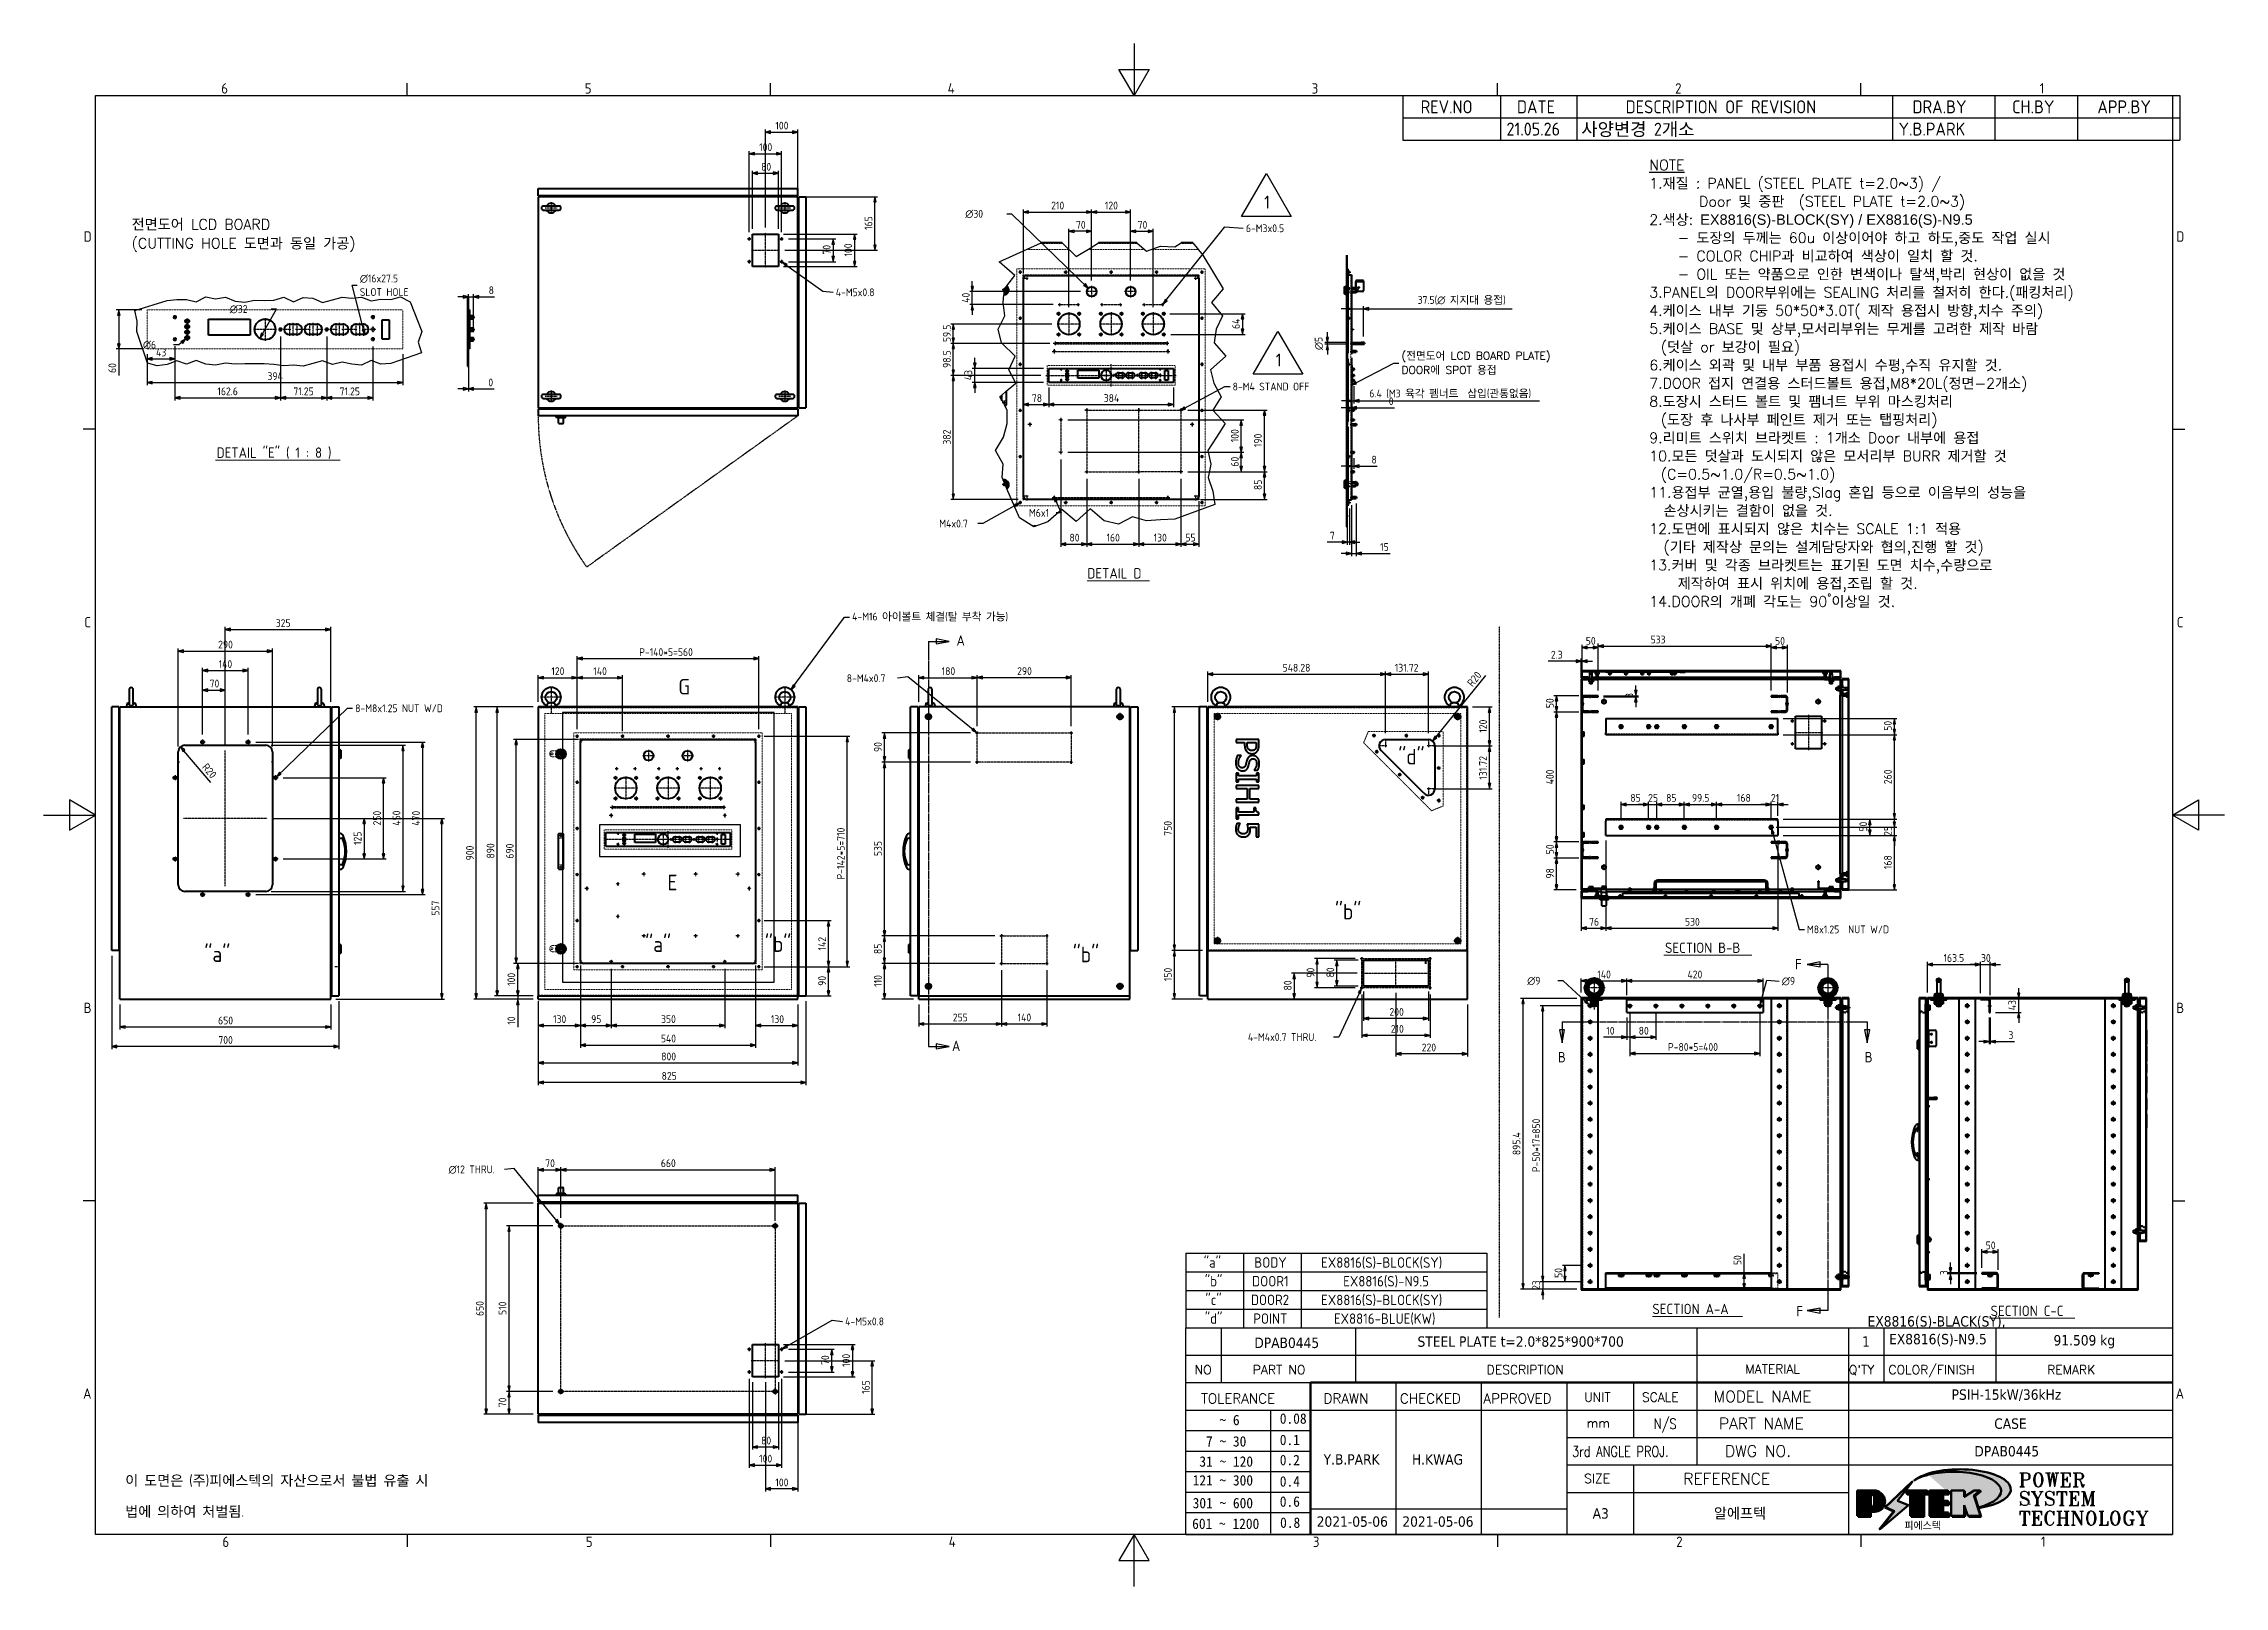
# Model space of a CAD drawing. Header units: millimetres. Extents: x 0 to 6720, y 0 to 4752.
import ezdxf
from ezdxf.enums import TextEntityAlignment as Align

# ---------------------------------------------------------------- set-up
doc = ezdxf.new("R2010")
doc.units = ezdxf.units.MM
for name, pattern in [('DPAB0445$0$CHAIN', [0.7087, 0.4724, -0.0591, 0.1181, -0.0591]), ('DPAB0445$0$DASH_DOT', [0.37, 0.24, -0.06, 0.01, -0.06]), ('DPAB0445$0$DASHED', [0.2067, 0.1654, -0.0413]), ('DPAB0445$0$DOUBLE_DASH_CHAIN', [1.2403, 0.6614, -0.0827, 0.1654, -0.0827, 0.1654, -0.0827])]:
    doc.linetypes.add(name, pattern=pattern)
for name, color, linetype, lineweight in [('DPAB0445$0$가려진 것(ISO)', 2, 'DPAB0445$0$DASHED', 18), ('DPAB0445$0$가시적인 것(ISO)', 3, 'Continuous', 40), ('DPAB0445$0$가시적인 좁은 것(ISO)', 3, 'Continuous', 35), ('DPAB0445$0$경계(ISO)', 7, 'Continuous', 25), ('DPAB0445$0$기호(ISO)', 5, 'Continuous', 25), ('DPAB0445$0$끊기 선(JIS)', 7, 'Continuous', 25), ('DPAB0445$0$단면선(ISO)', 7, 'DPAB0445$0$CHAIN', 25), ('DPAB0445$0$상세 경계(JIS)', 7, 'Continuous', 25), ('DPAB0445$0$스케치 형상(ISO)', 3, 'Continuous', 25), ('DPAB0445$0$제목(ISO)', 5, 'Continuous', 50), ('DPAB0445$0$중심 표식(ISO)', 1, 'Continuous', 25), ('DPAB0445$0$중심선(ISO)', 1, 'Continuous', 25), ('DPAB0445$0$치수(ISO)', 2, 'Continuous', 25), ('DPAB0445$0$해치(ISO)', 7, 'Continuous', 18)]:
    doc.layers.add(name, color=color, linetype=linetype, lineweight=lineweight)
doc.styles.add('DPAB0445$0$HAN_291', font='')
doc.styles.add('DPAB0445$0$HAN_370', font='', dxfattribs={"width": 2})
doc.styles.add('DPAB0445$0$ISO ProportionalPSTEK', font='isocp.shx')
doc.styles.add('DPAB0445$0$RC_284', font='ROMANC.shx')
doc.styles.add('DPAB0445$0$RC_287', font='ROMANC.shx')
doc.styles.add('DPAB0445$0$RC_292', font='ROMANC.shx')
doc.styles.add('DPAB0445$0$ROMANT_294', font='romant.shx')
doc.styles.add('DPAB0445$0$문자 텍스트_PSTEK_POSCO', font='isocp.shx')
doc.styles.add('DPAB0445$0$치수 텍스트_PSTEK_POSCO', font='isocp.shx')
doc.styles.add('DPAB0445$0$텍스트 스타일198', font='tahoma.ttf')
doc.styles.add('DPAB0445$0$텍스트 스타일333', font='ROMANC.shx', dxfattribs={"width": 0.8})
doc.styles.add('DPAB0445$0$텍스트 스타일362', font='isocp.shx')
doc.styles.add('DPAB0445$0$텍스트 스타일512', font='isocp.shx')
doc.styles.get('DPAB0445$0$HAN_291').set_extended_font_data('GulimChe')
doc.styles.get('DPAB0445$0$HAN_370').set_extended_font_data('GulimChe')
doc.dimstyles.new('DPAB0445$0$치수_PSTEK_POSCO', dxfattribs={"dimscale": 16, "dimtxt": 1.5, "dimasz": 1, "dimexe": 0.5, "dimexo": 1, "dimgap": 0.5, "dimtad": 1, "dimrnd": 1e-08, "dimdsep": 46, "dimtxsty": 'DPAB0445$0$치수 텍스트_PSTEK_POSCO', "dimblk": 'DPAB0445$0$Filled-2', "dimcen": 0.09, "dimdle": 10, "dimclrd": 7, "dimclre": 7, "dimclrt": 2, "dimadec": 1, "dimazin": 2, "dimtfac": 1, "dimtmove": 0, "dimatfit": 3, "dimldrblk": 'DPAB0445$0$Filled-2', "dimfxl": 0, "dimtolj": 1, "dimlwd": -1, "dimlwe": -1, "dimarcsym": 0})
doc.dimstyles.new('DPAB0445$0$치수_PSTEK_POSCO$7', dxfattribs={"dimscale": 16, "dimtxt": 1.5, "dimasz": 1, "dimexe": 0.5, "dimexo": 1, "dimgap": 0.5, "dimtad": 1, "dimrnd": 1e-08, "dimdsep": 46, "dimtxsty": 'DPAB0445$0$치수 텍스트_PSTEK_POSCO', "dimblk": 'DPAB0445$0$Filled-2', "dimcen": 0.09, "dimdle": 10, "dimclrd": 7, "dimclre": 7, "dimclrt": 2, "dimadec": 1, "dimazin": 2, "dimtfac": 1, "dimtmove": 0, "dimatfit": 3, "dimldrblk": 'DPAB0445$0$Filled-2', "dimfxl": 0, "dimtolj": 1, "dimlwd": -1, "dimlwe": -1, "dimarcsym": 0})
pattern_1 = [(45, (-3e-05, -1e-05), (-0.71842049, 0.71842049), [])]
pattern_2 = [(135.00021, (-3e-05, -1e-05), (-0.71841785, -0.71842313), [])]
pattern_3 = [(59.999978, (-3e-05, -1e-05), (-0.87988161, 0.50800034), [])]
pattern_4 = [(120.000175, (-3e-05, -1e-05), (-0.87988026, -0.5080027), [])]
pattern_5 = [(30.000022, (-3e-05, -1e-05), (-0.50800034, 0.87988161), [])]
pattern_6 = [(150.000246, (-3e-05, -1e-05), (-0.50799623, -0.87988399), [])]

msp = doc.modelspace()

# ---------------------------------------------------------------- texts
at = {"layer": 'DPAB0445$0$기호(ISO)', "color": 2, "attachment_point": 4}
for s, insert, char_height, width, line_spacing_factor, style in [('{\\fRomanS|b0|i0;\\H32.0000;\\LNOTE\\P\\l\\fRomanS|b0|i0;\\H32.0000;1.재질 : PANEL (STEEL PLATE t=2.0~3) / \\P       Door 및 중판  (STEEL PLATE t=2.0~3)\\P2.\\fSystem|b0|i0;\\H32.0000;색상\\fRomanS|b0|i0;\\H32.0000;: \\fArial|b0|i0;\\H32.0000;EX8816(S)-BLOCK(SY) / EX8816(S)-N9.5\\fSystem|b0|i0;\\H32.0000;\\P\\fRomanS|b0|i0;\\H32.0000;    - 도장의 두께는 60u 이상이어야 하고 하도,중도 작업 실시\\P    - COLOR CHIP과 비교하여 색상이 일치 할 것.\\P    - OIL 또는 약품으로 인한 변색이나 탈색,박리 현상이 없을 것\\P3.PANEL의 DOOR부위에는 SEALING 처리를 철저히 한다.(패킹처리)\\P4.케이스 내부 기둥 50*50*3.0T( 제작 용접시 방향,치수 주의)\\P5.\\fSystem|b0|i0;\\H32.0000;케이스\\fRomanS|b0|i0;\\H32.0000; BASE \\fSystem|b0|i0;\\H32.0000;및\\fRomanS|b0|i0;\\H32.0000; \\fSystem|b0|i0;\\H32.0000;상부\\fRomanS|b0|i0;\\H32.0000;,\\fSystem|b0|i0;\\H32.0000;모서리부위는\\fRomanS|b0|i0;\\H32.0000; \\fSystem|b0|i0;\\H32.0000;무게를\\fRomanS|b0|i0;\\H32.0000; \\fSystem|b0|i0;\\H32.0000;고려한\\fRomanS|b0|i0;\\H32.0000; \\fSystem|b0|i0;\\H32.0000;제작\\fRomanS|b0|i0;\\H32.0000; \\fSystem|b0|i0;\\H32.0000;바람\\P   \\fRomanS|b0|i0;\\H32.0000;(\\fSystem|b0|i0;\\H32.0000;덧살\\fRomanS|b0|i0;\\H32.0000; or \\fSystem|b0|i0;\\H32.0000;보강이\\fRomanS|b0|i0;\\H32.0000; \\fSystem|b0|i0;\\H32.0000;필요\\fRomanS|b0|i0;\\H32.0000;)\\P6.\\fSystem|b0|i0;\\H32.0000;케이스\\fRomanS|b0|i0;\\H32.0000; \\fSystem|b0|i0;\\H32.0000;외곽\\fRomanS|b0|i0;\\H32.0000; \\fSystem|b0|i0;\\H32.0000;및\\fRomanS|b0|i0;\\H32.0000; \\fSystem|b0|i0;\\H32.0000;내부\\fRomanS|b0|i0;\\H32.0000; \\fSystem|b0|i0;\\H32.0000;부품\\fRomanS|b0|i0;\\H32.0000; \\fSystem|b0|i0;\\H32.0000;용접시\\fRomanS|b0|i0;\\H32.0000; \\fSystem|b0|i0;\\H32.0000;수평\\fRomanS|b0|i0;\\H32.0000;,\\fSystem|b0|i0;\\H32.0000;수직\\fRomanS|b0|i0;\\H32.0000; \\fSystem|b0|i0;\\H32.0000;유지할\\fRomanS|b0|i0;\\H32.0000; \\fSystem|b0|i0;\\H32.0000;것\\fRomanS|b0|i0;\\H32.0000;.\\P7.DOOR \\fSystem|b0|i0;\\H32.0000;접지\\fRomanS|b0|i0;\\H32.0000; \\fSystem|b0|i0;\\H32.0000;연결용\\fRomanS|b0|i0;\\H32.0000; \\fSystem|b0|i0;\\H32.0000;스터드볼트\\fRomanS|b0|i0;\\H32.0000; \\fSystem|b0|i0;\\H32.0000;용접\\fRomanS|b0|i0;\\H32.0000;,M8*20L(\\fSystem|b0|i0;\\H32.0000;정면\\fRomanS|b0|i0;\\H32.0000;-2\\fSystem|b0|i0;\\H32.0000;개소\\fRomanS|b0|i0;\\H32.0000;)\\P8.\\fSystem|b0|i0;\\H32.0000;도장시\\fRomanS|b0|i0;\\H32.0000; \\fSystem|b0|i0;\\H32.0000;스터드\\fRomanS|b0|i0;\\H32.0000; \\fSystem|b0|i0;\\H32.0000;볼트\\fRomanS|b0|i0;\\H32.0000; \\fSystem|b0|i0;\\H32.0000;및\\fRomanS|b0|i0;\\H32.0000; \\fSystem|b0|i0;\\H32.0000;팸너트\\fRomanS|b0|i0;\\H32.0000; \\fSystem|b0|i0;\\H32.0000;부위\\fRomanS|b0|i0;\\H32.0000; \\fSystem|b0|i0;\\H32.0000;마스킹처리\\P   \\fRomanS|b0|i0;\\H32.0000;(\\fSystem|b0|i0;\\H32.0000;도장\\fRomanS|b0|i0;\\H32.0000; \\fSystem|b0|i0;\\H32.0000;후\\fRomanS|b0|i0;\\H32.0000; \\fSystem|b0|i0;\\H32.0000;나사부\\fRomanS|b0|i0;\\H32.0000; \\fSystem|b0|i0;\\H32.0000;페인트\\fRomanS|b0|i0;\\H32.0000; \\fSystem|b0|i0;\\H32.0000;제거\\fRomanS|b0|i0;\\H32.0000; \\fSystem|b0|i0;\\H32.0000;또는\\fRomanS|b0|i0;\\H32.0000; \\fSystem|b0|i0;\\H32.0000;탭핑처리\\fRomanS|b0|i0;\\H32.0000;)\\P9.\\fSystem|b0|i0;\\H32.0000;리미트\\fRomanS|b0|i0;\\H32.0000; \\fSystem|b0|i0;\\H32.0000;스위치\\fRomanS|b0|i0;\\H32.0000; \\fSystem|b0|i0;\\H32.0000;브라켓트\\fRomanS|b0|i0;\\H32.0000; : 1\\fSystem|b0|i0;\\H32.0000;개소\\fRomanS|b0|i0;\\H32.0000; Door \\fSystem|b0|i0;\\H32.0000;내부에\\fRomanS|b0|i0;\\H32.0000; \\fSystem|b0|i0;\\H32.0000;용접\\P\\fRomanS|b0|i0;\\H32.0000;10.\\fSystem|b0|i0;\\H32.0000;모든\\fRomanS|b0|i0;\\H32.0000; \\fSystem|b0|i0;\\H32.0000;덧살과\\fRomanS|b0|i0;\\H32.0000; \\fSystem|b0|i0;\\H32.0000;도시되지\\fRomanS|b0|i0;\\H32.0000; \\fSystem|b0|i0;\\H32.0000;않은\\fRomanS|b0|i0;\\H32.0000; \\fSystem|b0|i0;\\H32.0000;모서리부\\fRomanS|b0|i0;\\H32.0000; BURR \\fSystem|b0|i0;\\H32.0000;제거할\\fRomanS|b0|i0;\\H32.0000; \\fSystem|b0|i0;\\H32.0000;것\\P   \\fRomanS|b0|i0;\\H32.0000;(C=0.5~1.0/R=0.5~1.0)\\P11.용접부 균열,용입 불량,Slag 혼입 등으로 이음부의 성능을 \\P  손상시키는 결함이 없을 것.\\P12.도면에 표시되지 않은 치수는 SCALE 1:1 적용\\P  (기타 제작상 문의는 설계담당자와 협의,진행 할 것)\\P13.커버 및 각종 브라켓트는 표기된 도면 치수,수량으로\\P    제작하여 표시 위치에 용접,조립 할 것.\\P14.DOOR의 개폐 각도는 90˚이상일 것.\\P}', (4947.733, 3704.117), 32, 1591.80193, 1.050148, 'DPAB0445$0$문자 텍스트_PSTEK_POSCO'), ('{\\fRomanS|b0|i0;\\H32.0000;전면도어 LCD BOARD\\P(CUTTING HOLE 도면과 동일 가공)}', (271.289, 4160.981), 32, 846.56072, 1.093904, 'DPAB0445$0$문자 텍스트_PSTEK_POSCO'), ('{6-M3x0.5 }', (3704.794, 4183.244), 24, 156.27434, 0.2625, 'DPAB0445$0$치수 텍스트_PSTEK_POSCO'), ('{\\fisocp|b0|i0;\\H24.0000;\\fAIGDT|b0|i0;\\H23.9849;n\\fisocp|b0|i0;\\H24.0000;16x27.5\\PSLOT HOLE}', (974.453, 4007.782), 24, 175.14051, 1.05, 'DPAB0445$0$치수 텍스트_PSTEK_POSCO'), ('{4-M5x0.8}', (2440.922, 3985.986), 24, 148.1847, 0.2625, 'DPAB0445$0$치수 텍스트_PSTEK_POSCO'), ('{\\fRomanS|b0|i0;\\H24.0000;(전면도어 LCD BOARD PLATE)\\PDOOR에 SPOT 용접}', (4184.471, 3767.403), 24, 539.57829, 1.093904, 'DPAB0445$0$치수 텍스트_PSTEK_POSCO'), ('{8-M4 STAND OFF}', (3663.987, 3695.556), 24, 274.81633, 0.2625, 'DPAB0445$0$치수 텍스트_PSTEK_POSCO'), ('{8-M4x0.7}', (2474.836, 2797.215), 24, 148.1847, 0.2625, 'DPAB0445$0$치수 텍스트_PSTEK_POSCO'), ('{8-M8x1.25 NUT W/D}', (960.085, 2704.662), 24, 315.23559, 0.2625, 'DPAB0445$0$치수 텍스트_PSTEK_POSCO'), ('{M8x1.25  NUT W/D}', (5433.649, 2023.687), 24, 288.27978, 0.2625, 'DPAB0445$0$치수 텍스트_PSTEK_POSCO'), ('{4-M4x0.7 THRU.}', (3711.041, 1691.97), 24, 255.92125, 0.2625, 'DPAB0445$0$치수 텍스트_PSTEK_POSCO'), ('{\\fisocp|b0|i0;\\H24.0000;\\fAIGDT|b0|i0;\\H23.9849;n\\fisocp|b0|i0;\\H24.0000;12 THRU.}', (1247.748, 1283.619), 24, 164.52691, 0.2625, 'DPAB0445$0$치수 텍스트_PSTEK_POSCO'), ('{4-M5x0.8}', (2469.956, 816.161), 24, 148.1847, 0.2625, 'DPAB0445$0$치수 텍스트_PSTEK_POSCO')]:
    msp.add_mtext(s, dxfattribs=dict(at, insert=insert, char_height=char_height, width=width, line_spacing_factor=line_spacing_factor, style=style))
at = {"layer": 'DPAB0445$0$기호(ISO)', "color": 2, "char_height": 24, "line_spacing_factor": 0.2625, "style": 'DPAB0445$0$치수 텍스트_PSTEK_POSCO'}
for s, insert, attachment_point in [('{\\fAIGDT|b0|i0;\\H23.9849;n\\fisocp|b0|i0;\\H24.0000;30}', (2894.899, 4227.089), 6), ('{\\fAIGDT|b0|i0;\\H23.9849;n\\fisocp|b0|i0;\\H24.0000;32}', (628.375, 3933.938), 6), ('{\\fAIGDT|b0|i0;\\H23.9849;n\\fisocp|b0|i0;\\H24.0000;6}', (346.576, 3823.762), 6), ('{\\fAIGDT|b0|i0;\\H23.9849;n\\fisocp|b0|i0;\\H24.0000;9}', (4612.435, 1864.826), 6), ('{\\fisocp|b0|i0;\\H24.0000;\\fAIGDT|b0|i0;\\H23.9849;n\\fisocp|b0|i0;\\H24.0000;9 }', (5356.264, 1863.909), 4)]:
    msp.add_mtext(s, dxfattribs=dict(at, insert=insert, attachment_point=attachment_point))
at = {"layer": 'DPAB0445$0$기호(ISO)', "color": 6, "char_height": 32, "attachment_point": 7, "style": 'DPAB0445$0$텍스트 스타일512'}
for s, insert in [('DETAIL "E" ( 1 : 8 )', (532.909, 3472.947)), ('DETAIL D', (3216.159, 3104.403)), ('SECTION B-B', (4996.434, 1951.106)), ('SECTION A-A', (4957.494, 838.397)), ('SECTION C-C', (5999.746, 832.6))]:
    msp.add_mtext(s, dxfattribs=dict(at, insert=insert))
at = {"layer": 'DPAB0445$0$기호(ISO)', "color": 2, "insert": (3036.307, 3306.506), "char_height": 24, "attachment_point": 4, "style": 'DPAB0445$0$치수 텍스트_PSTEK_POSCO'}
msp.add_mtext('{M6x1}', dxfattribs=at)
at = {"layer": 'DPAB0445$0$기호(ISO)', "color": 2, "char_height": 24, "attachment_point": 4, "style": 'DPAB0445$0$치수 텍스트_PSTEK_POSCO'}
for s, insert, width in [('{M4x0.7}', (2759.904, 3273.578), 110.45236), ('{4-M16 아이볼트 체결(탈 부착 가능)}', (2491.512, 2985.79), 567.53281)]:
    msp.add_mtext(s, dxfattribs=dict(at, insert=insert, width=width))
at = {"layer": 'DPAB0445$0$기호(ISO)', "color": 6, "char_height": 48, "width": 135.24673, "attachment_point": 4, "style": 'DPAB0445$0$문자 텍스트_PSTEK_POSCO'}
for s, insert in [('{\\fISOCP|b0|i0;\\H48.0000;"d"}', (4174.341, 2555.567)), ('{\\fISOCP|b0|i0;\\H48.0000;"b"}', (3979.192, 2078.492)), ('{\\fISOCP|b0|i0;\\H48.0000;"a"}', (495.328, 1947.398)), ('{\\fISOCP|b0|i0;\\H48.0000;"a"}', (1853.736, 1977.839)), ('{\\fISOCP|b0|i0;\\H48.0000;"b"}', (2222.707, 1978.274)), ('{\\fISOCP|b0|i0;\\H48.0000;"b"}', (3171.409, 1946.233))]:
    msp.add_mtext(s, dxfattribs=dict(at, insert=insert))
at = {"layer": 'DPAB0445$0$기호(ISO)', "color": 1, "insert": (251.421, 276.681), "char_height": 32, "width": 1639.3518, "attachment_point": 4, "line_spacing_factor": 1.78626, "style": 'DPAB0445$0$문자 텍스트_PSTEK_POSCO'}
msp.add_mtext('{\\fisocp|b0|i0;\\H32.0000;이 도면은 (주)피에스텍의 자산으로서 불법 유출 시 \\P법에 의하여 처벌됨.}', dxfattribs=at)

# ---------------------------------------------------------------- blocks, each defined once
blk = doc.blocks.new('DPAB0445$0$경계 Default Border')
at = {"layer": 'DPAB0445$0$경계(ISO)'}
for p, q in [((70, 287), (70, 289.4)), ((140, 287), (140, 289.4)), ((280, 287), (280, 289.4)), ((350, 287), (350, 289.4)), ((10, 222.75), (7.6, 222.75)), ((410, 222.75), (412.4, 222.75)), ((10, 74.25), (7.6, 74.25)), ((410, 74.25), (412.4, 74.25)), ((70, 10), (70, 7.6)), ((140, 10), (140, 7.6)), ((280, 10), (280, 7.6)), ((350, 10), (350, 7.6))]:
    blk.add_line(p, q, dxfattribs=at)
at = {"layer": 'DPAB0445$0$경계(ISO)', "flags": 128}
for points in [[(210, 297), (210, 287), (207.11, 292), (212.89, 292), (210, 287)], [(10, 10), (10, 287), (410, 287), (410, 10), (10, 10)], [(0, 148.5), (10, 148.5), (5, 151.39), (5, 145.61), (10, 148.5)], [(420, 148.5), (410, 148.5), (415, 151.39), (415, 145.61), (410, 148.5)], [(210, 0), (210, 10), (207.11, 5), (212.89, 5), (210, 10)]]:
    blk.add_lwpolyline(points, dxfattribs=at)
at = {"layer": 'DPAB0445$0$경계(ISO)', "color": 2, "char_height": 2, "attachment_point": 7, "style": 'DPAB0445$0$문자 텍스트_PSTEK_POSCO'}
for s, insert in [('6', (34.22, 287.38)), ('5', (104.22, 287.38)), ('4', (174.11, 287.4)), ('3', (244.22, 287.38)), ('2', (314.22, 287.38)), ('1', (384.44, 287.4)), ('D', (7.71, 258.86)), ('D', (410.72, 258.86)), ('C', (7.82, 184.61)), ('C', (410.83, 184.61)), ('B', (7.71, 110.36)), ('B', (410.72, 110.36)), ('A', (7.6, 36.12)), ('A', (410.61, 36.12)), ('6', (34.43, 7.58)), ('5', (104.43, 7.58)), ('4', (174.32, 7.6)), ('3', (244.45, 7.58)), ('2', (314.42, 7.58)), ('1', (384.66, 7.6))]:
    blk.add_mtext(s, dxfattribs=dict(at, insert=insert))
blk = doc.blocks.new('DPAB0445$0$제목 블록 PSTEK')
for color, points in [(252, [(317.22, 17.06), (322.03, 21.63), (322.28, 21.94), (317.05, 16.98), (318.75, 16.19), (316, 12.72), (316.34, 13), (318.92, 16.27)]), (5, [(321.62, 17.42), (319.53, 18.25), (322.45, 22.02), (317.22, 17.06), (318.92, 16.27), (316.17, 12.8)]), (1, [(324.48, 19.61), (325.24, 19.61), (325.24, 20.26), (321.23, 20.26), (321.23, 19.61), (321.98, 19.61), (321.98, 15.34), (324.48, 15.34)]), (252, [(321.98, 19.61), (321.4, 19.61), (321.4, 19.46), (321.98, 19.46)]), (252, [(324.66, 19.46), (325.42, 19.46), (325.42, 20.11), (325.24, 20.11), (325.24, 19.61), (324.48, 19.61), (324.48, 15.34), (322.16, 15.34), (322.16, 15.19), (324.66, 15.19)]), (1, [(329.23, 20.26), (325.66, 20.26), (325.66, 15.34), (329.36, 15.34), (329.36, 15.99), (328.11, 15.99), (328.11, 17.56), (329.23, 17.56), (329.23, 18.26), (328.11, 18.26), (328.11, 19.61), (329.23, 19.61)]), (252, [(328.29, 19.46), (329.41, 19.46), (329.41, 20.11), (329.23, 20.11), (329.23, 19.61), (328.11, 19.61), (328.11, 18.26), (328.29, 18.26)]), (252, [(328.29, 17.42), (329.41, 17.42), (329.41, 18.11), (329.23, 18.11), (329.23, 17.56), (328.11, 17.56), (328.11, 15.99), (328.29, 15.99)]), (1, [(332.33, 20.26), (329.86, 20.26), (329.86, 15.34), (332.33, 15.34), (332.33, 17.43), (333.07, 15.34), (335.49, 15.34), (334.25, 19.31), (335.44, 20.26), (334.31, 20.26), (332.33, 19)]), (252, [(332.51, 16.93), (332.33, 17.43), (332.33, 15.34), (330.04, 15.34), (330.04, 15.19), (332.51, 15.19)]), (252, [(332.51, 20.11), (332.33, 20.11), (332.33, 19), (332.51, 19.11)]), (252, [(335.62, 20.11), (335.25, 20.11), (334.25, 19.31), (335.49, 15.34), (333.2, 15.34), (333.25, 15.19), (335.66, 15.19), (334.43, 19.16)]), (252, [(329.54, 15.85), (329.36, 15.85), (329.36, 15.34), (325.83, 15.34), (325.83, 15.19), (329.54, 15.19)])]:
    blk.add_hatch(color=color).paths.add_polyline_path(points)
h = blk.add_hatch(color=1)
edge = h.paths.add_edge_path(flags=0)
edge.add_line((314.22, 19.61), (314.22, 17))
edge.add_line((314.22, 17), (314.35, 17))
edge.add_arc((314.35, 17.65), 0.651, 270, 360)
edge.add_line((315, 17.65), (315, 18.96))
edge.add_arc((314.35, 18.96), 0.651, 0, 90)
edge.add_line((314.35, 19.61), (314.22, 19.61))
edge = h.paths.add_edge_path()
edge.add_arc((314.98, 18.29), 1.97, 270, 450)
edge.add_line((314.98, 20.26), (311.77, 20.26))
edge.add_line((311.77, 20.26), (311.77, 15.34))
edge.add_line((311.77, 15.34), (314.22, 15.34))
edge.add_line((314.22, 15.34), (314.22, 16.32))
edge.add_line((314.22, 16.32), (314.98, 16.32))
h = blk.add_hatch(color=252)
edge = h.paths.add_edge_path()
edge.add_arc((314.98, 18.29), 1.97, 270, 406.8279)
edge.add_arc((315.16, 18.14), 1.97, -90, 53.561, ccw=False)
edge.add_line((315.16, 16.17), (314.4, 16.17))
edge.add_line((314.4, 16.17), (314.4, 15.19))
edge.add_line((314.4, 15.19), (311.94, 15.19))
edge.add_line((311.94, 15.19), (311.94, 15.34))
edge.add_line((311.94, 15.34), (314.22, 15.34))
edge.add_line((314.22, 15.34), (314.22, 16.32))
edge.add_line((314.22, 16.32), (314.98, 16.32))
h = blk.add_hatch(color=252)
edge = h.paths.add_edge_path()
edge.add_line((314.4, 19.46), (314.53, 19.46))
edge.add_arc((314.53, 18.81), 0.651, 60.4189, 90, ccw=False)
edge.add_arc((314.35, 18.96), 0.651, 39.9699, 90)
edge.add_line((314.35, 19.61), (314.22, 19.61))
edge.add_line((314.22, 19.61), (314.22, 17))
edge.add_line((314.22, 17), (314.35, 17))
edge.add_arc((314.35, 17.65), 0.651, 270, 274.6931)
edge.add_line((314.4, 17), (314.4, 19.46))
at = {"layer": 'DPAB0445$0$해치(ISO)'}
h = blk.add_hatch(color=140, dxfattribs=at)
edge = h.paths.add_edge_path()
edge.add_ellipse((330.37, 20.16), major_axis=(9.1, 0), ratio=0.40699, start_angle=301.3098, end_angle=507.7437)
edge.add_ellipse((331.53, 20.46), major_axis=(-9.82, 0), ratio=0.39426, start_angle=111.5121, end_angle=334.4703, ccw=False)
edge.add_line((335.14, 16.86), (335.1, 16.99))
at = {"color": 180}
for p, q in [((182.48, 11.79), (182.48, 51.57)), ((182.48, 51.57), (372.48, 51.57)), ((189.27, 51.57), (189.27, 41.01)), ((215.22, 41.01), (215.22, 51.57)), ((280.88, 51.57), (280.88, 41.01)), ((310.09, 51.57), (310.09, 41.01)), ((316.9, 51.57), (316.9, 41.01)), ((338.46, 51.57), (338.46, 41.01)), ((372.48, 51.57), (372.48, 11.79)), ((182.48, 46.29), (372.48, 46.29)), ((182.48, 41.01), (206.45, 41.01)), ((222.94, 11.79), (222.94, 41.01)), ((239.43, 11.79), (239.43, 41.01)), ((255.92, 11.79), (255.92, 41.01)), ((268.69, 41.01), (268.69, 30.45)), ((280.88, 41.01), (280.88, 25.17)), ((310.09, 41.01), (310.09, 11.79)), ((182.48, 35.73), (206.45, 35.73)), ((198.86, 12.03), (198.86, 35.73)), ((206.45, 35.73), (372.48, 35.73)), ((182.48, 31.78), (206.45, 31.78)), ((255.92, 30.45), (372.48, 30.45)), ((182.48, 27.83), (206.45, 27.83)), ((182.48, 23.88), (206.45, 23.88)), ((255.92, 25.17), (372.48, 25.17)), ((268.69, 25.17), (268.69, 11.79)), ((182.48, 19.93), (206.45, 19.93)), ((255.92, 19.89), (310.09, 19.89)), ((182.48, 15.98), (206.45, 15.98)), ((206.45, 16.74), (255.92, 16.74)), ((182.48, 11.79), (372.48, 11.79))]:
    blk.add_line(p, q, dxfattribs=at)
at = {"color": 7, "lineweight": 50}
for p, q in [((206.45, 11.79), (206.45, 41.01)), ((206.45, 41.01), (372.48, 41.01))]:
    blk.add_line(p, q, dxfattribs=at)
at = {"color": 7}
for p, q in [((322.28, 21.94), (317.05, 16.98)), ((322.45, 22.02), (317.22, 17.06)), ((317.22, 17.06), (322.03, 21.63)), ((319.53, 18.25), (322.45, 22.02)), ((322.03, 21.63), (322.28, 21.94)), ((314.98, 20.26), (311.77, 20.26)), ((311.77, 20.26), (311.77, 15.34)), ((314.98, 20.26), (311.77, 20.26)), ((311.77, 20.26), (311.77, 15.34)), ((314.22, 17), (314.22, 19.61)), ((314.22, 19.61), (314.35, 19.61)), ((314.35, 19.61), (314.22, 19.61)), ((314.22, 19.61), (314.22, 17)), ((314.22, 17), (314.22, 19.61)), ((314.22, 19.61), (314.35, 19.61)), ((314.35, 17), (314.22, 17)), ((314.22, 17), (314.35, 17)), ((314.35, 17), (314.22, 17)), ((314.4, 19.46), (314.53, 19.46)), ((314.4, 17), (314.4, 19.46)), ((315, 18.96), (315, 17.65)), ((315, 18.96), (315, 17.65)), ((316.17, 12.8), (321.62, 17.42)), ((317.05, 16.98), (318.75, 16.19)), ((318.92, 16.27), (317.22, 17.06)), ((317.22, 17.06), (318.92, 16.27)), ((321.62, 17.42), (319.53, 18.25)), ((325.24, 20.26), (321.23, 20.26)), ((321.23, 20.26), (321.23, 19.61)), ((325.24, 20.26), (321.23, 20.26)), ((321.23, 20.26), (321.23, 19.61)), ((321.23, 19.61), (321.98, 19.61)), ((321.23, 19.61), (321.98, 19.61)), ((321.4, 19.61), (321.4, 19.46)), ((321.98, 19.61), (321.4, 19.61)), ((321.4, 19.46), (321.98, 19.46)), ((321.98, 19.61), (321.98, 15.34)), ((321.98, 19.46), (321.98, 19.61)), ((321.98, 19.61), (321.98, 15.34)), ((324.48, 19.61), (325.24, 19.61)), ((324.48, 15.34), (324.48, 19.61)), ((325.24, 19.61), (324.48, 19.61)), ((324.48, 19.61), (324.48, 15.34)), ((324.48, 19.61), (325.24, 19.61)), ((324.48, 15.34), (324.48, 19.61)), ((324.66, 19.46), (325.42, 19.46)), ((324.66, 15.19), (324.66, 19.46)), ((325.24, 19.61), (325.24, 20.26)), ((325.24, 19.61), (325.24, 20.26)), ((325.42, 20.11), (325.24, 20.11)), ((325.24, 20.11), (325.24, 19.61)), ((325.42, 19.46), (325.42, 20.11)), ((329.23, 20.26), (325.66, 20.26)), ((325.66, 20.26), (325.66, 15.34)), ((325.66, 20.26), (325.66, 15.34)), ((329.23, 20.26), (325.66, 20.26)), ((328.11, 18.26), (328.11, 19.61)), ((328.11, 19.61), (329.23, 19.61)), ((329.23, 19.61), (328.11, 19.61)), ((328.11, 19.61), (328.11, 18.26)), ((328.11, 18.26), (328.11, 19.61)), ((328.11, 19.61), (329.23, 19.61)), ((329.23, 18.26), (328.11, 18.26)), ((328.11, 18.26), (328.29, 18.26)), ((329.23, 18.26), (328.11, 18.26)), ((328.11, 17.56), (329.23, 17.56)), ((328.11, 15.99), (328.11, 17.56)), ((329.23, 17.56), (328.11, 17.56)), ((328.11, 17.56), (328.11, 15.99)), ((328.11, 17.56), (329.23, 17.56)), ((328.11, 15.99), (328.11, 17.56)), ((328.29, 18.26), (328.29, 19.46)), ((328.29, 19.46), (329.41, 19.46)), ((328.29, 15.99), (328.29, 17.42)), ((328.29, 17.42), (329.41, 17.42)), ((329.23, 19.61), (329.23, 20.26)), ((329.23, 19.61), (329.23, 20.26)), ((329.41, 20.11), (329.23, 20.11)), ((329.23, 20.11), (329.23, 19.61)), ((329.23, 17.56), (329.23, 18.26)), ((329.23, 17.56), (329.23, 18.26)), ((329.41, 18.11), (329.23, 18.11)), ((329.23, 18.11), (329.23, 17.56)), ((329.41, 19.46), (329.41, 20.11)), ((329.41, 17.42), (329.41, 18.11)), ((332.33, 20.26), (329.86, 20.26)), ((329.86, 20.26), (329.86, 15.34)), ((329.86, 20.26), (329.86, 15.34)), ((332.33, 20.26), (329.86, 20.26)), ((334.31, 20.26), (332.33, 19)), ((332.33, 19), (332.33, 20.26)), ((334.31, 20.26), (332.33, 19)), ((332.33, 19), (332.33, 20.26)), ((332.51, 20.11), (332.33, 20.11)), ((332.33, 20.11), (332.33, 19)), ((332.33, 19), (332.51, 19.11)), ((332.33, 17.43), (333.07, 15.34)), ((332.33, 15.34), (332.33, 17.43)), ((332.51, 16.93), (332.33, 17.43)), ((332.33, 17.43), (332.33, 15.34)), ((332.33, 17.43), (333.07, 15.34)), ((332.33, 15.34), (332.33, 17.43)), ((332.51, 19.11), (332.51, 20.11)), ((332.51, 15.19), (332.51, 16.93)), ((334.25, 19.31), (335.44, 20.26)), ((334.25, 19.31), (335.44, 20.26)), ((335.25, 20.11), (334.25, 19.31)), ((335.49, 15.34), (334.25, 19.31)), ((334.25, 19.31), (335.49, 15.34)), ((335.49, 15.34), (334.25, 19.31)), ((335.44, 20.26), (334.31, 20.26)), ((335.44, 20.26), (334.31, 20.26)), ((334.43, 19.16), (335.62, 20.11)), ((335.66, 15.19), (334.43, 19.16)), ((335.62, 20.11), (335.25, 20.11)), ((345.04, 17.5), (344.99, 17.69)), ((311.77, 15.34), (314.22, 15.34)), ((311.77, 15.34), (314.22, 15.34)), ((314.22, 15.34), (311.94, 15.34)), ((311.94, 15.34), (311.94, 15.19)), ((311.94, 15.19), (314.4, 15.19)), ((314.22, 16.32), (314.98, 16.32)), ((314.22, 15.34), (314.22, 16.32)), ((314.98, 16.32), (314.22, 16.32)), ((314.22, 16.32), (314.22, 15.34)), ((314.22, 16.32), (314.98, 16.32)), ((314.22, 15.34), (314.22, 16.32)), ((314.4, 16.17), (315.16, 16.17)), ((314.4, 15.19), (314.4, 16.17)), ((318.75, 16.19), (316, 12.72)), ((316, 12.72), (316.34, 13)), ((318.92, 16.27), (316.17, 12.8)), ((316.34, 13), (318.92, 16.27)), ((321.98, 15.34), (324.48, 15.34)), ((321.98, 15.34), (324.48, 15.34)), ((324.48, 15.34), (322.16, 15.34)), ((322.16, 15.34), (322.16, 15.19)), ((322.16, 15.19), (324.66, 15.19)), ((325.66, 15.34), (329.36, 15.34)), ((325.66, 15.34), (329.36, 15.34)), ((329.36, 15.34), (325.83, 15.34)), ((325.83, 15.34), (325.83, 15.19)), ((325.83, 15.19), (329.54, 15.19)), ((329.36, 15.99), (328.11, 15.99)), ((328.11, 15.99), (328.29, 15.99)), ((329.36, 15.99), (328.11, 15.99)), ((329.36, 15.34), (329.36, 15.99)), ((329.36, 15.34), (329.36, 15.99)), ((329.54, 15.85), (329.36, 15.85)), ((329.36, 15.85), (329.36, 15.34)), ((329.54, 15.19), (329.54, 15.85)), ((329.86, 15.34), (332.33, 15.34)), ((329.86, 15.34), (332.33, 15.34)), ((332.33, 15.34), (330.04, 15.34)), ((330.04, 15.34), (330.04, 15.19)), ((330.04, 15.19), (332.51, 15.19)), ((333.07, 15.34), (335.49, 15.34)), ((333.07, 15.34), (335.49, 15.34)), ((335.49, 15.34), (333.2, 15.34)), ((333.2, 15.34), (333.25, 15.19)), ((333.25, 15.19), (335.66, 15.19))]:
    blk.add_line(p, q, dxfattribs=at)
at = {"color": 5}
for p, q in [((322.45, 22.02), (317.22, 17.06)), ((319.53, 18.25), (322.45, 22.02)), ((316.17, 12.8), (321.62, 17.42)), ((317.22, 17.06), (318.92, 16.27)), ((321.62, 17.42), (319.53, 18.25)), ((318.92, 16.27), (316.17, 12.8))]:
    blk.add_line(p, q, dxfattribs=at)
at = {"color": 1}
for p, q in [((314.98, 20.26), (311.77, 20.26)), ((311.77, 20.26), (311.77, 15.34)), ((314.22, 17), (314.22, 19.61)), ((314.22, 19.61), (314.35, 19.61)), ((314.35, 17), (314.22, 17)), ((315, 18.96), (315, 17.65)), ((325.24, 20.26), (321.23, 20.26)), ((321.23, 20.26), (321.23, 19.61)), ((321.23, 19.61), (321.98, 19.61)), ((321.98, 19.61), (321.98, 15.34)), ((324.48, 19.61), (325.24, 19.61)), ((324.48, 15.34), (324.48, 19.61)), ((325.24, 19.61), (325.24, 20.26)), ((329.23, 20.26), (325.66, 20.26)), ((325.66, 20.26), (325.66, 15.34)), ((328.11, 18.26), (328.11, 19.61)), ((328.11, 19.61), (329.23, 19.61)), ((329.23, 18.26), (328.11, 18.26)), ((328.11, 17.56), (329.23, 17.56)), ((328.11, 15.99), (328.11, 17.56)), ((329.23, 19.61), (329.23, 20.26)), ((329.23, 17.56), (329.23, 18.26)), ((332.33, 20.26), (329.86, 20.26)), ((329.86, 20.26), (329.86, 15.34)), ((334.31, 20.26), (332.33, 19)), ((332.33, 19), (332.33, 20.26)), ((332.33, 17.43), (333.07, 15.34)), ((332.33, 15.34), (332.33, 17.43)), ((334.25, 19.31), (335.44, 20.26)), ((335.49, 15.34), (334.25, 19.31)), ((335.44, 20.26), (334.31, 20.26)), ((311.77, 15.34), (314.22, 15.34)), ((314.22, 16.32), (314.98, 16.32)), ((314.22, 15.34), (314.22, 16.32)), ((321.98, 15.34), (324.48, 15.34)), ((325.66, 15.34), (329.36, 15.34)), ((329.36, 15.99), (328.11, 15.99)), ((329.36, 15.34), (329.36, 15.99)), ((329.86, 15.34), (332.33, 15.34)), ((333.07, 15.34), (335.49, 15.34))]:
    blk.add_line(p, q, dxfattribs=at)
at = {"color": 7}
for centre, radius, start, end in [((314.35, 18.96), 0.651, 0, 90), ((314.35, 18.96), 0.651, 39.9699, 90), ((314.35, 18.96), 0.651, 0, 90), ((314.35, 17.65), 0.651, 270, 0), ((314.35, 17.65), 0.651, 270, 0), ((314.35, 17.65), 0.651, 270, 274.6931), ((314.53, 18.81), 0.651, 60.4189, 90), ((314.98, 18.29), 1.97, 270, 90), ((314.98, 18.29), 1.97, 270, 90), ((314.98, 18.29), 1.97, 270, 46.8279), ((315.16, 18.14), 1.97, 270, 53.561)]:
    blk.add_arc(centre, radius, start, end, dxfattribs=at)
at = {"color": 1}
for centre, radius, start, end in [((314.35, 18.96), 0.651, 0, 90), ((314.35, 17.65), 0.651, 270, 0), ((314.98, 18.29), 1.97, 270, 90)]:
    blk.add_arc(centre, radius, start, end, dxfattribs=at)
at = {"layer": 'DPAB0445$0$제목(ISO)', "lineweight": 18}
blk.add_line((182.48, 35.73), (182.48, 11.79), dxfattribs=at)
at = {"layer": 'DPAB0445$0$제목(ISO)'}
for p, q in [((322.28, 21.94), (317.05, 16.98)), ((322.45, 22.02), (317.22, 17.06)), ((317.22, 17.06), (322.03, 21.63)), ((319.53, 18.25), (322.45, 22.02)), ((322.03, 21.63), (322.28, 21.94)), ((314.98, 20.26), (311.77, 20.26)), ((311.77, 20.26), (311.77, 15.34)), ((314.22, 17), (314.22, 19.61)), ((314.22, 19.61), (314.35, 19.61)), ((314.35, 19.61), (314.22, 19.61)), ((314.22, 19.61), (314.22, 17)), ((314.35, 17), (314.22, 17)), ((314.22, 17), (314.35, 17)), ((314.4, 19.46), (314.53, 19.46)), ((314.4, 17), (314.4, 19.46)), ((315, 18.96), (315, 17.65)), ((316.17, 12.8), (321.62, 17.42)), ((317.05, 16.98), (318.75, 16.19)), ((317.22, 17.06), (318.92, 16.27)), ((318.92, 16.27), (317.22, 17.06)), ((321.62, 17.42), (319.53, 18.25)), ((325.24, 20.26), (321.23, 20.26)), ((321.23, 20.26), (321.23, 19.61)), ((321.23, 19.61), (321.98, 19.61)), ((321.98, 19.61), (321.4, 19.61)), ((321.4, 19.61), (321.4, 19.46)), ((321.4, 19.46), (321.98, 19.46)), ((321.98, 19.61), (321.98, 15.34)), ((321.98, 19.46), (321.98, 19.61)), ((324.48, 19.61), (325.24, 19.61)), ((324.48, 15.34), (324.48, 19.61)), ((325.24, 19.61), (324.48, 19.61)), ((324.48, 19.61), (324.48, 15.34)), ((324.66, 19.46), (325.42, 19.46)), ((324.66, 15.19), (324.66, 19.46)), ((325.24, 19.61), (325.24, 20.26)), ((325.42, 20.11), (325.24, 20.11)), ((325.24, 20.11), (325.24, 19.61)), ((325.42, 19.46), (325.42, 20.11)), ((329.23, 20.26), (325.66, 20.26)), ((325.66, 20.26), (325.66, 15.34)), ((328.11, 18.26), (328.11, 19.61)), ((328.11, 19.61), (329.23, 19.61)), ((329.23, 19.61), (328.11, 19.61)), ((328.11, 19.61), (328.11, 18.26)), ((329.23, 18.26), (328.11, 18.26)), ((328.11, 18.26), (328.29, 18.26)), ((328.11, 15.99), (328.11, 17.56)), ((328.11, 17.56), (329.23, 17.56)), ((329.23, 17.56), (328.11, 17.56)), ((328.11, 17.56), (328.11, 15.99)), ((328.29, 19.46), (329.41, 19.46)), ((328.29, 18.26), (328.29, 19.46)), ((328.29, 17.42), (329.41, 17.42)), ((328.29, 15.99), (328.29, 17.42)), ((329.23, 19.61), (329.23, 20.26)), ((329.41, 20.11), (329.23, 20.11)), ((329.23, 20.11), (329.23, 19.61)), ((329.23, 17.56), (329.23, 18.26)), ((329.41, 18.11), (329.23, 18.11)), ((329.23, 18.11), (329.23, 17.56)), ((329.41, 19.46), (329.41, 20.11)), ((329.41, 17.42), (329.41, 18.11)), ((332.33, 20.26), (329.86, 20.26)), ((329.86, 20.26), (329.86, 15.34)), ((334.31, 20.26), (332.33, 19)), ((332.33, 19), (332.33, 20.26)), ((332.51, 20.11), (332.33, 20.11)), ((332.33, 20.11), (332.33, 19)), ((332.33, 19), (332.51, 19.11)), ((332.33, 15.34), (332.33, 17.43)), ((332.33, 17.43), (333.07, 15.34)), ((332.51, 16.93), (332.33, 17.43)), ((332.33, 17.43), (332.33, 15.34)), ((332.51, 19.11), (332.51, 20.11)), ((332.51, 15.19), (332.51, 16.93)), ((334.25, 19.31), (335.44, 20.26)), ((335.25, 20.11), (334.25, 19.31)), ((335.49, 15.34), (334.25, 19.31)), ((334.25, 19.31), (335.49, 15.34)), ((335.44, 20.26), (334.31, 20.26)), ((334.43, 19.16), (335.62, 20.11)), ((335.66, 15.19), (334.43, 19.16)), ((335.62, 20.11), (335.25, 20.11)), ((311.77, 15.34), (314.22, 15.34)), ((314.22, 15.34), (311.94, 15.34)), ((311.94, 15.34), (311.94, 15.19)), ((311.94, 15.19), (314.4, 15.19)), ((314.22, 15.34), (314.22, 16.32)), ((314.22, 16.32), (314.98, 16.32)), ((314.98, 16.32), (314.22, 16.32)), ((314.22, 16.32), (314.22, 15.34)), ((314.4, 15.19), (314.4, 16.17)), ((314.4, 16.17), (315.16, 16.17)), ((318.75, 16.19), (316, 12.72)), ((316, 12.72), (316.34, 13)), ((318.92, 16.27), (316.17, 12.8)), ((316.34, 13), (318.92, 16.27)), ((321.98, 15.34), (324.48, 15.34)), ((324.48, 15.34), (322.16, 15.34)), ((322.16, 15.34), (322.16, 15.19)), ((322.16, 15.19), (324.66, 15.19)), ((325.66, 15.34), (329.36, 15.34)), ((329.36, 15.34), (325.83, 15.34)), ((325.83, 15.34), (325.83, 15.19)), ((325.83, 15.19), (329.54, 15.19)), ((329.36, 15.99), (328.11, 15.99)), ((328.11, 15.99), (328.29, 15.99)), ((329.36, 15.34), (329.36, 15.99)), ((329.54, 15.85), (329.36, 15.85)), ((329.36, 15.85), (329.36, 15.34)), ((329.54, 15.19), (329.54, 15.85)), ((329.86, 15.34), (332.33, 15.34)), ((332.33, 15.34), (330.04, 15.34)), ((330.04, 15.34), (330.04, 15.19)), ((330.04, 15.19), (332.51, 15.19)), ((333.07, 15.34), (335.49, 15.34)), ((335.49, 15.34), (333.2, 15.34)), ((333.2, 15.34), (333.25, 15.19)), ((333.25, 15.19), (335.66, 15.19))]:
    blk.add_line(p, q, dxfattribs=at)
at = {"layer": 'DPAB0445$0$제목(ISO)', "color": 4}
blk.add_line((335.14, 16.86), (335.1, 16.99), dxfattribs=at)
at = {"layer": 'DPAB0445$0$제목(ISO)'}
for centre, radius, start, end in [((314.35, 18.96), 0.651, 0, 90), ((314.35, 18.96), 0.651, 39.9699, 90), ((314.35, 17.65), 0.651, 270, 0), ((314.35, 17.65), 0.651, 270, 274.6931), ((314.53, 18.81), 0.651, 60.4189, 90), ((314.98, 18.29), 1.97, 46.8279, 90), ((314.98, 18.29), 1.97, 270, 46.8279), ((314.98, 18.29), 1.97, 270, 46.8279), ((315.16, 18.14), 1.97, 270, 53.561)]:
    blk.add_arc(centre, radius, start, end, dxfattribs=at)
at = {"layer": 'DPAB0445$0$제목(ISO)', "color": 4}
for centre, major_axis, ratio, start_param, end_param in [((331.53, 20.46), (9.82, 0), 0.39426, 5.087845, 8.9792), ((330.37, 20.16), (9.1, 0), 0.40699, 5.258849, 8.861799)]:
    blk.add_ellipse(centre, major_axis=major_axis, ratio=ratio, start_param=start_param, end_param=end_param, dxfattribs=at)
at = {"color": 2}
for s, height, style, p in [('NO', 1.742, 'DPAB0445$0$RC_284', (184.14, 42.62)), ('PART NO', 1.742, 'DPAB0445$0$RC_284', (195.34, 42.62)), ('DESCRIPTION', 1.7424, 'DPAB0445$0$RC_284', (240.4, 42.62)), ("Q'TY", 1.742, 'DPAB0445$0$RC_284', (310.14, 42.62)), ('COLOR/FINISH', 1.7424, 'DPAB0445$0$RC_284', (317.77, 42.62)), ('REMARK', 1.742, 'DPAB0445$0$RC_284', (348.35, 42.62)), (' TOLERANCE', 1.9, 'DPAB0445$0$RC_287', (184.09, 37.01)), ('DRAWN', 1.9, 'DPAB0445$0$RC_287', (208.98, 37.01)), ('CHECKED', 1.9, 'DPAB0445$0$RC_287', (223.69, 37.01)), ('APPROVED', 1.9, 'DPAB0445$0$RC_287', (239.78, 37.01)), ('UNIT', 1.742, 'DPAB0445$0$RC_284', (259.17, 37.34)), ('SCALE', 1.742, 'DPAB0445$0$RC_284', (270.29, 37.34)), ('MODEL NAME', 2.178, 'DPAB0445$0$RC_292', (284.1, 37.25)), ('    ~ 6', 2, 'DPAB0445$0$HAN_291', (183.77, 32.82)), ('0.08', 2, 'DPAB0445$0$HAN_291', (200.55, 33.1)), ('PART NAME', 2.178, 'DPAB0445$0$RC_292', (285.14, 32.03)), ('  7 ~ 30', 2, 'DPAB0445$0$HAN_291', (183.77, 28.71)), ('0.1', 2, 'DPAB0445$0$HAN_291', (200.55, 28.99)), ('mm', 1.742, 'DPAB0445$0$RC_284', (259.65, 32.35)), (' 31 ~ 120', 2, 'DPAB0445$0$HAN_291', (183.77, 24.83)), ('0.2', 2, 'DPAB0445$0$HAN_291', (200.55, 25.11)), (' DWG NO.', 2.178, 'DPAB0445$0$RC_292', (284.81, 26.75)), ('121 ~ 300', 2, 'DPAB0445$0$HAN_291', (183.77, 21.21)), ('0.4', 2, 'DPAB0445$0$HAN_291', (200.55, 21)), ('SIZE', 1.742, 'DPAB0445$0$RC_284', (259.17, 21.69)), ('REFERENCE', 2.178, 'DPAB0445$0$RC_292', (278.27, 21.43)), ('301 ~ 600', 2, 'DPAB0445$0$HAN_291', (183.77, 16.83)), ('0.6', 2, 'DPAB0445$0$HAN_291', (200.55, 17.12)), ('601 ~ 1200', 2, 'DPAB0445$0$HAN_291', (183.68, 12.85)), ('0.8', 2, 'DPAB0445$0$HAN_291', (200.61, 13.06))]:
    blk.add_text(s, height=height, dxfattribs=dict(at, style=style)).set_placement(p)
at = {"color": 2, "style": 'DPAB0445$0$RC_284'}
blk.add_text('MATERIAL', height=1.742, dxfattribs=at).set_placement((295.48, 43.65), align=Align.MIDDLE_CENTER)
at = {"color": 7, "style": 'DPAB0445$0$텍스트 스타일333', "width": 0.8}
blk.add_text('N/S', height=2, dxfattribs=at).set_placement((274.78, 33.09), align=Align.MIDDLE_CENTER)
at = {"color": 2, "style": 'DPAB0445$0$텍스트 스타일333', "width": 0.8}
blk.add_text('3rd ANGLE PROJ.', height=2, dxfattribs=at).set_placement((256.84, 26.76))
at = {"color": 7, "style": 'DPAB0445$0$ROMANT_294'}
for s, p in [('POWER', (342.83, 20.97)), ('SYSTEM', (342.83, 17.33)), ('TECHNOLOGY', (342.83, 13.57))]:
    blk.add_text(s, height=2.7, dxfattribs=at).set_placement(p)
at = {"color": 7, "insert": (320.85, 14.21), "char_height": 1.4, "attachment_point": 1, "line_spacing_factor": 0.332, "style": 'DPAB0445$0$HAN_370'}
blk.add_mtext('\\fHY견고딕|b0|i0;\\H1.4000;피에스텍', dxfattribs=at)
at = {"layer": 'DPAB0445$0$제목(ISO)', "color": 7, "style": 'DPAB0445$0$텍스트 스타일198'}
for tag, p in [('4._COLOR_001', (313.78, 49.87)), ('질량\\P3;_001', (349.56, 48.16)), ('부품_번호_001', (195.66, 47.68)), ('설명_001', (227.08, 47.92)), ("3._Q'TY_001", (312.71, 47.92)), ('4._COLOR_002', (317.92, 46.45)), ('1._MODEL_NAME_001', (330.01, 37.54)), ('제목_001', (338.15, 32.12)), ('설계자_001', (208.99, 25.23)), ('점검자_001', (226.01, 25.23)), ('부품_번호_001', (334.32, 26.81)), ('시트_크기_001', (260.81, 14.84)), ('프로젝트_001', (277.19, 14.84)), ('작성_날짜_001', (207.66, 13.27)), ('점검_날짜_001', (224.15, 13.27))]:
    blk.add_attdef(tag, p, '', height=2, dxfattribs=at)
for tag, p in [('재질', (295.48, 48.93)), ('엔지니어링_승인자', (247.67, 26.23)), ('엔지니어링_승인_날짜', (247.67, 14.27))]:
    blk.add_attdef(tag, text='', height=2, dxfattribs=at).set_placement(p, align=Align.MIDDLE_CENTER)
blk = doc.blocks.new('DPAB0445$0$리비전 내역')
at = {"layer": 'DPAB0445$0$기호(ISO)'}
for p, q in [((261.75, 287), (411.42, 287)), ((261.75, 287), (261.75, 282.72)), ((280.6, 287), (280.6, 282.72)), ((295.26, 287), (295.26, 282.72)), ((356.1, 287), (356.1, 282.72)), ((375.81, 287), (375.81, 282.72)), ((391.71, 287), (391.71, 282.72)), ((411.42, 287), (411.42, 282.72)), ((261.75, 282.72), (411.42, 282.72)), ((261.75, 282.72), (261.75, 278.44)), ((280.6, 282.72), (280.6, 278.44)), ((295.26, 282.72), (295.26, 278.44)), ((356.1, 282.72), (356.1, 278.44)), ((375.81, 282.72), (375.81, 278.44)), ((391.71, 282.72), (391.71, 278.44)), ((411.42, 282.72), (411.42, 278.44)), ((261.75, 278.44), (411.42, 278.44))]:
    blk.add_line(p, q, dxfattribs=at)
at = {"layer": 'DPAB0445$0$기호(ISO)', "color": 2, "char_height": 2.5, "attachment_point": 7, "style": 'DPAB0445$0$ISO ProportionalPSTEK'}
for s, insert in [('REV.NO', (265.2, 283.58)), ('DATE', (283.75, 283.58)), ('DESCRIPTION OF REVISION', (304.69, 283.58)), ('DRA.BY', (359.93, 283.58)), ('CH.BY', (379.12, 283.58)), ('APP.BY', (395.54, 283.58)), ('21.05.26', (281.74, 279.3)), ('사양변경 2개소', (296.15, 279)), ('Y.B.PARK', (357.25, 279.3))]:
    blk.add_mtext(s, dxfattribs=dict(at, insert=insert))
blk = doc.blocks.new('DPAB0445$0$Filled-2')
at = {"color": 0}
for p, q in [((0, 0), (-1, 0.25)), ((-1, 0.25), (-1, -0.25)), ((-1, 0), (0, 0)), ((-1, -0.25), (0, 0))]:
    blk.add_line(p, q, dxfattribs=at)
at = {"color": 0, "flags": 128}
blk.add_lwpolyline([(-1, -0.25), (0, 0), (-1, 0.25), (-1, -0.25)], dxfattribs=at)
at = {"color": 0}
blk.add_solid([(-1, -0.25), (0, 0), (-1, 0.25), (-1, -0.25)], dxfattribs=at)
blk = doc.blocks.new('*D160')
at = {"layer": 'DPAB0445$0$치수(ISO)', "color": 7}
for p, q in [((1654.1, 1912.7), (1654.1, 1719.3)), ((1524.1, 1802.7), (1524.1, 1719.3)), ((1540.1, 1727.3), (1638.1, 1727.3))]:
    blk.add_line(p, q, dxfattribs=at)
at = {"layer": 'DPAB0445$0$치수(ISO)', "color": 7, "xscale": 16, "yscale": 16, "zscale": 16, "rotation": 180}
blk.add_blockref('DPAB0445$0$Filled-2', (1524.1, 1727.3), dxfattribs=at)
at = {"layer": 'DPAB0445$0$치수(ISO)', "color": 7, "xscale": 16, "yscale": 16, "zscale": 16}
blk.add_blockref('DPAB0445$0$Filled-2', (1654.1, 1727.3), dxfattribs=at)
at = {"layer": 'DPAB0445$0$치수(ISO)', "color": 2, "insert": (1569.9, 1747.3), "char_height": 24, "attachment_point": 4, "style": 'DPAB0445$0$치수 텍스트_PSTEK_POSCO'}
blk.add_mtext('\\A1;130', dxfattribs=at)
blk = doc.blocks.new('*D161')
at = {"layer": 'DPAB0445$0$치수(ISO)', "color": 7}
for p, q in [((1654.1, 1912.7), (1654.1, 1659.3)), ((2194.1, 1912.7), (2194.1, 1659.3)), ((1670.1, 1667.3), (2178.1, 1667.3))]:
    blk.add_line(p, q, dxfattribs=at)
at = {"layer": 'DPAB0445$0$치수(ISO)', "color": 7, "xscale": 16, "yscale": 16, "zscale": 16, "rotation": 180}
blk.add_blockref('DPAB0445$0$Filled-2', (1654.1, 1667.3), dxfattribs=at)
at = {"layer": 'DPAB0445$0$치수(ISO)', "color": 7, "xscale": 16, "yscale": 16, "zscale": 16}
blk.add_blockref('DPAB0445$0$Filled-2', (2194.1, 1667.3), dxfattribs=at)
at = {"layer": 'DPAB0445$0$치수(ISO)', "color": 2, "insert": (1902, 1687.3), "char_height": 24, "attachment_point": 4, "style": 'DPAB0445$0$치수 텍스트_PSTEK_POSCO'}
blk.add_mtext('\\A1;540', dxfattribs=at)
blk = doc.blocks.new('*D162')
at = {"layer": 'DPAB0445$0$치수(ISO)', "color": 7}
for p, q in [((2194.1, 1912.7), (2194.1, 1719.3)), ((2324.1, 1792.7), (2324.1, 1719.3)), ((2210.1, 1727.3), (2308.1, 1727.3))]:
    blk.add_line(p, q, dxfattribs=at)
at = {"layer": 'DPAB0445$0$치수(ISO)', "color": 7, "xscale": 16, "yscale": 16, "zscale": 16, "rotation": 180}
blk.add_blockref('DPAB0445$0$Filled-2', (2194.1, 1727.3), dxfattribs=at)
at = {"layer": 'DPAB0445$0$치수(ISO)', "color": 7, "xscale": 16, "yscale": 16, "zscale": 16}
blk.add_blockref('DPAB0445$0$Filled-2', (2324.1, 1727.3), dxfattribs=at)
at = {"layer": 'DPAB0445$0$치수(ISO)', "color": 2, "insert": (2240.9, 1747.3), "char_height": 24, "attachment_point": 4, "style": 'DPAB0445$0$치수 텍스트_PSTEK_POSCO'}
blk.add_mtext('\\A1;130', dxfattribs=at)
blk = doc.blocks.new('*D163')
at = {"layer": 'DPAB0445$0$치수(ISO)', "color": 7}
for p, q in [((1524.1, 1792.7), (1524.1, 1604.3)), ((2324.1, 1792.7), (2324.1, 1604.3)), ((1540.1, 1612.3), (2308.1, 1612.3))]:
    blk.add_line(p, q, dxfattribs=at)
at = {"layer": 'DPAB0445$0$치수(ISO)', "color": 7, "xscale": 16, "yscale": 16, "zscale": 16, "rotation": 180}
blk.add_blockref('DPAB0445$0$Filled-2', (1524.1, 1612.3), dxfattribs=at)
at = {"layer": 'DPAB0445$0$치수(ISO)', "color": 7, "xscale": 16, "yscale": 16, "zscale": 16}
blk.add_blockref('DPAB0445$0$Filled-2', (2324.1, 1612.3), dxfattribs=at)
at = {"layer": 'DPAB0445$0$치수(ISO)', "color": 2, "insert": (1903.1, 1632.3), "char_height": 24, "attachment_point": 4, "style": 'DPAB0445$0$치수 텍스트_PSTEK_POSCO'}
blk.add_mtext('\\A1;800', dxfattribs=at)
blk = doc.blocks.new('*D164')
at = {"layer": 'DPAB0445$0$치수(ISO)', "color": 7}
for p, q in [((1524.1, 1802.7), (1524.1, 1544.3)), ((2349.1, 1802.7), (2349.1, 1544.3)), ((2333.1, 1552.3), (1540.1, 1552.3))]:
    blk.add_line(p, q, dxfattribs=at)
at = {"layer": 'DPAB0445$0$치수(ISO)', "color": 7, "xscale": 16, "yscale": 16, "zscale": 16, "rotation": 180}
blk.add_blockref('DPAB0445$0$Filled-2', (1524.1, 1552.3), dxfattribs=at)
at = {"layer": 'DPAB0445$0$치수(ISO)', "color": 7, "xscale": 16, "yscale": 16, "zscale": 16}
blk.add_blockref('DPAB0445$0$Filled-2', (2349.1, 1552.3), dxfattribs=at)
at = {"layer": 'DPAB0445$0$치수(ISO)', "color": 2, "insert": (1904.5, 1572.3), "char_height": 24, "attachment_point": 4, "style": 'DPAB0445$0$치수 텍스트_PSTEK_POSCO'}
blk.add_mtext('\\A1;825', dxfattribs=at)
blk = doc.blocks.new('*D165')
at = {"layer": 'DPAB0445$0$치수(ISO)', "color": 7}
for p, q in [((1508.1, 1818.7), (1453.3, 1818.7)), ((1461.3, 1834.7), (1461.3, 1850.7)), ((1461.3, 1818.7), (1461.3, 1808.7)), ((1508.1, 1808.7), (1453.3, 1808.7)), ((1461.3, 1792.7), (1461.3, 1722))]:
    blk.add_line(p, q, dxfattribs=at)
at = {"layer": 'DPAB0445$0$치수(ISO)', "color": 7, "xscale": 16, "yscale": 16, "zscale": 16}
for p, rotation in [((1461.3, 1818.7), 270), ((1461.3, 1808.7), 90)]:
    blk.add_blockref('DPAB0445$0$Filled-2', p, dxfattribs=dict(at, rotation=rotation))
at = {"layer": 'DPAB0445$0$치수(ISO)', "color": 2, "insert": (1441.3, 1730), "char_height": 24, "attachment_point": 4, "rotation": 90, "style": 'DPAB0445$0$치수 텍스트_PSTEK_POSCO'}
blk.add_mtext('\\A1;10', dxfattribs=at)
blk = doc.blocks.new('*D166')
at = {"layer": 'DPAB0445$0$치수(ISO)', "color": 7}
for p, q in [((1508.1, 2708.7), (1389.3, 2708.7)), ((1397.3, 1834.7), (1397.3, 2692.7)), ((1508.1, 1818.7), (1389.3, 1818.7))]:
    blk.add_line(p, q, dxfattribs=at)
at = {"layer": 'DPAB0445$0$치수(ISO)', "color": 7, "xscale": 16, "yscale": 16, "zscale": 16}
for p, rotation in [((1397.3, 2708.7), 90), ((1397.3, 1818.7), 270)]:
    blk.add_blockref('DPAB0445$0$Filled-2', p, dxfattribs=dict(at, rotation=rotation))
at = {"layer": 'DPAB0445$0$치수(ISO)', "color": 2, "insert": (1377.3, 2242), "char_height": 24, "attachment_point": 4, "rotation": 90, "style": 'DPAB0445$0$치수 텍스트_PSTEK_POSCO'}
blk.add_mtext('\\A1;890', dxfattribs=at)
blk = doc.blocks.new('*D167')
at = {"layer": 'DPAB0445$0$치수(ISO)', "color": 7}
for p, q in [((1508.1, 2708.7), (1325.3, 2708.7)), ((1333.3, 1824.7), (1333.3, 2692.7)), ((1508.1, 1808.7), (1325.3, 1808.7))]:
    blk.add_line(p, q, dxfattribs=at)
at = {"layer": 'DPAB0445$0$치수(ISO)', "color": 7, "xscale": 16, "yscale": 16, "zscale": 16}
for p, rotation in [((1333.3, 2708.7), 90), ((1333.3, 1808.7), 270)]:
    blk.add_blockref('DPAB0445$0$Filled-2', p, dxfattribs=dict(at, rotation=rotation))
at = {"layer": 'DPAB0445$0$치수(ISO)', "color": 2, "insert": (1313.3, 2236.3), "char_height": 24, "attachment_point": 4, "rotation": 90, "style": 'DPAB0445$0$치수 텍스트_PSTEK_POSCO'}
blk.add_mtext('\\A1;900', dxfattribs=at)
blk = doc.blocks.new('*D168')
at = {"layer": 'DPAB0445$0$치수(ISO)', "color": 7}
for p, q in [((2225.3, 1908.7), (2426.8, 1908.7)), ((2418.8, 1834.7), (2418.8, 1892.7)), ((2340.1, 1818.7), (2426.8, 1818.7))]:
    blk.add_line(p, q, dxfattribs=at)
at = {"layer": 'DPAB0445$0$치수(ISO)', "color": 7, "xscale": 16, "yscale": 16, "zscale": 16}
for p, rotation in [((2418.8, 1908.7), 90), ((2418.8, 1818.7), 270)]:
    blk.add_blockref('DPAB0445$0$Filled-2', p, dxfattribs=dict(at, rotation=rotation))
at = {"layer": 'DPAB0445$0$치수(ISO)', "color": 2, "insert": (2398.8, 1849.8), "char_height": 24, "attachment_point": 4, "rotation": 90, "style": 'DPAB0445$0$치수 텍스트_PSTEK_POSCO'}
blk.add_mtext('\\A1;90', dxfattribs=at)
blk = doc.blocks.new('*D169')
at = {"layer": 'DPAB0445$0$치수(ISO)', "color": 7}
for p, q in [((2220.1, 2050.7), (2426.8, 2050.7)), ((2418.8, 1924.7), (2418.8, 2034.7)), ((2225.3, 1908.7), (2426.8, 1908.7))]:
    blk.add_line(p, q, dxfattribs=at)
at = {"layer": 'DPAB0445$0$치수(ISO)', "color": 7, "xscale": 16, "yscale": 16, "zscale": 16}
for p, rotation in [((2418.8, 2050.7), 90), ((2418.8, 1908.7), 270)]:
    blk.add_blockref('DPAB0445$0$Filled-2', p, dxfattribs=dict(at, rotation=rotation))
at = {"layer": 'DPAB0445$0$치수(ISO)', "color": 2, "insert": (2398.8, 1958.7), "char_height": 24, "attachment_point": 4, "rotation": 90, "style": 'DPAB0445$0$치수 텍스트_PSTEK_POSCO'}
blk.add_mtext('\\A1;142', dxfattribs=at)
blk = doc.blocks.new('*D170')
at = {"layer": 'DPAB0445$0$치수(ISO)', "color": 7}
for p, q in [((1524.1, 2724.7), (1524.1, 2807)), ((1540.1, 2799), (1628.1, 2799)), ((1644.1, 2639.9), (1644.1, 2807))]:
    blk.add_line(p, q, dxfattribs=at)
at = {"layer": 'DPAB0445$0$치수(ISO)', "color": 7, "xscale": 16, "yscale": 16, "zscale": 16, "rotation": 180}
blk.add_blockref('DPAB0445$0$Filled-2', (1524.1, 2799), dxfattribs=at)
at = {"layer": 'DPAB0445$0$치수(ISO)', "color": 7, "xscale": 16, "yscale": 16, "zscale": 16}
blk.add_blockref('DPAB0445$0$Filled-2', (1644.1, 2799), dxfattribs=at)
at = {"layer": 'DPAB0445$0$치수(ISO)', "color": 2, "insert": (1564.7, 2819), "char_height": 24, "attachment_point": 4, "style": 'DPAB0445$0$치수 텍스트_PSTEK_POSCO'}
blk.add_mtext('\\A1;120', dxfattribs=at)
blk = doc.blocks.new('*D171')
at = {"layer": 'DPAB0445$0$치수(ISO)', "color": 7}
for p, q in [((1644.1, 2639.9), (1644.1, 2807)), ((1660.1, 2799), (1768.1, 2799)), ((1784.1, 2634.7), (1784.1, 2807))]:
    blk.add_line(p, q, dxfattribs=at)
at = {"layer": 'DPAB0445$0$치수(ISO)', "color": 7, "xscale": 16, "yscale": 16, "zscale": 16, "rotation": 180}
blk.add_blockref('DPAB0445$0$Filled-2', (1644.1, 2799), dxfattribs=at)
at = {"layer": 'DPAB0445$0$치수(ISO)', "color": 7, "xscale": 16, "yscale": 16, "zscale": 16}
blk.add_blockref('DPAB0445$0$Filled-2', (1784.1, 2799), dxfattribs=at)
at = {"layer": 'DPAB0445$0$치수(ISO)', "color": 2, "insert": (1693.8, 2819), "char_height": 24, "attachment_point": 4, "style": 'DPAB0445$0$치수 텍스트_PSTEK_POSCO'}
blk.add_mtext('\\A1;140', dxfattribs=at)
blk = doc.blocks.new('*D172')
at = {"layer": 'DPAB0445$0$치수(ISO)', "color": 7}
for p, q in [((2220.1, 2618.7), (2484.6, 2618.7)), ((2476.6, 1924.7), (2476.6, 2602.7)), ((2220.1, 1908.7), (2484.6, 1908.7))]:
    blk.add_line(p, q, dxfattribs=at)
at = {"layer": 'DPAB0445$0$치수(ISO)', "color": 7, "xscale": 16, "yscale": 16, "zscale": 16}
for p, rotation in [((2476.6, 2618.7), 90), ((2476.6, 1908.7), 270)]:
    blk.add_blockref('DPAB0445$0$Filled-2', p, dxfattribs=dict(at, rotation=rotation))
at = {"layer": 'DPAB0445$0$치수(ISO)', "color": 2, "insert": (2456.6, 2177.3), "char_height": 24, "attachment_point": 4, "rotation": 90, "style": 'DPAB0445$0$치수 텍스트_PSTEK_POSCO'}
blk.add_mtext('\\A1;P-142*5=710', dxfattribs=at)
blk = doc.blocks.new('*D173')
at = {"layer": 'DPAB0445$0$치수(ISO)', "color": 7}
for p, q in [((1644.1, 2639.9), (1644.1, 2865.7)), ((1660.1, 2857.7), (2188.1, 2857.7)), ((2204.1, 2639.9), (2204.1, 2865.7))]:
    blk.add_line(p, q, dxfattribs=at)
at = {"layer": 'DPAB0445$0$치수(ISO)', "color": 7, "xscale": 16, "yscale": 16, "zscale": 16, "rotation": 180}
blk.add_blockref('DPAB0445$0$Filled-2', (1644.1, 2857.7), dxfattribs=at)
at = {"layer": 'DPAB0445$0$치수(ISO)', "color": 7, "xscale": 16, "yscale": 16, "zscale": 16}
blk.add_blockref('DPAB0445$0$Filled-2', (2204.1, 2857.7), dxfattribs=at)
at = {"layer": 'DPAB0445$0$치수(ISO)', "color": 2, "insert": (1835.3, 2877.7), "char_height": 24, "attachment_point": 4, "style": 'DPAB0445$0$치수 텍스트_PSTEK_POSCO'}
blk.add_mtext('\\A1;P-140*5=560', dxfattribs=at)
blk = doc.blocks.new('*D174')
at = {"layer": 'DPAB0445$0$치수(ISO)', "color": 7}
for p, q in [((489.9, 2624.4), (489.9, 2768.9)), ((505.9, 2760.9), (543.9, 2760.9)), ((559.9, 2590.7), (559.9, 2768.9))]:
    blk.add_line(p, q, dxfattribs=at)
at = {"layer": 'DPAB0445$0$치수(ISO)', "color": 7, "xscale": 16, "yscale": 16, "zscale": 16, "rotation": 180}
blk.add_blockref('DPAB0445$0$Filled-2', (489.9, 2760.9), dxfattribs=at)
at = {"layer": 'DPAB0445$0$치수(ISO)', "color": 7, "xscale": 16, "yscale": 16, "zscale": 16}
blk.add_blockref('DPAB0445$0$Filled-2', (559.9, 2760.9), dxfattribs=at)
at = {"layer": 'DPAB0445$0$치수(ISO)', "color": 2, "insert": (511.5, 2780.9), "char_height": 24, "attachment_point": 4, "style": 'DPAB0445$0$치수 텍스트_PSTEK_POSCO'}
blk.add_mtext('\\A1;70', dxfattribs=at)
blk = doc.blocks.new('*D175')
at = {"layer": 'DPAB0445$0$치수(ISO)', "color": 7}
for p, q in [((489.9, 2624.4), (489.9, 2828.9)), ((629.9, 2624.4), (629.9, 2828.9)), ((505.9, 2820.9), (613.9, 2820.9))]:
    blk.add_line(p, q, dxfattribs=at)
at = {"layer": 'DPAB0445$0$치수(ISO)', "color": 7, "xscale": 16, "yscale": 16, "zscale": 16, "rotation": 180}
blk.add_blockref('DPAB0445$0$Filled-2', (489.9, 2820.9), dxfattribs=at)
at = {"layer": 'DPAB0445$0$치수(ISO)', "color": 7, "xscale": 16, "yscale": 16, "zscale": 16}
blk.add_blockref('DPAB0445$0$Filled-2', (629.9, 2820.9), dxfattribs=at)
at = {"layer": 'DPAB0445$0$치수(ISO)', "color": 2, "insert": (539.3, 2840.9), "char_height": 24, "attachment_point": 4, "style": 'DPAB0445$0$치수 텍스트_PSTEK_POSCO'}
blk.add_mtext('\\A1;140', dxfattribs=at)
blk = doc.blocks.new('*D176')
at = {"layer": 'DPAB0445$0$치수(ISO)', "color": 7}
for p, q in [((414.9, 2586.7), (414.9, 2888.9)), ((430.9, 2880.9), (688.9, 2880.9)), ((704.9, 2586.7), (704.9, 2888.9))]:
    blk.add_line(p, q, dxfattribs=at)
at = {"layer": 'DPAB0445$0$치수(ISO)', "color": 7, "xscale": 16, "yscale": 16, "zscale": 16, "rotation": 180}
blk.add_blockref('DPAB0445$0$Filled-2', (414.9, 2880.9), dxfattribs=at)
at = {"layer": 'DPAB0445$0$치수(ISO)', "color": 7, "xscale": 16, "yscale": 16, "zscale": 16}
blk.add_blockref('DPAB0445$0$Filled-2', (704.9, 2880.9), dxfattribs=at)
at = {"layer": 'DPAB0445$0$치수(ISO)', "color": 2, "insert": (537.8, 2900.9), "char_height": 24, "attachment_point": 4, "style": 'DPAB0445$0$치수 텍스트_PSTEK_POSCO'}
blk.add_mtext('\\A1;290', dxfattribs=at)
blk = doc.blocks.new('*D177')
at = {"layer": 'DPAB0445$0$치수(ISO)', "color": 7}
for p, q in [((559.9, 2590.7), (559.9, 2955.1)), ((575.9, 2947.1), (868.9, 2947.1)), ((884.9, 2724.7), (884.9, 2955.1))]:
    blk.add_line(p, q, dxfattribs=at)
at = {"layer": 'DPAB0445$0$치수(ISO)', "color": 7, "xscale": 16, "yscale": 16, "zscale": 16, "rotation": 180}
blk.add_blockref('DPAB0445$0$Filled-2', (559.9, 2947.1), dxfattribs=at)
at = {"layer": 'DPAB0445$0$치수(ISO)', "color": 7, "xscale": 16, "yscale": 16, "zscale": 16}
blk.add_blockref('DPAB0445$0$Filled-2', (884.9, 2947.1), dxfattribs=at)
at = {"layer": 'DPAB0445$0$치수(ISO)', "color": 2, "insert": (715.4, 2967.1), "char_height": 24, "attachment_point": 4, "style": 'DPAB0445$0$치수 텍스트_PSTEK_POSCO'}
blk.add_mtext('\\A1;325', dxfattribs=at)
blk = doc.blocks.new('*D178')
at = {"layer": 'DPAB0445$0$치수(ISO)', "color": 7}
for p, q in [((704.9, 2365.7), (995.6, 2365.7)), ((987.6, 2349.7), (987.6, 2256.7)), ((738.6, 2240.7), (995.6, 2240.7))]:
    blk.add_line(p, q, dxfattribs=at)
at = {"layer": 'DPAB0445$0$치수(ISO)', "color": 7, "xscale": 16, "yscale": 16, "zscale": 16}
for p, rotation in [((987.6, 2365.7), 90), ((987.6, 2240.7), 270)]:
    blk.add_blockref('DPAB0445$0$Filled-2', p, dxfattribs=dict(at, rotation=rotation))
at = {"layer": 'DPAB0445$0$치수(ISO)', "color": 2, "insert": (967.6, 2283.7), "char_height": 24, "attachment_point": 4, "rotation": 90, "style": 'DPAB0445$0$치수 텍스트_PSTEK_POSCO'}
blk.add_mtext('\\A1;125', dxfattribs=at)
blk = doc.blocks.new('*D179')
at = {"layer": 'DPAB0445$0$치수(ISO)', "color": 7}
for p, q in [((738.6, 2490.7), (1055.4, 2490.7)), ((1047.4, 2256.7), (1047.4, 2474.7)), ((738.6, 2240.7), (1055.4, 2240.7))]:
    blk.add_line(p, q, dxfattribs=at)
at = {"layer": 'DPAB0445$0$치수(ISO)', "color": 7, "xscale": 16, "yscale": 16, "zscale": 16}
for p, rotation in [((1047.4, 2490.7), 90), ((1047.4, 2240.7), 270)]:
    blk.add_blockref('DPAB0445$0$Filled-2', p, dxfattribs=dict(at, rotation=rotation))
at = {"layer": 'DPAB0445$0$치수(ISO)', "color": 2, "insert": (1027.4, 2343.9), "char_height": 24, "attachment_point": 4, "rotation": 90, "style": 'DPAB0445$0$치수 텍스트_PSTEK_POSCO'}
blk.add_mtext('\\A1;250', dxfattribs=at)
blk = doc.blocks.new('*D180')
at = {"layer": 'DPAB0445$0$치수(ISO)', "color": 7}
for p, q in [((700.9, 2590.7), (1115.4, 2590.7)), ((1107.4, 2574.7), (1107.4, 2156.7)), ((700.9, 2140.7), (1115.4, 2140.7))]:
    blk.add_line(p, q, dxfattribs=at)
at = {"layer": 'DPAB0445$0$치수(ISO)', "color": 7, "xscale": 16, "yscale": 16, "zscale": 16}
for p, rotation in [((1107.4, 2590.7), 90), ((1107.4, 2140.7), 270)]:
    blk.add_blockref('DPAB0445$0$Filled-2', p, dxfattribs=dict(at, rotation=rotation))
at = {"layer": 'DPAB0445$0$치수(ISO)', "color": 2, "insert": (1087.4, 2343), "char_height": 24, "attachment_point": 4, "rotation": 90, "style": 'DPAB0445$0$치수 텍스트_PSTEK_POSCO'}
blk.add_mtext('\\A1;450', dxfattribs=at)
blk = doc.blocks.new('*D181')
at = {"layer": 'DPAB0445$0$치수(ISO)', "color": 7}
for p, q in [((653.6, 2600.7), (1175.4, 2600.7)), ((1167.4, 2584.7), (1167.4, 2146.7)), ((653.6, 2130.7), (1175.4, 2130.7))]:
    blk.add_line(p, q, dxfattribs=at)
at = {"layer": 'DPAB0445$0$치수(ISO)', "color": 7, "xscale": 16, "yscale": 16, "zscale": 16}
for p, rotation in [((1167.4, 2600.7), 90), ((1167.4, 2130.7), 270)]:
    blk.add_blockref('DPAB0445$0$Filled-2', p, dxfattribs=dict(at, rotation=rotation))
at = {"layer": 'DPAB0445$0$치수(ISO)', "color": 2, "insert": (1147.4, 2343), "char_height": 24, "attachment_point": 4, "rotation": 90, "style": 'DPAB0445$0$치수 텍스트_PSTEK_POSCO'}
blk.add_mtext('\\A1;470', dxfattribs=at)
blk = doc.blocks.new('*D182')
at = {"layer": 'DPAB0445$0$치수(ISO)', "color": 7}
for p, q in [((704.9, 2365.7), (1235.4, 2365.7)), ((1227.4, 1824.7), (1227.4, 2349.7)), ((900.9, 1808.7), (1235.4, 1808.7))]:
    blk.add_line(p, q, dxfattribs=at)
at = {"layer": 'DPAB0445$0$치수(ISO)', "color": 7, "xscale": 16, "yscale": 16, "zscale": 16}
for p, rotation in [((1227.4, 2365.7), 90), ((1227.4, 1808.7), 270)]:
    blk.add_blockref('DPAB0445$0$Filled-2', p, dxfattribs=dict(at, rotation=rotation))
at = {"layer": 'DPAB0445$0$치수(ISO)', "color": 2, "insert": (1207.4, 2065.8), "char_height": 24, "attachment_point": 4, "rotation": 90, "style": 'DPAB0445$0$치수 텍스트_PSTEK_POSCO'}
blk.add_mtext('\\A1;557', dxfattribs=at)
blk = doc.blocks.new('*D183')
at = {"layer": 'DPAB0445$0$치수(ISO)', "color": 7}
for p, q in [((234.9, 1792.7), (234.9, 1715)), ((884.9, 1792.7), (884.9, 1715)), ((250.9, 1723), (868.9, 1723))]:
    blk.add_line(p, q, dxfattribs=at)
at = {"layer": 'DPAB0445$0$치수(ISO)', "color": 7, "xscale": 16, "yscale": 16, "zscale": 16, "rotation": 180}
blk.add_blockref('DPAB0445$0$Filled-2', (234.9, 1723), dxfattribs=at)
at = {"layer": 'DPAB0445$0$치수(ISO)', "color": 7, "xscale": 16, "yscale": 16, "zscale": 16}
blk.add_blockref('DPAB0445$0$Filled-2', (884.9, 1723), dxfattribs=at)
at = {"layer": 'DPAB0445$0$치수(ISO)', "color": 2, "insert": (537.7, 1743), "char_height": 24, "attachment_point": 4, "style": 'DPAB0445$0$치수 텍스트_PSTEK_POSCO'}
blk.add_mtext('\\A1;650', dxfattribs=at)
blk = doc.blocks.new('*D184')
at = {"layer": 'DPAB0445$0$치수(ISO)', "color": 7}
for p, q in [((209.9, 1942.7), (209.9, 1655)), ((909.9, 1802.7), (909.9, 1655)), ((893.9, 1663), (225.9, 1663))]:
    blk.add_line(p, q, dxfattribs=at)
at = {"layer": 'DPAB0445$0$치수(ISO)', "color": 7, "xscale": 16, "yscale": 16, "zscale": 16, "rotation": 180}
blk.add_blockref('DPAB0445$0$Filled-2', (209.9, 1663), dxfattribs=at)
at = {"layer": 'DPAB0445$0$치수(ISO)', "color": 7, "xscale": 16, "yscale": 16, "zscale": 16}
blk.add_blockref('DPAB0445$0$Filled-2', (909.9, 1663), dxfattribs=at)
at = {"layer": 'DPAB0445$0$치수(ISO)', "color": 2, "insert": (538.4, 1683), "char_height": 24, "attachment_point": 4, "style": 'DPAB0445$0$치수 텍스트_PSTEK_POSCO'}
blk.add_mtext('\\A1;700', dxfattribs=at)
blk = doc.blocks.new('*D185')
at = {"layer": 'DPAB0445$0$치수(ISO)', "color": 7}
blk.add_line((515, 2476.2), (432.3, 2573.8), dxfattribs=at)
at = {"layer": 'DPAB0445$0$치수(ISO)', "color": 7, "xscale": 16, "yscale": 16, "zscale": 16, "rotation": 130.3087801618677}
blk.add_blockref('DPAB0445$0$Filled-2', (422, 2586), dxfattribs=at)
at = {"layer": 'DPAB0445$0$치수(ISO)', "color": 2, "insert": (495.6, 2530.1), "char_height": 24, "attachment_point": 4, "rotation": 310.30878, "style": 'DPAB0445$0$치수 텍스트_PSTEK_POSCO'}
blk.add_mtext('\\A1;R20', dxfattribs=at)
blk = doc.blocks.new('*D186')
at = {"layer": 'DPAB0445$0$치수(ISO)', "color": 7}
for p, q in [((2951.7, 1897.9), (2951.7, 1724.3)), ((2696.7, 1792.7), (2696.7, 1724.3)), ((2712.7, 1732.3), (2935.7, 1732.3))]:
    blk.add_line(p, q, dxfattribs=at)
at = {"layer": 'DPAB0445$0$치수(ISO)', "color": 7, "xscale": 16, "yscale": 16, "zscale": 16, "rotation": 180}
blk.add_blockref('DPAB0445$0$Filled-2', (2696.7, 1732.3), dxfattribs=at)
at = {"layer": 'DPAB0445$0$치수(ISO)', "color": 7, "xscale": 16, "yscale": 16, "zscale": 16}
blk.add_blockref('DPAB0445$0$Filled-2', (2951.7, 1732.3), dxfattribs=at)
at = {"layer": 'DPAB0445$0$치수(ISO)', "color": 2, "insert": (2801.7, 1752.3), "char_height": 24, "attachment_point": 4, "style": 'DPAB0445$0$치수 텍스트_PSTEK_POSCO'}
blk.add_mtext('\\A1;255', dxfattribs=at)
blk = doc.blocks.new('*D187')
at = {"layer": 'DPAB0445$0$치수(ISO)', "color": 7}
for p, q in [((2951.7, 1897.9), (2951.7, 1724.3)), ((3091.7, 1897.9), (3091.7, 1724.3)), ((2967.7, 1732.3), (3075.7, 1732.3))]:
    blk.add_line(p, q, dxfattribs=at)
at = {"layer": 'DPAB0445$0$치수(ISO)', "color": 7, "xscale": 16, "yscale": 16, "zscale": 16, "rotation": 180}
blk.add_blockref('DPAB0445$0$Filled-2', (2951.7, 1732.3), dxfattribs=at)
at = {"layer": 'DPAB0445$0$치수(ISO)', "color": 7, "xscale": 16, "yscale": 16, "zscale": 16}
blk.add_blockref('DPAB0445$0$Filled-2', (3091.7, 1732.3), dxfattribs=at)
at = {"layer": 'DPAB0445$0$치수(ISO)', "color": 2, "insert": (3001.4, 1752.3), "char_height": 24, "attachment_point": 4, "style": 'DPAB0445$0$치수 텍스트_PSTEK_POSCO'}
blk.add_mtext('\\A1;140', dxfattribs=at)
blk = doc.blocks.new('*D188')
at = {"layer": 'DPAB0445$0$치수(ISO)', "color": 7}
for p, q in [((2930.9, 1918.7), (2582.9, 1918.7)), ((2590.9, 1824.7), (2590.9, 1902.7)), ((2680.7, 1808.7), (2582.9, 1808.7))]:
    blk.add_line(p, q, dxfattribs=at)
at = {"layer": 'DPAB0445$0$치수(ISO)', "color": 7, "xscale": 16, "yscale": 16, "zscale": 16}
for p, rotation in [((2590.9, 1918.7), 90), ((2590.9, 1808.7), 270)]:
    blk.add_blockref('DPAB0445$0$Filled-2', p, dxfattribs=dict(at, rotation=rotation))
at = {"layer": 'DPAB0445$0$치수(ISO)', "color": 2, "insert": (2570.9, 1846.7), "char_height": 24, "attachment_point": 4, "rotation": 90, "style": 'DPAB0445$0$치수 텍스트_PSTEK_POSCO'}
blk.add_mtext('\\A1;110', dxfattribs=at)
blk = doc.blocks.new('*D189')
at = {"layer": 'DPAB0445$0$치수(ISO)', "color": 7}
for p, q in [((2930.9, 2003.7), (2582.7, 2003.7)), ((2590.7, 1934.7), (2590.7, 1987.7)), ((2930.9, 1918.7), (2582.7, 1918.7))]:
    blk.add_line(p, q, dxfattribs=at)
at = {"layer": 'DPAB0445$0$치수(ISO)', "color": 7, "xscale": 16, "yscale": 16, "zscale": 16}
for p, rotation in [((2590.7, 2003.7), 90), ((2590.7, 1918.7), 270)]:
    blk.add_blockref('DPAB0445$0$Filled-2', p, dxfattribs=dict(at, rotation=rotation))
at = {"layer": 'DPAB0445$0$치수(ISO)', "color": 2, "insert": (2570.7, 1947.7), "char_height": 24, "attachment_point": 4, "rotation": 90, "style": 'DPAB0445$0$치수 텍스트_PSTEK_POSCO'}
blk.add_mtext('\\A1;85', dxfattribs=at)
blk = doc.blocks.new('*D190')
at = {"layer": 'DPAB0445$0$치수(ISO)', "color": 7}
for p, q in [((2855.9, 2538.7), (2582.9, 2538.7)), ((2590.9, 2019.7), (2590.9, 2522.7)), ((2930.9, 2003.7), (2582.9, 2003.7))]:
    blk.add_line(p, q, dxfattribs=at)
at = {"layer": 'DPAB0445$0$치수(ISO)', "color": 7, "xscale": 16, "yscale": 16, "zscale": 16}
for p, rotation in [((2590.9, 2538.7), 90), ((2590.9, 2003.7), 270)]:
    blk.add_blockref('DPAB0445$0$Filled-2', p, dxfattribs=dict(at, rotation=rotation))
at = {"layer": 'DPAB0445$0$치수(ISO)', "color": 2, "insert": (2570.9, 2249.3), "char_height": 24, "attachment_point": 4, "rotation": 90, "style": 'DPAB0445$0$치수 텍스트_PSTEK_POSCO'}
blk.add_mtext('\\A1;535', dxfattribs=at)
blk = doc.blocks.new('*D191')
at = {"layer": 'DPAB0445$0$치수(ISO)', "color": 7}
for p, q in [((2855.9, 2628.7), (2582.9, 2628.7)), ((2590.9, 2554.7), (2590.9, 2612.7)), ((2855.9, 2538.7), (2582.9, 2538.7))]:
    blk.add_line(p, q, dxfattribs=at)
at = {"layer": 'DPAB0445$0$치수(ISO)', "color": 7, "xscale": 16, "yscale": 16, "zscale": 16}
for p, rotation in [((2590.9, 2628.7), 90), ((2590.9, 2538.7), 270)]:
    blk.add_blockref('DPAB0445$0$Filled-2', p, dxfattribs=dict(at, rotation=rotation))
at = {"layer": 'DPAB0445$0$치수(ISO)', "color": 2, "insert": (2570.9, 2570.1), "char_height": 24, "attachment_point": 4, "rotation": 90, "style": 'DPAB0445$0$치수 텍스트_PSTEK_POSCO'}
blk.add_mtext('\\A1;90', dxfattribs=at)
blk = doc.blocks.new('*D192')
at = {"layer": 'DPAB0445$0$치수(ISO)', "color": 7}
for p, q in [((2696.7, 2724.7), (2696.7, 2807)), ((2712.7, 2799), (2860.7, 2799)), ((2876.7, 2649.5), (2876.7, 2807))]:
    blk.add_line(p, q, dxfattribs=at)
at = {"layer": 'DPAB0445$0$치수(ISO)', "color": 7, "xscale": 16, "yscale": 16, "zscale": 16, "rotation": 180}
blk.add_blockref('DPAB0445$0$Filled-2', (2696.7, 2799), dxfattribs=at)
at = {"layer": 'DPAB0445$0$치수(ISO)', "color": 7, "xscale": 16, "yscale": 16, "zscale": 16}
blk.add_blockref('DPAB0445$0$Filled-2', (2876.7, 2799), dxfattribs=at)
at = {"layer": 'DPAB0445$0$치수(ISO)', "color": 2, "insert": (2767.3, 2819), "char_height": 24, "attachment_point": 4, "style": 'DPAB0445$0$치수 텍스트_PSTEK_POSCO'}
blk.add_mtext('\\A1;180', dxfattribs=at)
blk = doc.blocks.new('*D193')
at = {"layer": 'DPAB0445$0$치수(ISO)', "color": 7}
for p, q in [((2876.7, 2649.5), (2876.7, 2807.2)), ((2892.7, 2799.2), (3150.7, 2799.2)), ((3166.7, 2649.5), (3166.7, 2807.2))]:
    blk.add_line(p, q, dxfattribs=at)
at = {"layer": 'DPAB0445$0$치수(ISO)', "color": 7, "xscale": 16, "yscale": 16, "zscale": 16, "rotation": 180}
blk.add_blockref('DPAB0445$0$Filled-2', (2876.7, 2799.2), dxfattribs=at)
at = {"layer": 'DPAB0445$0$치수(ISO)', "color": 7, "xscale": 16, "yscale": 16, "zscale": 16}
blk.add_blockref('DPAB0445$0$Filled-2', (3166.7, 2799.2), dxfattribs=at)
at = {"layer": 'DPAB0445$0$치수(ISO)', "color": 2, "insert": (2999.9, 2819.2), "char_height": 24, "attachment_point": 4, "style": 'DPAB0445$0$치수 텍스트_PSTEK_POSCO'}
blk.add_mtext('\\A1;290', dxfattribs=at)
blk = doc.blocks.new('*D194')
at = {"layer": 'DPAB0445$0$치수(ISO)', "color": 7}
for p, q in [((4067.2, 1832.7), (4067.2, 1741.5)), ((4267.2, 1832.7), (4267.2, 1741.5)), ((4251.2, 1749.5), (4083.2, 1749.5))]:
    blk.add_line(p, q, dxfattribs=at)
at = {"layer": 'DPAB0445$0$치수(ISO)', "color": 7, "xscale": 16, "yscale": 16, "zscale": 16, "rotation": 180}
blk.add_blockref('DPAB0445$0$Filled-2', (4067.2, 1749.5), dxfattribs=at)
at = {"layer": 'DPAB0445$0$치수(ISO)', "color": 7, "xscale": 16, "yscale": 16, "zscale": 16}
blk.add_blockref('DPAB0445$0$Filled-2', (4267.2, 1749.5), dxfattribs=at)
at = {"layer": 'DPAB0445$0$치수(ISO)', "color": 2, "insert": (4147.2, 1769.5), "char_height": 24, "attachment_point": 4, "style": 'DPAB0445$0$치수 텍스트_PSTEK_POSCO'}
blk.add_mtext('\\A1;200', dxfattribs=at)
blk = doc.blocks.new('*D195')
at = {"layer": 'DPAB0445$0$치수(ISO)', "color": 7}
for p, q in [((4062.2, 1822.9), (4062.2, 1689.3)), ((4272.2, 1822.9), (4272.2, 1689.3)), ((4256.2, 1697.3), (4078.2, 1697.3))]:
    blk.add_line(p, q, dxfattribs=at)
at = {"layer": 'DPAB0445$0$치수(ISO)', "color": 7, "xscale": 16, "yscale": 16, "zscale": 16, "rotation": 180}
blk.add_blockref('DPAB0445$0$Filled-2', (4062.2, 1697.3), dxfattribs=at)
at = {"layer": 'DPAB0445$0$치수(ISO)', "color": 7, "xscale": 16, "yscale": 16, "zscale": 16}
blk.add_blockref('DPAB0445$0$Filled-2', (4272.2, 1697.3), dxfattribs=at)
at = {"layer": 'DPAB0445$0$치수(ISO)', "color": 2, "insert": (4151.2, 1717.3), "char_height": 24, "attachment_point": 4, "style": 'DPAB0445$0$치수 텍스트_PSTEK_POSCO'}
blk.add_mtext('\\A1;210', dxfattribs=at)
blk = doc.blocks.new('*D196')
at = {"layer": 'DPAB0445$0$치수(ISO)', "color": 7}
for p, q in [((4167.2, 1828.7), (4167.2, 1632)), ((4387.2, 1792.7), (4387.2, 1632)), ((4371.2, 1640), (4183.2, 1640))]:
    blk.add_line(p, q, dxfattribs=at)
at = {"layer": 'DPAB0445$0$치수(ISO)', "color": 7, "xscale": 16, "yscale": 16, "zscale": 16, "rotation": 180}
blk.add_blockref('DPAB0445$0$Filled-2', (4167.2, 1640), dxfattribs=at)
at = {"layer": 'DPAB0445$0$치수(ISO)', "color": 7, "xscale": 16, "yscale": 16, "zscale": 16}
blk.add_blockref('DPAB0445$0$Filled-2', (4387.2, 1640), dxfattribs=at)
at = {"layer": 'DPAB0445$0$치수(ISO)', "color": 2, "insert": (4246.7, 1660), "char_height": 24, "attachment_point": 4, "style": 'DPAB0445$0$치수 텍스트_PSTEK_POSCO'}
blk.add_mtext('\\A1;220', dxfattribs=at)
blk = doc.blocks.new('*D197')
at = {"layer": 'DPAB0445$0$치수(ISO)', "color": 7}
for p, q in [((3571.2, 1958.7), (3476.3, 1958.7)), ((3484.3, 1824.7), (3484.3, 1942.7)), ((3571.2, 1808.7), (3476.3, 1808.7))]:
    blk.add_line(p, q, dxfattribs=at)
at = {"layer": 'DPAB0445$0$치수(ISO)', "color": 7, "xscale": 16, "yscale": 16, "zscale": 16}
for p, rotation in [((3484.3, 1958.7), 90), ((3484.3, 1808.7), 270)]:
    blk.add_blockref('DPAB0445$0$Filled-2', p, dxfattribs=dict(at, rotation=rotation))
at = {"layer": 'DPAB0445$0$치수(ISO)', "color": 2, "insert": (3464.3, 1864.3), "char_height": 24, "attachment_point": 4, "rotation": 90, "style": 'DPAB0445$0$치수 텍스트_PSTEK_POSCO'}
blk.add_mtext('\\A1;150', dxfattribs=at)
blk = doc.blocks.new('*D198')
at = {"layer": 'DPAB0445$0$치수(ISO)', "color": 7}
for p, q in [((3571.2, 2708.7), (3476.3, 2708.7)), ((3484.3, 1974.7), (3484.3, 2692.7)), ((3571.2, 1958.7), (3476.3, 1958.7))]:
    blk.add_line(p, q, dxfattribs=at)
at = {"layer": 'DPAB0445$0$치수(ISO)', "color": 7, "xscale": 16, "yscale": 16, "zscale": 16}
for p, rotation in [((3484.3, 2708.7), 90), ((3484.3, 1958.7), 270)]:
    blk.add_blockref('DPAB0445$0$Filled-2', p, dxfattribs=dict(at, rotation=rotation))
at = {"layer": 'DPAB0445$0$치수(ISO)', "color": 2, "insert": (3464.3, 2312.2), "char_height": 24, "attachment_point": 4, "rotation": 90, "style": 'DPAB0445$0$치수 텍스트_PSTEK_POSCO'}
blk.add_mtext('\\A1;750', dxfattribs=at)
blk = doc.blocks.new('*D199')
at = {"layer": 'DPAB0445$0$치수(ISO)', "color": 7}
for p, q in [((3587.2, 2724.7), (3587.2, 2817.6)), ((3603.2, 2809.6), (4119.5, 2809.6)), ((4135.5, 2627.9), (4135.5, 2817.6))]:
    blk.add_line(p, q, dxfattribs=at)
at = {"layer": 'DPAB0445$0$치수(ISO)', "color": 7, "xscale": 16, "yscale": 16, "zscale": 16, "rotation": 180}
blk.add_blockref('DPAB0445$0$Filled-2', (3587.2, 2809.6), dxfattribs=at)
at = {"layer": 'DPAB0445$0$치수(ISO)', "color": 7, "xscale": 16, "yscale": 16, "zscale": 16}
blk.add_blockref('DPAB0445$0$Filled-2', (4135.5, 2809.6), dxfattribs=at)
at = {"layer": 'DPAB0445$0$치수(ISO)', "color": 2, "insert": (3818, 2829.6), "char_height": 24, "attachment_point": 4, "style": 'DPAB0445$0$치수 텍스트_PSTEK_POSCO'}
blk.add_mtext('\\A1;548.28', dxfattribs=at)
blk = doc.blocks.new('*D200')
at = {"layer": 'DPAB0445$0$치수(ISO)', "color": 7}
for p, q in [((4135.5, 2627.9), (4135.5, 2817.6)), ((4151.5, 2809.6), (4251.2, 2809.6)), ((4267.2, 2627.9), (4267.2, 2817.6))]:
    blk.add_line(p, q, dxfattribs=at)
at = {"layer": 'DPAB0445$0$치수(ISO)', "color": 7, "xscale": 16, "yscale": 16, "zscale": 16, "rotation": 180}
blk.add_blockref('DPAB0445$0$Filled-2', (4135.5, 2809.6), dxfattribs=at)
at = {"layer": 'DPAB0445$0$치수(ISO)', "color": 7, "xscale": 16, "yscale": 16, "zscale": 16}
blk.add_blockref('DPAB0445$0$Filled-2', (4267.2, 2809.6), dxfattribs=at)
at = {"layer": 'DPAB0445$0$치수(ISO)', "color": 2, "insert": (4163.6, 2829.6), "char_height": 24, "attachment_point": 4, "style": 'DPAB0445$0$치수 텍스트_PSTEK_POSCO'}
blk.add_mtext('\\A1;131.72', dxfattribs=at)
blk = doc.blocks.new('*D201')
at = {"layer": 'DPAB0445$0$치수(ISO)', "color": 7}
for p, q in [((4283.2, 2588.7), (4463.6, 2588.7)), ((4455.6, 2473), (4455.6, 2572.7)), ((4283.2, 2457), (4463.6, 2457))]:
    blk.add_line(p, q, dxfattribs=at)
at = {"layer": 'DPAB0445$0$치수(ISO)', "color": 7, "xscale": 16, "yscale": 16, "zscale": 16}
for p, rotation in [((4455.6, 2588.7), 90), ((4455.6, 2457), 270)]:
    blk.add_blockref('DPAB0445$0$Filled-2', p, dxfattribs=dict(at, rotation=rotation))
at = {"layer": 'DPAB0445$0$치수(ISO)', "color": 2, "insert": (4435.6, 2484.8), "char_height": 24, "attachment_point": 4, "rotation": 90, "style": 'DPAB0445$0$치수 텍스트_PSTEK_POSCO'}
blk.add_mtext('\\A1;131.72', dxfattribs=at)
blk = doc.blocks.new('*D202')
at = {"layer": 'DPAB0445$0$치수(ISO)', "color": 7}
for p, q in [((4403.2, 2708.7), (4463.6, 2708.7)), ((4455.6, 2604.7), (4455.6, 2692.7)), ((4283.2, 2588.7), (4463.6, 2588.7))]:
    blk.add_line(p, q, dxfattribs=at)
at = {"layer": 'DPAB0445$0$치수(ISO)', "color": 7, "xscale": 16, "yscale": 16, "zscale": 16}
for p, rotation in [((4455.6, 2708.7), 90), ((4455.6, 2588.7), 270)]:
    blk.add_blockref('DPAB0445$0$Filled-2', p, dxfattribs=dict(at, rotation=rotation))
at = {"layer": 'DPAB0445$0$치수(ISO)', "color": 2, "insert": (4435.6, 2629.6), "char_height": 24, "attachment_point": 4, "rotation": 90, "style": 'DPAB0445$0$치수 텍스트_PSTEK_POSCO'}
blk.add_mtext('\\A1;120', dxfattribs=at)
blk = doc.blocks.new('*D203')
at = {"layer": 'DPAB0445$0$치수(ISO)', "color": 7}
blk.add_line((4443.2, 2805.6), (4289.9, 2616.7), dxfattribs=at)
at = {"layer": 'DPAB0445$0$치수(ISO)', "color": 7, "xscale": 16, "yscale": 16, "zscale": 16, "rotation": 230.9472353695913}
blk.add_blockref('DPAB0445$0$Filled-2', (4279.8, 2604.2), dxfattribs=at)
at = {"layer": 'DPAB0445$0$치수(ISO)', "color": 2, "insert": (4393.8, 2776.6), "char_height": 24, "attachment_point": 4, "rotation": 50.94724, "style": 'DPAB0445$0$치수 텍스트_PSTEK_POSCO'}
blk.add_mtext('\\A1;R20', dxfattribs=at)
blk = doc.blocks.new('DPAB0445$0$2dTransSection0')
at = {"layer": 'DPAB0445$0$단면선(ISO)', "linetype": 'DPAB0445$0$DOUBLE_DASH_CHAIN'}
blk.add_line((170.42, 181.93), (170.42, 103.96), dxfattribs=at)
at = {"layer": 'DPAB0445$0$단면선(ISO)', "linetype": 'Continuous'}
for p, q in [((170.42, 181.93), (170.42, 178.53)), ((170.42, 181.93), (171.92, 181.93)), ((174.42, 181.93), (171.92, 182.43)), ((171.92, 182.43), (171.92, 181.43)), ((171.92, 181.93), (174.42, 181.93)), ((171.92, 181.43), (174.42, 181.93)), ((170.42, 107.36), (170.42, 103.96)), ((170.42, 103.96), (171.92, 103.96)), ((174.42, 103.96), (171.92, 104.46)), ((171.92, 104.46), (171.92, 103.46)), ((171.92, 103.96), (174.42, 103.96)), ((171.92, 103.46), (174.42, 103.96))]:
    blk.add_line(p, q, dxfattribs=at)
at = {"layer": 'DPAB0445$0$단면선(ISO)', "linetype": 'Continuous', "flags": 128}
for points in [[(171.92, 181.43), (174.42, 181.93), (171.92, 182.43), (171.92, 181.43)], [(171.92, 103.46), (174.42, 103.96), (171.92, 104.46), (171.92, 103.46)]]:
    blk.add_lwpolyline(points, dxfattribs=at)
at = {"layer": 'DPAB0445$0$단면선(ISO)'}
for points in [[(171.92, 181.43), (174.42, 181.93), (171.92, 182.43), (171.92, 181.43)], [(171.92, 103.46), (174.42, 103.96), (171.92, 104.46), (171.92, 103.46)]]:
    blk.add_solid(points, dxfattribs=at)
at = {"layer": 'DPAB0445$0$단면선(ISO)', "char_height": 2, "attachment_point": 7, "style": 'DPAB0445$0$문자 텍스트_PSTEK_POSCO'}
for insert in [(175.81, 181.09), (174.94, 103.05)]:
    blk.add_mtext('A', dxfattribs=dict(at, insert=insert))
blk = doc.blocks.new('DPAB0445$0$2dTransSection1')
at = {"layer": 'DPAB0445$0$단면선(ISO)', "linetype": 'Continuous'}
for p, q in [((291.93, 107.15), (292.43, 104.65)), ((292.93, 107.15), (291.93, 107.15)), ((292.43, 108.65), (295.96, 108.65)), ((292.43, 108.65), (292.43, 107.15)), ((292.43, 107.15), (292.43, 104.65)), ((292.43, 104.65), (292.93, 107.15)), ((347.66, 108.65), (351.19, 108.65)), ((350.69, 107.15), (351.19, 104.65)), ((351.69, 107.15), (350.69, 107.15)), ((351.19, 108.65), (351.19, 107.15)), ((351.19, 107.15), (351.19, 104.65)), ((351.19, 104.65), (351.69, 107.15))]:
    blk.add_line(p, q, dxfattribs=at)
at = {"layer": 'DPAB0445$0$단면선(ISO)', "linetype": 'DPAB0445$0$DOUBLE_DASH_CHAIN'}
blk.add_line((292.43, 108.65), (351.19, 108.65), dxfattribs=at)
at = {"layer": 'DPAB0445$0$단면선(ISO)', "linetype": 'Continuous', "flags": 128}
for points in [[(291.93, 107.15), (292.43, 104.65), (292.93, 107.15), (291.93, 107.15)], [(350.69, 107.15), (351.19, 104.65), (351.69, 107.15), (350.69, 107.15)]]:
    blk.add_lwpolyline(points, dxfattribs=at)
at = {"layer": 'DPAB0445$0$단면선(ISO)'}
for points in [[(291.93, 107.15), (292.43, 104.65), (292.93, 107.15), (291.93, 107.15)], [(350.69, 107.15), (351.19, 104.65), (351.69, 107.15), (350.69, 107.15)]]:
    blk.add_solid(points, dxfattribs=at)
at = {"layer": 'DPAB0445$0$단면선(ISO)', "char_height": 2, "attachment_point": 7, "style": 'DPAB0445$0$문자 텍스트_PSTEK_POSCO'}
for insert in [(291.63, 100.88), (350.72, 100.88)]:
    blk.add_mtext('B', dxfattribs=dict(at, insert=insert))
blk = doc.blocks.new('DPAB0445$0$2dTransSection2')
at = {"layer": 'DPAB0445$0$단면선(ISO)', "linetype": 'Continuous'}
for p, q in [((342.14, 120.25), (339.64, 119.75)), ((342.14, 119.75), (339.64, 119.75)), ((339.64, 119.75), (342.14, 119.25)), ((342.14, 119.25), (342.14, 120.25)), ((343.64, 119.75), (342.14, 119.75)), ((343.64, 119.75), (343.64, 116.12)), ((343.64, 56.71), (343.64, 53.08)), ((342.14, 53.58), (339.64, 53.08)), ((342.14, 53.08), (339.64, 53.08)), ((339.64, 53.08), (342.14, 52.58)), ((342.14, 52.58), (342.14, 53.58)), ((343.64, 53.08), (342.14, 53.08))]:
    blk.add_line(p, q, dxfattribs=at)
at = {"layer": 'DPAB0445$0$단면선(ISO)', "linetype": 'DPAB0445$0$DOUBLE_DASH_CHAIN'}
blk.add_line((343.64, 119.75), (343.64, 53.08), dxfattribs=at)
at = {"layer": 'DPAB0445$0$단면선(ISO)', "linetype": 'Continuous', "flags": 128}
for points in [[(342.14, 120.25), (339.64, 119.75), (342.14, 119.25), (342.14, 120.25)], [(342.14, 53.58), (339.64, 53.08), (342.14, 52.58), (342.14, 53.58)]]:
    blk.add_lwpolyline(points, dxfattribs=at)
at = {"layer": 'DPAB0445$0$단면선(ISO)'}
for points in [[(342.14, 120.25), (339.64, 119.75), (342.14, 119.25), (342.14, 120.25)], [(342.14, 53.58), (339.64, 53.08), (342.14, 52.58), (342.14, 53.58)]]:
    blk.add_solid(points, dxfattribs=at)
at = {"layer": 'DPAB0445$0$단면선(ISO)', "char_height": 2, "attachment_point": 7, "style": 'DPAB0445$0$문자 텍스트_PSTEK_POSCO'}
for insert in [(337.32, 118.79), (337.58, 51.99)]:
    blk.add_mtext('F', dxfattribs=dict(at, insert=insert))
blk = doc.blocks.new('*D204')
at = {"layer": 'DPAB0445$0$치수(ISO)', "color": 7}
for p, q in [((1524.1, 1196.2), (1524.1, 1291.4)), ((1540.1, 1283.4), (1578.1, 1283.4)), ((1594.1, 1135.4), (1594.1, 1291.4))]:
    blk.add_line(p, q, dxfattribs=at)
at = {"layer": 'DPAB0445$0$치수(ISO)', "color": 7, "xscale": 16, "yscale": 16, "zscale": 16, "rotation": 180}
blk.add_blockref('DPAB0445$0$Filled-2', (1524.1, 1283.4), dxfattribs=at)
at = {"layer": 'DPAB0445$0$치수(ISO)', "color": 7, "xscale": 16, "yscale": 16, "zscale": 16}
blk.add_blockref('DPAB0445$0$Filled-2', (1594.1, 1283.4), dxfattribs=at)
at = {"layer": 'DPAB0445$0$치수(ISO)', "color": 2, "insert": (1545.7, 1303.4), "char_height": 24, "attachment_point": 4, "style": 'DPAB0445$0$치수 텍스트_PSTEK_POSCO'}
blk.add_mtext('\\A1;70', dxfattribs=at)
blk = doc.blocks.new('*D205')
at = {"layer": 'DPAB0445$0$치수(ISO)', "color": 7}
for p, q in [((1594.1, 1135.4), (1594.1, 1291.4)), ((1610.1, 1283.4), (2238.1, 1283.4)), ((2254.1, 1126.2), (2254.1, 1291.4))]:
    blk.add_line(p, q, dxfattribs=at)
at = {"layer": 'DPAB0445$0$치수(ISO)', "color": 7, "xscale": 16, "yscale": 16, "zscale": 16, "rotation": 180}
blk.add_blockref('DPAB0445$0$Filled-2', (1594.1, 1283.4), dxfattribs=at)
at = {"layer": 'DPAB0445$0$치수(ISO)', "color": 7, "xscale": 16, "yscale": 16, "zscale": 16}
blk.add_blockref('DPAB0445$0$Filled-2', (2254.1, 1283.4), dxfattribs=at)
at = {"layer": 'DPAB0445$0$치수(ISO)', "color": 2, "insert": (1901.9, 1303.4), "char_height": 24, "attachment_point": 4, "style": 'DPAB0445$0$치수 텍스트_PSTEK_POSCO'}
blk.add_mtext('\\A1;660', dxfattribs=at)
blk = doc.blocks.new('*D206')
at = {"layer": 'DPAB0445$0$치수(ISO)', "color": 7}
for p, q in [((1568.9, 600.2), (1426.1, 600.2)), ((1434.1, 546.2), (1434.1, 584.2)), ((1508.1, 530.2), (1426.1, 530.2))]:
    blk.add_line(p, q, dxfattribs=at)
at = {"layer": 'DPAB0445$0$치수(ISO)', "color": 7, "xscale": 16, "yscale": 16, "zscale": 16}
for p, rotation in [((1434.1, 600.2), 90), ((1434.1, 530.2), 270)]:
    blk.add_blockref('DPAB0445$0$Filled-2', p, dxfattribs=dict(at, rotation=rotation))
at = {"layer": 'DPAB0445$0$치수(ISO)', "color": 2, "insert": (1414.1, 551.8), "char_height": 24, "attachment_point": 4, "rotation": 90, "style": 'DPAB0445$0$치수 텍스트_PSTEK_POSCO'}
blk.add_mtext('\\A1;70', dxfattribs=at)
blk = doc.blocks.new('*D207')
at = {"layer": 'DPAB0445$0$치수(ISO)', "color": 7}
for p, q in [((1568.9, 1110.2), (1426.1, 1110.2)), ((1434.1, 616.2), (1434.1, 1094.2)), ((1568.9, 600.2), (1426.1, 600.2))]:
    blk.add_line(p, q, dxfattribs=at)
at = {"layer": 'DPAB0445$0$치수(ISO)', "color": 7, "xscale": 16, "yscale": 16, "zscale": 16}
for p, rotation in [((1434.1, 1110.2), 90), ((1434.1, 600.2), 270)]:
    blk.add_blockref('DPAB0445$0$Filled-2', p, dxfattribs=dict(at, rotation=rotation))
at = {"layer": 'DPAB0445$0$치수(ISO)', "color": 2, "insert": (1414.1, 836.1), "char_height": 24, "attachment_point": 4, "rotation": 90, "style": 'DPAB0445$0$치수 텍스트_PSTEK_POSCO'}
blk.add_mtext('\\A1;510', dxfattribs=at)
blk = doc.blocks.new('*D208')
at = {"layer": 'DPAB0445$0$치수(ISO)', "color": 7}
for p, q in [((1508.1, 1180.2), (1356.1, 1180.2)), ((1364.1, 546.2), (1364.1, 1164.2)), ((1508.1, 530.2), (1356.1, 530.2))]:
    blk.add_line(p, q, dxfattribs=at)
at = {"layer": 'DPAB0445$0$치수(ISO)', "color": 7, "xscale": 16, "yscale": 16, "zscale": 16}
for p, rotation in [((1364.1, 1180.2), 90), ((1364.1, 530.2), 270)]:
    blk.add_blockref('DPAB0445$0$Filled-2', p, dxfattribs=dict(at, rotation=rotation))
at = {"layer": 'DPAB0445$0$치수(ISO)', "color": 2, "insert": (1344.1, 832.9), "char_height": 24, "attachment_point": 4, "rotation": 90, "style": 'DPAB0445$0$치수 텍스트_PSTEK_POSCO'}
blk.add_mtext('\\A1;650', dxfattribs=at)
blk = doc.blocks.new('*D209')
at = {"layer": 'DPAB0445$0$치수(ISO)', "color": 7}
for p, q in [((2184.1, 629.2), (2184.1, 421.2)), ((2264.1, 629.2), (2264.1, 421.2)), ((2248.1, 429.2), (2200.1, 429.2))]:
    blk.add_line(p, q, dxfattribs=at)
at = {"layer": 'DPAB0445$0$치수(ISO)', "color": 7, "xscale": 16, "yscale": 16, "zscale": 16, "rotation": 180}
blk.add_blockref('DPAB0445$0$Filled-2', (2184.1, 429.2), dxfattribs=at)
at = {"layer": 'DPAB0445$0$치수(ISO)', "color": 7, "xscale": 16, "yscale": 16, "zscale": 16}
blk.add_blockref('DPAB0445$0$Filled-2', (2264.1, 429.2), dxfattribs=at)
at = {"layer": 'DPAB0445$0$치수(ISO)', "color": 2, "insert": (2210.9, 449.2), "char_height": 24, "attachment_point": 4, "style": 'DPAB0445$0$치수 텍스트_PSTEK_POSCO'}
blk.add_mtext('\\A1;80', dxfattribs=at)
blk = doc.blocks.new('*D210')
at = {"layer": 'DPAB0445$0$치수(ISO)', "color": 7}
for p, q in [((2174.1, 638.9), (2174.1, 365.4)), ((2274.1, 638.9), (2274.1, 365.4)), ((2190.1, 373.4), (2258.1, 373.4))]:
    blk.add_line(p, q, dxfattribs=at)
at = {"layer": 'DPAB0445$0$치수(ISO)', "color": 7, "xscale": 16, "yscale": 16, "zscale": 16, "rotation": 180}
blk.add_blockref('DPAB0445$0$Filled-2', (2174.1, 373.4), dxfattribs=at)
at = {"layer": 'DPAB0445$0$치수(ISO)', "color": 7, "xscale": 16, "yscale": 16, "zscale": 16}
blk.add_blockref('DPAB0445$0$Filled-2', (2274.1, 373.4), dxfattribs=at)
at = {"layer": 'DPAB0445$0$치수(ISO)', "color": 2, "insert": (2204.9, 393.4), "char_height": 24, "attachment_point": 4, "style": 'DPAB0445$0$치수 텍스트_PSTEK_POSCO'}
blk.add_mtext('\\A1;100', dxfattribs=at)
blk = doc.blocks.new('*D211')
at = {"layer": 'DPAB0445$0$치수(ISO)', "color": 7}
for p, q in [((2224.1, 629.2), (2224.1, 292.2)), ((2324.1, 514.2), (2324.1, 292.2)), ((2308.1, 300.2), (2240.1, 300.2))]:
    blk.add_line(p, q, dxfattribs=at)
at = {"layer": 'DPAB0445$0$치수(ISO)', "color": 7, "xscale": 16, "yscale": 16, "zscale": 16, "rotation": 180}
blk.add_blockref('DPAB0445$0$Filled-2', (2224.1, 300.2), dxfattribs=at)
at = {"layer": 'DPAB0445$0$치수(ISO)', "color": 7, "xscale": 16, "yscale": 16, "zscale": 16}
blk.add_blockref('DPAB0445$0$Filled-2', (2324.1, 300.2), dxfattribs=at)
at = {"layer": 'DPAB0445$0$치수(ISO)', "color": 2, "insert": (2254.9, 320.2), "char_height": 24, "attachment_point": 4, "style": 'DPAB0445$0$치수 텍스트_PSTEK_POSCO'}
blk.add_mtext('\\A1;100', dxfattribs=at)
blk = doc.blocks.new('*D212')
at = {"layer": 'DPAB0445$0$치수(ISO)', "color": 7}
for p, q in [((2295.4, 730.2), (2436.5, 730.2)), ((2428.5, 676.2), (2428.5, 714.2)), ((2295.4, 660.2), (2436.5, 660.2))]:
    blk.add_line(p, q, dxfattribs=at)
at = {"layer": 'DPAB0445$0$치수(ISO)', "color": 7, "xscale": 16, "yscale": 16, "zscale": 16}
for p, rotation in [((2428.5, 730.2), 90), ((2428.5, 660.2), 270)]:
    blk.add_blockref('DPAB0445$0$Filled-2', p, dxfattribs=dict(at, rotation=rotation))
at = {"layer": 'DPAB0445$0$치수(ISO)', "color": 2, "insert": (2408.5, 682), "char_height": 24, "attachment_point": 4, "rotation": 90, "style": 'DPAB0445$0$치수 텍스트_PSTEK_POSCO'}
blk.add_mtext('\\A1;70', dxfattribs=at)
blk = doc.blocks.new('*D213')
at = {"layer": 'DPAB0445$0$치수(ISO)', "color": 7}
for p, q in [((2280.1, 745.2), (2500.9, 745.2)), ((2492.9, 729.2), (2492.9, 661.2)), ((2280.1, 645.2), (2500.9, 645.2))]:
    blk.add_line(p, q, dxfattribs=at)
at = {"layer": 'DPAB0445$0$치수(ISO)', "color": 7, "xscale": 16, "yscale": 16, "zscale": 16}
for p, rotation in [((2492.9, 745.2), 90), ((2492.9, 645.2), 270)]:
    blk.add_blockref('DPAB0445$0$Filled-2', p, dxfattribs=dict(at, rotation=rotation))
at = {"layer": 'DPAB0445$0$치수(ISO)', "color": 2, "insert": (2472.9, 676), "char_height": 24, "attachment_point": 4, "rotation": 90, "style": 'DPAB0445$0$치수 텍스트_PSTEK_POSCO'}
blk.add_mtext('\\A1;100', dxfattribs=at)
blk = doc.blocks.new('*D214')
at = {"layer": 'DPAB0445$0$치수(ISO)', "color": 7}
for p, q in [((2284.1, 695.2), (2561.4, 695.2)), ((2553.4, 546.2), (2553.4, 679.2)), ((2340.1, 530.2), (2561.4, 530.2))]:
    blk.add_line(p, q, dxfattribs=at)
at = {"layer": 'DPAB0445$0$치수(ISO)', "color": 7, "xscale": 16, "yscale": 16, "zscale": 16}
for p, rotation in [((2553.4, 695.2), 90), ((2553.4, 530.2), 270)]:
    blk.add_blockref('DPAB0445$0$Filled-2', p, dxfattribs=dict(at, rotation=rotation))
at = {"layer": 'DPAB0445$0$치수(ISO)', "color": 2, "insert": (2533.4, 593), "char_height": 24, "attachment_point": 4, "rotation": 90, "style": 'DPAB0445$0$치수 텍스트_PSTEK_POSCO'}
blk.add_mtext('\\A1;165', dxfattribs=at)
blk = doc.blocks.new('*D215')
at = {"layer": 'DPAB0445$0$치수(ISO)', "color": 7}
for p, q in [((4051.2, 1928.7), (3977, 1928.7)), ((3985, 1864.7), (3985, 1912.7)), ((4051.2, 1848.7), (3977, 1848.7))]:
    blk.add_line(p, q, dxfattribs=at)
at = {"layer": 'DPAB0445$0$치수(ISO)', "color": 7, "xscale": 16, "yscale": 16, "zscale": 16}
for p, rotation in [((3985, 1928.7), 90), ((3985, 1848.7), 270)]:
    blk.add_blockref('DPAB0445$0$Filled-2', p, dxfattribs=dict(at, rotation=rotation))
at = {"layer": 'DPAB0445$0$치수(ISO)', "color": 2, "insert": (3965, 1875.5), "char_height": 24, "attachment_point": 4, "rotation": 90, "style": 'DPAB0445$0$치수 텍스트_PSTEK_POSCO'}
blk.add_mtext('\\A1;80', dxfattribs=at)
blk = doc.blocks.new('*D216')
at = {"layer": 'DPAB0445$0$치수(ISO)', "color": 7}
for p, q in [((4041.4, 1933.7), (3916, 1933.7)), ((3924, 1859.7), (3924, 1917.7)), ((4041.4, 1843.7), (3916, 1843.7))]:
    blk.add_line(p, q, dxfattribs=at)
at = {"layer": 'DPAB0445$0$치수(ISO)', "color": 7, "xscale": 16, "yscale": 16, "zscale": 16}
for p, rotation in [((3924, 1933.7), 90), ((3924, 1843.7), 270)]:
    blk.add_blockref('DPAB0445$0$Filled-2', p, dxfattribs=dict(at, rotation=rotation))
at = {"layer": 'DPAB0445$0$치수(ISO)', "color": 2, "insert": (3904, 1875), "char_height": 24, "attachment_point": 4, "rotation": 90, "style": 'DPAB0445$0$치수 텍스트_PSTEK_POSCO'}
blk.add_mtext('\\A1;90', dxfattribs=at)
blk = doc.blocks.new('*D217')
at = {"layer": 'DPAB0445$0$치수(ISO)', "color": 7}
for p, q in [((4047.2, 1888.7), (3845.6, 1888.7)), ((3853.6, 1872.7), (3853.6, 1824.7))]:
    blk.add_line(p, q, dxfattribs=at)
at = {"layer": 'DPAB0445$0$치수(ISO)', "color": 7, "xscale": 16, "yscale": 16, "zscale": 16}
for p, rotation in [((3853.6, 1888.7), 90), ((3853.6, 1808.7), 270)]:
    blk.add_blockref('DPAB0445$0$Filled-2', p, dxfattribs=dict(at, rotation=rotation))
at = {"layer": 'DPAB0445$0$치수(ISO)', "color": 2, "insert": (3833.6, 1835.5), "char_height": 24, "attachment_point": 4, "rotation": 90, "style": 'DPAB0445$0$치수 텍스트_PSTEK_POSCO'}
blk.add_mtext('\\A1;80', dxfattribs=at)
blk = doc.blocks.new('*D218')
at = {"layer": 'DPAB0445$0$치수(ISO)', "color": 7}
for p, q in [((2184.1, 4181.4), (2184.1, 4360.6)), ((2200.1, 4352.6), (2248.1, 4352.6)), ((2264.1, 4181.4), (2264.1, 4360.6))]:
    blk.add_line(p, q, dxfattribs=at)
at = {"layer": 'DPAB0445$0$치수(ISO)', "color": 7, "xscale": 16, "yscale": 16, "zscale": 16, "rotation": 180}
blk.add_blockref('DPAB0445$0$Filled-2', (2184.1, 4352.6), dxfattribs=at)
at = {"layer": 'DPAB0445$0$치수(ISO)', "color": 7, "xscale": 16, "yscale": 16, "zscale": 16}
blk.add_blockref('DPAB0445$0$Filled-2', (2264.1, 4352.6), dxfattribs=at)
at = {"layer": 'DPAB0445$0$치수(ISO)', "color": 2, "insert": (2210.9, 4372.6), "char_height": 24, "attachment_point": 4, "style": 'DPAB0445$0$치수 텍스트_PSTEK_POSCO'}
blk.add_mtext('\\A1;80', dxfattribs=at)
blk = doc.blocks.new('*D219')
at = {"layer": 'DPAB0445$0$치수(ISO)', "color": 7}
for p, q in [((2174.1, 4171.7), (2174.1, 4421)), ((2190.1, 4413), (2258.1, 4413)), ((2274.1, 4171.7), (2274.1, 4421))]:
    blk.add_line(p, q, dxfattribs=at)
at = {"layer": 'DPAB0445$0$치수(ISO)', "color": 7, "xscale": 16, "yscale": 16, "zscale": 16, "rotation": 180}
blk.add_blockref('DPAB0445$0$Filled-2', (2174.1, 4413), dxfattribs=at)
at = {"layer": 'DPAB0445$0$치수(ISO)', "color": 7, "xscale": 16, "yscale": 16, "zscale": 16}
blk.add_blockref('DPAB0445$0$Filled-2', (2274.1, 4413), dxfattribs=at)
at = {"layer": 'DPAB0445$0$치수(ISO)', "color": 2, "insert": (2204.9, 4433), "char_height": 24, "attachment_point": 4, "style": 'DPAB0445$0$치수 텍스트_PSTEK_POSCO'}
blk.add_mtext('\\A1;100', dxfattribs=at)
blk = doc.blocks.new('*D220')
at = {"layer": 'DPAB0445$0$치수(ISO)', "color": 7}
for p, q in [((2224.1, 4185.4), (2224.1, 4487.5)), ((2240.1, 4479.5), (2308.1, 4479.5)), ((2324.1, 4296.4), (2324.1, 4487.5))]:
    blk.add_line(p, q, dxfattribs=at)
at = {"layer": 'DPAB0445$0$치수(ISO)', "color": 7, "xscale": 16, "yscale": 16, "zscale": 16, "rotation": 180}
blk.add_blockref('DPAB0445$0$Filled-2', (2224.1, 4479.5), dxfattribs=at)
at = {"layer": 'DPAB0445$0$치수(ISO)', "color": 7, "xscale": 16, "yscale": 16, "zscale": 16}
blk.add_blockref('DPAB0445$0$Filled-2', (2324.1, 4479.5), dxfattribs=at)
at = {"layer": 'DPAB0445$0$치수(ISO)', "color": 2, "insert": (2254.9, 4499.5), "char_height": 24, "attachment_point": 4, "style": 'DPAB0445$0$치수 텍스트_PSTEK_POSCO'}
blk.add_mtext('\\A1;100', dxfattribs=at)
blk = doc.blocks.new('*D221')
at = {"layer": 'DPAB0445$0$치수(ISO)', "color": 7}
for p, q in [((2295.4, 4150.4), (2440.9, 4150.4)), ((2432.9, 4134.4), (2432.9, 4096.4)), ((2295.4, 4080.4), (2440.9, 4080.4))]:
    blk.add_line(p, q, dxfattribs=at)
at = {"layer": 'DPAB0445$0$치수(ISO)', "color": 7, "xscale": 16, "yscale": 16, "zscale": 16}
for p, rotation in [((2432.9, 4150.4), 90), ((2432.9, 4080.4), 270)]:
    blk.add_blockref('DPAB0445$0$Filled-2', p, dxfattribs=dict(at, rotation=rotation))
at = {"layer": 'DPAB0445$0$치수(ISO)', "color": 2, "insert": (2412.9, 4102.2), "char_height": 24, "attachment_point": 4, "rotation": 90, "style": 'DPAB0445$0$치수 텍스트_PSTEK_POSCO'}
blk.add_mtext('\\A1;70', dxfattribs=at)
blk = doc.blocks.new('*D222')
at = {"layer": 'DPAB0445$0$치수(ISO)', "color": 7}
for p, q in [((2280.1, 4165.4), (2507.2, 4165.4)), ((2499.2, 4149.4), (2499.2, 4081.4)), ((2280.1, 4065.4), (2507.2, 4065.4))]:
    blk.add_line(p, q, dxfattribs=at)
at = {"layer": 'DPAB0445$0$치수(ISO)', "color": 7, "xscale": 16, "yscale": 16, "zscale": 16}
for p, rotation in [((2499.2, 4165.4), 90), ((2499.2, 4065.4), 270)]:
    blk.add_blockref('DPAB0445$0$Filled-2', p, dxfattribs=dict(at, rotation=rotation))
at = {"layer": 'DPAB0445$0$치수(ISO)', "color": 2, "insert": (2479.2, 4096.2), "char_height": 24, "attachment_point": 4, "rotation": 90, "style": 'DPAB0445$0$치수 텍스트_PSTEK_POSCO'}
blk.add_mtext('\\A1;100', dxfattribs=at)
blk = doc.blocks.new('*D223')
at = {"layer": 'DPAB0445$0$치수(ISO)', "color": 7}
for p, q in [((2340.1, 4280.4), (2569.8, 4280.4)), ((2561.8, 4131.4), (2561.8, 4264.4)), ((2284.1, 4115.4), (2569.8, 4115.4))]:
    blk.add_line(p, q, dxfattribs=at)
at = {"layer": 'DPAB0445$0$치수(ISO)', "color": 7, "xscale": 16, "yscale": 16, "zscale": 16}
for p, rotation in [((2561.8, 4280.4), 90), ((2561.8, 4115.4), 270)]:
    blk.add_blockref('DPAB0445$0$Filled-2', p, dxfattribs=dict(at, rotation=rotation))
at = {"layer": 'DPAB0445$0$치수(ISO)', "color": 2, "insert": (2541.8, 4178.2), "char_height": 24, "attachment_point": 4, "rotation": 90, "style": 'DPAB0445$0$치수 텍스트_PSTEK_POSCO'}
blk.add_mtext('\\A1;165', dxfattribs=at)
blk = doc.blocks.new('DPAB0445$0$2dDetail0')
at = {"layer": 'DPAB0445$0$상세 경계(JIS)', "flags": 128}
blk.add_lwpolyline([(99.92, 116.34), (140.67, 116.34), (140.67, 168.22), (99.92, 168.22), (99.92, 116.34)], dxfattribs=at)
at = {"layer": 'DPAB0445$0$상세 경계(JIS)', "insert": (122.23, 171.69), "char_height": 3, "attachment_point": 7, "style": 'DPAB0445$0$텍스트 스타일362'}
blk.add_mtext('G', dxfattribs=at)
blk = doc.blocks.new('*D224')
at = {"layer": 'DPAB0445$0$치수(ISO)', "color": 7}
for p, q in [((1654.1, 1912.7), (1654.1, 1719.3)), ((1749.1, 1902.5), (1749.1, 1719.3)), ((1670.1, 1727.3), (1733.1, 1727.3))]:
    blk.add_line(p, q, dxfattribs=at)
at = {"layer": 'DPAB0445$0$치수(ISO)', "color": 7, "xscale": 16, "yscale": 16, "zscale": 16, "rotation": 180}
blk.add_blockref('DPAB0445$0$Filled-2', (1654.1, 1727.3), dxfattribs=at)
at = {"layer": 'DPAB0445$0$치수(ISO)', "color": 7, "xscale": 16, "yscale": 16, "zscale": 16}
blk.add_blockref('DPAB0445$0$Filled-2', (1749.1, 1727.3), dxfattribs=at)
at = {"layer": 'DPAB0445$0$치수(ISO)', "color": 2, "insert": (1687.2, 1747.3), "char_height": 24, "attachment_point": 4, "style": 'DPAB0445$0$치수 텍스트_PSTEK_POSCO'}
blk.add_mtext('\\A1;95', dxfattribs=at)
blk = doc.blocks.new('*D225')
at = {"layer": 'DPAB0445$0$치수(ISO)', "color": 7}
for p, q in [((1749.1, 1902.5), (1749.1, 1719.3)), ((2099.1, 1902.5), (2099.1, 1719.3)), ((1765.1, 1727.3), (2083.1, 1727.3))]:
    blk.add_line(p, q, dxfattribs=at)
at = {"layer": 'DPAB0445$0$치수(ISO)', "color": 7, "xscale": 16, "yscale": 16, "zscale": 16, "rotation": 180}
blk.add_blockref('DPAB0445$0$Filled-2', (1749.1, 1727.3), dxfattribs=at)
at = {"layer": 'DPAB0445$0$치수(ISO)', "color": 7, "xscale": 16, "yscale": 16, "zscale": 16}
blk.add_blockref('DPAB0445$0$Filled-2', (2099.1, 1727.3), dxfattribs=at)
at = {"layer": 'DPAB0445$0$치수(ISO)', "color": 2, "insert": (1902.6, 1747.3), "char_height": 24, "attachment_point": 4, "style": 'DPAB0445$0$치수 텍스트_PSTEK_POSCO'}
blk.add_mtext('\\A1;350', dxfattribs=at)
blk = doc.blocks.new('*D226')
at = {"layer": 'DPAB0445$0$치수(ISO)', "color": 7}
for p, q in [((1648.1, 1918.7), (1453.3, 1918.7)), ((1461.3, 1834.7), (1461.3, 1902.7)), ((1508.1, 1818.7), (1453.3, 1818.7))]:
    blk.add_line(p, q, dxfattribs=at)
at = {"layer": 'DPAB0445$0$치수(ISO)', "color": 7, "xscale": 16, "yscale": 16, "zscale": 16}
for p, rotation in [((1461.3, 1918.7), 90), ((1461.3, 1818.7), 270)]:
    blk.add_blockref('DPAB0445$0$Filled-2', p, dxfattribs=dict(at, rotation=rotation))
at = {"layer": 'DPAB0445$0$치수(ISO)', "color": 2, "insert": (1441.3, 1849.5), "char_height": 24, "attachment_point": 4, "rotation": 90, "style": 'DPAB0445$0$치수 텍스트_PSTEK_POSCO'}
blk.add_mtext('\\A1;100', dxfattribs=at)
blk = doc.blocks.new('*D227')
at = {"layer": 'DPAB0445$0$치수(ISO)', "color": 7}
for p, q in [((1648.1, 2608.7), (1448.3, 2608.7)), ((1456.3, 1934.7), (1456.3, 2592.7)), ((1648.1, 1918.7), (1448.3, 1918.7))]:
    blk.add_line(p, q, dxfattribs=at)
at = {"layer": 'DPAB0445$0$치수(ISO)', "color": 7, "xscale": 16, "yscale": 16, "zscale": 16}
for p, rotation in [((1456.3, 2608.7), 90), ((1456.3, 1918.7), 270)]:
    blk.add_blockref('DPAB0445$0$Filled-2', p, dxfattribs=dict(at, rotation=rotation))
at = {"layer": 'DPAB0445$0$치수(ISO)', "color": 2, "insert": (1436.3, 2241.7), "char_height": 24, "attachment_point": 4, "rotation": 90, "style": 'DPAB0445$0$치수 텍스트_PSTEK_POSCO'}
blk.add_mtext('\\A1;690', dxfattribs=at)
blk = doc.blocks.new('*D228')
at = {"layer": 'DPAB0445$0$치수(ISO)', "color": 7}
for p, q in [((3134.4, 3471.5), (3134.4, 3202.3)), ((3214.4, 3411.5), (3214.4, 3202.3)), ((3150.4, 3210.3), (3198.4, 3210.3))]:
    blk.add_line(p, q, dxfattribs=at)
at = {"layer": 'DPAB0445$0$치수(ISO)', "color": 7, "xscale": 16, "yscale": 16, "zscale": 16, "rotation": 180}
blk.add_blockref('DPAB0445$0$Filled-2', (3134.4, 3210.3), dxfattribs=at)
at = {"layer": 'DPAB0445$0$치수(ISO)', "color": 7, "xscale": 16, "yscale": 16, "zscale": 16}
blk.add_blockref('DPAB0445$0$Filled-2', (3214.4, 3210.3), dxfattribs=at)
at = {"layer": 'DPAB0445$0$치수(ISO)', "color": 2, "insert": (3161.1, 3230.3), "char_height": 24, "attachment_point": 4, "style": 'DPAB0445$0$치수 텍스트_PSTEK_POSCO'}
blk.add_mtext('\\A1;80', dxfattribs=at)
blk = doc.blocks.new('*D229')
at = {"layer": 'DPAB0445$0$치수(ISO)', "color": 7}
for p, q in [((3504.4, 3411.5), (3504.4, 3202.3)), ((3559.4, 3342.2), (3559.4, 3202.3)), ((3520.4, 3210.3), (3543.4, 3210.3))]:
    blk.add_line(p, q, dxfattribs=at)
at = {"layer": 'DPAB0445$0$치수(ISO)', "color": 7, "xscale": 16, "yscale": 16, "zscale": 16, "rotation": 180}
blk.add_blockref('DPAB0445$0$Filled-2', (3504.4, 3210.3), dxfattribs=at)
at = {"layer": 'DPAB0445$0$치수(ISO)', "color": 7, "xscale": 16, "yscale": 16, "zscale": 16}
blk.add_blockref('DPAB0445$0$Filled-2', (3559.4, 3210.3), dxfattribs=at)
at = {"layer": 'DPAB0445$0$치수(ISO)', "color": 2, "insert": (3518.4, 3230.3), "char_height": 24, "attachment_point": 4, "style": 'DPAB0445$0$치수 텍스트_PSTEK_POSCO'}
blk.add_mtext('\\A1;55', dxfattribs=at)
blk = doc.blocks.new('*D230')
at = {"layer": 'DPAB0445$0$치수(ISO)', "color": 7}
for p, q in [((3374.4, 3411.5), (3374.4, 3202.3)), ((3504.4, 3411.5), (3504.4, 3202.3)), ((3390.4, 3210.3), (3488.4, 3210.3))]:
    blk.add_line(p, q, dxfattribs=at)
at = {"layer": 'DPAB0445$0$치수(ISO)', "color": 7, "xscale": 16, "yscale": 16, "zscale": 16, "rotation": 180}
blk.add_blockref('DPAB0445$0$Filled-2', (3374.4, 3210.3), dxfattribs=at)
at = {"layer": 'DPAB0445$0$치수(ISO)', "color": 7, "xscale": 16, "yscale": 16, "zscale": 16}
blk.add_blockref('DPAB0445$0$Filled-2', (3504.4, 3210.3), dxfattribs=at)
at = {"layer": 'DPAB0445$0$치수(ISO)', "color": 2, "insert": (3420.4, 3230.3), "char_height": 24, "attachment_point": 4, "style": 'DPAB0445$0$치수 텍스트_PSTEK_POSCO'}
blk.add_mtext('\\A1;130', dxfattribs=at)
blk = doc.blocks.new('*D231')
at = {"layer": 'DPAB0445$0$치수(ISO)', "color": 7}
for p, q in [((3214.4, 3411.5), (3214.4, 3202.3)), ((3374.4, 3411.5), (3374.4, 3202.3)), ((3230.4, 3210.3), (3358.4, 3210.3))]:
    blk.add_line(p, q, dxfattribs=at)
at = {"layer": 'DPAB0445$0$치수(ISO)', "color": 7, "xscale": 16, "yscale": 16, "zscale": 16, "rotation": 180}
blk.add_blockref('DPAB0445$0$Filled-2', (3214.4, 3210.3), dxfattribs=at)
at = {"layer": 'DPAB0445$0$치수(ISO)', "color": 7, "xscale": 16, "yscale": 16, "zscale": 16}
blk.add_blockref('DPAB0445$0$Filled-2', (3374.4, 3210.3), dxfattribs=at)
at = {"layer": 'DPAB0445$0$치수(ISO)', "color": 2, "insert": (3275.4, 3230.3), "char_height": 24, "attachment_point": 4, "style": 'DPAB0445$0$치수 텍스트_PSTEK_POSCO'}
blk.add_mtext('\\A1;160', dxfattribs=at)
blk = doc.blocks.new('*D232')
at = {"layer": 'DPAB0445$0$치수(ISO)', "color": 7}
for p, q in [((3526.1, 3433.2), (3770, 3433.2)), ((3762, 3364.2), (3762, 3417.2)), ((3565.4, 3348.2), (3770, 3348.2))]:
    blk.add_line(p, q, dxfattribs=at)
at = {"layer": 'DPAB0445$0$치수(ISO)', "color": 7, "xscale": 16, "yscale": 16, "zscale": 16}
for p, rotation in [((3762, 3433.2), 90), ((3762, 3348.2), 270)]:
    blk.add_blockref('DPAB0445$0$Filled-2', p, dxfattribs=dict(at, rotation=rotation))
at = {"layer": 'DPAB0445$0$치수(ISO)', "color": 2, "insert": (3742, 3377), "char_height": 24, "attachment_point": 4, "rotation": 90, "style": 'DPAB0445$0$치수 텍스트_PSTEK_POSCO'}
blk.add_mtext('\\A1;85', dxfattribs=at)
blk = doc.blocks.new('*D233')
at = {"layer": 'DPAB0445$0$치수(ISO)', "color": 7}
for p, q in [((3526.1, 3623.2), (3770, 3623.2)), ((3762, 3449.2), (3762, 3607.2)), ((3526.1, 3433.2), (3770, 3433.2))]:
    blk.add_line(p, q, dxfattribs=at)
at = {"layer": 'DPAB0445$0$치수(ISO)', "color": 7, "xscale": 16, "yscale": 16, "zscale": 16}
for p, rotation in [((3762, 3623.2), 90), ((3762, 3433.2), 270)]:
    blk.add_blockref('DPAB0445$0$Filled-2', p, dxfattribs=dict(at, rotation=rotation))
at = {"layer": 'DPAB0445$0$치수(ISO)', "color": 2, "insert": (3742, 3509.2), "char_height": 24, "attachment_point": 4, "rotation": 90, "style": 'DPAB0445$0$치수 텍스트_PSTEK_POSCO'}
blk.add_mtext('\\A1;190', dxfattribs=at)
blk = doc.blocks.new('*D234')
at = {"layer": 'DPAB0445$0$치수(ISO)', "color": 7}
for p, q in [((3156.1, 3493.2), (3698.6, 3493.2)), ((3526.1, 3433.2), (3698.6, 3433.2)), ((3690.6, 3449.2), (3690.6, 3477.2))]:
    blk.add_line(p, q, dxfattribs=at)
at = {"layer": 'DPAB0445$0$치수(ISO)', "color": 7, "xscale": 16, "yscale": 16, "zscale": 16}
for p, rotation in [((3690.6, 3493.2), 90), ((3690.6, 3433.2), 270)]:
    blk.add_blockref('DPAB0445$0$Filled-2', p, dxfattribs=dict(at, rotation=rotation))
at = {"layer": 'DPAB0445$0$치수(ISO)', "color": 2, "insert": (3670.6, 3449.1), "char_height": 24, "attachment_point": 4, "rotation": 90, "style": 'DPAB0445$0$치수 텍스트_PSTEK_POSCO'}
blk.add_mtext('\\A1;60', dxfattribs=at)
blk = doc.blocks.new('*D235')
at = {"layer": 'DPAB0445$0$치수(ISO)', "color": 7}
for p, q in [((3156.1, 3593.2), (3698.6, 3593.2)), ((3690.6, 3509.2), (3690.6, 3577.2)), ((3156.1, 3493.2), (3698.6, 3493.2))]:
    blk.add_line(p, q, dxfattribs=at)
at = {"layer": 'DPAB0445$0$치수(ISO)', "color": 7, "xscale": 16, "yscale": 16, "zscale": 16}
for p, rotation in [((3690.6, 3593.2), 90), ((3690.6, 3493.2), 270)]:
    blk.add_blockref('DPAB0445$0$Filled-2', p, dxfattribs=dict(at, rotation=rotation))
at = {"layer": 'DPAB0445$0$치수(ISO)', "color": 2, "insert": (3670.6, 3524.1), "char_height": 24, "attachment_point": 4, "rotation": 90, "style": 'DPAB0445$0$치수 텍스트_PSTEK_POSCO'}
blk.add_mtext('\\A1;100', dxfattribs=at)
blk = doc.blocks.new('*D236')
at = {"layer": 'DPAB0445$0$치수(ISO)', "color": 7}
for p, q in [((3095.2, 3828.7), (2795.2, 3828.7)), ((2803.2, 3746.2), (2803.2, 3812.7)), ((3072.4, 3730.2), (2795.2, 3730.2))]:
    blk.add_line(p, q, dxfattribs=at)
at = {"layer": 'DPAB0445$0$치수(ISO)', "color": 7, "xscale": 16, "yscale": 16, "zscale": 16}
for p, rotation in [((2803.2, 3828.7), 90), ((2803.2, 3730.2), 270)]:
    blk.add_blockref('DPAB0445$0$Filled-2', p, dxfattribs=dict(at, rotation=rotation))
at = {"layer": 'DPAB0445$0$치수(ISO)', "color": 2, "insert": (2783.2, 3753.2), "char_height": 24, "attachment_point": 4, "rotation": 90, "style": 'DPAB0445$0$치수 텍스트_PSTEK_POSCO'}
blk.add_mtext('\\A1;98.5', dxfattribs=at)
blk = doc.blocks.new('*D237')
at = {"layer": 'DPAB0445$0$치수(ISO)', "color": 7}
for p, q in [((3195.2, 3988.2), (2853.8, 3988.2)), ((2861.8, 4004.2), (2861.8, 4020.2)), ((2861.8, 3948.2), (2861.8, 3988.2)), ((3110.5, 3948.2), (2853.8, 3948.2)), ((2861.8, 3932.2), (2861.8, 3916.2))]:
    blk.add_line(p, q, dxfattribs=at)
at = {"layer": 'DPAB0445$0$치수(ISO)', "color": 7, "xscale": 16, "yscale": 16, "zscale": 16}
for p, rotation in [((2861.8, 3988.2), 270), ((2861.8, 3948.2), 90)]:
    blk.add_blockref('DPAB0445$0$Filled-2', p, dxfattribs=dict(at, rotation=rotation))
at = {"layer": 'DPAB0445$0$치수(ISO)', "color": 2, "insert": (2841.8, 3953.8), "char_height": 24, "attachment_point": 4, "rotation": 90, "style": 'DPAB0445$0$치수 텍스트_PSTEK_POSCO'}
blk.add_mtext('\\A1;40', dxfattribs=at)
blk = doc.blocks.new('*D238')
at = {"layer": 'DPAB0445$0$치수(ISO)', "color": 7}
for p, q in [((3019.4, 4044.2), (3019.4, 4241.3)), ((3229.4, 4022.4), (3229.4, 4241.3)), ((3035.4, 4233.3), (3213.4, 4233.3))]:
    blk.add_line(p, q, dxfattribs=at)
at = {"layer": 'DPAB0445$0$치수(ISO)', "color": 7, "xscale": 16, "yscale": 16, "zscale": 16, "rotation": 180}
blk.add_blockref('DPAB0445$0$Filled-2', (3019.4, 4233.3), dxfattribs=at)
at = {"layer": 'DPAB0445$0$치수(ISO)', "color": 7, "xscale": 16, "yscale": 16, "zscale": 16}
blk.add_blockref('DPAB0445$0$Filled-2', (3229.4, 4233.3), dxfattribs=at)
at = {"layer": 'DPAB0445$0$치수(ISO)', "color": 2, "insert": (3104.8, 4253.3), "char_height": 24, "attachment_point": 4, "style": 'DPAB0445$0$치수 텍스트_PSTEK_POSCO'}
blk.add_mtext('\\A1;210', dxfattribs=at)
blk = doc.blocks.new('*D239')
at = {"layer": 'DPAB0445$0$치수(ISO)', "color": 7}
for p, q in [((3229.4, 4022.4), (3229.4, 4241.3)), ((3349.4, 4022.4), (3349.4, 4241.3)), ((3245.4, 4233.3), (3333.4, 4233.3))]:
    blk.add_line(p, q, dxfattribs=at)
at = {"layer": 'DPAB0445$0$치수(ISO)', "color": 7, "xscale": 16, "yscale": 16, "zscale": 16, "rotation": 180}
blk.add_blockref('DPAB0445$0$Filled-2', (3229.4, 4233.3), dxfattribs=at)
at = {"layer": 'DPAB0445$0$치수(ISO)', "color": 7, "xscale": 16, "yscale": 16, "zscale": 16}
blk.add_blockref('DPAB0445$0$Filled-2', (3349.4, 4233.3), dxfattribs=at)
at = {"layer": 'DPAB0445$0$치수(ISO)', "color": 2, "insert": (3270.2, 4253.3), "char_height": 24, "attachment_point": 4, "style": 'DPAB0445$0$치수 텍스트_PSTEK_POSCO'}
blk.add_mtext('\\A1;120', dxfattribs=at)
blk = doc.blocks.new('*D240')
at = {"layer": 'DPAB0445$0$치수(ISO)', "color": 7}
for p, q in [((4029.9, 3330.6), (4029.9, 3173.5)), ((4044.9, 3335.8), (4044.9, 3173.5)), ((4013.9, 3181.5), (3997.9, 3181.5)), ((4029.9, 3181.5), (4044.9, 3181.5)), ((4060.9, 3181.5), (4149.1, 3181.5))]:
    blk.add_line(p, q, dxfattribs=at)
at = {"layer": 'DPAB0445$0$치수(ISO)', "color": 7, "xscale": 16, "yscale": 16, "zscale": 16}
blk.add_blockref('DPAB0445$0$Filled-2', (4029.9, 3181.5), dxfattribs=at)
at = {"layer": 'DPAB0445$0$치수(ISO)', "color": 7, "xscale": 16, "yscale": 16, "zscale": 16, "rotation": 180}
blk.add_blockref('DPAB0445$0$Filled-2', (4044.9, 3181.5), dxfattribs=at)
at = {"layer": 'DPAB0445$0$치수(ISO)', "color": 2, "insert": (4118.5, 3201.5), "char_height": 24, "attachment_point": 4, "style": 'DPAB0445$0$치수 텍스트_PSTEK_POSCO'}
blk.add_mtext('\\A1;15', dxfattribs=at)
blk = doc.blocks.new('*D241')
at = {"layer": 'DPAB0445$0$치수(ISO)', "color": 7}
for p, q in [((4013.9, 3450.5), (3997.9, 3450.5)), ((4029.9, 3450.5), (4037.9, 3450.5)), ((4037.9, 3474.7), (4037.9, 3442.5)), ((4053.9, 3450.5), (4109.5, 3450.5))]:
    blk.add_line(p, q, dxfattribs=at)
at = {"layer": 'DPAB0445$0$치수(ISO)', "color": 7, "xscale": 16, "yscale": 16, "zscale": 16}
blk.add_blockref('DPAB0445$0$Filled-2', (4029.9, 3450.5), dxfattribs=at)
at = {"layer": 'DPAB0445$0$치수(ISO)', "color": 7, "xscale": 16, "yscale": 16, "zscale": 16, "rotation": 180}
blk.add_blockref('DPAB0445$0$Filled-2', (4037.9, 3450.5), dxfattribs=at)
at = {"layer": 'DPAB0445$0$치수(ISO)', "color": 2, "insert": (4091.9, 3470.5), "char_height": 24, "attachment_point": 4, "style": 'DPAB0445$0$치수 텍스트_PSTEK_POSCO'}
blk.add_mtext('\\A1;8', dxfattribs=at)
blk = doc.blocks.new('*D242')
at = {"layer": 'DPAB0445$0$치수(ISO)', "color": 7}
for p, q in [((4013.9, 3630.3), (3997.9, 3630.3)), ((4029.9, 3684.2), (4029.9, 3622.3)), ((4045.9, 3630.3), (4162.6, 3630.3))]:
    blk.add_line(p, q, dxfattribs=at)
at = {"layer": 'DPAB0445$0$치수(ISO)', "color": 7, "xscale": 16, "yscale": 16, "zscale": 16}
blk.add_blockref('DPAB0445$0$Filled-2', (4029.9, 3630.3), dxfattribs=at)
at = {"layer": 'DPAB0445$0$치수(ISO)', "color": 7, "xscale": 16, "yscale": 16, "zscale": 16, "rotation": 180}
blk.add_blockref('DPAB0445$0$Filled-2', (4029.9, 3630.3), dxfattribs=at)
at = {"layer": 'DPAB0445$0$치수(ISO)', "color": 2, "insert": (4145, 3650.3), "char_height": 24, "attachment_point": 4, "style": 'DPAB0445$0$치수 텍스트_PSTEK_POSCO'}
blk.add_mtext('\\A1;0', dxfattribs=at)
blk = doc.blocks.new('*D243')
at = {"layer": 'DPAB0445$0$치수(ISO)', "color": 7}
for p, q in [((4031.5, 3696.5), (4031.5, 3643.8)), ((4037.9, 3696.5), (4037.9, 3643.8)), ((4015.5, 3651.8), (3999.5, 3651.8)), ((4031.5, 3651.8), (4037.9, 3651.8)), ((4053.9, 3651.8), (4609.9, 3651.8))]:
    blk.add_line(p, q, dxfattribs=at)
at = {"layer": 'DPAB0445$0$치수(ISO)', "color": 7, "xscale": 16, "yscale": 16, "zscale": 16}
blk.add_blockref('DPAB0445$0$Filled-2', (4031.5, 3651.8), dxfattribs=at)
at = {"layer": 'DPAB0445$0$치수(ISO)', "color": 7, "xscale": 16, "yscale": 16, "zscale": 16, "rotation": 180}
blk.add_blockref('DPAB0445$0$Filled-2', (4037.9, 3651.8), dxfattribs=at)
at = {"layer": 'DPAB0445$0$치수(ISO)', "color": 2, "insert": (4085.4, 3673.2), "char_height": 24, "attachment_point": 4, "style": 'DPAB0445$0$치수 텍스트_PSTEK_POSCO'}
blk.add_mtext('\\A1;6.4 (M3 육각 펨너트  삽입(관통없음)', dxfattribs=at)
blk = doc.blocks.new('*D244')
at = {"layer": 'DPAB0445$0$치수(ISO)', "color": 7}
for p, q in [((4013.9, 3935), (3997.9, 3935)), ((4029.9, 3935), (4067.4, 3935)), ((4067.4, 3850.4), (4067.4, 3943)), ((4083.4, 3935), (4525.6, 3935))]:
    blk.add_line(p, q, dxfattribs=at)
at = {"layer": 'DPAB0445$0$치수(ISO)', "color": 7, "xscale": 16, "yscale": 16, "zscale": 16}
blk.add_blockref('DPAB0445$0$Filled-2', (4029.9, 3935), dxfattribs=at)
at = {"layer": 'DPAB0445$0$치수(ISO)', "color": 7, "xscale": 16, "yscale": 16, "zscale": 16, "rotation": 180}
blk.add_blockref('DPAB0445$0$Filled-2', (4067.4, 3935), dxfattribs=at)
at = {"layer": 'DPAB0445$0$치수(ISO)', "color": 2, "insert": (4234, 3961.1), "char_height": 24, "attachment_point": 4, "style": 'DPAB0445$0$치수 텍스트_PSTEK_POSCO'}
blk.add_mtext('\\A1;37.5(\\fAIGDT|b0|i0;\\H23.9849;n\\fisocp|b0|i0;\\H24.0000; 지지대 용접)', dxfattribs=at)
blk = doc.blocks.new('*D245')
at = {"layer": 'DPAB0445$0$치수(ISO)', "color": 7}
for p, q in [((4013.9, 3831.2), (3947.8, 3831.2)), ((3955.8, 3847.2), (3955.8, 3863.2)), ((3955.8, 3826.2), (3955.8, 3831.2)), ((4013.9, 3826.2), (3947.8, 3826.2)), ((3955.8, 3810.2), (3955.8, 3794.2))]:
    blk.add_line(p, q, dxfattribs=at)
at = {"layer": 'DPAB0445$0$치수(ISO)', "color": 7, "xscale": 16, "yscale": 16, "zscale": 16}
for p, rotation in [((3955.8, 3831.2), 270), ((3955.8, 3826.2), 90)]:
    blk.add_blockref('DPAB0445$0$Filled-2', p, dxfattribs=dict(at, rotation=rotation))
at = {"layer": 'DPAB0445$0$치수(ISO)', "color": 2, "insert": (3929.8, 3808.2), "char_height": 24, "attachment_point": 4, "rotation": 90, "style": 'DPAB0445$0$치수 텍스트_PSTEK_POSCO'}
blk.add_mtext('\\A1;\\fAIGDT|b0|i0;\\H23.9849;n\\fisocp|b0|i0;\\H24.0000;5', dxfattribs=at)
blk = doc.blocks.new('*D246')
at = {"layer": 'DPAB0445$0$치수(ISO)', "color": 7}
for p, q in [((3035.4, 3640.2), (3081.4, 3640.2)), ((3097.4, 3692.7), (3097.4, 3632.2))]:
    blk.add_line(p, q, dxfattribs=at)
at = {"layer": 'DPAB0445$0$치수(ISO)', "color": 7, "xscale": 16, "yscale": 16, "zscale": 16, "rotation": 180}
blk.add_blockref('DPAB0445$0$Filled-2', (3019.4, 3640.2), dxfattribs=at)
at = {"layer": 'DPAB0445$0$치수(ISO)', "color": 7, "xscale": 16, "yscale": 16, "zscale": 16}
blk.add_blockref('DPAB0445$0$Filled-2', (3097.4, 3640.2), dxfattribs=at)
at = {"layer": 'DPAB0445$0$치수(ISO)', "color": 2, "insert": (3045.2, 3660.2), "char_height": 24, "attachment_point": 4, "style": 'DPAB0445$0$치수 텍스트_PSTEK_POSCO'}
blk.add_mtext('\\A1;78', dxfattribs=at)
blk = doc.blocks.new('*D247')
at = {"layer": 'DPAB0445$0$치수(ISO)', "color": 7}
for p, q in [((3097.4, 3692.7), (3097.4, 3632.2)), ((3113.4, 3640.2), (3465.4, 3640.2)), ((3481.4, 3692.7), (3481.4, 3632.2))]:
    blk.add_line(p, q, dxfattribs=at)
at = {"layer": 'DPAB0445$0$치수(ISO)', "color": 7, "xscale": 16, "yscale": 16, "zscale": 16, "rotation": 180}
blk.add_blockref('DPAB0445$0$Filled-2', (3097.4, 3640.2), dxfattribs=at)
at = {"layer": 'DPAB0445$0$치수(ISO)', "color": 7, "xscale": 16, "yscale": 16, "zscale": 16}
blk.add_blockref('DPAB0445$0$Filled-2', (3481.4, 3640.2), dxfattribs=at)
at = {"layer": 'DPAB0445$0$치수(ISO)', "color": 2, "insert": (3266.8, 3660.2), "char_height": 24, "attachment_point": 4, "style": 'DPAB0445$0$치수 텍스트_PSTEK_POSCO'}
blk.add_mtext('\\A1;384', dxfattribs=at)
blk = doc.blocks.new('*D248')
at = {"layer": 'DPAB0445$0$치수(ISO)', "color": 7}
for p, q in [((2869.5, 3767.7), (2869.5, 3783.7)), ((3081.4, 3751.7), (2861.5, 3751.7)), ((3081.4, 3708.7), (2861.5, 3708.7)), ((2869.5, 3708.7), (2869.5, 3751.7)), ((2869.5, 3692.7), (2869.5, 3676.7))]:
    blk.add_line(p, q, dxfattribs=at)
at = {"layer": 'DPAB0445$0$치수(ISO)', "color": 7, "xscale": 16, "yscale": 16, "zscale": 16}
for p, rotation in [((2869.5, 3751.7), 270), ((2869.5, 3708.7), 90)]:
    blk.add_blockref('DPAB0445$0$Filled-2', p, dxfattribs=dict(at, rotation=rotation))
at = {"layer": 'DPAB0445$0$치수(ISO)', "color": 2, "insert": (2849.5, 3715.3), "char_height": 24, "attachment_point": 4, "rotation": 90, "style": 'DPAB0445$0$치수 텍스트_PSTEK_POSCO'}
blk.add_mtext('\\A1;43', dxfattribs=at)
blk = doc.blocks.new('DPAB0445$0$2dDetail1')
at = {"layer": 'DPAB0445$0$상세 경계(JIS)', "flags": 128}
blk.add_lwpolyline([(107.06, 140.53), (134.22, 140.53), (134.22, 146.63), (107.06, 146.63), (107.06, 140.53)], dxfattribs=at)
at = {"layer": 'DPAB0445$0$상세 경계(JIS)', "insert": (120.15, 134), "char_height": 3, "attachment_point": 7, "style": 'DPAB0445$0$텍스트 스타일362'}
blk.add_mtext('E', dxfattribs=at)
blk = doc.blocks.new('*D249')
at = {"layer": 'DPAB0445$0$치수(ISO)', "color": 7}
for p, q in [((334.7, 3781), (388.7, 3781)), ((404.7, 3820), (404.7, 3773))]:
    blk.add_line(p, q, dxfattribs=at)
at = {"layer": 'DPAB0445$0$치수(ISO)', "color": 7, "xscale": 16, "yscale": 16, "zscale": 16, "rotation": 180}
blk.add_blockref('DPAB0445$0$Filled-2', (318.7, 3781), dxfattribs=at)
at = {"layer": 'DPAB0445$0$치수(ISO)', "color": 7, "xscale": 16, "yscale": 16, "zscale": 16}
blk.add_blockref('DPAB0445$0$Filled-2', (404.7, 3781), dxfattribs=at)
at = {"layer": 'DPAB0445$0$치수(ISO)', "color": 2, "insert": (346.6, 3801), "char_height": 24, "attachment_point": 4, "style": 'DPAB0445$0$치수 텍스트_PSTEK_POSCO'}
blk.add_mtext('\\A1;43', dxfattribs=at)
blk = doc.blocks.new('*D250')
at = {"layer": 'DPAB0445$0$치수(ISO)', "color": 7}
for p, q in [((729.9, 3849.5), (729.9, 3653)), ((404.7, 3820), (404.7, 3653)), ((420.7, 3661), (713.9, 3661))]:
    blk.add_line(p, q, dxfattribs=at)
at = {"layer": 'DPAB0445$0$치수(ISO)', "color": 7, "xscale": 16, "yscale": 16, "zscale": 16, "rotation": 180}
blk.add_blockref('DPAB0445$0$Filled-2', (404.7, 3661), dxfattribs=at)
at = {"layer": 'DPAB0445$0$치수(ISO)', "color": 7, "xscale": 16, "yscale": 16, "zscale": 16}
blk.add_blockref('DPAB0445$0$Filled-2', (729.9, 3661), dxfattribs=at)
at = {"layer": 'DPAB0445$0$치수(ISO)', "color": 2, "insert": (535.5, 3681), "char_height": 24, "attachment_point": 4, "style": 'DPAB0445$0$치수 텍스트_PSTEK_POSCO'}
blk.add_mtext('\\A1;162.6', dxfattribs=at)
blk = doc.blocks.new('*D251')
at = {"layer": 'DPAB0445$0$치수(ISO)', "color": 7}
for p, q in [((729.9, 3849.5), (729.9, 3653)), ((872.4, 3849.5), (872.4, 3653)), ((745.9, 3661), (856.4, 3661))]:
    blk.add_line(p, q, dxfattribs=at)
at = {"layer": 'DPAB0445$0$치수(ISO)', "color": 7, "xscale": 16, "yscale": 16, "zscale": 16, "rotation": 180}
blk.add_blockref('DPAB0445$0$Filled-2', (729.9, 3661), dxfattribs=at)
at = {"layer": 'DPAB0445$0$치수(ISO)', "color": 7, "xscale": 16, "yscale": 16, "zscale": 16}
blk.add_blockref('DPAB0445$0$Filled-2', (872.4, 3661), dxfattribs=at)
at = {"layer": 'DPAB0445$0$치수(ISO)', "color": 2, "insert": (769.6, 3681), "char_height": 24, "attachment_point": 4, "style": 'DPAB0445$0$치수 텍스트_PSTEK_POSCO'}
blk.add_mtext('\\A1;71.25', dxfattribs=at)
blk = doc.blocks.new('*D252')
at = {"layer": 'DPAB0445$0$치수(ISO)', "color": 7}
for p, q in [((872.4, 3849.5), (872.4, 3653)), ((1014.9, 3819.5), (1014.9, 3653)), ((888.4, 3661), (998.9, 3661))]:
    blk.add_line(p, q, dxfattribs=at)
at = {"layer": 'DPAB0445$0$치수(ISO)', "color": 7, "xscale": 16, "yscale": 16, "zscale": 16, "rotation": 180}
blk.add_blockref('DPAB0445$0$Filled-2', (872.4, 3661), dxfattribs=at)
at = {"layer": 'DPAB0445$0$치수(ISO)', "color": 7, "xscale": 16, "yscale": 16, "zscale": 16}
blk.add_blockref('DPAB0445$0$Filled-2', (1014.9, 3661), dxfattribs=at)
at = {"layer": 'DPAB0445$0$치수(ISO)', "color": 2, "insert": (912.1, 3681), "char_height": 24, "attachment_point": 4, "style": 'DPAB0445$0$치수 텍스트_PSTEK_POSCO'}
blk.add_mtext('\\A1;71.25', dxfattribs=at)
blk = doc.blocks.new('*D253')
at = {"layer": 'DPAB0445$0$치수(ISO)', "color": 7}
for p, q in [((318.7, 3795.7), (318.7, 3699.7)), ((1106.7, 3795.7), (1106.7, 3699.7)), ((334.7, 3707.7), (1090.7, 3707.7))]:
    blk.add_line(p, q, dxfattribs=at)
at = {"layer": 'DPAB0445$0$치수(ISO)', "color": 7, "xscale": 16, "yscale": 16, "zscale": 16, "rotation": 180}
blk.add_blockref('DPAB0445$0$Filled-2', (318.7, 3707.7), dxfattribs=at)
at = {"layer": 'DPAB0445$0$치수(ISO)', "color": 7, "xscale": 16, "yscale": 16, "zscale": 16}
blk.add_blockref('DPAB0445$0$Filled-2', (1106.7, 3707.7), dxfattribs=at)
at = {"layer": 'DPAB0445$0$치수(ISO)', "color": 2, "insert": (689.8, 3727.7), "char_height": 24, "attachment_point": 4, "style": 'DPAB0445$0$치수 텍스트_PSTEK_POSCO'}
blk.add_mtext('\\A1;394', dxfattribs=at)
blk = doc.blocks.new('*D254')
at = {"layer": 'DPAB0445$0$치수(ISO)', "color": 7}
for p, q in [((302.7, 3931.7), (223.7, 3931.7)), ((231.7, 3915.7), (231.7, 3827.7)), ((302.7, 3811.7), (223.7, 3811.7)), ((231.7, 3811.7), (231.7, 3729.7))]:
    blk.add_line(p, q, dxfattribs=at)
at = {"layer": 'DPAB0445$0$치수(ISO)', "color": 7, "xscale": 16, "yscale": 16, "zscale": 16}
for p, rotation in [((231.7, 3931.7), 90), ((231.7, 3811.7), 270)]:
    blk.add_blockref('DPAB0445$0$Filled-2', p, dxfattribs=dict(at, rotation=rotation))
at = {"layer": 'DPAB0445$0$치수(ISO)', "color": 2, "insert": (211.7, 3737.7), "char_height": 24, "attachment_point": 4, "rotation": 90, "style": 'DPAB0445$0$치수 텍스트_PSTEK_POSCO'}
blk.add_mtext('\\A1;60', dxfattribs=at)
blk = doc.blocks.new('*D255')
at = {"layer": 'DPAB0445$0$치수(ISO)', "color": 7}
for p, q in [((1308.9, 3795.7), (1308.9, 3680.4)), ((1308.9, 3783.8), (1308.9, 3680.4)), ((1292.9, 3688.4), (1276.9, 3688.4)), ((1324.9, 3688.4), (1388.1, 3688.4))]:
    blk.add_line(p, q, dxfattribs=at)
at = {"layer": 'DPAB0445$0$치수(ISO)', "color": 7, "xscale": 16, "yscale": 16, "zscale": 16}
blk.add_blockref('DPAB0445$0$Filled-2', (1308.9, 3688.4), dxfattribs=at)
at = {"layer": 'DPAB0445$0$치수(ISO)', "color": 7, "xscale": 16, "yscale": 16, "zscale": 16, "rotation": 180}
blk.add_blockref('DPAB0445$0$Filled-2', (1308.9, 3688.4), dxfattribs=at)
at = {"layer": 'DPAB0445$0$치수(ISO)', "color": 2, "insert": (1370.5, 3708.4), "char_height": 24, "attachment_point": 4, "style": 'DPAB0445$0$치수 텍스트_PSTEK_POSCO'}
blk.add_mtext('\\A1;0', dxfattribs=at)
blk = doc.blocks.new('*D256')
at = {"layer": 'DPAB0445$0$치수(ISO)', "color": 7}
for p, q in [((1292.9, 3972.4), (1276.9, 3972.4)), ((1308.9, 3972.3), (1308.9, 3980.4)), ((1308.9, 3972.4), (1324.9, 3972.4)), ((1324.9, 3863.1), (1324.9, 3980.4)), ((1340.9, 3972.4), (1389.1, 3972.4))]:
    blk.add_line(p, q, dxfattribs=at)
at = {"layer": 'DPAB0445$0$치수(ISO)', "color": 7, "xscale": 16, "yscale": 16, "zscale": 16}
blk.add_blockref('DPAB0445$0$Filled-2', (1308.9, 3972.4), dxfattribs=at)
at = {"layer": 'DPAB0445$0$치수(ISO)', "color": 7, "xscale": 16, "yscale": 16, "zscale": 16, "rotation": 180}
blk.add_blockref('DPAB0445$0$Filled-2', (1324.9, 3972.4), dxfattribs=at)
at = {"layer": 'DPAB0445$0$치수(ISO)', "color": 2, "insert": (1371.5, 3992.4), "char_height": 24, "attachment_point": 4, "style": 'DPAB0445$0$치수 텍스트_PSTEK_POSCO'}
blk.add_mtext('\\A1;8', dxfattribs=at)
blk = doc.blocks.new('*D257')
at = {"layer": 'DPAB0445$0$치수(ISO)', "color": 7}
for p, q in [((3349.4, 4022.4), (3349.4, 4181.9)), ((3365.4, 4173.9), (3403.4, 4173.9)), ((3419.4, 3940.4), (3419.4, 4181.9))]:
    blk.add_line(p, q, dxfattribs=at)
at = {"layer": 'DPAB0445$0$치수(ISO)', "color": 7, "xscale": 16, "yscale": 16, "zscale": 16, "rotation": 180}
blk.add_blockref('DPAB0445$0$Filled-2', (3349.4, 4173.9), dxfattribs=at)
at = {"layer": 'DPAB0445$0$치수(ISO)', "color": 7, "xscale": 16, "yscale": 16, "zscale": 16}
blk.add_blockref('DPAB0445$0$Filled-2', (3419.4, 4173.9), dxfattribs=at)
at = {"layer": 'DPAB0445$0$치수(ISO)', "color": 2, "insert": (3371.2, 4193.9), "char_height": 24, "attachment_point": 4, "style": 'DPAB0445$0$치수 텍스트_PSTEK_POSCO'}
blk.add_mtext('\\A1;70', dxfattribs=at)
blk = doc.blocks.new('*D258')
at = {"layer": 'DPAB0445$0$치수(ISO)', "color": 7}
for p, q in [((3159.4, 3940.4), (3159.4, 4181.9)), ((3213.4, 4173.9), (3175.4, 4173.9)), ((3229.4, 4022.4), (3229.4, 4181.9))]:
    blk.add_line(p, q, dxfattribs=at)
at = {"layer": 'DPAB0445$0$치수(ISO)', "color": 7, "xscale": 16, "yscale": 16, "zscale": 16, "rotation": 180}
blk.add_blockref('DPAB0445$0$Filled-2', (3159.4, 4173.9), dxfattribs=at)
at = {"layer": 'DPAB0445$0$치수(ISO)', "color": 7, "xscale": 16, "yscale": 16, "zscale": 16}
blk.add_blockref('DPAB0445$0$Filled-2', (3229.4, 4173.9), dxfattribs=at)
at = {"layer": 'DPAB0445$0$치수(ISO)', "color": 2, "insert": (3181.2, 4193.9), "char_height": 24, "attachment_point": 4, "style": 'DPAB0445$0$치수 텍스트_PSTEK_POSCO'}
blk.add_mtext('\\A1;70', dxfattribs=at)
blk = doc.blocks.new('*D259')
at = {"layer": 'DPAB0445$0$치수(ISO)', "color": 7}
for p, q in [((3470.4, 3920.2), (3702.1, 3920.2)), ((3694.1, 3904.2), (3694.1, 3872.2)), ((3473.6, 3856.2), (3702.1, 3856.2))]:
    blk.add_line(p, q, dxfattribs=at)
at = {"layer": 'DPAB0445$0$치수(ISO)', "color": 7, "xscale": 16, "yscale": 16, "zscale": 16}
for p, rotation in [((3694.1, 3920.2), 90), ((3694.1, 3856.2), 270)]:
    blk.add_blockref('DPAB0445$0$Filled-2', p, dxfattribs=dict(at, rotation=rotation))
at = {"layer": 'DPAB0445$0$치수(ISO)', "color": 2, "insert": (3674.1, 3873.1), "char_height": 24, "attachment_point": 4, "rotation": 90, "style": 'DPAB0445$0$치수 텍스트_PSTEK_POSCO'}
blk.add_mtext('\\A1;64', dxfattribs=at)
blk = doc.blocks.new('*D260')
at = {"layer": 'DPAB0445$0$치수(ISO)', "color": 7}
for p, q in [((4017.2, 3316.4), (4017.2, 3208.3)), ((4024.2, 3320.6), (4024.2, 3208.3)), ((4001.2, 3216.3), (3955.4, 3216.3)), ((4024.2, 3216.3), (4017.2, 3216.3)), ((4040.2, 3216.3), (4056.2, 3216.3))]:
    blk.add_line(p, q, dxfattribs=at)
at = {"layer": 'DPAB0445$0$치수(ISO)', "color": 7, "xscale": 16, "yscale": 16, "zscale": 16}
blk.add_blockref('DPAB0445$0$Filled-2', (4017.2, 3216.3), dxfattribs=at)
at = {"layer": 'DPAB0445$0$치수(ISO)', "color": 7, "xscale": 16, "yscale": 16, "zscale": 16, "rotation": 180}
blk.add_blockref('DPAB0445$0$Filled-2', (4024.2, 3216.3), dxfattribs=at)
at = {"layer": 'DPAB0445$0$치수(ISO)', "color": 2, "insert": (3963.4, 3236.3), "char_height": 24, "attachment_point": 4, "style": 'DPAB0445$0$치수 텍스트_PSTEK_POSCO'}
blk.add_mtext('\\A1;7', dxfattribs=at)
blk = doc.blocks.new('*D261')
at = {"layer": 'DPAB0445$0$치수(ISO)', "color": 7}
for p, q in [((4730.6, 2243.2), (4653.6, 2243.2)), ((4661.6, 2161.2), (4661.6, 2227.2)), ((4722.3, 2145.2), (4653.6, 2145.2))]:
    blk.add_line(p, q, dxfattribs=at)
at = {"layer": 'DPAB0445$0$치수(ISO)', "color": 7, "xscale": 16, "yscale": 16, "zscale": 16}
for p, rotation in [((4661.6, 2243.2), 90), ((4661.6, 2145.2), 270)]:
    blk.add_blockref('DPAB0445$0$Filled-2', p, dxfattribs=dict(at, rotation=rotation))
at = {"layer": 'DPAB0445$0$치수(ISO)', "color": 2, "insert": (4641.6, 2180.3), "char_height": 24, "attachment_point": 4, "rotation": 90, "style": 'DPAB0445$0$치수 텍스트_PSTEK_POSCO'}
blk.add_mtext('\\A1;98', dxfattribs=at)
blk = doc.blocks.new('*D262')
at = {"layer": 'DPAB0445$0$치수(ISO)', "color": 7}
for p, q in [((4730.6, 2293.2), (4653.6, 2293.2)), ((4730.6, 2243.2), (4653.6, 2243.2)), ((4661.6, 2259.2), (4661.6, 2277.2))]:
    blk.add_line(p, q, dxfattribs=at)
at = {"layer": 'DPAB0445$0$치수(ISO)', "color": 7, "xscale": 16, "yscale": 16, "zscale": 16}
for p, rotation in [((4661.6, 2293.2), 90), ((4661.6, 2243.2), 270)]:
    blk.add_blockref('DPAB0445$0$Filled-2', p, dxfattribs=dict(at, rotation=rotation))
at = {"layer": 'DPAB0445$0$치수(ISO)', "color": 2, "insert": (4641.6, 2255.1), "char_height": 24, "attachment_point": 4, "rotation": 90, "style": 'DPAB0445$0$치수 텍스트_PSTEK_POSCO'}
blk.add_mtext('\\A1;50', dxfattribs=at)
blk = doc.blocks.new('*D263')
at = {"layer": 'DPAB0445$0$치수(ISO)', "color": 7}
for p, q in [((4730.6, 2693.2), (4653.6, 2693.2)), ((4661.6, 2309.2), (4661.6, 2677.2)), ((4730.6, 2293.2), (4653.6, 2293.2))]:
    blk.add_line(p, q, dxfattribs=at)
at = {"layer": 'DPAB0445$0$치수(ISO)', "color": 7, "xscale": 16, "yscale": 16, "zscale": 16}
for p, rotation in [((4661.6, 2693.2), 90), ((4661.6, 2293.2), 270)]:
    blk.add_blockref('DPAB0445$0$Filled-2', p, dxfattribs=dict(at, rotation=rotation))
at = {"layer": 'DPAB0445$0$치수(ISO)', "color": 2, "insert": (4641.6, 2470.5), "char_height": 24, "attachment_point": 4, "rotation": 90, "style": 'DPAB0445$0$치수 텍스트_PSTEK_POSCO'}
blk.add_mtext('\\A1;400', dxfattribs=at)
blk = doc.blocks.new('*D264')
at = {"layer": 'DPAB0445$0$치수(ISO)', "color": 7}
for p, q in [((4730.6, 2743.2), (4653.6, 2743.2)), ((4730.6, 2693.2), (4653.6, 2693.2)), ((4661.6, 2709.2), (4661.6, 2727.2))]:
    blk.add_line(p, q, dxfattribs=at)
at = {"layer": 'DPAB0445$0$치수(ISO)', "color": 7, "xscale": 16, "yscale": 16, "zscale": 16}
for p, rotation in [((4661.6, 2743.2), 90), ((4661.6, 2693.2), 270)]:
    blk.add_blockref('DPAB0445$0$Filled-2', p, dxfattribs=dict(at, rotation=rotation))
at = {"layer": 'DPAB0445$0$치수(ISO)', "color": 2, "insert": (4641.6, 2705.1), "char_height": 24, "attachment_point": 4, "rotation": 90, "style": 'DPAB0445$0$치수 텍스트_PSTEK_POSCO'}
blk.add_mtext('\\A1;50', dxfattribs=at)
blk = doc.blocks.new('*D265')
at = {"layer": 'DPAB0445$0$치수(ISO)', "color": 7}
for p, q in [((5360.3, 2313.2), (5711, 2313.2)), ((5703, 2161.2), (5703, 2297.2)), ((5554.3, 2145.2), (5711, 2145.2))]:
    blk.add_line(p, q, dxfattribs=at)
at = {"layer": 'DPAB0445$0$치수(ISO)', "color": 7, "xscale": 16, "yscale": 16, "zscale": 16}
for p, rotation in [((5703, 2313.2), 90), ((5703, 2145.2), 270)]:
    blk.add_blockref('DPAB0445$0$Filled-2', p, dxfattribs=dict(at, rotation=rotation))
at = {"layer": 'DPAB0445$0$치수(ISO)', "color": 2, "insert": (5683, 2209.5), "char_height": 24, "attachment_point": 4, "rotation": 90, "style": 'DPAB0445$0$치수 텍스트_PSTEK_POSCO'}
blk.add_mtext('\\A1;168', dxfattribs=at)
blk = doc.blocks.new('*D266')
at = {"layer": 'DPAB0445$0$치수(ISO)', "color": 7}
for p, q in [((5360.3, 2363.2), (5635.3, 2363.2)), ((5360.3, 2313.2), (5635.3, 2313.2)), ((5627.3, 2329.2), (5627.3, 2347.2))]:
    blk.add_line(p, q, dxfattribs=at)
at = {"layer": 'DPAB0445$0$치수(ISO)', "color": 7, "xscale": 16, "yscale": 16, "zscale": 16}
for p, rotation in [((5627.3, 2363.2), 90), ((5627.3, 2313.2), 270)]:
    blk.add_blockref('DPAB0445$0$Filled-2', p, dxfattribs=dict(at, rotation=rotation))
at = {"layer": 'DPAB0445$0$치수(ISO)', "color": 2, "insert": (5607.3, 2325), "char_height": 24, "attachment_point": 4, "rotation": 90, "style": 'DPAB0445$0$치수 텍스트_PSTEK_POSCO'}
blk.add_mtext('\\A1;50', dxfattribs=at)
blk = doc.blocks.new('*D267')
at = {"layer": 'DPAB0445$0$치수(ISO)', "color": 7}
for p, q in [((5360.3, 2623.2), (5711, 2623.2)), ((5703, 2379.2), (5703, 2607.2)), ((5360.3, 2363.2), (5711, 2363.2))]:
    blk.add_line(p, q, dxfattribs=at)
at = {"layer": 'DPAB0445$0$치수(ISO)', "color": 7, "xscale": 16, "yscale": 16, "zscale": 16}
for p, rotation in [((5703, 2623.2), 90), ((5703, 2363.2), 270)]:
    blk.add_blockref('DPAB0445$0$Filled-2', p, dxfattribs=dict(at, rotation=rotation))
at = {"layer": 'DPAB0445$0$치수(ISO)', "color": 2, "insert": (5683, 2471.1), "char_height": 24, "attachment_point": 4, "rotation": 90, "style": 'DPAB0445$0$치수 텍스트_PSTEK_POSCO'}
blk.add_mtext('\\A1;260', dxfattribs=at)
blk = doc.blocks.new('*D268')
at = {"layer": 'DPAB0445$0$치수(ISO)', "color": 7}
for p, q in [((5360.3, 2673.2), (5711, 2673.2)), ((5360.3, 2623.2), (5711, 2623.2)), ((5703, 2639.2), (5703, 2657.2))]:
    blk.add_line(p, q, dxfattribs=at)
at = {"layer": 'DPAB0445$0$치수(ISO)', "color": 7, "xscale": 16, "yscale": 16, "zscale": 16}
for p, rotation in [((5703, 2673.2), 90), ((5703, 2623.2), 270)]:
    blk.add_blockref('DPAB0445$0$Filled-2', p, dxfattribs=dict(at, rotation=rotation))
at = {"layer": 'DPAB0445$0$치수(ISO)', "color": 2, "insert": (5683, 2635.5), "char_height": 24, "attachment_point": 4, "rotation": 90, "style": 'DPAB0445$0$치수 텍스트_PSTEK_POSCO'}
blk.add_mtext('\\A1;50', dxfattribs=at)
blk = doc.blocks.new('*D269')
at = {"layer": 'DPAB0445$0$치수(ISO)', "color": 7}
for p, q in [((5239.9, 965.5), (5239.9, 1023.9)), ((5239.9, 931.5), (5239.9, 949.5))]:
    blk.add_line(p, q, dxfattribs=at)
at = {"layer": 'DPAB0445$0$치수(ISO)', "color": 7, "xscale": 16, "yscale": 16, "zscale": 16}
for p, rotation in [((5239.9, 965.5), 90), ((5239.9, 915.5), 270)]:
    blk.add_blockref('DPAB0445$0$Filled-2', p, dxfattribs=dict(at, rotation=rotation))
at = {"layer": 'DPAB0445$0$치수(ISO)', "color": 2, "insert": (5219.9, 989.5), "char_height": 24, "attachment_point": 4, "rotation": 90, "style": 'DPAB0445$0$치수 텍스트_PSTEK_POSCO'}
blk.add_mtext('\\A1;50', dxfattribs=at)
blk = doc.blocks.new('*D270')
at = {"layer": 'DPAB0445$0$치수(ISO)', "color": 7}
for p, q in [((4740.6, 2808.9), (4740.6, 2900.3)), ((4756.6, 2892.3), (4774.6, 2892.3)), ((4790.6, 2759.2), (4790.6, 2900.3))]:
    blk.add_line(p, q, dxfattribs=at)
at = {"layer": 'DPAB0445$0$치수(ISO)', "color": 7, "xscale": 16, "yscale": 16, "zscale": 16, "rotation": 180}
blk.add_blockref('DPAB0445$0$Filled-2', (4740.6, 2892.3), dxfattribs=at)
at = {"layer": 'DPAB0445$0$치수(ISO)', "color": 7, "xscale": 16, "yscale": 16, "zscale": 16}
blk.add_blockref('DPAB0445$0$Filled-2', (4790.6, 2892.3), dxfattribs=at)
at = {"layer": 'DPAB0445$0$치수(ISO)', "color": 2, "insert": (4752.2, 2912.3), "char_height": 24, "attachment_point": 4, "style": 'DPAB0445$0$치수 텍스트_PSTEK_POSCO'}
blk.add_mtext('\\A1;50', dxfattribs=at)
blk = doc.blocks.new('*D271')
at = {"layer": 'DPAB0445$0$치수(ISO)', "color": 7}
for p, q in [((4790.6, 2759.2), (4790.6, 2904.3)), ((4806.6, 2896.3), (5307.6, 2896.3)), ((5323.6, 2759.2), (5323.6, 2904.3))]:
    blk.add_line(p, q, dxfattribs=at)
at = {"layer": 'DPAB0445$0$치수(ISO)', "color": 7, "xscale": 16, "yscale": 16, "zscale": 16, "rotation": 180}
blk.add_blockref('DPAB0445$0$Filled-2', (4790.6, 2896.3), dxfattribs=at)
at = {"layer": 'DPAB0445$0$치수(ISO)', "color": 7, "xscale": 16, "yscale": 16, "zscale": 16}
blk.add_blockref('DPAB0445$0$Filled-2', (5323.6, 2896.3), dxfattribs=at)
at = {"layer": 'DPAB0445$0$치수(ISO)', "color": 2, "insert": (4951.9, 2916.3), "char_height": 24, "attachment_point": 4, "style": 'DPAB0445$0$치수 텍스트_PSTEK_POSCO'}
blk.add_mtext('\\A1;533', dxfattribs=at)
blk = doc.blocks.new('*D272')
at = {"layer": 'DPAB0445$0$치수(ISO)', "color": 7}
for p, q in [((5323.6, 2759.2), (5323.6, 2900.3)), ((5339.6, 2892.3), (5357.6, 2892.3)), ((5373.6, 2753.2), (5373.6, 2900.3))]:
    blk.add_line(p, q, dxfattribs=at)
at = {"layer": 'DPAB0445$0$치수(ISO)', "color": 7, "xscale": 16, "yscale": 16, "zscale": 16, "rotation": 180}
blk.add_blockref('DPAB0445$0$Filled-2', (5323.6, 2892.3), dxfattribs=at)
at = {"layer": 'DPAB0445$0$치수(ISO)', "color": 7, "xscale": 16, "yscale": 16, "zscale": 16}
blk.add_blockref('DPAB0445$0$Filled-2', (5373.6, 2892.3), dxfattribs=at)
at = {"layer": 'DPAB0445$0$치수(ISO)', "color": 2, "insert": (5335.5, 2912.3), "char_height": 24, "attachment_point": 4, "style": 'DPAB0445$0$치수 텍스트_PSTEK_POSCO'}
blk.add_mtext('\\A1;50', dxfattribs=at)
blk = doc.blocks.new('*D273')
at = {"layer": 'DPAB0445$0$치수(ISO)', "color": 7}
for p, q in [((4814.3, 2297.2), (4814.3, 2019.1)), ((4738.3, 2129.2), (4738.3, 2019.1)), ((4754.3, 2027.1), (4798.3, 2027.1))]:
    blk.add_line(p, q, dxfattribs=at)
at = {"layer": 'DPAB0445$0$치수(ISO)', "color": 7, "xscale": 16, "yscale": 16, "zscale": 16, "rotation": 180}
blk.add_blockref('DPAB0445$0$Filled-2', (4738.3, 2027.1), dxfattribs=at)
at = {"layer": 'DPAB0445$0$치수(ISO)', "color": 7, "xscale": 16, "yscale": 16, "zscale": 16}
blk.add_blockref('DPAB0445$0$Filled-2', (4814.3, 2027.1), dxfattribs=at)
at = {"layer": 'DPAB0445$0$치수(ISO)', "color": 2, "insert": (4762.3, 2047.1), "char_height": 24, "attachment_point": 4, "style": 'DPAB0445$0$치수 텍스트_PSTEK_POSCO'}
blk.add_mtext('\\A1;76', dxfattribs=at)
blk = doc.blocks.new('*D274')
at = {"layer": 'DPAB0445$0$치수(ISO)', "color": 7}
for p, q in [((4814.3, 2297.2), (4814.3, 2019.1)), ((5344.3, 2297.2), (5344.3, 2019.1)), ((4830.3, 2027.1), (5328.3, 2027.1))]:
    blk.add_line(p, q, dxfattribs=at)
at = {"layer": 'DPAB0445$0$치수(ISO)', "color": 7, "xscale": 16, "yscale": 16, "zscale": 16, "rotation": 180}
blk.add_blockref('DPAB0445$0$Filled-2', (4814.3, 2027.1), dxfattribs=at)
at = {"layer": 'DPAB0445$0$치수(ISO)', "color": 7, "xscale": 16, "yscale": 16, "zscale": 16}
blk.add_blockref('DPAB0445$0$Filled-2', (5344.3, 2027.1), dxfattribs=at)
at = {"layer": 'DPAB0445$0$치수(ISO)', "color": 2, "insert": (5057.8, 2047.1), "char_height": 24, "attachment_point": 4, "style": 'DPAB0445$0$치수 텍스트_PSTEK_POSCO'}
blk.add_mtext('\\A1;530', dxfattribs=at)
blk = doc.blocks.new('*D275')
at = {"layer": 'DPAB0445$0$치수(ISO)', "color": 7}
for p, q in [((4738.3, 1829.2), (4738.3, 1872.8)), ((4754.3, 1864.8), (4862.3, 1864.8)), ((4878.3, 1820.9), (4878.3, 1872.8))]:
    blk.add_line(p, q, dxfattribs=at)
at = {"layer": 'DPAB0445$0$치수(ISO)', "color": 7, "xscale": 16, "yscale": 16, "zscale": 16, "rotation": 180}
blk.add_blockref('DPAB0445$0$Filled-2', (4738.3, 1864.8), dxfattribs=at)
at = {"layer": 'DPAB0445$0$치수(ISO)', "color": 7, "xscale": 16, "yscale": 16, "zscale": 16}
blk.add_blockref('DPAB0445$0$Filled-2', (4878.3, 1864.8), dxfattribs=at)
at = {"layer": 'DPAB0445$0$치수(ISO)', "color": 2, "insert": (4787.7, 1884.8), "char_height": 24, "attachment_point": 4, "style": 'DPAB0445$0$치수 텍스트_PSTEK_POSCO'}
blk.add_mtext('\\A1;140', dxfattribs=at)
blk = doc.blocks.new('*D276')
at = {"layer": 'DPAB0445$0$치수(ISO)', "color": 7}
for p, q in [((4878.3, 1820.9), (4878.3, 1872.8)), ((4894.3, 1864.8), (5282.3, 1864.8)), ((5298.3, 1820.9), (5298.3, 1872.8))]:
    blk.add_line(p, q, dxfattribs=at)
at = {"layer": 'DPAB0445$0$치수(ISO)', "color": 7, "xscale": 16, "yscale": 16, "zscale": 16, "rotation": 180}
blk.add_blockref('DPAB0445$0$Filled-2', (4878.3, 1864.8), dxfattribs=at)
at = {"layer": 'DPAB0445$0$치수(ISO)', "color": 7, "xscale": 16, "yscale": 16, "zscale": 16}
blk.add_blockref('DPAB0445$0$Filled-2', (5298.3, 1864.8), dxfattribs=at)
at = {"layer": 'DPAB0445$0$치수(ISO)', "color": 2, "insert": (5065.6, 1884.8), "char_height": 24, "attachment_point": 4, "style": 'DPAB0445$0$치수 텍스트_PSTEK_POSCO'}
blk.add_mtext('\\A1;420', dxfattribs=at)
blk = doc.blocks.new('*D277')
at = {"layer": 'DPAB0445$0$치수(ISO)', "color": 7}
for p, q in [((4860.8, 2361.9), (4860.8, 2416.7)), ((4876.8, 2408.7), (4929.8, 2408.7)), ((4945.8, 2361.9), (4945.8, 2416.7))]:
    blk.add_line(p, q, dxfattribs=at)
at = {"layer": 'DPAB0445$0$치수(ISO)', "color": 7, "xscale": 16, "yscale": 16, "zscale": 16, "rotation": 180}
blk.add_blockref('DPAB0445$0$Filled-2', (4860.8, 2408.7), dxfattribs=at)
at = {"layer": 'DPAB0445$0$치수(ISO)', "color": 7, "xscale": 16, "yscale": 16, "zscale": 16}
blk.add_blockref('DPAB0445$0$Filled-2', (4945.8, 2408.7), dxfattribs=at)
at = {"layer": 'DPAB0445$0$치수(ISO)', "color": 2, "insert": (4889.4, 2428.7), "char_height": 24, "attachment_point": 4, "style": 'DPAB0445$0$치수 텍스트_PSTEK_POSCO'}
blk.add_mtext('\\A1;85', dxfattribs=at)
blk = doc.blocks.new('*D278')
at = {"layer": 'DPAB0445$0$치수(ISO)', "color": 7}
for p, q in [((5307.3, 2408.7), (5291.3, 2408.7)), ((5323.3, 2361.9), (5323.3, 2416.7)), ((5323.3, 2408.7), (5344.3, 2408.7)), ((5344.3, 2373.2), (5344.3, 2416.7)), ((5360.3, 2408.7), (5376.3, 2408.7))]:
    blk.add_line(p, q, dxfattribs=at)
at = {"layer": 'DPAB0445$0$치수(ISO)', "color": 7, "xscale": 16, "yscale": 16, "zscale": 16}
blk.add_blockref('DPAB0445$0$Filled-2', (5323.3, 2408.7), dxfattribs=at)
at = {"layer": 'DPAB0445$0$치수(ISO)', "color": 7, "xscale": 16, "yscale": 16, "zscale": 16, "rotation": 180}
blk.add_blockref('DPAB0445$0$Filled-2', (5344.3, 2408.7), dxfattribs=at)
at = {"layer": 'DPAB0445$0$치수(ISO)', "color": 2, "insert": (5322.7, 2428.7), "char_height": 24, "attachment_point": 4, "style": 'DPAB0445$0$치수 텍스트_PSTEK_POSCO'}
blk.add_mtext('\\A1;21', dxfattribs=at)
blk = doc.blocks.new('*D279')
at = {"layer": 'DPAB0445$0$치수(ISO)', "color": 7}
for p, q in [((5155.3, 2361.9), (5155.3, 2416.7)), ((5171.3, 2408.7), (5307.3, 2408.7)), ((5323.3, 2361.9), (5323.3, 2416.7))]:
    blk.add_line(p, q, dxfattribs=at)
at = {"layer": 'DPAB0445$0$치수(ISO)', "color": 7, "xscale": 16, "yscale": 16, "zscale": 16, "rotation": 180}
blk.add_blockref('DPAB0445$0$Filled-2', (5155.3, 2408.7), dxfattribs=at)
at = {"layer": 'DPAB0445$0$치수(ISO)', "color": 7, "xscale": 16, "yscale": 16, "zscale": 16}
blk.add_blockref('DPAB0445$0$Filled-2', (5323.3, 2408.7), dxfattribs=at)
at = {"layer": 'DPAB0445$0$치수(ISO)', "color": 2, "insert": (5218, 2428.7), "char_height": 24, "attachment_point": 4, "style": 'DPAB0445$0$치수 텍스트_PSTEK_POSCO'}
blk.add_mtext('\\A1;168', dxfattribs=at)
blk = doc.blocks.new('*D280')
at = {"layer": 'DPAB0445$0$치수(ISO)', "color": 7}
for p, q in [((5055.8, 2361.9), (5055.8, 2416.7)), ((5071.8, 2408.7), (5139.3, 2408.7)), ((5155.3, 2361.9), (5155.3, 2416.7))]:
    blk.add_line(p, q, dxfattribs=at)
at = {"layer": 'DPAB0445$0$치수(ISO)', "color": 7, "xscale": 16, "yscale": 16, "zscale": 16, "rotation": 180}
blk.add_blockref('DPAB0445$0$Filled-2', (5055.8, 2408.7), dxfattribs=at)
at = {"layer": 'DPAB0445$0$치수(ISO)', "color": 7, "xscale": 16, "yscale": 16, "zscale": 16}
blk.add_blockref('DPAB0445$0$Filled-2', (5155.3, 2408.7), dxfattribs=at)
at = {"layer": 'DPAB0445$0$치수(ISO)', "color": 2, "insert": (5079.3, 2428.7), "char_height": 24, "attachment_point": 4, "style": 'DPAB0445$0$치수 텍스트_PSTEK_POSCO'}
blk.add_mtext('\\A1;99.5', dxfattribs=at)
blk = doc.blocks.new('*D281')
at = {"layer": 'DPAB0445$0$치수(ISO)', "color": 7}
for p, q in [((4970.8, 2361.9), (4970.8, 2416.7)), ((4986.8, 2408.7), (5039.8, 2408.7)), ((5055.8, 2361.9), (5055.8, 2416.7))]:
    blk.add_line(p, q, dxfattribs=at)
at = {"layer": 'DPAB0445$0$치수(ISO)', "color": 7, "xscale": 16, "yscale": 16, "zscale": 16, "rotation": 180}
blk.add_blockref('DPAB0445$0$Filled-2', (4970.8, 2408.7), dxfattribs=at)
at = {"layer": 'DPAB0445$0$치수(ISO)', "color": 7, "xscale": 16, "yscale": 16, "zscale": 16}
blk.add_blockref('DPAB0445$0$Filled-2', (5055.8, 2408.7), dxfattribs=at)
at = {"layer": 'DPAB0445$0$치수(ISO)', "color": 2, "insert": (4999.7, 2428.7), "char_height": 24, "attachment_point": 4, "style": 'DPAB0445$0$치수 텍스트_PSTEK_POSCO'}
blk.add_mtext('\\A1;85', dxfattribs=at)
blk = doc.blocks.new('*D282')
at = {"layer": 'DPAB0445$0$치수(ISO)', "color": 7}
for p, q in [((4929.8, 2408.7), (4913.8, 2408.7)), ((4945.8, 2361.9), (4945.8, 2416.7)), ((4945.8, 2408.7), (4970.8, 2408.7)), ((4970.8, 2361.9), (4970.8, 2416.7)), ((4986.8, 2408.7), (5002.8, 2408.7))]:
    blk.add_line(p, q, dxfattribs=at)
at = {"layer": 'DPAB0445$0$치수(ISO)', "color": 7, "xscale": 16, "yscale": 16, "zscale": 16}
blk.add_blockref('DPAB0445$0$Filled-2', (4945.8, 2408.7), dxfattribs=at)
at = {"layer": 'DPAB0445$0$치수(ISO)', "color": 7, "xscale": 16, "yscale": 16, "zscale": 16, "rotation": 180}
blk.add_blockref('DPAB0445$0$Filled-2', (4970.8, 2408.7), dxfattribs=at)
at = {"layer": 'DPAB0445$0$치수(ISO)', "color": 2, "insert": (4944.3, 2428.7), "char_height": 24, "attachment_point": 4, "style": 'DPAB0445$0$치수 텍스트_PSTEK_POSCO'}
blk.add_mtext('\\A1;25', dxfattribs=at)
blk = doc.blocks.new('*D283')
at = {"layer": 'DPAB0445$0$치수(ISO)', "color": 7}
for p, q in [((5703, 2354.2), (5703, 2370.2)), ((5339.3, 2338.2), (5711, 2338.2)), ((5360.3, 2313.2), (5711, 2313.2)), ((5703, 2313.2), (5703, 2338.2)), ((5703, 2297.2), (5703, 2281.2))]:
    blk.add_line(p, q, dxfattribs=at)
at = {"layer": 'DPAB0445$0$치수(ISO)', "color": 7, "xscale": 16, "yscale": 16, "zscale": 16}
for p, rotation in [((5703, 2338.2), 270), ((5703, 2313.2), 90)]:
    blk.add_blockref('DPAB0445$0$Filled-2', p, dxfattribs=dict(at, rotation=rotation))
at = {"layer": 'DPAB0445$0$치수(ISO)', "color": 2, "insert": (5683, 2311.7), "char_height": 24, "attachment_point": 4, "rotation": 90, "style": 'DPAB0445$0$치수 텍스트_PSTEK_POSCO'}
blk.add_mtext('\\A1;25', dxfattribs=at)
blk = doc.blocks.new('*D284')
at = {"layer": 'DPAB0445$0$치수(ISO)', "color": 7}
for p, q in [((4878.3, 1751.9), (4878.3, 1683.5)), ((4888.3, 1764.2), (4888.3, 1683.5)), ((4862.3, 1691.5), (4807.2, 1691.5)), ((4888.3, 1691.5), (4878.3, 1691.5)), ((4904.3, 1691.5), (4920.3, 1691.5))]:
    blk.add_line(p, q, dxfattribs=at)
at = {"layer": 'DPAB0445$0$치수(ISO)', "color": 7, "xscale": 16, "yscale": 16, "zscale": 16}
blk.add_blockref('DPAB0445$0$Filled-2', (4878.3, 1691.5), dxfattribs=at)
at = {"layer": 'DPAB0445$0$치수(ISO)', "color": 7, "xscale": 16, "yscale": 16, "zscale": 16, "rotation": 180}
blk.add_blockref('DPAB0445$0$Filled-2', (4888.3, 1691.5), dxfattribs=at)
at = {"layer": 'DPAB0445$0$치수(ISO)', "color": 2, "insert": (4815.2, 1711.5), "char_height": 24, "attachment_point": 4, "style": 'DPAB0445$0$치수 텍스트_PSTEK_POSCO'}
blk.add_mtext('\\A1;10', dxfattribs=at)
blk = doc.blocks.new('*D285')
at = {"layer": 'DPAB0445$0$치수(ISO)', "color": 7}
for p, q in [((4888.3, 1764.2), (4888.3, 1683.5)), ((4968.3, 1764.2), (4968.3, 1683.5)), ((4904.3, 1691.5), (4952.3, 1691.5))]:
    blk.add_line(p, q, dxfattribs=at)
at = {"layer": 'DPAB0445$0$치수(ISO)', "color": 7, "xscale": 16, "yscale": 16, "zscale": 16, "rotation": 180}
blk.add_blockref('DPAB0445$0$Filled-2', (4888.3, 1691.5), dxfattribs=at)
at = {"layer": 'DPAB0445$0$치수(ISO)', "color": 7, "xscale": 16, "yscale": 16, "zscale": 16}
blk.add_blockref('DPAB0445$0$Filled-2', (4968.3, 1691.5), dxfattribs=at)
at = {"layer": 'DPAB0445$0$치수(ISO)', "color": 2, "insert": (4915.2, 1711.5), "char_height": 24, "attachment_point": 4, "style": 'DPAB0445$0$치수 텍스트_PSTEK_POSCO'}
blk.add_mtext('\\A1;80', dxfattribs=at)
blk = doc.blocks.new('*D286')
at = {"layer": 'DPAB0445$0$치수(ISO)', "color": 7}
for p, q in [((4741.9, 988.5), (4680.1, 988.5)), ((4688.1, 954.5), (4688.1, 972.5)), ((4741.9, 938.5), (4680.1, 938.5))]:
    blk.add_line(p, q, dxfattribs=at)
at = {"layer": 'DPAB0445$0$치수(ISO)', "color": 7, "xscale": 16, "yscale": 16, "zscale": 16}
for p, rotation in [((4688.1, 988.5), 90), ((4688.1, 938.5), 270)]:
    blk.add_blockref('DPAB0445$0$Filled-2', p, dxfattribs=dict(at, rotation=rotation))
at = {"layer": 'DPAB0445$0$치수(ISO)', "color": 2, "insert": (4668.1, 950.2), "char_height": 24, "attachment_point": 4, "rotation": 90, "style": 'DPAB0445$0$치수 텍스트_PSTEK_POSCO'}
blk.add_mtext('\\A1;50', dxfattribs=at)
blk = doc.blocks.new('*D287')
at = {"layer": 'DPAB0445$0$치수(ISO)', "color": 7}
for p, q in [((4741.9, 1788.5), (4611.4, 1788.5)), ((4619.4, 954.5), (4619.4, 1772.5)), ((4741.9, 938.5), (4611.4, 938.5))]:
    blk.add_line(p, q, dxfattribs=at)
at = {"layer": 'DPAB0445$0$치수(ISO)', "color": 7, "xscale": 16, "yscale": 16, "zscale": 16}
for p, rotation in [((4619.4, 1788.5), 90), ((4619.4, 938.5), 270)]:
    blk.add_blockref('DPAB0445$0$Filled-2', p, dxfattribs=dict(at, rotation=rotation))
at = {"layer": 'DPAB0445$0$치수(ISO)', "color": 2, "insert": (4599.4, 1275.8), "char_height": 24, "attachment_point": 4, "rotation": 90, "style": 'DPAB0445$0$치수 텍스트_PSTEK_POSCO'}
blk.add_mtext('\\A1;P-50*17=850', dxfattribs=at)
blk = doc.blocks.new('*D288')
at = {"layer": 'DPAB0445$0$치수(ISO)', "color": 7}
for p, q in [((4724.6, 1810.9), (4550.8, 1810.9)), ((4558.8, 931.5), (4558.8, 1794.9)), ((4724.6, 915.5), (4550.8, 915.5))]:
    blk.add_line(p, q, dxfattribs=at)
at = {"layer": 'DPAB0445$0$치수(ISO)', "color": 7, "xscale": 16, "yscale": 16, "zscale": 16}
for p, rotation in [((4558.8, 1810.9), 90), ((4558.8, 915.5), 270)]:
    blk.add_blockref('DPAB0445$0$Filled-2', p, dxfattribs=dict(at, rotation=rotation))
at = {"layer": 'DPAB0445$0$치수(ISO)', "color": 2, "insert": (4538.8, 1328.3), "char_height": 24, "attachment_point": 4, "rotation": 90, "style": 'DPAB0445$0$치수 텍스트_PSTEK_POSCO'}
blk.add_mtext('\\A1;895.4', dxfattribs=at)
blk = doc.blocks.new('*D289')
at = {"layer": 'DPAB0445$0$치수(ISO)', "color": 7}
for p, q in [((4619.4, 954.5), (4619.4, 970.5)), ((4741.9, 938.5), (4611.4, 938.5)), ((4724.6, 915.5), (4611.4, 915.5)), ((4619.4, 938.5), (4619.4, 915.5)), ((4619.4, 899.5), (4619.4, 883.5))]:
    blk.add_line(p, q, dxfattribs=at)
at = {"layer": 'DPAB0445$0$치수(ISO)', "color": 7, "xscale": 16, "yscale": 16, "zscale": 16}
for p, rotation in [((4619.4, 938.5), 270), ((4619.4, 915.5), 90)]:
    blk.add_blockref('DPAB0445$0$Filled-2', p, dxfattribs=dict(at, rotation=rotation))
at = {"layer": 'DPAB0445$0$치수(ISO)', "color": 2, "insert": (4599.4, 913), "char_height": 24, "attachment_point": 4, "rotation": 90, "style": 'DPAB0445$0$치수 텍스트_PSTEK_POSCO'}
blk.add_mtext('\\A1;23', dxfattribs=at)
blk = doc.blocks.new('*D290')
at = {"layer": 'DPAB0445$0$치수(ISO)', "color": 7}
for p, q in [((4888.3, 1764.2), (4888.3, 1633.4)), ((5288.3, 1764.2), (5288.3, 1633.4)), ((4904.3, 1641.4), (5272.3, 1641.4))]:
    blk.add_line(p, q, dxfattribs=at)
at = {"layer": 'DPAB0445$0$치수(ISO)', "color": 7, "xscale": 16, "yscale": 16, "zscale": 16, "rotation": 180}
blk.add_blockref('DPAB0445$0$Filled-2', (4888.3, 1641.4), dxfattribs=at)
at = {"layer": 'DPAB0445$0$치수(ISO)', "color": 7, "xscale": 16, "yscale": 16, "zscale": 16}
blk.add_blockref('DPAB0445$0$Filled-2', (5288.3, 1641.4), dxfattribs=at)
at = {"layer": 'DPAB0445$0$치수(ISO)', "color": 2, "insert": (5005.4, 1661.4), "char_height": 24, "attachment_point": 4, "style": 'DPAB0445$0$치수 텍스트_PSTEK_POSCO'}
blk.add_mtext('\\A1;P-80*5=400', dxfattribs=at)
blk = doc.blocks.new('*D291')
at = {"layer": 'DPAB0445$0$치수(ISO)', "color": 7}
for p, q in [((5804.7, 1829.2), (5804.7, 1923.5)), ((5820.7, 1915.5), (5952.2, 1915.5)), ((5968.2, 1826.9), (5968.2, 1923.5))]:
    blk.add_line(p, q, dxfattribs=at)
at = {"layer": 'DPAB0445$0$치수(ISO)', "color": 7, "xscale": 16, "yscale": 16, "zscale": 16, "rotation": 180}
blk.add_blockref('DPAB0445$0$Filled-2', (5804.7, 1915.5), dxfattribs=at)
at = {"layer": 'DPAB0445$0$치수(ISO)', "color": 7, "xscale": 16, "yscale": 16, "zscale": 16}
blk.add_blockref('DPAB0445$0$Filled-2', (5968.2, 1915.5), dxfattribs=at)
at = {"layer": 'DPAB0445$0$치수(ISO)', "color": 2, "insert": (5854.6, 1935.5), "char_height": 24, "attachment_point": 4, "style": 'DPAB0445$0$치수 텍스트_PSTEK_POSCO'}
blk.add_mtext('\\A1;163.5', dxfattribs=at)
blk = doc.blocks.new('*D292')
at = {"layer": 'DPAB0445$0$치수(ISO)', "color": 7}
for p, q in [((5952.2, 1915.5), (5936.2, 1915.5)), ((5968.2, 1826.9), (5968.2, 1923.5)), ((5968.2, 1915.5), (5998.2, 1915.5)), ((5998.2, 1820.9), (5998.2, 1923.5)), ((6014.2, 1915.5), (6030.2, 1915.5))]:
    blk.add_line(p, q, dxfattribs=at)
at = {"layer": 'DPAB0445$0$치수(ISO)', "color": 7, "xscale": 16, "yscale": 16, "zscale": 16}
blk.add_blockref('DPAB0445$0$Filled-2', (5968.2, 1915.5), dxfattribs=at)
at = {"layer": 'DPAB0445$0$치수(ISO)', "color": 7, "xscale": 16, "yscale": 16, "zscale": 16, "rotation": 180}
blk.add_blockref('DPAB0445$0$Filled-2', (5998.2, 1915.5), dxfattribs=at)
at = {"layer": 'DPAB0445$0$치수(ISO)', "color": 2, "insert": (5970, 1935.5), "char_height": 24, "attachment_point": 4, "style": 'DPAB0445$0$치수 텍스트_PSTEK_POSCO'}
blk.add_mtext('\\A1;30', dxfattribs=at)
blk = doc.blocks.new('*D293')
at = {"layer": 'DPAB0445$0$치수(ISO)', "color": 7}
for p, q in [((6086.1, 1826.9), (6086.1, 1842.9)), ((6014.2, 1767.9), (6094.1, 1767.9)), ((6086.1, 1767.9), (6086.1, 1810.9)), ((6086.1, 1751.9), (6086.1, 1735.9))]:
    blk.add_line(p, q, dxfattribs=at)
at = {"layer": 'DPAB0445$0$치수(ISO)', "color": 7, "xscale": 16, "yscale": 16, "zscale": 16}
for p, rotation in [((6086.1, 1810.9), 270), ((6086.1, 1767.9), 90)]:
    blk.add_blockref('DPAB0445$0$Filled-2', p, dxfattribs=dict(at, rotation=rotation))
at = {"layer": 'DPAB0445$0$치수(ISO)', "color": 2, "insert": (6066.1, 1774.5), "char_height": 24, "attachment_point": 4, "rotation": 90, "style": 'DPAB0445$0$치수 텍스트_PSTEK_POSCO'}
blk.add_mtext('\\A1;43', dxfattribs=at)
blk = doc.blocks.new('*D294')
at = {"layer": 'DPAB0445$0$치수(ISO)', "color": 7}
for p, q in [((5995.2, 1751.9), (5995.2, 1669.9)), ((5998.2, 1751.9), (5998.2, 1669.9)), ((5979.2, 1677.9), (5963.2, 1677.9)), ((5995.2, 1677.9), (5998.2, 1677.9)), ((6014.2, 1677.9), (6073.2, 1677.9))]:
    blk.add_line(p, q, dxfattribs=at)
at = {"layer": 'DPAB0445$0$치수(ISO)', "color": 7, "xscale": 16, "yscale": 16, "zscale": 16}
blk.add_blockref('DPAB0445$0$Filled-2', (5995.2, 1677.9), dxfattribs=at)
at = {"layer": 'DPAB0445$0$치수(ISO)', "color": 7, "xscale": 16, "yscale": 16, "zscale": 16, "rotation": 180}
blk.add_blockref('DPAB0445$0$Filled-2', (5998.2, 1677.9), dxfattribs=at)
at = {"layer": 'DPAB0445$0$치수(ISO)', "color": 2, "insert": (6054.7, 1697.9), "char_height": 24, "attachment_point": 4, "style": 'DPAB0445$0$치수 텍스트_PSTEK_POSCO'}
blk.add_mtext('\\A1;3', dxfattribs=at)
blk = doc.blocks.new('*D295')
at = {"layer": 'DPAB0445$0$치수(ISO)', "color": 7}
for p, q in [((5972.7, 981.5), (5972.7, 1038.4)), ((5988.7, 1030.4), (6006.7, 1030.4)), ((6022.7, 975.5), (6022.7, 1038.4))]:
    blk.add_line(p, q, dxfattribs=at)
at = {"layer": 'DPAB0445$0$치수(ISO)', "color": 7, "xscale": 16, "yscale": 16, "zscale": 16, "rotation": 180}
blk.add_blockref('DPAB0445$0$Filled-2', (5972.7, 1030.4), dxfattribs=at)
at = {"layer": 'DPAB0445$0$치수(ISO)', "color": 7, "xscale": 16, "yscale": 16, "zscale": 16}
blk.add_blockref('DPAB0445$0$Filled-2', (6022.7, 1030.4), dxfattribs=at)
at = {"layer": 'DPAB0445$0$치수(ISO)', "color": 2, "insert": (5984.5, 1050.4), "char_height": 24, "attachment_point": 4, "style": 'DPAB0445$0$치수 텍스트_PSTEK_POSCO'}
blk.add_mtext('\\A1;50', dxfattribs=at)
blk = doc.blocks.new('*D296')
at = {"layer": 'DPAB0445$0$치수(ISO)', "color": 7}
for p, q in [((5956.7, 965.5), (5867.9, 965.5)), ((5956.7, 962.5), (5867.9, 962.5)), ((5875.9, 981.5), (5875.9, 997.5)), ((5875.9, 962.5), (5875.9, 965.5)), ((5875.9, 946.5), (5875.9, 930.5))]:
    blk.add_line(p, q, dxfattribs=at)
at = {"layer": 'DPAB0445$0$치수(ISO)', "color": 7, "xscale": 16, "yscale": 16, "zscale": 16}
for p, rotation in [((5875.9, 965.5), 270), ((5875.9, 962.5), 90)]:
    blk.add_blockref('DPAB0445$0$Filled-2', p, dxfattribs=dict(at, rotation=rotation))
at = {"layer": 'DPAB0445$0$치수(ISO)', "color": 2, "insert": (5855.9, 958.7), "char_height": 24, "attachment_point": 4, "rotation": 90, "style": 'DPAB0445$0$치수 텍스트_PSTEK_POSCO'}
blk.add_mtext('\\A1;3', dxfattribs=at)
blk = doc.blocks.new('*D297')
at = {"layer": 'DPAB0445$0$치수(ISO)', "color": 7}
for p, q in [((4906.4, 2759.2), (4906.4, 2775.2)), ((4806.6, 2743.2), (4914.4, 2743.2)), ((4806.6, 2740.2), (4914.4, 2740.2)), ((4906.4, 2740.2), (4906.4, 2743.2)), ((4906.4, 2724.2), (4906.4, 2708.2))]:
    blk.add_line(p, q, dxfattribs=at)
at = {"layer": 'DPAB0445$0$치수(ISO)', "color": 7, "xscale": 16, "yscale": 16, "zscale": 16}
for p, rotation in [((4906.4, 2743.2), 270), ((4906.4, 2740.2), 90)]:
    blk.add_blockref('DPAB0445$0$Filled-2', p, dxfattribs=dict(at, rotation=rotation))
at = {"layer": 'DPAB0445$0$치수(ISO)', "color": 2, "insert": (4886.4, 2736.4), "char_height": 24, "attachment_point": 4, "rotation": 90, "style": 'DPAB0445$0$치수 텍스트_PSTEK_POSCO'}
blk.add_mtext('\\A1;3', dxfattribs=at)
blk = doc.blocks.new('*D298')
at = {"layer": 'DPAB0445$0$치수(ISO)', "color": 7}
for p, q in [((4722.3, 2849.8), (4636.7, 2849.8)), ((4738.3, 2811.2), (4738.3, 2857.8)), ((4740.6, 2849.8), (4738.3, 2849.8)), ((4740.6, 2808.9), (4740.6, 2857.8)), ((4756.6, 2849.8), (4772.6, 2849.8))]:
    blk.add_line(p, q, dxfattribs=at)
at = {"layer": 'DPAB0445$0$치수(ISO)', "color": 7, "xscale": 16, "yscale": 16, "zscale": 16}
blk.add_blockref('DPAB0445$0$Filled-2', (4738.3, 2849.8), dxfattribs=at)
at = {"layer": 'DPAB0445$0$치수(ISO)', "color": 7, "xscale": 16, "yscale": 16, "zscale": 16, "rotation": 180}
blk.add_blockref('DPAB0445$0$Filled-2', (4740.6, 2849.8), dxfattribs=at)
at = {"layer": 'DPAB0445$0$치수(ISO)', "color": 2, "insert": (4644.7, 2869.8), "char_height": 24, "attachment_point": 4, "style": 'DPAB0445$0$치수 텍스트_PSTEK_POSCO'}
blk.add_mtext('\\A1;2.3', dxfattribs=at)
blk = doc.blocks.new('*D299')
at = {"layer": 'DPAB0445$0$치수(ISO)', "color": 7}
for p, q in [((3107.2, 3888.2), (2795.2, 3888.2)), ((2803.2, 3844.7), (2803.2, 3872.2)), ((3100.9, 3828.7), (2795.2, 3828.7))]:
    blk.add_line(p, q, dxfattribs=at)
at = {"layer": 'DPAB0445$0$치수(ISO)', "color": 7, "xscale": 16, "yscale": 16, "zscale": 16}
for p, rotation in [((2803.2, 3888.2), 90), ((2803.2, 3828.7), 270)]:
    blk.add_blockref('DPAB0445$0$Filled-2', p, dxfattribs=dict(at, rotation=rotation))
at = {"layer": 'DPAB0445$0$치수(ISO)', "color": 2, "insert": (2783.2, 3832.7), "char_height": 24, "attachment_point": 4, "rotation": 90, "style": 'DPAB0445$0$치수 텍스트_PSTEK_POSCO'}
blk.add_mtext('\\A1;59.5', dxfattribs=at)
blk = doc.blocks.new('*D300')
at = {"layer": 'DPAB0445$0$치수(ISO)', "color": 7}
for p, q in [((3072.4, 3730.2), (2795.2, 3730.2)), ((2803.2, 3364.2), (2803.2, 3714.2)), ((3003.4, 3348.2), (2795.2, 3348.2))]:
    blk.add_line(p, q, dxfattribs=at)
at = {"layer": 'DPAB0445$0$치수(ISO)', "color": 7, "xscale": 16, "yscale": 16, "zscale": 16}
for p, rotation in [((2803.2, 3730.2), 90), ((2803.2, 3348.2), 270)]:
    blk.add_blockref('DPAB0445$0$Filled-2', p, dxfattribs=dict(at, rotation=rotation))
at = {"layer": 'DPAB0445$0$치수(ISO)', "color": 2, "insert": (2783.2, 3516.9), "char_height": 24, "attachment_point": 4, "rotation": 90, "style": 'DPAB0445$0$치수 텍스트_PSTEK_POSCO'}
blk.add_mtext('\\A1;382', dxfattribs=at)
blk = doc.blocks.new('DPAB0445$0$테이블1')
at = {"layer": 'DPAB0445$0$기호(ISO)'}
for p, q in [((220, 64.17), (277.96, 64.17)), ((220, 64.17), (220, 49.77)), ((231.08, 64.17), (231.08, 49.77)), ((242.22, 64.17), (242.22, 49.77)), ((277.96, 64.17), (277.96, 49.77)), ((220, 60.57), (277.96, 60.57)), ((220, 56.97), (277.96, 56.97)), ((220, 53.37), (277.96, 53.37)), ((220, 49.77), (277.96, 49.77))]:
    blk.add_line(p, q, dxfattribs=at)
at = {"layer": 'DPAB0445$0$기호(ISO)', "color": 2, "char_height": 2, "attachment_point": 7, "style": 'DPAB0445$0$문자 텍스트_PSTEK_POSCO'}
for s, insert in [('"a"', (223.43, 61.36)), ('BODY', (233.16, 61.35)), ('EX8816(S)-BLOCK(SY)', (246.04, 61.14)), ('"b"', (223.64, 57.76)), ('DOOR1', (232.75, 57.75)), ('EX8816(S)-N9.5', (250.29, 57.54)), ('"c"', (223.75, 54.16)), ('DOOR2', (232.52, 54.15)), ('EX8816(S)-BLOCK(SY)', (246.04, 53.94)), ('"d"', (223.64, 50.56)), ('POINT', (232.97, 50.55)), ('EX8816-BLUE(KW)', (248.51, 50.34))]:
    blk.add_mtext(s, dxfattribs=dict(at, insert=insert))
blk = doc.blocks.new('DPAB0445$0$리비전 태그1')
at = {"layer": 'DPAB0445$0$기호(ISO)'}
for p, q in [((230.72, 263.74), (235.49, 271.99)), ((235.49, 271.99), (240.25, 263.74)), ((240.25, 263.74), (230.72, 263.74))]:
    blk.add_line(p, q, dxfattribs=at)
at = {"layer": 'DPAB0445$0$기호(ISO)', "color": 1, "insert": (235.06, 265.24), "char_height": 2.5, "attachment_point": 7, "style": 'DPAB0445$0$ISO ProportionalPSTEK'}
blk.add_mtext('1', dxfattribs=at)
blk = doc.blocks.new('DPAB0445$0$리비전 태그2')
at = {"layer": 'DPAB0445$0$기호(ISO)'}
for p, q in [((232.96, 233.34), (237.73, 241.59)), ((237.73, 241.59), (242.49, 233.34)), ((242.49, 233.34), (232.96, 233.34))]:
    blk.add_line(p, q, dxfattribs=at)
at = {"layer": 'DPAB0445$0$기호(ISO)', "color": 1, "insert": (237.3, 234.84), "char_height": 2.5, "attachment_point": 7, "style": 'DPAB0445$0$ISO ProportionalPSTEK'}
blk.add_mtext('1', dxfattribs=at)

# ---------------------------------------------------------------- dimensions: what is measured, and where the dimension line sits
at = {"layer": 'DPAB0445$0$치수(ISO)', "color": 7}
for base, p1, p2, override, picture, middle in [((2324.089, 4479.533), (2224.089, 4169.43), (2324.089, 4280.43), {"dimdec": 2, "dimtp": 0, "dimtm": 0, "dimtdec": 2, "dimtofl": 0, "dimatfit": 1}, '*D220', (2274.089, 4479.533)), ((1308.915424197, 3688.39277878), (1308.915424197, 3799.81593438), (1308.915424197, 3811.655996697), {"dimdec": 2, "dimlfac": 0.5, "dimtp": 0, "dimtm": 0, "dimtdec": 2, "dimtofl": 1, "dimatfit": 1}, '*D255', (1375.301788929, 3688.39277878)), ((4017.239, 3216.294), (4024.239, 3336.572), (4017.239, 3332.369), {"dimdec": 2, "dimtp": 0, "dimtm": 0, "dimtdec": 2, "dimtofl": 1, "dimatfit": 1}, '*D260', (3968.153, 3216.294)), ((884.897, 2947.074), (559.897, 2574.703), (884.897, 2708.703), {"dimdec": 2, "dimtp": 0, "dimtm": 0, "dimtdec": 2, "dimtofl": 0, "dimatfit": 1}, '*D177', (737.518, 2947.074)), ((704.897, 2880.882), (414.897, 2570.703), (704.897, 2570.703), {"dimdec": 2, "dimtp": 0, "dimtm": 0, "dimtdec": 2, "dimtofl": 0, "dimatfit": 1}, '*D176', (559.747, 2880.882)), ((4738.258, 2849.812), (4740.558, 2792.885), (4738.258, 2795.185), {"dimdec": 2, "dimtp": 0, "dimtm": 0, "dimtdec": 2, "dimtofl": 1, "dimatfit": 1}, '*D298', (4662.264, 2849.812)), ((4167.194, 1640.032), (4387.194, 1808.703), (4167.194, 1844.703), {"dimdec": 2, "dimtp": 0, "dimtm": 0, "dimtdec": 2, "dimtofl": 0, "dimatfit": 1}, '*D196', (4268.621, 1640.032)), ((6022.742, 1030.447), (5972.742, 965.458), (6022.742, 959.458), {"dimdec": 2, "dimtp": 0, "dimtm": 0, "dimtdec": 2, "dimtofl": 0, "dimatfit": 1}, '*D295', (5997.742, 1030.447))]:
    dim = msp.add_linear_dim(base=base, p1=p1, p2=p2, dimstyle='DPAB0445$0$치수_PSTEK_POSCO', override=override, dxfattribs=at)
    dim.commit()
    dim.dimension.update_dxf_attribs({"geometry": picture, "text_midpoint": middle, "dimtype": 160})
for base, p1, p2, angle, override, picture, middle in [((2274.089, 4413.011), (2174.089, 4155.697), (2274.089, 4155.697), 180, {"dimdec": 2, "dimtp": 0, "dimtm": 0, "dimtdec": 2, "dimtofl": 0, "dimatfit": 1}, '*D219', (2224.089, 4413.011)), ((2264.089, 4352.575), (2184.089, 4165.43), (2264.089, 4165.43), 180, {"dimdec": 2, "dimtp": 0, "dimtm": 0, "dimtdec": 2, "dimtofl": 0, "dimatfit": 1}, '*D218', (2224.089, 4352.575)), ((2561.829, 4280.43), (2268.089, 4115.43), (2324.089, 4280.43), 90, {"dimdec": 2, "dimtp": 0, "dimtm": 0, "dimtdec": 2, "dimtofl": 0, "dimatfit": 1}, '*D223', (2561.829, 4197.93)), ((3229.437, 4233.269), (3019.437, 4028.172), (3229.437, 4006.372), 180, {"dimdec": 2, "dimblk2": 'DPAB0445$0$Filled-2', "dimsah": 1, "dimtp": 0, "dimtm": 0, "dimtdec": 2, "dimtofl": 0, "dimatfit": 1}, '*D238', (3124.277, 4233.269)), ((3349.437, 4233.269), (3229.437, 4006.372), (3349.437, 4006.372), 180, {"dimdec": 2, "dimblk1": 'DPAB0445$0$Filled-2', "dimsah": 1, "dimtp": 0, "dimtm": 0, "dimtdec": 2, "dimtofl": 0, "dimatfit": 1}, '*D239', (3289.437, 4233.269)), ((3159.437, 4173.913), (3229.437, 4006.372), (3159.437, 3924.372), 180, {"dimdec": 2, "dimtp": 0, "dimtm": 0, "dimtdec": 2, "dimtofl": 0, "dimatfit": 1}, '*D258', (3194.437, 4173.913)), ((3419.437, 4173.913), (3349.437, 4006.372), (3419.437, 3924.372), 180, {"dimdec": 2, "dimtp": 0, "dimtm": 0, "dimtdec": 2, "dimtofl": 0, "dimatfit": 1}, '*D257', (3384.437, 4173.913)), ((2499.221, 4065.43), (2264.089, 4165.43), (2264.089, 4065.43), 90, {"dimdec": 2, "dimtp": 0, "dimtm": 0, "dimtdec": 2, "dimtofl": 0, "dimatfit": 1}, '*D222', (2499.221, 4115.43)), ((2432.886, 4080.43), (2279.356, 4150.43), (2279.356, 4080.43), 90, {"dimdec": 2, "dimtp": 0, "dimtm": 0, "dimtdec": 2, "dimtofl": 0, "dimatfit": 1}, '*D221', (2432.886, 4115.43)), ((1308.915, 3972.39), (1324.915, 3847.056), (1308.915, 3956.331), 180, {"dimdec": 2, "dimlfac": 0.5, "dimtp": 0, "dimtm": 0, "dimtdec": 2, "dimtofl": 1, "dimatfit": 1}, '*D256', (1376.311, 3972.39)), ((2861.848, 3988.172), (3126.508, 3948.172), (3211.237, 3988.172), 90, {"dimdec": 2, "dimtp": 0, "dimtm": 0, "dimtdec": 2, "dimtofl": 1, "dimatfit": 1}, '*D237', (2861.848, 3968.172)), ((231.746, 3931.656), (318.652, 3811.656), (318.652, 3931.656), 90, {"dimdec": 2, "dimlfac": 0.5, "dimtp": 0, "dimtm": 0, "dimtdec": 2, "dimtofl": 0, "dimatfit": 2}, '*D254', (231.746, 3751.656)), ((404.652, 3781.044), (318.652, 3931.656), (404.652, 3835.997), 180, {"dimdec": 2, "dimlfac": 0.5, "dimblk2": 'DPAB0445$0$Filled-2', "dimsah": 1, "dimse1": 1, "dimtp": 0, "dimtm": 0, "dimtdec": 2, "dimtofl": 0, "dimatfit": 1}, '*D249', (361.492, 3781.044)), ((3694.096, 3856.17), (3454.439, 3920.17), (3457.635, 3856.17), 90, {"dimdec": 2, "dimtp": 0, "dimtm": 0, "dimtdec": 2, "dimtofl": 0, "dimatfit": 1}, '*D259', (3694.096, 3888.17)), ((729.852, 3661.044), (404.652, 3835.997), (729.852, 3865.456), 180, {"dimdec": 2, "dimlfac": 0.5, "dimblk1": 'DPAB0445$0$Filled-2', "dimblk2": 'DPAB0445$0$Filled-2', "dimsah": 1, "dimtp": 0, "dimtm": 0, "dimtdec": 2, "dimtofl": 0, "dimatfit": 1}, '*D250', (567.252, 3661.044)), ((872.352, 3661.044), (729.852, 3865.456), (872.352, 3865.456), 180, {"dimdec": 2, "dimlfac": 0.5, "dimblk1": 'DPAB0445$0$Filled-2', "dimblk2": 'DPAB0445$0$Filled-2', "dimsah": 1, "dimtp": 0, "dimtm": 0, "dimtdec": 2, "dimtofl": 0, "dimatfit": 1}, '*D251', (801.262, 3661.044)), ((1014.852, 3661.044), (872.352, 3865.456), (1014.852, 3835.456), 180, {"dimdec": 2, "dimlfac": 0.5, "dimblk1": 'DPAB0445$0$Filled-2', "dimsah": 1, "dimtp": 0, "dimtm": 0, "dimtdec": 2, "dimtofl": 0, "dimatfit": 1}, '*D252', (943.762, 3661.044)), ((2803.165, 3888.172), (3116.937, 3828.672), (3123.237, 3888.172), 90, {"dimdec": 2, "dimtp": 0, "dimtm": 0, "dimtdec": 2, "dimtofl": 0, "dimatfit": 1}, '*D299', (2803.165, 3858.422)), ((1106.652, 3707.656), (318.652, 3811.656), (1106.652, 3811.656), 180, {"dimdec": 2, "dimlfac": 0.5, "dimtp": 0, "dimtm": 0, "dimtdec": 2, "dimtofl": 0, "dimatfit": 1}, '*D253', (712.652, 3707.656)), ((2803.165, 3828.672), (3088.437, 3730.172), (3111.237, 3828.672), 90, {"dimdec": 2, "dimblk1": 'DPAB0445$0$Filled-2', "dimblk2": 'DPAB0445$0$Filled-2', "dimsah": 1, "dimtp": 0, "dimtm": 0, "dimtdec": 2, "dimtofl": 0, "dimatfit": 1}, '*D236', (2803.165, 3779.422)), ((2869.456, 3751.672), (3097.437, 3708.672), (3097.437, 3751.672), 90, {"dimdec": 2, "dimtp": 0, "dimtm": 0, "dimtdec": 2, "dimtofl": 1, "dimatfit": 1}, '*D248', (2869.456, 3730.172)), ((2803.165, 3730.172), (3019.437, 3348.172), (3088.437, 3730.172), 90, {"dimdec": 2, "dimtp": 0, "dimtm": 0, "dimtdec": 2, "dimtofl": 0, "dimatfit": 1}, '*D300', (2803.165, 3539.172)), ((3097.437, 3640.163), (3019.437, 3358.172), (3097.437, 3708.672), 180, {"dimdec": 2, "dimblk2": 'DPAB0445$0$Filled-2', "dimsah": 1, "dimse1": 1, "dimtp": 0, "dimtm": 0, "dimtdec": 2, "dimtofl": 0, "dimatfit": 1}, '*D246', (3058.437, 3640.163)), ((3481.437, 3640.163), (3097.437, 3708.672), (3481.437, 3708.672), 180, {"dimdec": 2, "dimblk1": 'DPAB0445$0$Filled-2', "dimsah": 1, "dimtp": 0, "dimtm": 0, "dimtdec": 2, "dimtofl": 0, "dimatfit": 1}, '*D247', (3289.597, 3640.163)), ((4029.939169132, 3630.283671254), (4029.939169132, 3645.612738378), (4029.939169132, 3700.171790463), 180, {"dimdec": 2, "dimse1": 1, "dimtp": 0, "dimtm": 0, "dimtdec": 2, "dimtofl": 1, "dimatfit": 1}, '*D242', (4149.784251098, 3630.283671254)), ((3690.628, 3593.172), (3140.137, 3493.172), (3140.137, 3593.172), 90, {"dimdec": 2, "dimblk1": 'DPAB0445$0$Filled-2', "dimsah": 1, "dimtp": 0, "dimtm": 0, "dimtdec": 2, "dimtofl": 0, "dimatfit": 1}, '*D235', (3690.628, 3543.332)), ((3762.033, 3623.172), (3510.137, 3433.172), (3510.137, 3623.172), 90, {"dimdec": 2, "dimblk1": 'DPAB0445$0$Filled-2', "dimsah": 1, "dimtp": 0, "dimtm": 0, "dimtdec": 2, "dimtofl": 0, "dimatfit": 1}, '*D233', (3762.033, 3528.492)), ((3214.437, 3210.332), (3134.437, 3487.472), (3214.437, 3427.472), 180, {"dimdec": 2, "dimblk2": 'DPAB0445$0$Filled-2', "dimsah": 1, "dimtp": 0, "dimtm": 0, "dimtdec": 2, "dimtofl": 0, "dimatfit": 1}, '*D228', (3174.277, 3210.332)), ((3690.628, 3493.172), (3510.137, 3433.172), (3140.137, 3493.172), 90, {"dimdec": 2, "dimblk2": 'DPAB0445$0$Filled-2', "dimsah": 1, "dimtp": 0, "dimtm": 0, "dimtdec": 2, "dimtofl": 0, "dimatfit": 1}, '*D234', (3690.628, 3463.012)), ((3374.437, 3210.332), (3214.437, 3427.472), (3374.437, 3427.472), 180, {"dimdec": 2, "dimblk1": 'DPAB0445$0$Filled-2', "dimblk2": 'DPAB0445$0$Filled-2', "dimsah": 1, "dimtp": 0, "dimtm": 0, "dimtdec": 2, "dimtofl": 0, "dimatfit": 1}, '*D231', (3294.597, 3210.332)), ((3504.437, 3210.332), (3374.437, 3427.472), (3504.437, 3427.472), 180, {"dimdec": 2, "dimblk1": 'DPAB0445$0$Filled-2', "dimblk2": 'DPAB0445$0$Filled-2', "dimsah": 1, "dimtp": 0, "dimtm": 0, "dimtdec": 2, "dimtofl": 0, "dimatfit": 1}, '*D230', (3439.597, 3210.332)), ((3559.437, 3210.332), (3504.437, 3427.472), (3559.437, 3358.172), 180, {"dimdec": 2, "dimblk1": 'DPAB0445$0$Filled-2', "dimsah": 1, "dimtp": 0, "dimtm": 0, "dimtdec": 2, "dimtofl": 0, "dimatfit": 1}, '*D229', (3532.097, 3210.332)), ((3762.033, 3433.172), (3549.437, 3348.172), (3510.137, 3433.172), 90, {"dimdec": 2, "dimblk2": 'DPAB0445$0$Filled-2', "dimsah": 1, "dimtp": 0, "dimtm": 0, "dimtdec": 2, "dimtofl": 0, "dimatfit": 1}, '*D232', (3762.033, 3390.672)), ((4037.939, 3450.538), (4029.939, 3440.478), (4037.939, 3490.672), 180, {"dimdec": 2, "dimse1": 1, "dimtp": 0, "dimtm": 0, "dimtdec": 2, "dimtofl": 1, "dimatfit": 1}, '*D241', (4096.734, 3450.538)), ((4044.939, 3181.543), (4029.939, 3346.572), (4044.939, 3351.772), 180, {"dimdec": 2, "dimtp": 0, "dimtm": 0, "dimtdec": 2, "dimtofl": 1, "dimatfit": 1}, '*D240', (4129.822, 3181.543)), ((4790.558, 2892.333), (4740.558, 2792.885), (4790.558, 2743.185), 180, {"dimdec": 2, "dimblk2": 'DPAB0445$0$Filled-2', "dimsah": 1, "dimtp": 0, "dimtm": 0, "dimtdec": 2, "dimtofl": 0, "dimatfit": 1}, '*D270', (4765.398, 2892.333)), ((5323.558, 2896.33), (4790.558, 2743.185), (5323.558, 2743.185), 180, {"dimdec": 2, "dimblk1": 'DPAB0445$0$Filled-2', "dimblk2": 'DPAB0445$0$Filled-2', "dimsah": 1, "dimtp": 0, "dimtm": 0, "dimtdec": 2, "dimtofl": 0, "dimatfit": 1}, '*D271', (4974.002, 2896.33)), ((5373.558, 2892.333), (5323.558, 2743.185), (5373.558, 2737.185), 180, {"dimdec": 2, "dimblk1": 'DPAB0445$0$Filled-2', "dimsah": 1, "dimtp": 0, "dimtm": 0, "dimtdec": 2, "dimtofl": 0, "dimatfit": 1}, '*D272', (5348.718, 2892.333)), ((629.897, 2820.882), (489.897, 2608.403), (629.897, 2608.403), 180, {"dimdec": 2, "dimtp": 0, "dimtm": 0, "dimtdec": 2, "dimtofl": 0, "dimatfit": 1}, '*D175', (559.747, 2820.882)), ((1644.089, 2798.95), (1524.089, 2708.703), (1644.089, 2623.903), 180, {"dimdec": 2, "dimblk2": 'DPAB0445$0$Filled-2', "dimsah": 1, "dimtp": 0, "dimtm": 0, "dimtdec": 2, "dimtofl": 0, "dimatfit": 1}, '*D170', (1583.939, 2798.95)), ((1784.089, 2798.95), (1644.089, 2623.903), (1784.089, 2618.703), 180, {"dimdec": 2, "dimblk1": 'DPAB0445$0$Filled-2', "dimblk2": 'DPAB0445$0$Filled-2', "dimsah": 1, "dimtp": 0, "dimtm": 0, "dimtdec": 2, "dimtofl": 0, "dimatfit": 1}, '*D171', (1714.239, 2798.95)), ((2876.706, 2798.95), (2696.706, 2708.703), (2876.706, 2633.524), 180, {"dimdec": 2, "dimblk2": 'DPAB0445$0$Filled-2', "dimsah": 1, "dimtp": 0, "dimtm": 0, "dimtdec": 2, "dimtofl": 0, "dimatfit": 1}, '*D192', (2786.556, 2798.95)), ((3166.706, 2799.15), (2876.706, 2633.524), (3166.706, 2633.524), 180, {"dimdec": 2, "dimblk1": 'DPAB0445$0$Filled-2', "dimsah": 1, "dimtp": 0, "dimtm": 0, "dimtdec": 2, "dimtofl": 0, "dimatfit": 1}, '*D193', (3021.856, 2799.15)), ((4135.478, 2809.558), (3587.194, 2708.703), (4135.478, 2611.903), 180, {"dimdec": 2, "dimblk2": 'DPAB0445$0$Filled-2', "dimsah": 1, "dimtp": 0, "dimtm": 0, "dimtdec": 2, "dimtofl": 0, "dimatfit": 1}, '*D199', (3861.186, 2809.558)), ((4267.194, 2809.558), (4135.478, 2611.903), (4267.194, 2611.903), 180, {"dimdec": 2, "dimblk1": 'DPAB0445$0$Filled-2', "dimsah": 1, "dimtp": 0, "dimtm": 0, "dimtdec": 2, "dimtofl": 0, "dimatfit": 1}, '*D200', (4201.486, 2809.558)), ((559.897, 2760.882), (489.897, 2608.403), (559.897, 2574.703), 180, {"dimdec": 2, "dimtp": 0, "dimtm": 0, "dimtdec": 2, "dimtofl": 0, "dimatfit": 1}, '*D174', (524.747, 2760.882)), ((4906.353, 2743.185), (4790.558, 2740.185), (4790.558, 2743.185), 90, {"dimdec": 2, "dimtp": 0, "dimtm": 0, "dimtdec": 2, "dimtofl": 1, "dimatfit": 1}, '*D297', (4906.353, 2741.685)), ((1333.33, 2708.703), (1524.089, 1808.703), (1524.089, 2708.703), 270, {"dimdec": 2, "dimtp": 0, "dimtm": 0, "dimtdec": 2, "dimtofl": 0, "dimatfit": 1}, '*D167', (1333.33, 2258.393)), ((1397.33, 2708.703), (1524.089, 1818.703), (1524.089, 2708.703), 90, {"dimdec": 2, "dimblk1": 'DPAB0445$0$Filled-2', "dimsah": 1, "dimtp": 0, "dimtm": 0, "dimtdec": 2, "dimtofl": 0, "dimatfit": 1}, '*D166', (1397.33, 2263.693)), ((3484.304, 2708.703), (3587.194, 1958.703), (3587.194, 2708.703), 90, {"dimdec": 2, "dimblk1": 'DPAB0445$0$Filled-2', "dimsah": 1, "dimtp": 0, "dimtm": 0, "dimtdec": 2, "dimtofl": 0, "dimatfit": 1}, '*D198', (3484.304, 2333.853)), ((4455.559, 2708.703), (4267.194, 2588.703), (4387.194, 2708.703), 90, {"dimdec": 2, "dimblk1": 'DPAB0445$0$Filled-2', "dimsah": 1, "dimtp": 0, "dimtm": 0, "dimtdec": 2, "dimtofl": 0, "dimatfit": 1}, '*D202', (4455.559, 2648.853)), ((4661.552, 2743.185), (4746.558, 2693.185), (4746.558, 2743.185), 90, {"dimdec": 2, "dimblk1": 'DPAB0445$0$Filled-2', "dimsah": 1, "dimtp": 0, "dimtm": 0, "dimtdec": 2, "dimtofl": 0, "dimatfit": 1}, '*D264', (4661.552, 2718.345)), ((4661.552, 2693.185), (4746.558, 2293.185), (4746.558, 2693.185), 90, {"dimdec": 2, "dimblk1": 'DPAB0445$0$Filled-2', "dimblk2": 'DPAB0445$0$Filled-2', "dimsah": 1, "dimtp": 0, "dimtm": 0, "dimtdec": 2, "dimtofl": 0, "dimatfit": 1}, '*D263', (4661.552, 2493.345)), ((2590.876, 2628.703), (2871.885, 2538.703), (2871.885, 2628.703), 90, {"dimdec": 2, "dimblk1": 'DPAB0445$0$Filled-2', "dimsah": 1, "dimtp": 0, "dimtm": 0, "dimtdec": 2, "dimtofl": 0, "dimatfit": 1}, '*D191', (2590.876, 2583.853)), ((5702.998, 2673.185), (5344.258, 2623.185), (5344.258, 2673.185), 90, {"dimdec": 2, "dimblk1": 'DPAB0445$0$Filled-2', "dimsah": 1, "dimtp": 0, "dimtm": 0, "dimtdec": 2, "dimtofl": 0, "dimatfit": 1}, '*D268', (5702.998, 2648.665)), ((5702.998, 2623.185), (5344.258, 2363.185), (5344.258, 2623.185), 90, {"dimdec": 2, "dimblk1": 'DPAB0445$0$Filled-2', "dimblk2": 'DPAB0445$0$Filled-2', "dimsah": 1, "dimtp": 0, "dimtm": 0, "dimtdec": 2, "dimtofl": 0, "dimatfit": 1}, '*D267', (5702.998, 2493.025)), ((1167.357, 2130.703), (637.597, 2600.703), (637.597, 2130.703), 90, {"dimdec": 2, "dimtp": 0, "dimtm": 0, "dimtdec": 2, "dimtofl": 0, "dimatfit": 1}, '*D181', (1167.357, 2365.853)), ((1107.357, 2140.703), (684.897, 2590.703), (684.897, 2140.703), 270, {"dimdec": 2, "dimtp": 0, "dimtm": 0, "dimtdec": 2, "dimtofl": 0, "dimatfit": 1}, '*D180', (1107.357, 2365.853)), ((1456.33, 2608.703), (1664.089, 1918.703), (1664.089, 2608.703), 90, {"dimdec": 2, "dimblk1": 'DPAB0445$0$Filled-2', "dimsah": 1, "dimtp": 0, "dimtm": 0, "dimtdec": 2, "dimtofl": 0, "dimatfit": 1}, '*D227', (1456.33, 2264.023)), ((4455.559, 2588.703), (4267.194, 2456.987), (4267.194, 2588.703), 90, {"dimdec": 2, "dimblk2": 'DPAB0445$0$Filled-2', "dimsah": 1, "dimtp": 0, "dimtm": 0, "dimtdec": 2, "dimtofl": 0, "dimatfit": 1}, '*D201', (4455.559, 2522.695)), ((1047.357, 2490.703), (722.597, 2240.703), (722.597, 2490.703), 90, {"dimdec": 2, "dimtp": 0, "dimtm": 0, "dimtdec": 2, "dimtofl": 0, "dimatfit": 1}, '*D179', (1047.357, 2365.853)), ((2590.876, 2538.703), (2946.885, 2003.703), (2871.885, 2538.703), 90, {"dimdec": 2, "dimblk1": 'DPAB0445$0$Filled-2', "dimblk2": 'DPAB0445$0$Filled-2', "dimsah": 1, "dimtp": 0, "dimtm": 0, "dimtdec": 2, "dimtofl": 0, "dimatfit": 1}, '*D190', (2590.876, 2271.353)), ((4945.758, 2408.664), (4860.758, 2345.885), (4945.758, 2345.885), 180, {"dimdec": 2, "dimblk2": 'DPAB0445$0$Filled-2', "dimsah": 1, "dimtp": 0, "dimtm": 0, "dimtdec": 2, "dimtofl": 0, "dimatfit": 1}, '*D277', (4903.098, 2408.664)), ((4970.758, 2408.664), (4945.758, 2345.885), (4970.758, 2345.885), 180, {"dimdec": 2, "dimblk1": 'DPAB0445$0$Filled-2', "dimblk2": 'DPAB0445$0$Filled-2', "dimsah": 1, "dimtp": 0, "dimtm": 0, "dimtdec": 2, "dimtofl": 1, "dimatfit": 1}, '*D282', (4958.258, 2408.664)), ((5055.758, 2408.664), (4970.758, 2345.885), (5055.758, 2345.885), 180, {"dimdec": 2, "dimblk1": 'DPAB0445$0$Filled-2', "dimblk2": 'DPAB0445$0$Filled-2', "dimsah": 1, "dimtp": 0, "dimtm": 0, "dimtdec": 2, "dimtofl": 0, "dimatfit": 1}, '*D281', (5013.418, 2408.664)), ((5155.258, 2408.664), (5055.758, 2345.885), (5155.258, 2345.885), 180, {"dimdec": 2, "dimblk1": 'DPAB0445$0$Filled-2', "dimblk2": 'DPAB0445$0$Filled-2', "dimsah": 1, "dimtp": 0, "dimtm": 0, "dimtdec": 2, "dimtofl": 0, "dimatfit": 1}, '*D280', (5105.508, 2408.664)), ((5323.258, 2408.664), (5155.258, 2345.885), (5323.258, 2345.885), 180, {"dimdec": 2, "dimblk1": 'DPAB0445$0$Filled-2', "dimblk2": 'DPAB0445$0$Filled-2', "dimsah": 1, "dimtp": 0, "dimtm": 0, "dimtdec": 2, "dimtofl": 0, "dimatfit": 1}, '*D279', (5237.205, 2408.664)), ((5344.258, 2408.664), (5323.258, 2345.885), (5344.258, 2357.185), 180, {"dimdec": 2, "dimblk1": 'DPAB0445$0$Filled-2', "dimsah": 1, "dimtp": 0, "dimtm": 0, "dimtdec": 2, "dimtofl": 1, "dimatfit": 1}, '*D278', (5333.758, 2408.664)), ((987.607, 2240.703), (688.897, 2365.703), (722.597, 2240.703), 90, {"dimdec": 2, "dimtp": 0, "dimtm": 0, "dimtdec": 2, "dimtofl": 0, "dimatfit": 1}, '*D178', (987.607, 2303.353)), ((1227.357, 2365.703), (884.897, 1808.703), (688.897, 2365.703), 270, {"dimdec": 2, "dimtp": 0, "dimtm": 0, "dimtdec": 2, "dimtofl": 0, "dimatfit": 1}, '*D182', (1227.357, 2087.353)), ((5702.998, 2338.185), (5344.258, 2313.185), (5323.258, 2338.185), 270, {"dimdec": 2, "dimtp": 0, "dimtm": 0, "dimtdec": 2, "dimtofl": 1, "dimatfit": 1}, '*D283', (5702.998, 2325.685)), ((5627.339, 2363.185), (5344.258, 2313.185), (5344.258, 2363.185), 90, {"dimdec": 2, "dimblk1": 'DPAB0445$0$Filled-2', "dimblk2": 'DPAB0445$0$Filled-2', "dimsah": 1, "dimtp": 0, "dimtm": 0, "dimtdec": 2, "dimtofl": 0, "dimatfit": 1}, '*D266', (5627.339, 2338.185)), ((4661.552, 2293.185), (4746.558, 2243.185), (4746.558, 2293.185), 90, {"dimdec": 2, "dimblk1": 'DPAB0445$0$Filled-2', "dimblk2": 'DPAB0445$0$Filled-2', "dimsah": 1, "dimtp": 0, "dimtm": 0, "dimtdec": 2, "dimtofl": 0, "dimatfit": 1}, '*D262', (4661.552, 2268.345)), ((4814.258, 2027.125), (4738.258, 2145.185), (4814.258, 2313.185), 180, {"dimdec": 2, "dimblk2": 'DPAB0445$0$Filled-2', "dimsah": 1, "dimtp": 0, "dimtm": 0, "dimtdec": 2, "dimtofl": 0, "dimatfit": 1}, '*D273', (4776.098, 2027.125)), ((5344.258, 2027.125), (4814.258, 2313.185), (5344.258, 2313.185), 180, {"dimdec": 2, "dimblk1": 'DPAB0445$0$Filled-2', "dimsah": 1, "dimtp": 0, "dimtm": 0, "dimtdec": 2, "dimtofl": 0, "dimatfit": 1}, '*D274', (5079.418, 2027.125)), ((5702.998, 2313.185), (5538.258, 2145.185), (5344.258, 2313.185), 90, {"dimdec": 2, "dimblk2": 'DPAB0445$0$Filled-2', "dimsah": 1, "dimtp": 0, "dimtm": 0, "dimtdec": 2, "dimtofl": 0, "dimatfit": 1}, '*D265', (5702.998, 2228.705)), ((4661.552, 2243.185), (4738.258, 2145.185), (4746.558, 2243.185), 90, {"dimdec": 2, "dimblk2": 'DPAB0445$0$Filled-2', "dimsah": 1, "dimtp": 0, "dimtm": 0, "dimtdec": 2, "dimtofl": 0, "dimatfit": 1}, '*D261', (4661.552, 2194.025)), ((2418.777, 2050.703), (2209.289, 1908.703), (2204.089, 2050.703), 90, {"dimdec": 2, "dimblk1": 'DPAB0445$0$Filled-2', "dimblk2": 'DPAB0445$0$Filled-2', "dimsah": 1, "dimtp": 0, "dimtm": 0, "dimtdec": 2, "dimtofl": 0, "dimatfit": 1}, '*D169', (2418.777, 1979.853)), ((209.897, 1662.984), (909.897, 1818.703), (209.897, 1958.703), 180, {"dimdec": 2, "dimtp": 0, "dimtm": 0, "dimtdec": 2, "dimtofl": 0, "dimatfit": 1}, '*D184', (560.047, 1662.984)), ((2590.676, 2003.703), (2946.885, 1918.703), (2946.885, 2003.703), 90, {"dimdec": 2, "dimblk1": 'DPAB0445$0$Filled-2', "dimblk2": 'DPAB0445$0$Filled-2', "dimsah": 1, "dimtp": 0, "dimtm": 0, "dimtdec": 2, "dimtofl": 0, "dimatfit": 1}, '*D189', (2590.676, 1961.353)), ((3484.304, 1958.703), (3587.194, 1808.703), (3587.194, 1958.703), 90, {"dimdec": 2, "dimblk2": 'DPAB0445$0$Filled-2', "dimsah": 1, "dimtp": 0, "dimtm": 0, "dimtdec": 2, "dimtofl": 0, "dimatfit": 1}, '*D197', (3484.304, 1883.553)), ((5968.242, 1915.48), (5804.742, 1813.158), (5968.242, 1810.858), 180, {"dimdec": 2, "dimblk2": 'DPAB0445$0$Filled-2', "dimsah": 1, "dimtp": 0, "dimtm": 0, "dimtdec": 2, "dimtofl": 0, "dimatfit": 1}, '*D291', (5886.332, 1915.48)), ((5998.242, 1915.48), (5968.242, 1810.858), (5998.242, 1804.858), 180, {"dimdec": 2, "dimblk1": 'DPAB0445$0$Filled-2', "dimsah": 1, "dimtp": 0, "dimtm": 0, "dimtdec": 2, "dimtofl": 1, "dimatfit": 1}, '*D292', (5983.242, 1915.48)), ((1461.33, 1918.703), (1524.089, 1818.703), (1664.089, 1918.703), 90, {"dimdec": 2, "dimblk2": 'DPAB0445$0$Filled-2', "dimsah": 1, "dimtp": 0, "dimtm": 0, "dimtdec": 2, "dimtofl": 0, "dimatfit": 1}, '*D226', (1461.33, 1868.703)), ((1654.089, 1727.275), (1524.089, 1818.703), (1654.089, 1928.703), 180, {"dimdec": 2, "dimblk2": 'DPAB0445$0$Filled-2', "dimsah": 1, "dimtp": 0, "dimtm": 0, "dimtdec": 2, "dimtofl": 0, "dimatfit": 1}, '*D160', (1589.089, 1727.275)), ((2194.089, 1667.275), (1654.089, 1928.703), (2194.089, 1928.703), 180, {"dimdec": 2, "dimblk1": 'DPAB0445$0$Filled-2', "dimblk2": 'DPAB0445$0$Filled-2', "dimsah": 1, "dimtp": 0, "dimtm": 0, "dimtdec": 2, "dimtofl": 0, "dimatfit": 1}, '*D161', (1924.839, 1667.275)), ((1749.089, 1727.275), (1654.089, 1928.703), (1749.089, 1918.503), 180, {"dimdec": 2, "dimblk2": 'DPAB0445$0$Filled-2', "dimsah": 1, "dimtp": 0, "dimtm": 0, "dimtdec": 2, "dimtofl": 0, "dimatfit": 1}, '*D224', (1701.429, 1727.275)), ((2099.089, 1727.275), (1749.089, 1918.503), (2099.089, 1918.503), 180, {"dimdec": 2, "dimblk1": 'DPAB0445$0$Filled-2', "dimsah": 1, "dimtp": 0, "dimtm": 0, "dimtdec": 2, "dimtofl": 0, "dimatfit": 1}, '*D225', (1924.249, 1727.275)), ((2324.089, 1727.275), (2194.089, 1928.703), (2324.089, 1808.703), 180, {"dimdec": 2, "dimblk1": 'DPAB0445$0$Filled-2', "dimsah": 1, "dimtp": 0, "dimtm": 0, "dimtdec": 2, "dimtofl": 0, "dimatfit": 1}, '*D162', (2260.139, 1727.275)), ((2418.777, 1908.703), (2324.089, 1818.703), (2209.289, 1908.703), 90, {"dimdec": 2, "dimblk2": 'DPAB0445$0$Filled-2', "dimsah": 1, "dimtp": 0, "dimtm": 0, "dimtdec": 2, "dimtofl": 0, "dimatfit": 1}, '*D168', (2418.777, 1863.553)), ((2590.876, 1918.703), (2696.706, 1808.703), (2946.885, 1918.703), 90, {"dimdec": 2, "dimblk2": 'DPAB0445$0$Filled-2', "dimsah": 1, "dimtp": 0, "dimtm": 0, "dimtdec": 2, "dimtofl": 0, "dimatfit": 1}, '*D188', (2590.876, 1863.553)), ((2951.706, 1732.275), (2696.706, 1808.703), (2951.706, 1913.882), 180, {"dimdec": 2, "dimblk2": 'DPAB0445$0$Filled-2', "dimsah": 1, "dimtp": 0, "dimtm": 0, "dimtdec": 2, "dimtofl": 0, "dimatfit": 1}, '*D186', (2824.056, 1732.275)), ((3091.706, 1732.275), (2951.706, 1913.882), (3091.706, 1913.882), 180, {"dimdec": 2, "dimblk1": 'DPAB0445$0$Filled-2', "dimsah": 1, "dimtp": 0, "dimtm": 0, "dimtdec": 2, "dimtofl": 0, "dimatfit": 1}, '*D187', (3021.856, 1732.275)), ((3853.591, 1808.703), (4063.194, 1888.703), (3853.591, 1808.703), 270, {"dimdec": 2, "dimse2": 1, "dimtp": 0, "dimtm": 0, "dimtdec": 2, "dimtofl": 0, "dimatfit": 1}, '*D217', (3853.591, 1848.703)), ((3924.032, 1933.703), (4057.373, 1843.703), (4057.373, 1933.703), 270, {"dimdec": 2, "dimtp": 0, "dimtm": 0, "dimtdec": 2, "dimtofl": 0, "dimatfit": 1}, '*D216', (3924.032, 1888.703)), ((3985.029, 1928.703), (4067.194, 1848.703), (4067.194, 1928.703), 90, {"dimdec": 2, "dimtp": 0, "dimtm": 0, "dimtdec": 2, "dimtofl": 0, "dimatfit": 1}, '*D215', (3985.029, 1888.703)), ((4878.258, 1864.762), (4738.258, 1813.158), (4878.258, 1804.858), 180, {"dimdec": 2, "dimblk2": 'DPAB0445$0$Filled-2', "dimsah": 1, "dimtp": 0, "dimtm": 0, "dimtdec": 2, "dimtofl": 0, "dimatfit": 1}, '*D275', (4808.098, 1864.762)), ((5298.258, 1864.762), (4878.258, 1804.858), (5298.258, 1804.858), 180, {"dimdec": 2, "dimblk1": 'DPAB0445$0$Filled-2', "dimsah": 1, "dimtp": 0, "dimtm": 0, "dimtdec": 2, "dimtofl": 0, "dimatfit": 1}, '*D276', (5088.418, 1864.762)), ((1461.33, 1818.703), (1524.089, 1808.703), (1524.089, 1818.703), 90, {"dimdec": 2, "dimblk2": 'DPAB0445$0$Filled-2', "dimsah": 1, "dimtp": 0, "dimtm": 0, "dimtdec": 2, "dimtofl": 1, "dimatfit": 1}, '*D165', (1461.33, 1740.762)), ((1524.089, 1552.275), (2349.089, 1818.703), (1524.089, 1818.703), 180, {"dimdec": 2, "dimtp": 0, "dimtm": 0, "dimtdec": 2, "dimtofl": 0, "dimatfit": 1}, '*D164', (1926.607, 1552.275)), ((4062.194, 1697.34), (4272.194, 1838.882), (4062.194, 1838.882), 180, {"dimdec": 2, "dimtp": 0, "dimtm": 0, "dimtdec": 2, "dimtofl": 0, "dimatfit": 1}, '*D195', (4170.748, 1697.34)), ((4067.194, 1749.518), (4267.194, 1848.703), (4067.194, 1848.703), 180, {"dimdec": 2, "dimtp": 0, "dimtm": 0, "dimtdec": 2, "dimtofl": 0, "dimatfit": 1}, '*D194', (4169.089, 1749.518)), ((6086.136, 1810.858), (5998.242, 1767.858), (6078.85, 1810.858), 270, {"dimdec": 2, "dimse2": 1, "dimtp": 0, "dimtm": 0, "dimtdec": 2, "dimtofl": 1, "dimatfit": 1}, '*D293', (6086.136, 1789.358)), ((884.897, 1722.984), (234.897, 1808.703), (884.897, 1808.703), 180, {"dimdec": 2, "dimtp": 0, "dimtm": 0, "dimtdec": 2, "dimtofl": 0, "dimatfit": 1}, '*D183', (560.047, 1722.984)), ((2324.089, 1612.275), (1524.089, 1808.703), (2324.089, 1808.703), 180, {"dimdec": 2, "dimtp": 0, "dimtm": 0, "dimtdec": 2, "dimtofl": 0, "dimatfit": 1}, '*D163', (1924.689, 1612.275)), ((4558.841, 1810.858), (4740.558, 915.458), (4740.558, 1810.858), 90, {"dimdec": 2, "dimtp": 0, "dimtm": 0, "dimtdec": 2, "dimtofl": 0, "dimatfit": 1}, '*D288', (4558.841, 1363.158)), ((4888.258, 1691.528), (4878.258, 1767.858), (4888.258, 1780.158), 180, {"dimdec": 2, "dimblk2": 'DPAB0445$0$Filled-2', "dimsah": 1, "dimtp": 0, "dimtm": 0, "dimtdec": 2, "dimtofl": 1, "dimatfit": 1}, '*D284', (4826.039, 1691.528)), ((4968.258, 1691.528), (4888.258, 1780.158), (4968.258, 1780.158), 180, {"dimdec": 2, "dimblk1": 'DPAB0445$0$Filled-2', "dimblk2": 'DPAB0445$0$Filled-2', "dimsah": 1, "dimtp": 0, "dimtm": 0, "dimtdec": 2, "dimtofl": 0, "dimatfit": 1}, '*D285', (4928.418, 1691.528)), ((5998.242, 1677.895), (5995.242, 1767.858), (5998.242, 1767.858), 180, {"dimdec": 2, "dimtp": 0, "dimtm": 0, "dimtdec": 2, "dimtofl": 1, "dimatfit": 1}, '*D294', (6059.952, 1677.895)), ((1594.089, 1283.434), (1524.089, 1180.199), (1594.089, 1119.399), 180, {"dimdec": 2, "dimblk2": 'DPAB0445$0$Filled-2', "dimsah": 1, "dimtp": 0, "dimtm": 0, "dimtdec": 2, "dimtofl": 0, "dimatfit": 1}, '*D204', (1558.929, 1283.434)), ((2254.089, 1283.434), (1594.089, 1119.399), (2254.089, 1110.199), 180, {"dimdec": 2, "dimblk1": 'DPAB0445$0$Filled-2', "dimsah": 1, "dimtp": 0, "dimtm": 0, "dimtdec": 2, "dimtofl": 0, "dimatfit": 1}, '*D205', (1924.249, 1283.434)), ((1364.089, 1180.199), (1524.089, 530.199), (1524.089, 1180.199), 90, {"dimdec": 2, "dimtp": 0, "dimtm": 0, "dimtdec": 2, "dimtofl": 0, "dimatfit": 1}, '*D208', (1364.089, 855.199)), ((1434.089, 1110.199), (1584.889, 600.199), (1584.889, 1110.199), 90, {"dimdec": 2, "dimblk1": 'DPAB0445$0$Filled-2', "dimsah": 1, "dimtp": 0, "dimtm": 0, "dimtdec": 2, "dimtofl": 0, "dimatfit": 1}, '*D207', (1434.089, 855.359)), ((5239.92, 965.458), (4740.558, 915.458), (4814.258, 965.458), 90, {"dimdec": 2, "dimse1": 1, "dimse2": 1, "dimtp": 0, "dimtm": 0, "dimtdec": 2, "dimtofl": 0, "dimatfit": 2}, '*D269', (5239.92, 1002.668)), ((4619.413, 915.458), (4757.858, 938.458), (4740.558, 915.458), 90, {"dimdec": 2, "dimtp": 0, "dimtm": 0, "dimtdec": 2, "dimtofl": 1, "dimatfit": 1}, '*D289', (4619.413, 926.958)), ((4688.121, 988.458), (4757.858, 938.458), (4757.858, 988.458), 90, {"dimdec": 2, "dimtp": 0, "dimtm": 0, "dimtdec": 2, "dimtofl": 0, "dimatfit": 1}, '*D286', (4688.121, 963.458)), ((5875.895, 965.458), (5972.742, 962.458), (5972.742, 965.458), 270, {"dimdec": 2, "dimtp": 0, "dimtm": 0, "dimtdec": 2, "dimtofl": 1, "dimatfit": 1}, '*D296', (5875.895, 963.958)), ((2492.864, 645.199), (2264.089, 745.199), (2264.089, 645.199), 90, {"dimdec": 2, "dimtp": 0, "dimtm": 0, "dimtdec": 2, "dimtofl": 0, "dimatfit": 1}, '*D213', (2492.864, 695.199)), ((2553.377, 695.199), (2324.089, 530.199), (2268.089, 695.199), 90, {"dimdec": 2, "dimtp": 0, "dimtm": 0, "dimtdec": 2, "dimtofl": 0, "dimatfit": 1}, '*D214', (2553.377, 612.699)), ((2428.542, 730.199), (2279.356, 660.199), (2279.356, 730.199), 90, {"dimdec": 2, "dimtp": 0, "dimtm": 0, "dimtdec": 2, "dimtofl": 0, "dimatfit": 1}, '*D212', (2428.542, 695.199)), ((2274.089, 373.378), (2174.089, 654.932), (2274.089, 654.932), 180, {"dimdec": 2, "dimtp": 0, "dimtm": 0, "dimtdec": 2, "dimtofl": 0, "dimatfit": 1}, '*D210', (2224.089, 373.378)), ((2184.089, 429.166), (2264.089, 645.199), (2184.089, 645.199), 180, {"dimdec": 2, "dimtp": 0, "dimtm": 0, "dimtdec": 2, "dimtofl": 0, "dimatfit": 1}, '*D209', (2224.089, 429.166)), ((2224.089, 300.236), (2324.089, 530.199), (2224.089, 645.199), 180, {"dimdec": 2, "dimtp": 0, "dimtm": 0, "dimtdec": 2, "dimtofl": 0, "dimatfit": 1}, '*D211', (2274.089, 300.236)), ((1434.089, 600.199), (1524.089, 530.199), (1584.889, 600.199), 90, {"dimdec": 2, "dimblk2": 'DPAB0445$0$Filled-2', "dimsah": 1, "dimtp": 0, "dimtm": 0, "dimtdec": 2, "dimtofl": 0, "dimatfit": 1}, '*D206', (1434.089, 565.039))]:
    dim = msp.add_linear_dim(base=base, p1=p1, p2=p2, angle=angle, dimstyle='DPAB0445$0$치수_PSTEK_POSCO', override=override, dxfattribs=at)
    dim.commit()
    dim.dimension.update_dxf_attribs({"geometry": picture, "text_midpoint": middle, "dimtype": 160})
for base, p1, p2, angle, text, override, picture, middle in [((4067.439, 3935.009), (4029.939, 3932.139), (4067.439, 3834.372), 180, '<>(\\fAIGDT|b0|i0;\\H23.9849;n\\fisocp|b0|i0;\\H24.0000; 지지대 용접)', {"dimdec": 2, "dimse1": 1, "dimtp": 0, "dimtm": 0, "dimtdec": 2, "dimtofl": 1, "dimatfit": 1}, '*D244', (4375.791, 3935.009)), ((3955.845, 3831.172), (4029.939, 3826.172), (4029.939, 3831.172), 270, '\\fAIGDT|b0|i0;\\H23.9849;n\\fisocp|b0|i0;\\H24.0000;<>', {"dimdec": 2, "dimtp": 0, "dimtm": 0, "dimtdec": 2, "dimtofl": 1, "dimatfit": 1}, '*D245', (3955.845, 3828.672)), ((4037.939, 3651.761), (4031.539, 3712.472), (4037.939, 3712.472), 180, '<> (M3 육각 펨너트  삽입(관통없음)', {"dimdec": 2, "dimtp": 0, "dimtm": 0, "dimtdec": 2, "dimtofl": 1, "dimatfit": 1}, '*D243', (4343.669, 3651.761)), ((2204.089, 2857.715), (1644.089, 2623.903), (2204.089, 2623.903), 180, 'P-140*5=<>', {"dimdec": 2, "dimtp": 0, "dimtm": 0, "dimtdec": 2, "dimtofl": 0, "dimatfit": 1}, '*D173', (1924.089, 2857.715)), ((2476.582, 2618.703), (2204.089, 1908.703), (2204.089, 2618.703), 90, 'P-142*5=<>', {"dimdec": 2, "dimtp": 0, "dimtm": 0, "dimtdec": 2, "dimtofl": 0, "dimatfit": 1}, '*D172', (2476.582, 2263.703)), ((4619.413, 1788.458), (4757.858, 938.458), (4757.858, 1788.458), 90, 'P-50*17=<>', {"dimdec": 2, "dimtp": 0, "dimtm": 0, "dimtdec": 2, "dimtofl": 0, "dimatfit": 1}, '*D287', (4619.413, 1363.458)), ((5288.258, 1641.412), (4888.258, 1780.158), (5288.258, 1780.158), 180, 'P-80*5=<>', {"dimdec": 2, "dimtp": 0, "dimtm": 0, "dimtdec": 2, "dimtofl": 0, "dimatfit": 1}, '*D290', (5088.258, 1641.412))]:
    dim = msp.add_linear_dim(base=base, p1=p1, p2=p2, angle=angle, text=text, dimstyle='DPAB0445$0$치수_PSTEK_POSCO', override=override, dxfattribs=at)
    dim.commit()
    dim.dimension.update_dxf_attribs({"geometry": picture, "text_midpoint": middle, "dimtype": 160})
for center, mpoint, picture, middle in [((4267.194, 2588.703), (4279.794, 2604.234), '*D203', (4423.746, 2781.665)), ((434.897, 2570.703), (421.959, 2585.954), '*D185', (495.107, 2499.728))]:
    dim = msp.add_radius_dim(center=center, mpoint=mpoint, dimstyle='DPAB0445$0$치수_PSTEK_POSCO', override={"dimdec": 2, "dimcen": 0, "dimtp": 0, "dimtm": 0, "dimtdec": 2, "dimtofl": 0}, dxfattribs=at)
    dim.commit()
    dim.dimension.update_dxf_attribs({"geometry": picture, "text_midpoint": middle, "dimtype": 164})

# ---------------------------------------------------------------- hatches: boundary and pattern name
at = {"layer": 'DPAB0445$0$해치(ISO)'}
h = msp.add_hatch(dxfattribs=at)
h.set_pattern_fill('ANSI31', color=256, scale=8.128, angle=105.0002455, style=0)
h.set_pattern_definition(pattern_6)
h.paths.add_polyline_path([(5518.258, 2800.485), (5518.258, 2798.185), (5538.258, 2798.185), (5538.258, 2820.185), (4738.258, 2820.185), (4738.258, 2798.185), (4758.258, 2798.185), (4758.258, 2800.485), (4740.558, 2800.485), (4740.558, 2817.885), (4784.608, 2817.885), (4789.608, 2817.885), (5486.908, 2817.885), (5491.908, 2817.885), (5535.958, 2817.885), (5535.958, 2800.485)])
h = msp.add_hatch(dxfattribs=at)
h.set_pattern_fill('ANSI31', color=256, scale=8.128, style=0)
h.set_pattern_definition(pattern_1)
h.paths.add_polyline_path([(5538.258, 2192.885), (5542.998, 2192.885), (5550.998, 2192.885), (5550.998, 2195.185), (5542.998, 2195.185), (5535.958, 2195.185), (5535.958, 2147.485), (5488.258, 2147.485), (5488.258, 2140.485), (5488.258, 2132.485), (5490.558, 2132.485), (5490.558, 2140.485), (5490.558, 2145.185), (5538.258, 2145.185)])
h.paths.add_polyline_path([(5490.558, 2795.185), (5490.558, 2799.885), (5490.558, 2807.885), (5488.258, 2807.885), (5488.258, 2799.885), (5488.258, 2792.885), (5535.958, 2792.885), (5535.958, 2745.185), (5542.998, 2745.185), (5550.998, 2745.185), (5550.998, 2747.485), (5542.998, 2747.485), (5538.258, 2747.485), (5538.258, 2795.185)])
h.paths.add_polyline_path([(4740.558, 2147.485), (4740.558, 2249.185), (4740.558, 2263.685), (4740.558, 2272.685), (4740.558, 2287.185), (4740.558, 2699.185), (4740.558, 2713.685), (4740.558, 2722.685), (4740.558, 2737.185), (4740.558, 2792.885), (4788.258, 2792.885), (4788.258, 2799.885), (4788.258, 2807.885), (4785.958, 2807.885), (4785.958, 2799.885), (4785.958, 2795.185), (4738.258, 2795.185), (4738.258, 2145.185), (4785.958, 2145.185), (4785.958, 2140.485), (4785.958, 2132.485), (4788.258, 2132.485), (4788.258, 2140.485), (4788.258, 2147.485)])
h = msp.add_hatch(dxfattribs=at)
h.set_pattern_fill('ANSI31', color=256, scale=8.128, angle=-14.9999778, style=0)
h.set_pattern_definition(pattern_5)
edge = h.paths.add_edge_path()
edge.add_line((4784.108, 2808.431), (4784.108, 2799.885))
edge.add_line((4784.108, 2799.885), (4785.958, 2799.885))
edge.add_line((4785.958, 2799.885), (4785.958, 2807.885))
edge.add_line((4785.958, 2807.885), (4788.258, 2807.885))
edge.add_line((4788.258, 2807.885), (4788.258, 2799.885))
edge.add_line((4788.258, 2799.885), (4790.108, 2799.885))
edge.add_line((4790.108, 2799.885), (4790.108, 2808.431))
edge.add_ellipse((4792.108, 2808.431), major_axis=(-2, 0), ratio=1, start_angle=294.6243184, end_angle=360, ccw=False)
edge.add_ellipse((4789.608, 2813.885), major_axis=(1.667, -3.636), ratio=1, start_angle=0, end_angle=155.3756816)
edge.add_line((4789.608, 2817.885), (4784.608, 2817.885))
edge.add_ellipse((4784.608, 2813.885), major_axis=(0, 4), ratio=1, start_angle=0, end_angle=155.3756816)
edge.add_ellipse((4782.108, 2808.431), major_axis=(0.833, 1.818), ratio=1, start_angle=294.6243184, end_angle=360, ccw=False)
edge = h.paths.add_edge_path()
edge.add_ellipse((5486.908, 2813.885), major_axis=(0, 4), ratio=1, start_angle=0, end_angle=155.3756816)
edge.add_ellipse((5484.408, 2808.431), major_axis=(0.833, 1.818), ratio=1, start_angle=294.6243184, end_angle=360, ccw=False)
edge.add_line((5486.408, 2808.431), (5486.408, 2799.885))
edge.add_line((5486.408, 2799.885), (5488.258, 2799.885))
edge.add_line((5488.258, 2799.885), (5488.258, 2807.885))
edge.add_line((5488.258, 2807.885), (5490.558, 2807.885))
edge.add_line((5490.558, 2807.885), (5490.558, 2799.885))
edge.add_line((5490.558, 2799.885), (5492.408, 2799.885))
edge.add_line((5492.408, 2799.885), (5492.408, 2808.431))
edge.add_ellipse((5494.408, 2808.431), major_axis=(-2, 0), ratio=1, start_angle=294.6243184, end_angle=360, ccw=False)
edge.add_ellipse((5491.908, 2813.885), major_axis=(1.667, -3.636), ratio=1, start_angle=0, end_angle=155.3756816)
edge.add_line((5491.908, 2817.885), (5486.908, 2817.885))
h = msp.add_hatch(dxfattribs=at)
h.set_pattern_fill('ANSI31', color=256, scale=8.128, angle=75.0001754, style=0)
h.set_pattern_definition(pattern_4)
h.paths.add_polyline_path([(5541.258, 2145.185), (5563.258, 2145.185), (5563.258, 2795.185), (5541.258, 2795.185), (5541.258, 2775.185), (5543.558, 2775.185), (5543.558, 2792.885), (5560.958, 2792.885), (5560.958, 2749.4), (5560.958, 2743.271), (5560.958, 2197.1), (5560.958, 2190.971), (5560.958, 2147.485), (5543.558, 2147.485), (5543.558, 2165.185), (5541.258, 2165.185)])
h = msp.add_hatch(dxfattribs=at)
h.set_pattern_fill('ANSI31', color=256, scale=8.128, angle=-14.9999778, style=0)
h.set_pattern_definition(pattern_5)
h.paths.add_polyline_path([(4770.058, 2696.185), (4770.058, 2693.185), (4790.558, 2693.185), (4790.558, 2696.185)])
edge = h.paths.add_edge_path()
edge.add_line((4761.058, 2693.185), (4761.058, 2696.185))
edge.add_line((4761.058, 2696.185), (4746.558, 2696.185))
edge.add_ellipse((4746.558, 2699.185), major_axis=(0, -3), ratio=1, start_angle=270, end_angle=360, ccw=False)
edge.add_line((4743.558, 2699.185), (4743.558, 2713.685))
edge.add_line((4743.558, 2713.685), (4740.558, 2713.685))
edge.add_line((4740.558, 2713.685), (4740.558, 2699.185))
edge.add_ellipse((4746.558, 2699.185), major_axis=(-6, 0), ratio=1, start_angle=0, end_angle=90)
edge.add_line((4746.558, 2693.185), (4761.058, 2693.185))
edge = h.paths.add_edge_path()
edge.add_line((4761.058, 2740.185), (4761.058, 2743.185))
edge.add_line((4761.058, 2743.185), (4746.558, 2743.185))
edge.add_ellipse((4746.558, 2737.185), major_axis=(0, 6), ratio=1, start_angle=0, end_angle=90)
edge.add_line((4740.558, 2737.185), (4740.558, 2722.685))
edge.add_line((4740.558, 2722.685), (4743.558, 2722.685))
edge.add_line((4743.558, 2722.685), (4743.558, 2737.185))
edge.add_ellipse((4746.558, 2737.185), major_axis=(-3, 0), ratio=1, start_angle=270, end_angle=360, ccw=False)
edge.add_line((4746.558, 2740.185), (4761.058, 2740.185))
h.paths.add_polyline_path([(4790.558, 2740.185), (4790.558, 2743.185), (4770.058, 2743.185), (4770.058, 2740.185)])
h = msp.add_hatch(dxfattribs=at)
h.set_pattern_fill('ANSI31', color=256, scale=8.128, style=0)
h.set_pattern_definition(pattern_1)
h.paths.add_polyline_path([(5344.058, 2740.185), (5344.058, 2743.185), (5323.558, 2743.185), (5323.558, 2740.185)])
edge = h.paths.add_edge_path()
edge.add_line((5353.058, 2743.185), (5353.058, 2740.185))
edge.add_line((5353.058, 2740.185), (5367.558, 2740.185))
edge.add_ellipse((5367.558, 2737.185), major_axis=(0, 3), ratio=1, start_angle=270, end_angle=360, ccw=False)
edge.add_line((5370.558, 2737.185), (5370.558, 2722.685))
edge.add_line((5370.558, 2722.685), (5373.558, 2722.685))
edge.add_line((5373.558, 2722.685), (5373.558, 2737.185))
edge.add_ellipse((5367.558, 2737.185), major_axis=(6, 0), ratio=1, start_angle=0, end_angle=90)
edge.add_line((5367.558, 2743.185), (5353.058, 2743.185))
edge = h.paths.add_edge_path()
edge.add_line((5353.058, 2696.185), (5353.058, 2693.185))
edge.add_line((5353.058, 2693.185), (5367.558, 2693.185))
edge.add_ellipse((5367.558, 2699.185), major_axis=(0, -6), ratio=1, start_angle=0, end_angle=90)
edge.add_line((5373.558, 2699.185), (5373.558, 2713.685))
edge.add_line((5373.558, 2713.685), (5370.558, 2713.685))
edge.add_line((5370.558, 2713.685), (5370.558, 2699.185))
edge.add_ellipse((5367.558, 2699.185), major_axis=(3, 0), ratio=1, start_angle=270, end_angle=360, ccw=False)
edge.add_line((5367.558, 2696.185), (5353.058, 2696.185))
h.paths.add_polyline_path([(5323.558, 2696.185), (5323.558, 2693.185), (5344.058, 2693.185), (5344.058, 2696.185)])
h = msp.add_hatch(dxfattribs=at)
h.set_pattern_fill('ANSI31', color=256, scale=8.128, angle=75.0001754, style=0)
h.set_pattern_definition(pattern_4)
edge = h.paths.add_edge_path()
edge.add_line((5551.544, 2749.335), (5542.998, 2749.335))
edge.add_line((5542.998, 2749.335), (5542.998, 2747.485))
edge.add_line((5542.998, 2747.485), (5550.998, 2747.485))
edge.add_line((5550.998, 2747.485), (5550.998, 2745.185))
edge.add_line((5550.998, 2745.185), (5542.998, 2745.185))
edge.add_line((5542.998, 2745.185), (5542.998, 2743.335))
edge.add_line((5542.998, 2743.335), (5551.544, 2743.335))
edge.add_ellipse((5551.544, 2741.335), major_axis=(0, 2), ratio=1, start_angle=294.6243184, end_angle=360, ccw=False)
edge.add_ellipse((5556.998, 2743.835), major_axis=(-3.636, -1.667), ratio=1, start_angle=0, end_angle=147.2660672)
edge.add_ellipse((5556.998, 2743.835), major_axis=(3.96, -0.564), ratio=1, start_angle=0, end_angle=8.1096145)
edge.add_line((5560.998, 2743.835), (5560.998, 2748.835))
edge.add_ellipse((5556.998, 2748.835), major_axis=(4, 0), ratio=1, start_angle=0, end_angle=8.1096145)
edge.add_ellipse((5556.998, 2748.835), major_axis=(3.96, 0.564), ratio=1, start_angle=0, end_angle=147.2660672)
edge.add_ellipse((5551.544, 2751.335), major_axis=(1.818, -0.833), ratio=1, start_angle=294.6243184, end_angle=360, ccw=False)
edge = h.paths.add_edge_path()
edge.add_ellipse((5556.998, 2196.535), major_axis=(4, 0), ratio=1, start_angle=0, end_angle=8.1096145)
edge.add_ellipse((5556.998, 2196.535), major_axis=(3.96, 0.564), ratio=1, start_angle=0, end_angle=147.2660672)
edge.add_ellipse((5551.544, 2199.035), major_axis=(1.818, -0.833), ratio=1, start_angle=294.6243184, end_angle=360, ccw=False)
edge.add_line((5551.544, 2197.035), (5542.998, 2197.035))
edge.add_line((5542.998, 2197.035), (5542.998, 2195.185))
edge.add_line((5542.998, 2195.185), (5550.998, 2195.185))
edge.add_line((5550.998, 2195.185), (5550.998, 2192.885))
edge.add_line((5550.998, 2192.885), (5542.998, 2192.885))
edge.add_line((5542.998, 2192.885), (5542.998, 2191.035))
edge.add_line((5542.998, 2191.035), (5551.544, 2191.035))
edge.add_ellipse((5551.544, 2189.035), major_axis=(0, 2), ratio=1, start_angle=294.6243184, end_angle=360, ccw=False)
edge.add_ellipse((5556.998, 2191.535), major_axis=(-3.636, -1.667), ratio=1, start_angle=0, end_angle=147.2660672)
edge.add_ellipse((5556.998, 2191.535), major_axis=(3.96, -0.564), ratio=1, start_angle=0, end_angle=8.1096145)
edge.add_line((5560.998, 2191.535), (5560.998, 2196.535))
h = msp.add_hatch(dxfattribs=at)
h.set_pattern_fill('ANSI31', color=256, scale=8.128, angle=105.0002455, style=0)
h.set_pattern_definition(pattern_6)
h.paths.add_polyline_path([(4770.058, 2246.185), (4770.058, 2243.185), (4790.558, 2243.185), (4790.558, 2246.185)])
edge = h.paths.add_edge_path()
edge.add_line((4761.058, 2243.185), (4761.058, 2246.185))
edge.add_line((4761.058, 2246.185), (4746.558, 2246.185))
edge.add_ellipse((4746.558, 2249.185), major_axis=(0, -3), ratio=1, start_angle=270, end_angle=360, ccw=False)
edge.add_line((4743.558, 2249.185), (4743.558, 2263.685))
edge.add_line((4743.558, 2263.685), (4740.558, 2263.685))
edge.add_line((4740.558, 2263.685), (4740.558, 2249.185))
edge.add_ellipse((4746.558, 2249.185), major_axis=(-6, 0), ratio=1, start_angle=0, end_angle=90)
edge.add_line((4746.558, 2243.185), (4761.058, 2243.185))
edge = h.paths.add_edge_path()
edge.add_line((4761.058, 2290.185), (4761.058, 2293.185))
edge.add_line((4761.058, 2293.185), (4746.558, 2293.185))
edge.add_ellipse((4746.558, 2287.185), major_axis=(0, 6), ratio=1, start_angle=0, end_angle=90)
edge.add_line((4740.558, 2287.185), (4740.558, 2272.685))
edge.add_line((4740.558, 2272.685), (4743.558, 2272.685))
edge.add_line((4743.558, 2272.685), (4743.558, 2287.185))
edge.add_ellipse((4746.558, 2287.185), major_axis=(-3, 0), ratio=1, start_angle=270, end_angle=360, ccw=False)
edge.add_line((4746.558, 2290.185), (4761.058, 2290.185))
h.paths.add_polyline_path([(4790.558, 2290.185), (4790.558, 2293.185), (4770.058, 2293.185), (4770.058, 2290.185)])
h = msp.add_hatch(dxfattribs=at)
h.set_pattern_fill('ANSI31', color=256, scale=8.128, angle=90.0002105, style=0)
h.set_pattern_definition(pattern_2)
h.paths.add_polyline_path([(5344.058, 2290.185), (5344.058, 2293.185), (5323.558, 2293.185), (5323.558, 2290.185)])
edge = h.paths.add_edge_path()
edge.add_line((5353.058, 2293.185), (5353.058, 2290.185))
edge.add_line((5353.058, 2290.185), (5367.558, 2290.185))
edge.add_ellipse((5367.558, 2287.185), major_axis=(0, 3), ratio=1, start_angle=270, end_angle=360, ccw=False)
edge.add_line((5370.558, 2287.185), (5370.558, 2272.685))
edge.add_line((5370.558, 2272.685), (5373.558, 2272.685))
edge.add_line((5373.558, 2272.685), (5373.558, 2287.185))
edge.add_ellipse((5367.558, 2287.185), major_axis=(6, 0), ratio=1, start_angle=0, end_angle=90)
edge.add_line((5367.558, 2293.185), (5353.058, 2293.185))
edge = h.paths.add_edge_path()
edge.add_line((5353.058, 2246.185), (5353.058, 2243.185))
edge.add_line((5353.058, 2243.185), (5367.558, 2243.185))
edge.add_ellipse((5367.558, 2249.185), major_axis=(0, -6), ratio=1, start_angle=0, end_angle=90)
edge.add_line((5373.558, 2249.185), (5373.558, 2263.685))
edge.add_line((5373.558, 2263.685), (5370.558, 2263.685))
edge.add_line((5370.558, 2263.685), (5370.558, 2249.185))
edge.add_ellipse((5367.558, 2249.185), major_axis=(3, 0), ratio=1, start_angle=270, end_angle=360, ccw=False)
edge.add_line((5367.558, 2246.185), (5353.058, 2246.185))
h.paths.add_polyline_path([(5323.558, 2246.185), (5323.558, 2243.185), (5344.058, 2243.185), (5344.058, 2246.185)])
h = msp.add_hatch(dxfattribs=at)
h.set_pattern_fill('ANSI31', color=256, scale=8.128, angle=90.0002105, style=0)
h.set_pattern_definition(pattern_2)
h.paths.add_polyline_path([(4738.258, 2142.185), (4738.258, 2120.185), (5538.258, 2120.185), (5538.258, 2142.185), (5518.258, 2142.185), (5518.258, 2139.885), (5535.958, 2139.885), (5535.958, 2122.485), (5491.908, 2122.485), (5486.908, 2122.485), (4789.608, 2122.485), (4784.608, 2122.485), (4740.558, 2122.485), (4740.558, 2139.885), (4758.258, 2139.885), (4758.258, 2142.185)])
h = msp.add_hatch(dxfattribs=at)
h.set_pattern_fill('ANSI31', color=256, scale=8.128, angle=14.9999778, style=0)
h.set_pattern_definition(pattern_3)
edge = h.paths.add_edge_path()
edge.add_line((5492.408, 2131.94), (5492.408, 2140.485))
edge.add_line((5492.408, 2140.485), (5490.558, 2140.485))
edge.add_line((5490.558, 2140.485), (5490.558, 2132.485))
edge.add_line((5490.558, 2132.485), (5488.258, 2132.485))
edge.add_line((5488.258, 2132.485), (5488.258, 2140.485))
edge.add_line((5488.258, 2140.485), (5486.408, 2140.485))
edge.add_line((5486.408, 2140.485), (5486.408, 2131.94))
edge.add_ellipse((5484.408, 2131.94), major_axis=(2, 0), ratio=1, start_angle=294.6243184, end_angle=360, ccw=False)
edge.add_ellipse((5486.908, 2126.485), major_axis=(-1.667, 3.636), ratio=1, start_angle=0, end_angle=155.3756816)
edge.add_line((5486.908, 2122.485), (5491.908, 2122.485))
edge.add_ellipse((5491.908, 2126.485), major_axis=(0, -4), ratio=1, start_angle=0, end_angle=155.3756816)
edge.add_ellipse((5494.408, 2131.94), major_axis=(-0.833, -1.818), ratio=1, start_angle=294.6243184, end_angle=360, ccw=False)
edge = h.paths.add_edge_path()
edge.add_ellipse((4789.608, 2126.485), major_axis=(0, -4), ratio=1, start_angle=0, end_angle=155.3756816)
edge.add_ellipse((4792.108, 2131.94), major_axis=(-0.833, -1.818), ratio=1, start_angle=294.6243184, end_angle=360, ccw=False)
edge.add_line((4790.108, 2131.94), (4790.108, 2140.485))
edge.add_line((4790.108, 2140.485), (4788.258, 2140.485))
edge.add_line((4788.258, 2140.485), (4788.258, 2132.485))
edge.add_line((4788.258, 2132.485), (4785.958, 2132.485))
edge.add_line((4785.958, 2132.485), (4785.958, 2140.485))
edge.add_line((4785.958, 2140.485), (4784.108, 2140.485))
edge.add_line((4784.108, 2140.485), (4784.108, 2131.94))
edge.add_ellipse((4782.108, 2131.94), major_axis=(2, 0), ratio=1, start_angle=294.6243184, end_angle=360, ccw=False)
edge.add_ellipse((4784.608, 2126.485), major_axis=(-1.667, 3.636), ratio=1, start_angle=0, end_angle=155.3756816)
edge.add_line((4784.608, 2122.485), (4789.608, 2122.485))
h = msp.add_hatch(dxfattribs=at)
h.set_pattern_fill('ANSI31', color=256, scale=8.128, angle=75.0001754, style=0)
h.set_pattern_definition(pattern_4)
edge = h.paths.add_edge_path()
edge.add_line((4784.503, 1807.158), (4782.412, 1807.158))
edge.add_line((4782.412, 1807.158), (4782.412, 1811.558))
edge.add_spline(control_points=[(4782.412, 1811.558), (4782.412, 1811.733), (4782.469, 1811.934), (4782.657, 1812.283), (4782.837, 1812.479), (4783.222, 1812.78), (4783.506, 1812.927), (4784.023, 1813.102), (4784.352, 1813.158), (4784.631, 1813.158)], knot_values=[0.5459722, 0.5459722, 0.5459722, 0.5459722, 0.59833885, 0.59833885, 0.66485458, 0.66485458, 0.74488067, 0.74488067, 0.82848354, 0.82848354, 0.82848354, 0.82848354], degree=3, periodic=0)
edge.add_line((4784.631, 1813.158), (4785.132, 1813.158))
edge.add_line((4785.132, 1813.158), (4792.401, 1813.158))
edge.add_spline(control_points=[(4792.401, 1813.158), (4791.837, 1816.172), (4791.312, 1818.954)], knot_values=[0, 0, 0, 0.57212987, 0.57212987, 0.57212987], weights=[1, 1.00125103, 1.00108815], degree=2, periodic=0)
edge.add_ellipse((4778.258, 1843.158), major_axis=(13.053, -24.205), ratio=1, start_angle=0, end_angle=303.3250385)
edge.add_spline(control_points=[(4765.205, 1818.954), (4764.68, 1816.172), (4764.116, 1813.158)], knot_values=[0.44031534, 0.44031534, 0.44031534, 1.01244522, 1.01244522, 1.01244522], weights=[1.00108815, 1.00125103, 1], degree=2, periodic=0)
edge.add_line((4764.116, 1813.158), (4771.385, 1813.158))
edge.add_line((4771.385, 1813.158), (4771.886, 1813.158))
edge.add_spline(control_points=[(4771.886, 1813.158), (4772.165, 1813.158), (4772.494, 1813.102), (4773.011, 1812.927), (4773.295, 1812.78), (4773.68, 1812.479), (4773.86, 1812.283), (4774.048, 1811.934), (4774.105, 1811.733), (4774.105, 1811.558)], knot_values=[0.26346087, 0.26346087, 0.26346087, 0.26346087, 0.34706374, 0.34706374, 0.42708983, 0.42708983, 0.49360556, 0.49360556, 0.5459722, 0.5459722, 0.5459722, 0.5459722], degree=3, periodic=0)
edge.add_line((4774.105, 1811.558), (4774.105, 1807.158))
edge.add_line((4774.105, 1807.158), (4772.013, 1807.158))
edge.add_line((4772.013, 1807.158), (4772.013, 1806.858))
edge.add_line((4772.013, 1806.858), (4772.013, 1793.858))
edge.add_line((4772.013, 1793.858), (4772.013, 1788.158))
edge.add_ellipse((4778.258, 1803.158), major_axis=(-6.245, -15), ratio=1, start_angle=0, end_angle=45.2071663)
edge.add_line((4784.503, 1788.158), (4784.503, 1793.858))
edge.add_line((4784.503, 1793.858), (4784.503, 1806.858))
edge.add_line((4784.503, 1806.858), (4784.503, 1807.158))
edge = h.paths.add_edge_path(flags=0)
edge.add_ellipse((4778.258, 1843.158), major_axis=(-8.091, -18.291), ratio=1, start_angle=47.7228845, end_angle=360)
edge.add_ellipse((4778.258, 1768.05), major_axis=(8.091, 56.818), ratio=1, start_angle=0, end_angle=16.2082921, ccw=False)
h = msp.add_hatch(dxfattribs=at)
h.set_pattern_fill('ANSI31', color=256, scale=8.128, angle=-14.9999778, style=0)
h.set_pattern_definition(pattern_5)
edge = h.paths.add_edge_path()
edge.add_line((5504.503, 1807.158), (5502.412, 1807.158))
edge.add_line((5502.412, 1807.158), (5502.412, 1811.558))
edge.add_spline(control_points=[(5502.412, 1811.558), (5502.412, 1811.733), (5502.469, 1811.934), (5502.657, 1812.283), (5502.837, 1812.479), (5503.222, 1812.78), (5503.506, 1812.927), (5504.023, 1813.102), (5504.352, 1813.158), (5504.631, 1813.158)], knot_values=[0.5459722, 0.5459722, 0.5459722, 0.5459722, 0.59833885, 0.59833885, 0.66485458, 0.66485458, 0.74488067, 0.74488067, 0.82848354, 0.82848354, 0.82848354, 0.82848354], degree=3, periodic=0)
edge.add_line((5504.631, 1813.158), (5505.132, 1813.158))
edge.add_line((5505.132, 1813.158), (5512.401, 1813.158))
edge.add_spline(control_points=[(5512.401, 1813.158), (5511.837, 1816.172), (5511.312, 1818.954)], knot_values=[0, 0, 0, 0.57212987, 0.57212987, 0.57212987], weights=[1, 1.00125103, 1.00108815], degree=2, periodic=0)
edge.add_ellipse((5498.258, 1843.158), major_axis=(13.053, -24.205), ratio=1, start_angle=0, end_angle=303.3250385)
edge.add_spline(control_points=[(5485.205, 1818.954), (5484.68, 1816.172), (5484.116, 1813.158)], knot_values=[0.44031534, 0.44031534, 0.44031534, 1.01244522, 1.01244522, 1.01244522], weights=[1.00108815, 1.00125103, 1], degree=2, periodic=0)
edge.add_line((5484.116, 1813.158), (5491.385, 1813.158))
edge.add_line((5491.385, 1813.158), (5491.886, 1813.158))
edge.add_spline(control_points=[(5491.886, 1813.158), (5492.165, 1813.158), (5492.494, 1813.102), (5493.011, 1812.927), (5493.295, 1812.78), (5493.68, 1812.479), (5493.86, 1812.283), (5494.048, 1811.934), (5494.105, 1811.733), (5494.105, 1811.558)], knot_values=[0.26346087, 0.26346087, 0.26346087, 0.26346087, 0.34706374, 0.34706374, 0.42708983, 0.42708983, 0.49360556, 0.49360556, 0.5459722, 0.5459722, 0.5459722, 0.5459722], degree=3, periodic=0)
edge.add_line((5494.105, 1811.558), (5494.105, 1807.158))
edge.add_line((5494.105, 1807.158), (5492.013, 1807.158))
edge.add_line((5492.013, 1807.158), (5492.013, 1806.858))
edge.add_line((5492.013, 1806.858), (5492.013, 1793.858))
edge.add_line((5492.013, 1793.858), (5492.013, 1788.158))
edge.add_ellipse((5498.258, 1803.158), major_axis=(-6.245, -15), ratio=1, start_angle=0, end_angle=45.2071663)
edge.add_line((5504.503, 1788.158), (5504.503, 1793.858))
edge.add_line((5504.503, 1793.858), (5504.503, 1806.858))
edge.add_line((5504.503, 1806.858), (5504.503, 1807.158))
edge = h.paths.add_edge_path(flags=0)
edge.add_ellipse((5498.258, 1843.158), major_axis=(-8.091, -18.291), ratio=1, start_angle=47.7228845, end_angle=360)
edge.add_ellipse((5498.258, 1768.05), major_axis=(8.091, 56.818), ratio=1, start_angle=0, end_angle=16.2082921, ccw=False)
h = msp.add_hatch(dxfattribs=at)
h.set_pattern_fill('ANSI31', color=256, scale=8.128, angle=-14.9999778, style=0)
h.set_pattern_definition(pattern_5)
edge = h.paths.add_edge_path()
edge.add_ellipse((5839.742, 1866.908), major_axis=(6.25, 0), ratio=1, start_angle=0, end_angle=360)
edge = h.paths.add_edge_path()
edge.add_line((5847.742, 1807.158), (5846.242, 1807.158))
edge.add_line((5846.242, 1807.158), (5846.242, 1811.558))
edge.add_ellipse((5847.842, 1811.558), major_axis=(-1.6, 0), ratio=1, start_angle=270, end_angle=360, ccw=False)
edge.add_line((5847.842, 1813.158), (5848.242, 1813.158))
edge.add_line((5848.242, 1813.158), (5854.742, 1813.158))
edge.add_line((5854.742, 1813.158), (5852.988, 1823.107))
edge.add_ellipse((5851.412, 1822.829), major_axis=(1.576, 0.278), ratio=1, start_angle=0, end_angle=67.9734476)
edge.add_ellipse((5839.742, 1768.05), major_axis=(12.003, 56.344), ratio=1, start_angle=0, end_angle=12.0265524)
edge.add_ellipse((5839.742, 1768.05), major_axis=(0, 57.608), ratio=1, start_angle=0, end_angle=12.0265524)
edge.add_ellipse((5828.072, 1822.829), major_axis=(-0.333, 1.565), ratio=1, start_angle=0, end_angle=67.9734476)
edge.add_line((5826.497, 1823.107), (5824.742, 1813.158))
edge.add_line((5824.742, 1813.158), (5831.242, 1813.158))
edge.add_line((5831.242, 1813.158), (5831.642, 1813.158))
edge.add_ellipse((5831.642, 1811.558), major_axis=(0, 1.6), ratio=1, start_angle=270, end_angle=360, ccw=False)
edge.add_line((5833.242, 1811.558), (5833.242, 1807.158))
edge.add_line((5833.242, 1807.158), (5831.742, 1807.158))
edge.add_line((5831.742, 1807.158), (5831.742, 1806.858))
edge.add_line((5831.742, 1806.858), (5831.742, 1793.858))
edge.add_line((5831.742, 1793.858), (5831.742, 1788.158))
edge.add_ellipse((5839.742, 1803.158), major_axis=(-8, -15), ratio=1, start_angle=0, end_angle=56.1449739)
edge.add_line((5847.742, 1788.158), (5847.742, 1793.858))
edge.add_line((5847.742, 1793.858), (5847.742, 1806.858))
edge.add_line((5847.742, 1806.858), (5847.742, 1807.158))
h = msp.add_hatch(dxfattribs=at)
h.set_pattern_fill('ANSI31', color=256, scale=8.128, angle=105.0002455, style=0)
h.set_pattern_definition(pattern_6)
edge = h.paths.add_edge_path()
edge.add_ellipse((6419.742, 1866.908), major_axis=(6.25, 0), ratio=1, start_angle=0, end_angle=360)
edge = h.paths.add_edge_path()
edge.add_line((6427.742, 1807.158), (6426.242, 1807.158))
edge.add_line((6426.242, 1807.158), (6426.242, 1811.558))
edge.add_ellipse((6427.842, 1811.558), major_axis=(-1.6, 0), ratio=1, start_angle=270, end_angle=360, ccw=False)
edge.add_line((6427.842, 1813.158), (6428.242, 1813.158))
edge.add_line((6428.242, 1813.158), (6434.742, 1813.158))
edge.add_line((6434.742, 1813.158), (6432.988, 1823.107))
edge.add_ellipse((6431.412, 1822.829), major_axis=(1.576, 0.278), ratio=1, start_angle=0, end_angle=67.9734476)
edge.add_ellipse((6419.742, 1768.05), major_axis=(12.003, 56.344), ratio=1, start_angle=0, end_angle=12.0265524)
edge.add_ellipse((6419.742, 1768.05), major_axis=(0, 57.608), ratio=1, start_angle=0, end_angle=12.0265524)
edge.add_ellipse((6408.072, 1822.829), major_axis=(-0.333, 1.565), ratio=1, start_angle=0, end_angle=67.9734476)
edge.add_line((6406.497, 1823.107), (6404.742, 1813.158))
edge.add_line((6404.742, 1813.158), (6411.242, 1813.158))
edge.add_line((6411.242, 1813.158), (6411.642, 1813.158))
edge.add_ellipse((6411.642, 1811.558), major_axis=(0, 1.6), ratio=1, start_angle=270, end_angle=360, ccw=False)
edge.add_line((6413.242, 1811.558), (6413.242, 1807.158))
edge.add_line((6413.242, 1807.158), (6411.742, 1807.158))
edge.add_line((6411.742, 1807.158), (6411.742, 1806.858))
edge.add_line((6411.742, 1806.858), (6411.742, 1793.858))
edge.add_line((6411.742, 1793.858), (6411.742, 1788.158))
edge.add_ellipse((6419.742, 1803.158), major_axis=(-8, -15), ratio=1, start_angle=0, end_angle=56.1449739)
edge.add_line((6427.742, 1788.158), (6427.742, 1793.858))
edge.add_line((6427.742, 1793.858), (6427.742, 1806.858))
edge.add_line((6427.742, 1806.858), (6427.742, 1807.158))
h = msp.add_hatch(dxfattribs=at)
h.set_pattern_fill('ANSI31', color=256, scale=8.128, style=0)
h.set_pattern_definition(pattern_1)
h.paths.add_polyline_path([(5535.958, 1775.653), (5529.158, 1775.653), (5529.158, 1779.158), (5529.158, 1779.835), (5535.958, 1779.835), (5535.958, 1779.158), (5535.958, 1778.658), (5538.258, 1778.658), (5538.258, 957.658), (5535.958, 957.658), (5535.958, 957.158), (5535.958, 956.482), (5529.158, 956.482), (5529.158, 957.158), (5529.158, 960.664), (5535.958, 960.664)])
h.paths.add_polyline_path([(5523.258, 1806.858), (5523.258, 1810.858), (5535.958, 1810.858), (5535.958, 1790.664), (5529.158, 1790.664), (5529.158, 1787.158), (5529.158, 1786.482), (5535.958, 1786.482), (5535.958, 1787.158), (5535.958, 1787.658), (5538.258, 1787.658), (5538.258, 1813.158), (5512.401, 1813.158), (5505.132, 1813.158), (5505.132, 1806.858), (5510.258, 1806.858)])
h.paths.add_polyline_path([(4803.258, 1806.858), (4803.258, 1810.858), (5473.258, 1810.858), (5473.258, 1806.858), (5486.258, 1806.858), (5491.385, 1806.858), (5491.385, 1813.158), (5484.116, 1813.158), (4792.401, 1813.158), (4785.132, 1813.158), (4785.132, 1806.858), (4790.258, 1806.858)])
h.paths.add_polyline_path([(4738.258, 1813.158), (4738.258, 913.158), (5538.258, 913.158), (5538.258, 948.658), (5535.958, 948.658), (5535.958, 949.158), (5535.958, 949.835), (5529.158, 949.835), (5529.158, 949.158), (5529.158, 945.653), (5535.958, 945.653), (5535.958, 915.458), (4740.558, 915.458), (4740.558, 1810.858), (4753.258, 1810.858), (4753.258, 1806.858), (4766.258, 1806.858), (4771.385, 1806.858), (4771.385, 1813.158), (4764.116, 1813.158)])
h = msp.add_hatch(dxfattribs=at)
h.set_pattern_fill('ANSI31', color=256, scale=8.128, angle=90.0002105, style=0)
h.set_pattern_definition(pattern_2)
h.paths.add_polyline_path([(4790.258, 1806.858), (4785.132, 1806.858), (4784.503, 1806.858), (4783.039, 1806.858), (4783.039, 1793.858), (4784.503, 1793.858), (4790.258, 1793.858)])
h.paths.add_polyline_path([(4773.478, 1806.858), (4772.013, 1806.858), (4771.385, 1806.858), (4766.258, 1806.858), (4766.258, 1793.858), (4772.013, 1793.858), (4773.478, 1793.858)])
h.paths.add_polyline_path([(5486.258, 1806.858), (5486.258, 1793.858), (5492.013, 1793.858), (5493.478, 1793.858), (5493.478, 1806.858), (5492.013, 1806.858), (5491.385, 1806.858)])
h.paths.add_polyline_path([(5510.258, 1793.858), (5510.258, 1806.858), (5505.132, 1806.858), (5504.503, 1806.858), (5503.039, 1806.858), (5503.039, 1793.858), (5504.503, 1793.858)])
h = msp.add_hatch(dxfattribs=at)
h.set_pattern_fill('ANSI31', color=256, scale=8.128, angle=105.0002455, style=0)
h.set_pattern_definition(pattern_6)
edge = h.paths.add_edge_path()
edge.add_line((5553.258, 1779.158), (5553.258, 1779.835))
edge.add_line((5553.258, 1779.835), (5557.85, 1779.835))
edge.add_ellipse((5557.85, 1779.035), major_axis=(0, 0.8), ratio=1, start_angle=315, end_angle=360, ccw=False)
edge.add_line((5558.416, 1779.6), (5560.958, 1777.058))
edge.add_line((5560.958, 1777.058), (5562.858, 1775.158))
edge.add_line((5562.858, 1775.158), (5563.258, 1775.158))
edge.add_line((5563.258, 1775.158), (5563.258, 1781.228))
edge.add_line((5563.258, 1781.228), (5558.858, 1781.228))
edge.add_line((5558.858, 1781.228), (5557.744, 1783.158))
edge.add_line((5557.744, 1783.158), (5558.858, 1785.088))
edge.add_line((5558.858, 1785.088), (5563.258, 1785.088))
edge.add_line((5563.258, 1785.088), (5563.258, 1791.158))
edge.add_line((5563.258, 1791.158), (5562.858, 1791.158))
edge.add_line((5562.858, 1791.158), (5560.958, 1789.258))
edge.add_line((5560.958, 1789.258), (5558.416, 1786.716))
edge.add_ellipse((5557.85, 1787.282), major_axis=(0.566, -0.566), ratio=1, start_angle=315, end_angle=360, ccw=False)
edge.add_line((5557.85, 1786.482), (5553.258, 1786.482))
edge.add_line((5553.258, 1786.482), (5553.258, 1787.158))
edge.add_line((5553.258, 1787.158), (5535.958, 1787.158))
edge.add_line((5535.958, 1787.158), (5529.158, 1787.158))
edge.add_line((5529.158, 1787.158), (5523.258, 1787.158))
edge.add_line((5523.258, 1787.158), (5523.258, 1779.158))
edge.add_line((5523.258, 1779.158), (5529.158, 1779.158))
edge.add_line((5529.158, 1779.158), (5535.958, 1779.158))
edge.add_line((5535.958, 1779.158), (5553.258, 1779.158))
h = msp.add_hatch(dxfattribs=at)
h.set_pattern_fill('ANSI31', color=256, scale=8.128, angle=14.9999778, style=0)
h.set_pattern_definition(pattern_3)
h.paths.add_polyline_path([(5560.958, 959.258), (5562.858, 961.158), (5563.258, 961.558), (5563.258, 1774.758), (5562.858, 1775.158), (5560.958, 1777.058)])
h.paths.add_polyline_path([(5541.258, 923.158), (5563.258, 923.158), (5563.258, 944.758), (5562.858, 945.158), (5560.958, 947.058), (5560.958, 925.458), (5543.558, 925.458), (5543.558, 943.158), (5541.258, 943.158)])
h.paths.add_polyline_path([(5563.258, 1813.158), (5541.258, 1813.158), (5541.258, 1793.158), (5543.558, 1793.158), (5543.558, 1810.858), (5560.958, 1810.858), (5560.958, 1789.258), (5562.858, 1791.158), (5563.258, 1791.558)])
h = msp.add_hatch(dxfattribs=at)
h.set_pattern_fill('ANSI31', color=256, scale=8.128, angle=14.9999778, style=0)
h.set_pattern_definition(pattern_3)
h.paths.add_polyline_path([(5801.742, 1813.158), (5779.742, 1813.158), (5779.742, 923.158), (5801.742, 923.158), (5801.742, 943.158), (5799.442, 943.158), (5799.442, 925.458), (5782.042, 925.458), (5782.042, 1810.858), (5799.442, 1810.858), (5799.442, 1793.158), (5801.742, 1793.158)])
h = msp.add_hatch(dxfattribs=at)
h.set_pattern_fill('ANSI31', color=256, scale=8.128, style=0)
h.set_pattern_definition(pattern_1)
h.paths.add_polyline_path([(6394.742, 1810.858), (6394.742, 1806.858), (6405.886, 1806.858), (6411.242, 1806.858), (6411.242, 1813.158), (6404.742, 1813.158), (5854.742, 1813.158), (5848.242, 1813.158), (5848.242, 1806.858), (5853.599, 1806.858), (5864.742, 1806.858), (5864.742, 1810.858)])
h.paths.add_polyline_path([(6452.442, 915.458), (5807.042, 915.458), (5807.042, 1663.158), (5807.042, 1713.158), (5807.042, 1810.858), (5814.742, 1810.858), (5814.742, 1806.858), (5825.886, 1806.858), (5831.242, 1806.858), (5831.242, 1813.158), (5824.742, 1813.158), (5804.742, 1813.158), (5804.742, 913.158), (6454.742, 913.158), (6454.742, 1813.158), (6434.742, 1813.158), (6428.242, 1813.158), (6428.242, 1806.858), (6433.599, 1806.858), (6444.742, 1806.858), (6444.742, 1810.858), (6452.442, 1810.858)])
h = msp.add_hatch(dxfattribs=at)
h.set_pattern_fill('ANSI31', color=256, scale=8.128, angle=90.0002105, style=0)
h.set_pattern_definition(pattern_2)
h.paths.add_polyline_path([(5825.886, 1793.858), (5831.742, 1793.858), (5832.825, 1793.858), (5832.825, 1806.858), (5831.742, 1806.858), (5831.242, 1806.858), (5825.886, 1806.858)])
h.paths.add_polyline_path([(5846.66, 1793.858), (5847.742, 1793.858), (5853.599, 1793.858), (5853.599, 1806.858), (5848.242, 1806.858), (5847.742, 1806.858), (5846.66, 1806.858)])
h.paths.add_polyline_path([(6433.599, 1806.858), (6433.599, 1793.858), (6427.742, 1793.858), (6426.66, 1793.858), (6426.66, 1806.858), (6427.742, 1806.858), (6428.242, 1806.858)])
h.paths.add_polyline_path([(6405.886, 1806.858), (6405.886, 1793.858), (6411.742, 1793.858), (6412.825, 1793.858), (6412.825, 1806.858), (6411.742, 1806.858), (6411.242, 1806.858)])
h = msp.add_hatch(dxfattribs=at)
h.set_pattern_fill('ANSI31', color=256, scale=8.128, angle=90.0002105, style=0)
h.set_pattern_definition(pattern_2)
h.paths.add_polyline_path([(6457.742, 1793.158), (6460.042, 1793.158), (6460.042, 1810.858), (6477.442, 1810.858), (6477.442, 1065.458), (6460.042, 1065.458), (6460.042, 1083.158), (6457.742, 1083.158), (6457.742, 1063.158), (6479.742, 1063.158), (6479.742, 1813.158), (6457.742, 1813.158)])
h = msp.add_hatch(dxfattribs=at)
h.set_pattern_fill('ANSI31', color=256, scale=8.128, style=0)
h.set_pattern_definition(pattern_1)
h.paths.add_polyline_path([(5807.042, 1663.158), (5809.042, 1663.158), (5809.042, 1713.158), (5807.042, 1713.158)])
h = msp.add_hatch(dxfattribs=at)
h.set_pattern_fill('ANSI31', color=256, scale=8.128, style=0)
h.set_pattern_definition(pattern_1)
edge = h.paths.add_edge_path()
edge.add_line((5553.258, 949.158), (5553.258, 949.835))
edge.add_line((5553.258, 949.835), (5557.85, 949.835))
edge.add_ellipse((5557.85, 949.035), major_axis=(0, 0.8), ratio=1, start_angle=315, end_angle=360, ccw=False)
edge.add_line((5558.416, 949.6), (5560.958, 947.058))
edge.add_line((5560.958, 947.058), (5562.858, 945.158))
edge.add_line((5562.858, 945.158), (5563.258, 945.158))
edge.add_line((5563.258, 945.158), (5563.258, 951.228))
edge.add_line((5563.258, 951.228), (5558.858, 951.228))
edge.add_line((5558.858, 951.228), (5557.744, 953.158))
edge.add_line((5557.744, 953.158), (5558.858, 955.088))
edge.add_line((5558.858, 955.088), (5563.258, 955.088))
edge.add_line((5563.258, 955.088), (5563.258, 961.158))
edge.add_line((5563.258, 961.158), (5562.858, 961.158))
edge.add_line((5562.858, 961.158), (5560.958, 959.258))
edge.add_line((5560.958, 959.258), (5558.416, 956.716))
edge.add_ellipse((5557.85, 957.282), major_axis=(0.566, -0.566), ratio=1, start_angle=315, end_angle=360, ccw=False)
edge.add_line((5557.85, 956.482), (5553.258, 956.482))
edge.add_line((5553.258, 956.482), (5553.258, 957.158))
edge.add_line((5553.258, 957.158), (5535.958, 957.158))
edge.add_line((5535.958, 957.158), (5529.158, 957.158))
edge.add_line((5529.158, 957.158), (5523.258, 957.158))
edge.add_line((5523.258, 957.158), (5523.258, 949.158))
edge.add_line((5523.258, 949.158), (5529.158, 949.158))
edge.add_line((5529.158, 949.158), (5535.958, 949.158))
edge.add_line((5535.958, 949.158), (5553.258, 949.158))

# ---------------------------------------------------------------- linework, layer by layer
at = {"layer": 'DPAB0445$0$가려진 것(ISO)'}
for p, q in [((3029.44, 4118.172), (3159.377, 4118.172)), ((3141.367, 4135.872), (3068.446, 4135.872)), ((3217.898, 4118.172), (3392.494, 4118.172)), ((3371.579, 4135.872), (3247.311, 4135.872)), ((3413.677, 4118.172), (3557.873, 4118.172)), ((3542.915, 4135.872), (3502.038, 4135.872)), ((2999.437, 3328.172), (2999.437, 4058.172)), ((2999.437, 4058.172), (3579.437, 4058.172)), ((3005.396, 4048.172), (3007.416, 4051.672)), ((3007.416, 4044.672), (3005.396, 4048.172)), ((3007.416, 4051.672), (3011.458, 4051.672)), ((3011.458, 4044.672), (3007.416, 4044.672)), ((3011.458, 4051.672), (3013.479, 4048.172)), ((3013.479, 4048.172), (3011.458, 4044.672)), ((3017.837, 3346.572), (3017.837, 4039.772)), ((3017.837, 4039.772), (3561.037, 4039.772)), ((3019.437, 4028.172), (3019.437, 4038.172)), ((3019.437, 4038.172), (3029.437, 4038.172)), ((3145.396, 4048.172), (3147.416, 4051.672)), ((3147.416, 4044.672), (3145.396, 4048.172)), ((3147.416, 4051.672), (3151.458, 4051.672)), ((3151.458, 4044.672), (3147.416, 4044.672)), ((3151.458, 4051.672), (3153.479, 4048.172)), ((3153.479, 4048.172), (3151.458, 4044.672)), ((3285.396, 4048.172), (3287.416, 4051.672)), ((3287.416, 4044.672), (3285.396, 4048.172)), ((3287.416, 4051.672), (3291.458, 4051.672)), ((3291.458, 4044.672), (3287.416, 4044.672)), ((3291.458, 4051.672), (3293.479, 4048.172)), ((3293.479, 4048.172), (3291.458, 4044.672)), ((3425.396, 4048.172), (3427.416, 4051.672)), ((3427.416, 4044.672), (3425.396, 4048.172)), ((3427.416, 4051.672), (3431.458, 4051.672)), ((3431.458, 4044.672), (3427.416, 4044.672)), ((3431.458, 4051.672), (3433.479, 4048.172)), ((3433.479, 4048.172), (3431.458, 4044.672)), ((3549.437, 4038.172), (3559.437, 4038.172)), ((3559.437, 4038.172), (3559.437, 4028.172)), ((3561.037, 4039.772), (3561.037, 3346.572)), ((3565.396, 4048.172), (3567.416, 4051.672)), ((3567.416, 4044.672), (3565.396, 4048.172)), ((3567.416, 4051.672), (3571.458, 4051.672)), ((3571.458, 4044.672), (3567.416, 4044.672)), ((3571.458, 4051.672), (3573.479, 4048.172)), ((3573.479, 4048.172), (3571.458, 4044.672)), ((3579.437, 4058.172), (3579.437, 3328.172)), ((4014.939, 4038.172), (4017.239, 4038.172)), ((4014.939, 4038.027), (4017.239, 4038.027)), ((4018.839, 4050.672), (4017.239, 4050.672)), ((4017.239, 4050.172), (4022.039, 4050.172)), ((4022.039, 4049.754), (4017.239, 4049.754)), ((4017.239, 4046.59), (4022.039, 4046.59)), ((4017.239, 4046.172), (4022.039, 4046.172)), ((4018.839, 4045.672), (4017.239, 4045.672)), ((4017.239, 4038.172), (4028.339, 4038.172)), ((4019.218, 4049.793), (4018.839, 4050.172)), ((4022.039, 4050.172), (4018.839, 4050.172)), ((4019.218, 4046.551), (4018.839, 4046.172)), ((4018.839, 4046.172), (4022.039, 4046.172)), ((4019.218, 4046.551), (4019.218, 4049.793)), ((4021.66, 4049.793), (4019.218, 4049.793)), ((4021.66, 4046.551), (4019.218, 4046.551)), ((4021.66, 4049.793), (4022.039, 4050.172)), ((4021.66, 4049.793), (4021.66, 4046.551)), ((4021.66, 4046.551), (4022.039, 4046.172)), ((4028.339, 4038.172), (4028.339, 3348.172)), ((1305.715, 3971.299), (1308.915, 3971.299)), ((1305.715, 3971.033), (1308.915, 3971.033)), ((1305.715, 3970.974), (1308.915, 3970.974)), ((1305.715, 3970.631), (1308.915, 3970.631)), ((1305.715, 3970.357), (1308.915, 3970.357)), ((1305.715, 3967.859), (1308.915, 3967.859)), ((1305.715, 3967.536), (1308.915, 3967.536)), ((1305.715, 3965.499), (1308.915, 3965.499)), ((2959.774, 3982.146), (2966.93, 3982.917)), ((2960.338, 3987.874), (2963.202, 3988.246)), ((2962.137, 3995.069), (2962.137, 3991.274)), ((2962.187, 3994.572), (2962.187, 3993.172)), ((2965.586, 3993.969), (2962.413, 3998.12)), ((2963.202, 3988.246), (2965.586, 3993.969)), ((2972.064, 3994.533), (2966.004, 4002.827)), ((2966.93, 3982.917), (2972.064, 3994.533)), ((2967.237, 3989.55), (2967.237, 3996.794)), ((4013.139, 4002.129), (4009.039, 4002.129)), ((4009.039, 3996.517), (4014.939, 3996.517)), ((4009.039, 3994.272), (4009.539, 3994.272)), ((4009.039, 3992.072), (4009.539, 3992.072)), ((4009.039, 3982.378), (4013.139, 3982.378)), ((4009.539, 4002.129), (4012.639, 4002.129)), ((4009.539, 3992.072), (4009.539, 3994.272)), ((4012.639, 3982.378), (4009.539, 3982.378)), ((4013.139, 3982.378), (4013.139, 4002.129)), ((4014.939, 4000.894), (4013.139, 4000.894)), ((4013.139, 4000.376), (4029.939, 4000.376)), ((4029.939, 3996.794), (4013.139, 3996.794)), ((4013.139, 3989.55), (4029.939, 3989.55)), ((4029.939, 3984.591), (4013.139, 3984.591)), ((4013.139, 3983.936), (4014.939, 3983.936)), ((4014.939, 3978.172), (4013.439, 3978.172)), ((4017.239, 4001.093), (4014.939, 4001.093)), ((4014.939, 3983.684), (4017.239, 3983.684)), ((4017.239, 4002.827), (4020.839, 4002.827)), ((4020.839, 4000.775), (4017.239, 4000.775)), ((4017.239, 3996.517), (4018.792, 3996.517)), ((4020.839, 3994.533), (4017.239, 3994.533)), ((4017.239, 3984.087), (4020.839, 3984.087)), ((4020.839, 3982.917), (4017.239, 3982.917)), ((4020.839, 3982.146), (4017.239, 3982.146)), ((4018.839, 3996.577), (4018.839, 3996.477)), ((4020.839, 3994.533), (4020.839, 4002.827)), ((4020.839, 3982.917), (4020.839, 3994.533)), ((4020.839, 3982.146), (4020.839, 3982.917)), ((4023.686, 3996.517), (4042.239, 3996.517)), ((4028.339, 4003.172), (4029.939, 4003.172)), ((4028.339, 3973.172), (4029.939, 3973.172)), ((4042.239, 4000.376), (4042.539, 4000.376)), ((4042.239, 3996.794), (4042.539, 3996.794)), ((4042.239, 3989.55), (4042.539, 3989.55)), ((4042.539, 4000.479), (4044.539, 4000.479)), ((4042.539, 4000.479), (4042.539, 4000.041)), ((4042.539, 3996.794), (4042.539, 4000.041)), ((4042.539, 3996.794), (4042.539, 3989.55)), ((4044.539, 3996.622), (4042.539, 3996.622)), ((4042.539, 3995.999), (4050.839, 3995.999)), ((4042.539, 3995.069), (4050.839, 3995.069)), ((4042.539, 3991.274), (4050.839, 3991.274)), ((4042.539, 3990.687), (4044.539, 3990.687)), ((4050.839, 3990.067), (4042.539, 3990.067)), ((4042.539, 3988.172), (4042.539, 3989.55)), ((4044.539, 3988.172), (4044.539, 4000.479)), ((4044.539, 3998.12), (4050.039, 3998.12)), ((4044.539, 3996.517), (4050.039, 3996.517)), ((4050.039, 3996.218), (4044.539, 3996.218)), ((4050.039, 3995.665), (4044.539, 3995.665)), ((4050.039, 3993.969), (4044.539, 3993.969)), ((4044.539, 3990.401), (4050.039, 3990.401)), ((4044.539, 3989.848), (4050.039, 3989.848)), ((4050.039, 3988.246), (4044.539, 3988.246)), ((4050.039, 3993.969), (4050.039, 3998.12)), ((4050.039, 3988.246), (4050.039, 3993.969)), ((4050.039, 3988.172), (4050.039, 3988.246)), ((4050.839, 3995.069), (4050.839, 3995.999)), ((4050.839, 3995.069), (4050.839, 3991.274)), ((4050.839, 3990.067), (4050.839, 3991.274)), ((318.652, 3931.656), (318.652, 3811.656)), ((1106.652, 3931.656), (318.652, 3931.656)), ((1106.652, 3811.656), (1106.652, 3931.656)), ((1305.715, 3964.523), (1308.915, 3964.523)), ((1305.715, 3963.872), (1308.915, 3963.872)), ((1305.715, 3963.87), (1308.915, 3963.87)), ((1305.715, 3963.865), (1308.915, 3963.865)), ((1305.715, 3961.682), (1308.915, 3961.682)), ((1305.715, 3961.557), (1308.915, 3961.557)), ((1305.715, 3960.644), (1308.915, 3960.644)), ((1305.715, 3960.333), (1308.915, 3960.333)), ((1305.715, 3959.966), (1308.915, 3959.966)), ((1305.715, 3958.823), (1308.915, 3958.823)), ((1305.715, 3957.1), (1308.915, 3957.1)), ((1305.715, 3956.502), (1308.915, 3956.502)), ((1305.715, 3955.518), (1308.915, 3955.518)), ((1305.715, 3955.077), (1308.915, 3955.077)), ((1305.715, 3929.88), (1308.915, 3929.88)), ((1305.715, 3914.656), (1308.915, 3914.656)), ((1308.915, 3903.656), (1312.115, 3903.656)), ((1308.915, 3903.556), (1312.115, 3903.556)), ((1308.915, 3903.156), (1312.115, 3903.156)), ((1308.915, 3901.156), (1312.115, 3901.156)), ((1311.496, 3909.656), (1312.915, 3912.115)), ((1311.496, 3909.656), (1312.915, 3907.197)), ((1312.915, 3907.197), (1312.915, 3912.115)), ((1312.915, 3912.115), (1324.915, 3912.115)), ((1312.915, 3907.197), (1324.915, 3907.197)), ((1324.915, 3912.656), (1314.915, 3912.656)), ((1314.915, 3912.656), (1314.915, 3906.656)), ((1314.915, 3906.656), (1324.915, 3906.656)), ((3005.396, 3906.172), (3007.416, 3909.672)), ((3007.416, 3902.672), (3005.396, 3906.172)), ((3007.416, 3909.672), (3011.458, 3909.672)), ((3011.458, 3902.672), (3007.416, 3902.672)), ((3011.458, 3909.672), (3013.479, 3906.172)), ((3013.479, 3906.172), (3011.458, 3902.672)), ((3565.396, 3906.172), (3567.416, 3909.672)), ((3567.416, 3902.672), (3565.396, 3906.172)), ((3567.416, 3909.672), (3571.458, 3909.672)), ((3571.458, 3902.672), (3567.416, 3902.672)), ((3571.458, 3909.672), (3573.479, 3906.172)), ((3573.479, 3906.172), (3571.458, 3902.672)), ((4018.839, 3908.672), (4017.239, 3908.672)), ((4017.239, 3908.172), (4022.039, 3908.172)), ((4022.039, 3907.754), (4017.239, 3907.754)), ((4017.239, 3904.59), (4022.039, 3904.59)), ((4017.239, 3904.172), (4022.039, 3904.172)), ((4018.839, 3903.672), (4017.239, 3903.672)), ((4019.218, 3907.793), (4018.839, 3908.172)), ((4022.039, 3908.172), (4018.839, 3908.172)), ((4019.218, 3904.551), (4018.839, 3904.172)), ((4018.839, 3904.172), (4022.039, 3904.172)), ((4019.218, 3904.551), (4019.218, 3907.793)), ((4021.66, 3907.793), (4019.218, 3907.793)), ((4021.66, 3904.551), (4019.218, 3904.551)), ((4021.66, 3907.793), (4022.039, 3908.172)), ((4021.66, 3907.793), (4021.66, 3904.551)), ((4021.66, 3904.551), (4022.039, 3904.172)), ((4029.939, 3949.672), (4028.339, 3949.672)), ((4029.939, 3949.401), (4028.339, 3949.401)), ((4029.939, 3946.942), (4028.339, 3946.942)), ((4028.339, 3946.672), (4029.939, 3946.672)), ((4028.339, 3923.181), (4029.939, 3923.181)), ((4028.339, 3923.174), (4029.939, 3923.174)), ((4028.339, 3923.172), (4029.939, 3923.172)), ((4028.339, 3923.17), (4029.939, 3923.17)), ((4028.339, 3923.162), (4029.939, 3923.162)), ((4028.339, 3921.172), (4029.939, 3921.172)), ((4028.339, 3917.181), (4029.939, 3917.181)), ((4028.339, 3917.174), (4029.939, 3917.174)), ((4028.339, 3917.172), (4029.939, 3917.172)), ((4028.339, 3917.17), (4029.939, 3917.17)), ((4028.339, 3917.162), (4029.939, 3917.162)), ((1305.715, 3897.364), (1308.915, 3897.364)), ((1308.915, 3891.156), (1312.115, 3891.156)), ((1308.915, 3887.656), (1312.115, 3887.656)), ((1308.915, 3886.156), (1312.115, 3886.156)), ((1308.915, 3874.156), (1312.115, 3874.156)), ((1308.915, 3869.156), (1312.115, 3869.156)), ((1308.915, 3857.156), (1312.115, 3857.156)), ((1308.915, 3855.656), (1312.115, 3855.656)), ((1308.915, 3853.556), (1312.115, 3853.556)), ((1308.915, 3852.156), (1312.115, 3852.156)), ((1308.915, 3842.156), (1312.115, 3842.156)), ((1308.915, 3840.156), (1312.115, 3840.156)), ((1308.915, 3839.656), (1312.115, 3839.656)), ((1311.496, 3871.656), (1312.915, 3874.115)), ((1311.496, 3871.656), (1312.915, 3869.197)), ((1311.496, 3841.656), (1312.915, 3844.115)), ((1311.496, 3841.656), (1312.915, 3839.197)), ((1312.915, 3869.197), (1312.915, 3874.115)), ((1312.915, 3874.115), (1324.915, 3874.115)), ((1312.915, 3869.197), (1324.915, 3869.197)), ((1312.915, 3839.197), (1312.915, 3844.115)), ((1312.915, 3844.115), (1324.915, 3844.115)), ((1312.915, 3839.197), (1324.915, 3839.197)), ((1324.915, 3874.656), (1314.915, 3874.656)), ((1314.915, 3874.656), (1314.915, 3868.656)), ((1314.915, 3868.656), (1324.915, 3868.656)), ((1324.915, 3844.656), (1314.915, 3844.656)), ((1314.915, 3844.656), (1314.915, 3838.656)), ((1314.915, 3838.656), (1324.915, 3838.656)), ((3124.437, 3831.172), (3116.937, 3831.172)), ((3454.437, 3831.172), (3124.437, 3831.172)), ((3461.937, 3831.172), (3454.437, 3831.172)), ((4028.339, 3859.181), (4029.939, 3859.181)), ((4028.339, 3859.174), (4029.939, 3859.174)), ((4028.339, 3859.172), (4029.939, 3859.172)), ((4028.339, 3859.17), (4029.939, 3859.17)), ((4028.339, 3859.162), (4029.939, 3859.162)), ((4028.339, 3855.172), (4029.939, 3855.172)), ((4028.339, 3853.181), (4029.939, 3853.181)), ((4028.339, 3853.174), (4029.939, 3853.174)), ((4028.339, 3853.172), (4029.939, 3853.172)), ((4028.339, 3853.17), (4029.939, 3853.17)), ((4028.339, 3853.162), (4029.939, 3853.162)), ((318.652, 3811.656), (1106.652, 3811.656)), ((1305.715, 3828.656), (1308.915, 3828.656)), ((1305.715, 3775.694), (1308.915, 3775.694)), ((1305.715, 3775.507), (1308.915, 3775.507)), ((1305.715, 3775.129), (1308.915, 3775.129)), ((1305.715, 3774.865), (1308.915, 3774.865)), ((1305.715, 3771.089), (1308.915, 3771.089)), ((1305.715, 3768.249), (1308.915, 3768.249)), ((1305.715, 3767.438), (1308.915, 3767.438)), ((1305.715, 3766.068), (1308.915, 3766.068)), ((1305.715, 3765.285), (1308.915, 3765.285)), ((1305.715, 3764.654), (1308.915, 3764.654)), ((1305.715, 3764.556), (1308.915, 3764.556)), ((1305.715, 3764.32), (1308.915, 3764.32)), ((1305.715, 3764.218), (1308.915, 3764.218)), ((1305.715, 3763.656), (1308.915, 3763.656)), ((1305.715, 3763.496), (1308.915, 3763.496)), ((1305.715, 3763.415), (1308.915, 3763.415)), ((3005.396, 3764.172), (3007.416, 3767.672)), ((3007.416, 3760.672), (3005.396, 3764.172)), ((3007.416, 3767.672), (3011.458, 3767.672)), ((3011.458, 3767.672), (3013.479, 3764.172)), ((3013.479, 3764.172), (3011.458, 3760.672)), ((3116.937, 3826.172), (3124.437, 3826.172)), ((3454.437, 3826.172), (3124.437, 3826.172)), ((3454.437, 3826.172), (3461.937, 3826.172)), ((3565.396, 3764.172), (3567.416, 3767.672)), ((3567.416, 3760.672), (3565.396, 3764.172)), ((3567.416, 3767.672), (3571.458, 3767.672)), ((3571.458, 3767.672), (3573.479, 3764.172)), ((3573.479, 3764.172), (3571.458, 3760.672)), ((4018.839, 3766.672), (4017.239, 3766.672)), ((4017.239, 3766.172), (4022.039, 3766.172)), ((4022.039, 3765.754), (4017.239, 3765.754)), ((4018.839, 3798.66), (4018.839, 3781.432)), ((4019.218, 3765.793), (4018.839, 3766.172)), ((4022.039, 3766.172), (4018.839, 3766.172)), ((4019.218, 3762.551), (4019.218, 3765.793)), ((4021.66, 3765.793), (4019.218, 3765.793)), ((4021.66, 3765.793), (4022.039, 3766.172)), ((4021.66, 3765.793), (4021.66, 3762.551)), ((1305.715, 3761.732), (1308.915, 3761.732)), ((1305.715, 3761.52), (1308.915, 3761.52)), ((1305.715, 3759.271), (1308.915, 3759.271)), ((1305.715, 3759.195), (1308.915, 3759.195)), ((3011.458, 3760.672), (3007.416, 3760.672)), ((3092.437, 3760.172), (3092.437, 3700.172)), ((3486.437, 3760.172), (3092.437, 3760.172)), ((3092.437, 3700.172), (3486.437, 3700.172)), ((3486.437, 3700.172), (3486.437, 3760.172)), ((3571.458, 3760.672), (3567.416, 3760.672)), ((4017.239, 3762.59), (4022.039, 3762.59)), ((4017.239, 3762.172), (4022.039, 3762.172)), ((4018.839, 3761.672), (4017.239, 3761.672)), ((4019.218, 3762.551), (4018.839, 3762.172)), ((4018.839, 3762.172), (4022.039, 3762.172)), ((4021.66, 3762.551), (4019.218, 3762.551)), ((4021.66, 3762.551), (4022.039, 3762.172)), ((4028.339, 3751.672), (4029.939, 3751.672)), ((4028.339, 3708.672), (4029.939, 3708.672)), ((4029.939, 3746.172), (4031.539, 3746.172)), ((4029.939, 3746.122), (4031.539, 3746.122)), ((4029.939, 3745.922), (4031.539, 3745.922)), ((4029.939, 3744.922), (4031.539, 3744.922)), ((4029.939, 3739.922), (4031.539, 3739.922)), ((4029.939, 3738.172), (4031.539, 3738.172)), ((4029.939, 3737.422), (4031.539, 3737.422)), ((4029.939, 3731.422), (4031.539, 3731.422)), ((4029.939, 3728.922), (4031.539, 3728.922)), ((4029.939, 3722.922), (4031.539, 3722.922)), ((4029.939, 3722.172), (4031.539, 3722.172)), ((4029.939, 3721.122), (4031.539, 3721.122)), ((4029.939, 3720.422), (4031.539, 3720.422)), ((4029.939, 3715.422), (4031.539, 3715.422)), ((4029.939, 3714.422), (4031.539, 3714.422)), ((4029.939, 3714.172), (4031.539, 3714.172)), ((4031.229, 3749.172), (4031.939, 3750.401)), ((4031.229, 3749.172), (4031.939, 3747.942)), ((4031.229, 3730.172), (4031.939, 3731.401)), ((4031.229, 3730.172), (4031.939, 3728.942)), ((4031.229, 3715.172), (4031.939, 3716.401)), ((4031.229, 3715.172), (4031.939, 3713.942)), ((4031.939, 3747.942), (4031.939, 3750.401)), ((4031.939, 3750.401), (4037.939, 3750.401)), ((4031.939, 3747.942), (4037.939, 3747.942)), ((4031.939, 3728.942), (4031.939, 3731.401)), ((4031.939, 3731.401), (4037.939, 3731.401)), ((4031.939, 3728.942), (4037.939, 3728.942)), ((4031.939, 3713.942), (4031.939, 3716.401)), ((4031.939, 3716.401), (4037.939, 3716.401)), ((4031.939, 3713.942), (4037.939, 3713.942)), ((4037.939, 3750.672), (4032.939, 3750.672)), ((4032.939, 3750.672), (4032.939, 3747.672)), ((4032.939, 3747.672), (4037.939, 3747.672)), ((4037.939, 3731.672), (4032.939, 3731.672)), ((4032.939, 3731.672), (4032.939, 3728.672)), ((4032.939, 3728.672), (4037.939, 3728.672)), ((4037.939, 3716.672), (4032.939, 3716.672)), ((4032.939, 3716.672), (4032.939, 3713.672)), ((4032.939, 3713.672), (4037.939, 3713.672)), ((2953.437, 3652.172), (2965.437, 3652.172)), ((3005.396, 3622.172), (3007.416, 3625.672)), ((3007.416, 3618.672), (3005.396, 3622.172)), ((3007.416, 3625.672), (3011.458, 3625.672)), ((3011.458, 3618.672), (3007.416, 3618.672)), ((3011.458, 3625.672), (3013.479, 3622.172)), ((3013.479, 3622.172), (3011.458, 3618.672)), ((3565.396, 3622.172), (3567.416, 3625.672)), ((3567.416, 3618.672), (3565.396, 3622.172)), ((3567.416, 3625.672), (3571.458, 3625.672)), ((3571.458, 3618.672), (3567.416, 3618.672)), ((3571.458, 3625.672), (3573.479, 3622.172)), ((3573.479, 3622.172), (3571.458, 3618.672)), ((4018.839, 3624.672), (4017.239, 3624.672)), ((4017.239, 3624.172), (4022.039, 3624.172)), ((4022.039, 3623.754), (4017.239, 3623.754)), ((4017.239, 3620.59), (4022.039, 3620.59)), ((4017.239, 3620.172), (4022.039, 3620.172)), ((4018.839, 3619.672), (4017.239, 3619.672)), ((4019.218, 3623.793), (4018.839, 3624.172)), ((4022.039, 3624.172), (4018.839, 3624.172)), ((4019.218, 3620.551), (4018.839, 3620.172)), ((4018.839, 3620.172), (4022.039, 3620.172)), ((4018.839, 3588.462), (4018.839, 3571.431)), ((4019.218, 3620.551), (4019.218, 3623.793)), ((4021.66, 3623.793), (4019.218, 3623.793)), ((4021.66, 3620.551), (4019.218, 3620.551)), ((4021.66, 3623.793), (4022.039, 3624.172)), ((4021.66, 3623.793), (4021.66, 3620.551)), ((4021.66, 3620.551), (4022.039, 3620.172)), ((4037.939, 3625.172), (4029.939, 3625.172)), ((4029.939, 3624.793), (4037.939, 3624.793)), ((4029.939, 3621.551), (4037.939, 3621.551)), ((4029.939, 3621.172), (4037.939, 3621.172)), ((4037.939, 3595.172), (4029.939, 3595.172)), ((4029.939, 3594.793), (4037.939, 3594.793)), ((4029.939, 3591.551), (4037.939, 3591.551)), ((4029.939, 3591.172), (4037.939, 3591.172)), ((4029.939, 3585.512), (4029.939, 3575.62)), ((4029.939, 3582.172), (4042.239, 3582.172)), ((4042.239, 3581.573), (4029.939, 3581.573)), ((4029.939, 3576.771), (4035.239, 3576.771)), ((4029.939, 3576.172), (4035.239, 3576.172)), ((4014.939, 3539.915), (4017.239, 3539.915)), ((4037.939, 3495.172), (4029.939, 3495.172)), ((4029.939, 3494.793), (4037.939, 3494.793)), ((3005.396, 3480.172), (3007.416, 3483.672)), ((3007.416, 3476.672), (3005.396, 3480.172)), ((3007.416, 3483.672), (3011.458, 3483.672)), ((3011.458, 3476.672), (3007.416, 3476.672)), ((3011.458, 3483.672), (3013.479, 3480.172)), ((3013.479, 3480.172), (3011.458, 3476.672)), ((3565.396, 3480.172), (3567.416, 3483.672)), ((3567.416, 3476.672), (3565.396, 3480.172)), ((3567.416, 3483.672), (3571.458, 3483.672)), ((3571.458, 3476.672), (3567.416, 3476.672)), ((3571.458, 3483.672), (3573.479, 3480.172)), ((3573.479, 3480.172), (3571.458, 3476.672)), ((4018.839, 3482.672), (4017.239, 3482.672)), ((4017.239, 3482.172), (4022.039, 3482.172)), ((4022.039, 3481.754), (4017.239, 3481.754)), ((4017.239, 3478.59), (4022.039, 3478.59)), ((4017.239, 3478.172), (4022.039, 3478.172)), ((4018.839, 3477.672), (4017.239, 3477.672)), ((4019.218, 3481.793), (4018.839, 3482.172)), ((4022.039, 3482.172), (4018.839, 3482.172)), ((4019.218, 3478.551), (4018.839, 3478.172)), ((4018.839, 3478.172), (4022.039, 3478.172)), ((4019.218, 3478.551), (4019.218, 3481.793)), ((4021.66, 3481.793), (4019.218, 3481.793)), ((4021.66, 3478.551), (4019.218, 3478.551)), ((4021.66, 3481.793), (4022.039, 3482.172)), ((4021.66, 3481.793), (4021.66, 3478.551)), ((4021.66, 3478.551), (4022.039, 3478.172)), ((4029.939, 3491.551), (4037.939, 3491.551)), ((4029.939, 3491.172), (4037.939, 3491.172)), ((4037.939, 3435.172), (4029.939, 3435.172)), ((4029.939, 3434.793), (4037.939, 3434.793)), ((4029.939, 3431.551), (4037.939, 3431.551)), ((4029.939, 3431.172), (4037.939, 3431.172)), ((2964.571, 3404.788), (2958.375, 3404.12)), ((2961.821, 3398.895), (2960.711, 3398.751)), ((2965.586, 3393.969), (2961.821, 3398.895)), ((2964.22, 3390.69), (2965.586, 3393.969)), ((2972.064, 3394.533), (2964.571, 3404.788)), ((2967.237, 3389.55), (2967.237, 3396.794)), ((2967.269, 3383.684), (2972.064, 3394.533)), ((4013.139, 3403.972), (4009.039, 3403.972)), ((4013.139, 3403.927), (4009.039, 3403.927)), ((4009.039, 3385.126), (4013.139, 3385.126)), ((4012.639, 3403.972), (4009.539, 3403.972)), ((4009.539, 3403.927), (4012.639, 3403.927)), ((4012.639, 3385.126), (4009.539, 3385.126)), ((4013.139, 3385.126), (4013.139, 3403.972)), ((4014.939, 3402.422), (4013.139, 3402.422)), ((4014.939, 3402.416), (4013.139, 3402.416)), ((4013.139, 3401.772), (4031.039, 3401.772)), ((4029.939, 3401.772), (4013.139, 3401.772)), ((4029.939, 3396.794), (4013.139, 3396.794)), ((4013.139, 3389.55), (4029.939, 3389.55)), ((4029.939, 3387.281), (4013.139, 3387.281)), ((4013.139, 3386.637), (4014.939, 3386.637)), ((4013.439, 3407.924), (4014.939, 3407.924)), ((4017.239, 3402.672), (4014.939, 3402.672)), ((4017.239, 3402.662), (4014.939, 3402.662)), ((4014.939, 3386.391), (4017.239, 3386.391)), ((4020.839, 3404.788), (4017.239, 3404.788)), ((4017.239, 3404.12), (4020.839, 3404.12)), ((4020.839, 3402.272), (4017.239, 3402.272)), ((4020.839, 3402.268), (4017.239, 3402.268)), ((4020.839, 3394.533), (4017.239, 3394.533)), ((4017.239, 3386.785), (4020.839, 3386.785)), ((4020.839, 3383.684), (4017.239, 3383.684)), ((4020.839, 3394.533), (4020.839, 3404.788)), ((4020.839, 3383.684), (4020.839, 3394.533)), ((4031.539, 3401.772), (4042.539, 3401.772)), ((4044.539, 3398.751), (4050.039, 3398.751)), ((4050.039, 3395.307), (4044.539, 3395.307)), ((4044.539, 3393.746), (4050.039, 3393.746)), ((3579.437, 3328.172), (2999.437, 3328.172)), ((3005.396, 3338.172), (3007.416, 3341.672)), ((3007.416, 3334.672), (3005.396, 3338.172)), ((3007.416, 3341.672), (3011.458, 3341.672)), ((3011.458, 3334.672), (3007.416, 3334.672)), ((3011.458, 3341.672), (3013.479, 3338.172)), ((3013.479, 3338.172), (3011.458, 3334.672)), ((3561.037, 3346.572), (3017.837, 3346.572)), ((3019.437, 3348.172), (3019.437, 3358.172)), ((3029.437, 3348.172), (3019.437, 3348.172)), ((3145.396, 3338.172), (3147.416, 3341.672)), ((3147.416, 3334.672), (3145.396, 3338.172)), ((3147.416, 3341.672), (3151.458, 3341.672)), ((3151.458, 3334.672), (3147.416, 3334.672)), ((3151.458, 3341.672), (3153.479, 3338.172)), ((3153.479, 3338.172), (3151.458, 3334.672)), ((3285.396, 3338.172), (3287.416, 3341.672)), ((3287.416, 3334.672), (3285.396, 3338.172)), ((3287.416, 3341.672), (3291.458, 3341.672)), ((3291.458, 3334.672), (3287.416, 3334.672)), ((3291.458, 3341.672), (3293.479, 3338.172)), ((3293.479, 3338.172), (3291.458, 3334.672)), ((3425.396, 3338.172), (3427.416, 3341.672)), ((3427.416, 3334.672), (3425.396, 3338.172)), ((3427.416, 3341.672), (3431.458, 3341.672)), ((3431.458, 3334.672), (3427.416, 3334.672)), ((3431.458, 3341.672), (3433.479, 3338.172)), ((3433.479, 3338.172), (3431.458, 3334.672)), ((3559.437, 3348.172), (3549.437, 3348.172)), ((3559.437, 3358.172), (3559.437, 3348.172)), ((3565.396, 3338.172), (3567.416, 3341.672)), ((3567.416, 3334.672), (3565.396, 3338.172)), ((3567.416, 3341.672), (3571.458, 3341.672)), ((3571.458, 3334.672), (3567.416, 3334.672)), ((3571.458, 3341.672), (3573.479, 3338.172)), ((3573.479, 3338.172), (3571.458, 3334.672)), ((4014.939, 3348.172), (4017.239, 3348.172)), ((4014.939, 3318.915), (4017.239, 3318.915)), ((4014.939, 3317.025), (4017.239, 3317.025)), ((4014.939, 3294.033), (4017.239, 3294.033)), ((4017.239, 3348.172), (4028.339, 3348.172)), ((4018.839, 3340.672), (4017.239, 3340.672)), ((4017.239, 3340.172), (4022.039, 3340.172)), ((4022.039, 3339.754), (4017.239, 3339.754)), ((4017.239, 3336.59), (4022.039, 3336.59)), ((4017.239, 3336.172), (4022.039, 3336.172)), ((4018.839, 3335.672), (4017.239, 3335.672)), ((4019.218, 3339.793), (4018.839, 3340.172)), ((4022.039, 3340.172), (4018.839, 3340.172)), ((4019.218, 3336.551), (4018.839, 3336.172)), ((4018.839, 3336.172), (4022.039, 3336.172)), ((4019.218, 3336.551), (4019.218, 3339.793)), ((4021.66, 3339.793), (4019.218, 3339.793)), ((4021.66, 3336.551), (4019.218, 3336.551)), ((4021.66, 3339.793), (4022.039, 3340.172)), ((4021.66, 3339.793), (4021.66, 3336.551)), ((4021.66, 3336.551), (4022.039, 3336.172)), ((3063.232, 3268.172), (3044.334, 3268.172)), ((4014.939, 3291.321), (4017.239, 3291.321)), ((4014.939, 3281.691), (4017.239, 3281.691)), ((4014.939, 3280.559), (4017.239, 3280.559)), ((4014.939, 3278.682), (4017.239, 3278.682)), ((1526.389, 2706.403), (1526.389, 1821.003)), ((2321.789, 2706.403), (1526.389, 2706.403)), ((1544.089, 1838.703), (1544.089, 2688.703)), ((1544.089, 2688.703), (2304.089, 2688.703)), ((2304.089, 2688.703), (2304.089, 1838.703)), ((2321.789, 1821.003), (2321.789, 2706.403)), ((3589.494, 2706.403), (3589.494, 1961.003)), ((4384.894, 2706.403), (3589.494, 2706.403)), ((3607.194, 1978.703), (3607.194, 2688.703)), ((3607.194, 2688.703), (4367.194, 2688.703)), ((4367.194, 2688.703), (4367.194, 1978.703)), ((4384.894, 1961.003), (4384.894, 2706.403)), ((1634.089, 1898.703), (1634.089, 2628.703)), ((1634.089, 2628.703), (2214.089, 2628.703)), ((1640.048, 2618.703), (1642.069, 2622.203)), ((1642.069, 2622.203), (1646.11, 2622.203)), ((1646.11, 2622.203), (1648.131, 2618.703)), ((1780.048, 2618.703), (1782.069, 2622.203)), ((1782.069, 2622.203), (1786.11, 2622.203)), ((1786.11, 2622.203), (1788.131, 2618.703)), ((1920.048, 2618.703), (1922.069, 2622.203)), ((1922.069, 2622.203), (1926.11, 2622.203)), ((1926.11, 2622.203), (1928.131, 2618.703)), ((2060.048, 2618.703), (2062.069, 2622.203)), ((2062.069, 2622.203), (2066.11, 2622.203)), ((2066.11, 2622.203), (2068.131, 2618.703)), ((2200.048, 2618.703), (2202.069, 2622.203)), ((2202.069, 2622.203), (2206.11, 2622.203)), ((2206.11, 2622.203), (2208.131, 2618.703)), ((2214.089, 2628.703), (2214.089, 1898.703)), ((4067.549, 2598.347), (4082.194, 2633.703)), ((4312.194, 2633.703), (4082.194, 2633.703)), ((4094.98, 2618.812), (4095.449, 2623.407)), ((4095.449, 2623.407), (4099.663, 2625.298)), ((4099.663, 2625.298), (4103.407, 2622.594)), ((4103.407, 2622.594), (4102.938, 2617.999)), ((4194.98, 2618.812), (4195.449, 2623.407)), ((4195.449, 2623.407), (4199.663, 2625.298)), ((4199.663, 2625.298), (4203.407, 2622.594)), ((4203.407, 2622.594), (4202.938, 2617.999)), ((4294.98, 2618.812), (4295.449, 2623.407)), ((4295.449, 2623.407), (4299.663, 2625.298)), ((4299.663, 2625.298), (4303.407, 2622.594)), ((4303.407, 2622.594), (4302.938, 2617.999)), ((4312.194, 2403.703), (4312.194, 2633.703)), ((5344.258, 2626.185), (4814.258, 2626.185)), ((4853.253, 2648.185), (4857.006, 2654.685)), ((4857.006, 2641.685), (4853.253, 2648.185)), ((4857.006, 2654.685), (4864.511, 2654.685)), ((4864.511, 2641.685), (4857.006, 2641.685)), ((4864.511, 2654.685), (4868.264, 2648.185)), ((4868.264, 2648.185), (4864.511, 2641.685)), ((4938.253, 2648.185), (4942.006, 2654.685)), ((4942.006, 2641.685), (4938.253, 2648.185)), ((4942.006, 2654.685), (4949.511, 2654.685)), ((4949.511, 2641.685), (4942.006, 2641.685)), ((4949.511, 2654.685), (4953.264, 2648.185)), ((4953.264, 2648.185), (4949.511, 2641.685)), ((4963.253, 2648.185), (4967.006, 2654.685)), ((4967.006, 2641.685), (4963.253, 2648.185)), ((4967.006, 2654.685), (4974.511, 2654.685)), ((4974.511, 2641.685), (4967.006, 2641.685)), ((4974.511, 2654.685), (4978.264, 2648.185)), ((4978.264, 2648.185), (4974.511, 2641.685)), ((5048.253, 2648.185), (5052.006, 2654.685)), ((5052.006, 2641.685), (5048.253, 2648.185)), ((5052.006, 2654.685), (5059.511, 2654.685)), ((5059.511, 2641.685), (5052.006, 2641.685)), ((5059.511, 2654.685), (5063.264, 2648.185)), ((5063.264, 2648.185), (5059.511, 2641.685)), ((5147.753, 2648.185), (5151.506, 2654.685)), ((5151.506, 2641.685), (5147.753, 2648.185)), ((5151.506, 2654.685), (5159.011, 2654.685)), ((5159.011, 2641.685), (5151.506, 2641.685)), ((5159.011, 2654.685), (5162.764, 2648.185)), ((5162.764, 2648.185), (5159.011, 2641.685)), ((5315.753, 2648.185), (5319.506, 2654.685)), ((5319.506, 2641.685), (5315.753, 2648.185)), ((5319.506, 2654.685), (5327.011, 2654.685)), ((5327.011, 2641.685), (5319.506, 2641.685)), ((5327.011, 2654.685), (5330.764, 2648.185)), ((5330.764, 2648.185), (5327.011, 2641.685)), ((1565.589, 2567.153), (1566.989, 2567.153)), ((1566.989, 2561.653), (1565.589, 2561.653)), ((1592.039, 2573.903), (1569.039, 2573.903)), ((1569.039, 2554.903), (1592.039, 2554.903)), ((1586.597, 2573.957), (1581.463, 2562.341)), ((1581.463, 2562.341), (1588.955, 2552.087)), ((1586.289, 2567.325), (1586.289, 2560.081)), ((1599.224, 2575.319), (1586.597, 2573.957)), ((1590.324, 2568.629), (1587.941, 2562.905)), ((1587.941, 2562.905), (1591.706, 2557.979)), ((1596.473, 2569.426), (1590.324, 2568.629)), ((1591.339, 2563.703), (1591.339, 2565.103)), ((1591.389, 2561.805), (1591.389, 2565.6)), ((1591.706, 2557.979), (1597.854, 2558.777)), ((1600.238, 2564.5), (1596.473, 2569.426)), ((1596.789, 2565.6), (1596.789, 2561.805)), ((1596.839, 2565.103), (1596.839, 2563.703)), ((1597.854, 2558.777), (1600.238, 2564.5)), ((1606.716, 2565.064), (1599.224, 2575.319)), ((1601.582, 2553.448), (1606.716, 2565.064)), ((1601.889, 2560.081), (1601.889, 2567.325)), ((1642.069, 2615.203), (1640.048, 2618.703)), ((1646.11, 2615.203), (1642.069, 2615.203)), ((1648.131, 2618.703), (1646.11, 2615.203)), ((1652.489, 1917.103), (1652.489, 2610.303)), ((1652.489, 2610.303), (2195.689, 2610.303)), ((1654.089, 2598.703), (1654.089, 2608.703)), ((1654.089, 2608.703), (1664.089, 2608.703)), ((1782.069, 2615.203), (1780.048, 2618.703)), ((1786.11, 2615.203), (1782.069, 2615.203)), ((1788.131, 2618.703), (1786.11, 2615.203)), ((1922.069, 2615.203), (1920.048, 2618.703)), ((1926.11, 2615.203), (1922.069, 2615.203)), ((1928.131, 2618.703), (1926.11, 2615.203)), ((2062.069, 2615.203), (2060.048, 2618.703)), ((2066.11, 2615.203), (2062.069, 2615.203)), ((2068.131, 2618.703), (2066.11, 2615.203)), ((2184.089, 2608.703), (2194.089, 2608.703)), ((2194.089, 2608.703), (2194.089, 2598.703)), ((2195.689, 2610.303), (2195.689, 1917.103)), ((2202.069, 2615.203), (2200.048, 2618.703)), ((2206.11, 2615.203), (2202.069, 2615.203)), ((2208.131, 2618.703), (2206.11, 2615.203)), ((4067.549, 2598.347), (4276.838, 2389.058)), ((4098.724, 2616.108), (4094.98, 2618.812)), ((4102.938, 2617.999), (4098.724, 2616.108)), ((4103.784, 2569.037), (4104.253, 2573.632)), ((4107.528, 2566.333), (4103.784, 2569.037)), ((4104.253, 2573.632), (4108.467, 2575.523)), ((4111.742, 2568.224), (4107.528, 2566.333)), ((4108.467, 2575.523), (4112.212, 2572.819)), ((4112.212, 2572.819), (4111.742, 2568.224)), ((4198.724, 2616.108), (4194.98, 2618.812)), ((4202.938, 2617.999), (4198.724, 2616.108)), ((4298.724, 2616.108), (4294.98, 2618.812)), ((4302.938, 2617.999), (4298.724, 2616.108)), ((1588.955, 2552.087), (1601.582, 2553.448)), ((4174.494, 2498.326), (4174.964, 2502.921)), ((4178.239, 2495.623), (4174.494, 2498.326)), ((4174.964, 2502.921), (4179.178, 2504.812)), ((4182.453, 2497.514), (4178.239, 2495.623)), ((4179.178, 2504.812), (4182.922, 2502.108)), ((4182.922, 2502.108), (4182.453, 2497.514)), ((4294.98, 2518.812), (4295.449, 2523.407)), ((4298.724, 2516.108), (4294.98, 2518.812)), ((4295.449, 2523.407), (4299.663, 2525.298)), ((4302.938, 2517.999), (4298.724, 2516.108)), ((4299.663, 2525.298), (4303.407, 2522.594)), ((4303.407, 2522.594), (4302.938, 2517.999)), ((1640.048, 2476.703), (1642.069, 2480.203)), ((1642.069, 2473.203), (1640.048, 2476.703)), ((1642.069, 2480.203), (1646.11, 2480.203)), ((1646.11, 2473.203), (1642.069, 2473.203)), ((1646.11, 2480.203), (1648.131, 2476.703)), ((1648.131, 2476.703), (1646.11, 2473.203)), ((2200.048, 2476.703), (2202.069, 2480.203)), ((2202.069, 2473.203), (2200.048, 2476.703)), ((2202.069, 2480.203), (2206.11, 2480.203)), ((2206.11, 2473.203), (2202.069, 2473.203)), ((2206.11, 2480.203), (2208.131, 2476.703)), ((2208.131, 2476.703), (2206.11, 2473.203)), ((4245.205, 2427.616), (4245.674, 2432.211)), ((4248.95, 2424.912), (4245.205, 2427.616)), ((4245.674, 2432.211), (4249.888, 2434.102)), ((4253.164, 2426.803), (4248.95, 2424.912)), ((4249.888, 2434.102), (4253.633, 2431.398)), ((4253.633, 2431.398), (4253.164, 2426.803)), ((4294.98, 2418.812), (4295.449, 2423.407)), ((4295.449, 2423.407), (4299.663, 2425.298)), ((4299.663, 2425.298), (4303.407, 2422.594)), ((4303.407, 2422.594), (4302.938, 2417.999)), ((1759.089, 2401.703), (1751.589, 2401.703)), ((1751.589, 2396.703), (1759.089, 2396.703)), ((2089.089, 2401.703), (1759.089, 2401.703)), ((2089.089, 2396.703), (1759.089, 2396.703)), ((2096.589, 2401.703), (2089.089, 2401.703)), ((2089.089, 2396.703), (2096.589, 2396.703)), ((4312.194, 2403.703), (4276.838, 2389.058)), ((4298.724, 2416.108), (4294.98, 2418.812)), ((4302.938, 2417.999), (4298.724, 2416.108)), ((5344.258, 2360.185), (4814.258, 2360.185)), ((1600.089, 2304.703), (1588.089, 2304.703)), ((1640.048, 2334.703), (1642.069, 2338.203)), ((1642.069, 2331.203), (1640.048, 2334.703)), ((1642.069, 2338.203), (1646.11, 2338.203)), ((1646.11, 2331.203), (1642.069, 2331.203)), ((1646.11, 2338.203), (1648.131, 2334.703)), ((1648.131, 2334.703), (1646.11, 2331.203)), ((1727.089, 2330.703), (1727.089, 2270.703)), ((2121.089, 2330.703), (1727.089, 2330.703)), ((2121.089, 2270.703), (2121.089, 2330.703)), ((2200.048, 2334.703), (2202.069, 2338.203)), ((2202.069, 2331.203), (2200.048, 2334.703)), ((2202.069, 2338.203), (2206.11, 2338.203)), ((2206.11, 2331.203), (2202.069, 2331.203)), ((2206.11, 2338.203), (2208.131, 2334.703)), ((2208.131, 2334.703), (2206.11, 2331.203)), ((4857.006, 2344.685), (4853.253, 2338.185)), ((4853.253, 2338.185), (4857.006, 2331.685)), ((4864.511, 2344.685), (4857.006, 2344.685)), ((4857.006, 2331.685), (4864.511, 2331.685)), ((4868.264, 2338.185), (4864.511, 2344.685)), ((4864.511, 2331.685), (4868.264, 2338.185)), ((4942.006, 2344.685), (4938.253, 2338.185)), ((4938.253, 2338.185), (4942.006, 2331.685)), ((4949.511, 2344.685), (4942.006, 2344.685)), ((4942.006, 2331.685), (4949.511, 2331.685)), ((4953.264, 2338.185), (4949.511, 2344.685)), ((4949.511, 2331.685), (4953.264, 2338.185)), ((4967.006, 2344.685), (4963.253, 2338.185)), ((4963.253, 2338.185), (4967.006, 2331.685)), ((4974.511, 2344.685), (4967.006, 2344.685)), ((4967.006, 2331.685), (4974.511, 2331.685)), ((4978.264, 2338.185), (4974.511, 2344.685)), ((4974.511, 2331.685), (4978.264, 2338.185)), ((5052.006, 2344.685), (5048.253, 2338.185)), ((5048.253, 2338.185), (5052.006, 2331.685)), ((5059.511, 2344.685), (5052.006, 2344.685)), ((5052.006, 2331.685), (5059.511, 2331.685)), ((5063.264, 2338.185), (5059.511, 2344.685)), ((5059.511, 2331.685), (5063.264, 2338.185)), ((5151.506, 2344.685), (5147.753, 2338.185)), ((5147.753, 2338.185), (5151.506, 2331.685)), ((5159.011, 2344.685), (5151.506, 2344.685)), ((5151.506, 2331.685), (5159.011, 2331.685)), ((5162.764, 2338.185), (5159.011, 2344.685)), ((5159.011, 2331.685), (5162.764, 2338.185)), ((5319.506, 2344.685), (5315.753, 2338.185)), ((5315.753, 2338.185), (5319.506, 2331.685)), ((5327.011, 2344.685), (5319.506, 2344.685)), ((5319.506, 2331.685), (5327.011, 2331.685)), ((5330.764, 2338.185), (5327.011, 2344.685)), ((5327.011, 2331.685), (5330.764, 2338.185)), ((1588.089, 2222.703), (1600.089, 2222.703)), ((1727.089, 2270.703), (2121.089, 2270.703)), ((1640.048, 2192.703), (1642.069, 2196.203)), ((1642.069, 2189.203), (1640.048, 2192.703)), ((1642.069, 2196.203), (1646.11, 2196.203)), ((1646.11, 2189.203), (1642.069, 2189.203)), ((1646.11, 2196.203), (1648.131, 2192.703)), ((1648.131, 2192.703), (1646.11, 2189.203)), ((2200.048, 2192.703), (2202.069, 2196.203)), ((2202.069, 2189.203), (2200.048, 2192.703)), ((2202.069, 2196.203), (2206.11, 2196.203)), ((2206.11, 2189.203), (2202.069, 2189.203)), ((2206.11, 2196.203), (2208.131, 2192.703)), ((2208.131, 2192.703), (2206.11, 2189.203)), ((1640.048, 2050.703), (1642.069, 2054.203)), ((1642.069, 2047.203), (1640.048, 2050.703)), ((1642.069, 2054.203), (1646.11, 2054.203)), ((1646.11, 2047.203), (1642.069, 2047.203)), ((1646.11, 2054.203), (1648.131, 2050.703)), ((1648.131, 2050.703), (1646.11, 2047.203)), ((2200.048, 2050.703), (2202.069, 2054.203)), ((2202.069, 2047.203), (2200.048, 2050.703)), ((2202.069, 2054.203), (2206.11, 2054.203)), ((2206.11, 2047.203), (2202.069, 2047.203)), ((2206.11, 2054.203), (2208.131, 2050.703)), ((2208.131, 2050.703), (2206.11, 2047.203)), ((1565.589, 1967.153), (1566.989, 1967.153)), ((1566.989, 1961.653), (1565.589, 1961.653)), ((1592.039, 1973.903), (1569.039, 1973.903)), ((1569.039, 1954.903), (1592.039, 1954.903)), ((1586.597, 1973.957), (1581.463, 1962.341)), ((1581.463, 1962.341), (1588.955, 1952.087)), ((1586.289, 1967.325), (1586.289, 1960.081)), ((1599.224, 1975.319), (1586.597, 1973.957)), ((1590.324, 1968.629), (1587.941, 1962.905)), ((1587.941, 1962.905), (1591.706, 1957.979)), ((1588.955, 1952.087), (1601.582, 1953.448)), ((1596.473, 1969.426), (1590.324, 1968.629)), ((1591.339, 1963.703), (1591.339, 1965.103)), ((1591.389, 1961.805), (1591.389, 1965.6)), ((1591.706, 1957.979), (1597.854, 1958.777)), ((1600.238, 1964.5), (1596.473, 1969.426)), ((1596.789, 1965.6), (1596.789, 1961.805)), ((1596.839, 1965.103), (1596.839, 1963.703)), ((1597.854, 1958.777), (1600.238, 1964.5)), ((1606.716, 1965.064), (1599.224, 1975.319)), ((1601.582, 1953.448), (1606.716, 1965.064)), ((1601.889, 1960.081), (1601.889, 1967.325)), ((3589.494, 1961.003), (4384.894, 1961.003)), ((4367.194, 1978.703), (3607.194, 1978.703)), ((2214.089, 1898.703), (1634.089, 1898.703)), ((1640.048, 1908.703), (1642.069, 1912.203)), ((1642.069, 1905.203), (1640.048, 1908.703)), ((1642.069, 1912.203), (1646.11, 1912.203)), ((1646.11, 1905.203), (1642.069, 1905.203)), ((1646.11, 1912.203), (1648.131, 1908.703)), ((1648.131, 1908.703), (1646.11, 1905.203)), ((2195.689, 1917.103), (1652.489, 1917.103)), ((1654.089, 1918.703), (1654.089, 1928.703)), ((1664.089, 1918.703), (1654.089, 1918.703)), ((1780.048, 1908.703), (1782.069, 1912.203)), ((1782.069, 1905.203), (1780.048, 1908.703)), ((1782.069, 1912.203), (1786.11, 1912.203)), ((1786.11, 1905.203), (1782.069, 1905.203)), ((1786.11, 1912.203), (1788.131, 1908.703)), ((1788.131, 1908.703), (1786.11, 1905.203)), ((1920.048, 1908.703), (1922.069, 1912.203)), ((1922.069, 1905.203), (1920.048, 1908.703)), ((1922.069, 1912.203), (1926.11, 1912.203)), ((1926.11, 1905.203), (1922.069, 1905.203)), ((1926.11, 1912.203), (1928.131, 1908.703)), ((1928.131, 1908.703), (1926.11, 1905.203)), ((2060.048, 1908.703), (2062.069, 1912.203)), ((2062.069, 1905.203), (2060.048, 1908.703)), ((2062.069, 1912.203), (2066.11, 1912.203)), ((2066.11, 1905.203), (2062.069, 1905.203)), ((2066.11, 1912.203), (2068.131, 1908.703)), ((2068.131, 1908.703), (2066.11, 1905.203)), ((2194.089, 1918.703), (2184.089, 1918.703)), ((2194.089, 1928.703), (2194.089, 1918.703)), ((2200.048, 1908.703), (2202.069, 1912.203)), ((2202.069, 1905.203), (2200.048, 1908.703)), ((2202.069, 1912.203), (2206.11, 1912.203)), ((2206.11, 1905.203), (2202.069, 1905.203)), ((2206.11, 1912.203), (2208.131, 1908.703)), ((2208.131, 1908.703), (2206.11, 1905.203)), ((1526.389, 1821.003), (2321.789, 1821.003)), ((2304.089, 1838.703), (1544.089, 1838.703)), ((4746.558, 1811.458), (4740.558, 1811.458)), ((4740.558, 1810.858), (4740.558, 1811.458)), ((4743.558, 1792.958), (4740.558, 1792.958)), ((4743.558, 1783.958), (4740.558, 1783.958)), ((4743.558, 915.458), (4743.558, 1811.458)), ((4746.558, 1811.458), (4790.558, 1811.458)), ((4784.503, 1807.158), (4772.013, 1807.158)), ((4790.558, 1806.858), (4790.558, 1811.458)), ((5323.558, 1811.458), (5323.558, 1810.858)), ((5323.558, 1811.458), (5367.558, 1811.458)), ((5373.558, 1811.458), (5367.558, 1811.458)), ((5370.558, 915.458), (5370.558, 1811.458)), ((5370.558, 1792.958), (5373.558, 1792.958)), ((5370.558, 1783.958), (5373.558, 1783.958)), ((5373.558, 1810.858), (5373.558, 1811.458)), ((5504.503, 1807.158), (5492.013, 1807.158)), ((5553.258, 1779.158), (5553.258, 1787.158)), ((5847.742, 1807.158), (5831.742, 1807.158)), ((5995.242, 1792.358), (5998.242, 1792.358)), ((5995.242, 1783.358), (5998.242, 1783.358)), ((6427.742, 1807.158), (6411.742, 1807.158)), ((4743.558, 1742.958), (4740.558, 1742.958)), ((4743.558, 1733.958), (4740.558, 1733.958)), ((4743.558, 1692.958), (4740.558, 1692.958)), ((4743.558, 1683.958), (4740.558, 1683.958)), ((5370.558, 1742.958), (5373.558, 1742.958)), ((5370.558, 1733.958), (5373.558, 1733.958)), ((5370.558, 1692.958), (5373.558, 1692.958)), ((5370.558, 1683.958), (5373.558, 1683.958)), ((4743.558, 1642.958), (4740.558, 1642.958)), ((4743.558, 1633.958), (4740.558, 1633.958)), ((5370.558, 1642.958), (5373.558, 1642.958)), ((5370.558, 1633.958), (5373.558, 1633.958)), ((4743.558, 1592.958), (4740.558, 1592.958)), ((4743.558, 1583.958), (4740.558, 1583.958)), ((5370.558, 1592.958), (5373.558, 1592.958)), ((5370.558, 1583.958), (5373.558, 1583.958)), ((4743.558, 1542.958), (4740.558, 1542.958)), ((4743.558, 1533.958), (4740.558, 1533.958)), ((4743.558, 1492.958), (4740.558, 1492.958)), ((4743.558, 1483.958), (4740.558, 1483.958)), ((5370.558, 1542.958), (5373.558, 1542.958)), ((5370.558, 1533.958), (5373.558, 1533.958)), ((5370.558, 1492.958), (5373.558, 1492.958)), ((5370.558, 1483.958), (5373.558, 1483.958)), ((4743.558, 1442.958), (4740.558, 1442.958)), ((4743.558, 1433.958), (4740.558, 1433.958)), ((5370.558, 1442.958), (5373.558, 1442.958)), ((5370.558, 1433.958), (5373.558, 1433.958)), ((4743.558, 1392.958), (4740.558, 1392.958)), ((4743.558, 1383.958), (4740.558, 1383.958)), ((5370.558, 1392.958), (5373.558, 1392.958)), ((5370.558, 1383.958), (5373.558, 1383.958)), ((4743.558, 1342.958), (4740.558, 1342.958)), ((4743.558, 1333.958), (4740.558, 1333.958)), ((4743.558, 1292.958), (4740.558, 1292.958)), ((4743.558, 1283.958), (4740.558, 1283.958)), ((5370.558, 1342.958), (5373.558, 1342.958)), ((5370.558, 1333.958), (5373.558, 1333.958)), ((5370.558, 1292.958), (5373.558, 1292.958)), ((5370.558, 1283.958), (5373.558, 1283.958)), ((4743.558, 1242.958), (4740.558, 1242.958)), ((4743.558, 1233.958), (4740.558, 1233.958)), ((5370.558, 1242.958), (5373.558, 1242.958)), ((5370.558, 1233.958), (5373.558, 1233.958)), ((4743.558, 1192.958), (4740.558, 1192.958)), ((4743.558, 1183.958), (4740.558, 1183.958)), ((4743.558, 1142.958), (4740.558, 1142.958)), ((5370.558, 1192.958), (5373.558, 1192.958)), ((5370.558, 1183.958), (5373.558, 1183.958)), ((5370.558, 1142.958), (5373.558, 1142.958)), ((4743.558, 1133.958), (4740.558, 1133.958)), ((4743.558, 1092.958), (4740.558, 1092.958)), ((4743.558, 1083.958), (4740.558, 1083.958)), ((5370.558, 1133.958), (5373.558, 1133.958)), ((5370.558, 1092.958), (5373.558, 1092.958)), ((5370.558, 1083.958), (5373.558, 1083.958)), ((4743.558, 1042.958), (4740.558, 1042.958)), ((4743.558, 1033.958), (4740.558, 1033.958)), ((5370.558, 1042.958), (5373.558, 1042.958)), ((5370.558, 1033.958), (5373.558, 1033.958)), ((4743.558, 992.958), (4740.558, 992.958)), ((4743.558, 983.958), (4740.558, 983.958)), ((4743.558, 942.958), (4740.558, 942.958)), ((4856.258, 962.458), (4856.258, 965.458)), ((4856.758, 962.458), (4856.758, 955.658)), ((4857.435, 955.658), (4857.435, 962.458)), ((4864.082, 955.658), (4864.082, 962.458)), ((4864.758, 955.658), (4864.758, 962.458)), ((4865.258, 962.458), (4865.258, 965.458)), ((4941.258, 962.458), (4941.258, 965.458)), ((4941.758, 962.458), (4941.758, 955.658)), ((4942.435, 955.658), (4942.435, 962.458)), ((4949.082, 955.658), (4949.082, 962.458)), ((4949.758, 955.658), (4949.758, 962.458)), ((4950.258, 962.458), (4950.258, 965.458)), ((4966.258, 962.458), (4966.258, 965.458)), ((4966.758, 962.458), (4966.758, 955.658)), ((4967.435, 955.658), (4967.435, 962.458)), ((4974.082, 955.658), (4974.082, 962.458)), ((4974.758, 955.658), (4974.758, 962.458)), ((4975.258, 962.458), (4975.258, 965.458)), ((5051.258, 962.458), (5051.258, 965.458)), ((5051.758, 962.458), (5051.758, 955.658)), ((5052.435, 955.658), (5052.435, 962.458)), ((5059.082, 955.658), (5059.082, 962.458)), ((5059.758, 955.658), (5059.758, 962.458)), ((5060.258, 962.458), (5060.258, 965.458)), ((5150.758, 962.458), (5150.758, 965.458)), ((5151.258, 962.458), (5151.258, 955.658)), ((5151.935, 955.658), (5151.935, 962.458)), ((5158.582, 955.658), (5158.582, 962.458)), ((5159.258, 955.658), (5159.258, 962.458)), ((5159.758, 962.458), (5159.758, 965.458)), ((5318.758, 962.458), (5318.758, 965.458)), ((5319.258, 962.458), (5319.258, 955.658)), ((5319.935, 955.658), (5319.935, 962.458)), ((5323.558, 965.458), (5344.258, 965.458)), ((5344.258, 962.458), (5323.558, 962.458)), ((5323.558, 955.658), (5327.011, 955.658)), ((5326.582, 955.658), (5326.582, 962.458)), ((5327.011, 962.458), (5327.011, 955.658)), ((5327.011, 955.658), (5330.764, 955.658)), ((5327.258, 955.658), (5327.258, 962.458)), ((5327.758, 962.458), (5327.758, 965.458)), ((5330.764, 962.458), (5330.764, 955.658)), ((5344.258, 965.458), (5344.258, 962.458)), ((5344.258, 962.458), (5344.258, 959.458)), ((5344.258, 959.458), (5344.258, 939.785)), ((5370.558, 992.958), (5373.558, 992.958)), ((5370.558, 983.958), (5373.558, 983.958)), ((5370.558, 942.958), (5373.558, 942.958)), ((5553.258, 949.158), (5553.258, 957.158)), ((5993.242, 962.458), (5993.242, 965.458)), ((5993.742, 962.458), (5993.742, 955.658)), ((5994.419, 955.658), (5994.419, 962.458)), ((6001.066, 955.658), (6001.066, 962.458)), ((6001.742, 955.658), (6001.742, 962.458)), ((6002.242, 962.458), (6002.242, 965.458)), ((6303.242, 965.458), (6303.242, 962.458)), ((6303.742, 962.458), (6303.742, 955.658)), ((6304.419, 962.458), (6304.419, 955.658)), ((6311.066, 962.458), (6311.066, 955.658)), ((6311.742, 955.658), (6311.742, 962.458)), ((6312.242, 965.458), (6312.242, 962.458)), ((4743.558, 933.958), (4740.558, 933.958)), ((4765.558, 915.458), (4765.558, 913.458)), ((4790.558, 913.458), (4765.558, 913.458)), ((4790.558, 913.458), (4790.558, 915.458)), ((5344.258, 918.458), (5323.558, 918.458)), ((5323.558, 915.458), (5323.558, 913.458)), ((5348.558, 913.458), (5323.558, 913.458)), ((5344.258, 937.131), (5344.258, 921.458)), ((5344.258, 921.458), (5344.258, 918.458)), ((5344.258, 918.458), (5344.258, 915.458)), ((5348.558, 915.458), (5348.558, 913.458)), ((5370.558, 933.958), (5373.558, 933.958))]:
    msp.add_line(p, q, dxfattribs=at)
for centre, radius in [((3009.437, 4048.172), 2.5), ((3009.437, 4048.172), 2), ((3009.437, 4048.172), 2), ((3009.437, 4048.172), 1.621), ((3009.437, 4048.172), 1.6), ((3149.437, 4048.172), 2.5), ((3149.437, 4048.172), 2), ((3149.437, 4048.172), 2), ((3149.437, 4048.172), 1.621), ((3149.437, 4048.172), 1.6), ((3289.437, 4048.172), 2.5), ((3289.437, 4048.172), 2), ((3289.437, 4048.172), 2), ((3289.437, 4048.172), 1.621), ((3289.437, 4048.172), 1.6), ((3429.437, 4048.172), 2.5), ((3429.437, 4048.172), 2), ((3429.437, 4048.172), 2), ((3429.437, 4048.172), 1.621), ((3429.437, 4048.172), 1.6), ((3569.437, 4048.172), 2.5), ((3569.437, 4048.172), 2), ((3569.437, 4048.172), 2), ((3569.437, 4048.172), 1.621), ((3569.437, 4048.172), 1.6), ((404.652, 3909.656), 5.4), ((404.652, 3909.656), 2.459), ((1014.852, 3909.656), 5.4), ((1014.852, 3909.656), 2.459), ((3009.437, 3906.172), 2.5), ((3009.437, 3906.172), 2), ((3009.437, 3906.172), 2), ((3009.437, 3906.172), 1.621), ((3009.437, 3906.172), 1.6), ((3569.437, 3906.172), 2.5), ((3569.437, 3906.172), 2), ((3569.437, 3906.172), 2), ((3569.437, 3906.172), 1.621), ((3569.437, 3906.172), 1.6), ((404.652, 3841.656), 5.4), ((404.652, 3841.656), 2.459), ((729.852, 3871.656), 5.4), ((729.852, 3871.656), 2.459), ((872.352, 3871.656), 5.4), ((872.352, 3871.656), 2.459), ((1014.852, 3871.656), 5.4), ((1014.852, 3841.656), 5.4), ((1014.852, 3841.656), 2.459), ((3116.937, 3828.672), 2.5), ((3461.937, 3828.672), 2.5), ((3009.437, 3764.172), 2.5), ((3009.437, 3764.172), 2), ((3009.437, 3764.172), 2), ((3009.437, 3764.172), 1.621), ((3009.437, 3764.172), 1.6), ((3114.437, 3804.172), 3), ((3114.437, 3804.172), 2.4), ((3464.437, 3804.172), 3), ((3464.437, 3804.172), 2.4), ((3569.437, 3764.172), 2.5), ((3569.437, 3764.172), 2), ((3569.437, 3764.172), 2), ((3569.437, 3764.172), 1.621), ((3569.437, 3764.172), 1.6), ((3135.437, 3749.172), 2.7), ((3135.437, 3715.172), 2.7), ((3135.437, 3749.172), 1.229), ((3135.437, 3715.172), 1.229), ((3298.037, 3730.172), 2.7), ((3298.037, 3730.172), 1.229), ((3369.287, 3730.172), 2.7), ((3369.287, 3730.172), 1.229), ((3440.537, 3749.172), 2.7), ((3440.537, 3730.172), 2.7), ((3440.537, 3715.172), 2.7), ((3440.537, 3749.172), 1.229), ((3440.537, 3715.172), 1.229), ((2959.437, 3645.172), 1.621), ((3009.437, 3622.172), 2.5), ((3009.437, 3622.172), 2), ((3009.437, 3622.172), 2), ((3009.437, 3622.172), 1.621), ((3009.437, 3622.172), 1.6), ((3039.437, 3579.172), 3), ((3039.437, 3579.172), 2.4), ((3134.437, 3593.172), 2.5), ((3134.437, 3593.172), 1.621), ((3214.437, 3623.172), 2.5), ((3214.437, 3623.172), 1.621), ((3374.437, 3623.172), 2.5), ((3374.437, 3623.172), 1.621), ((3504.437, 3623.172), 2.5), ((3504.437, 3623.172), 1.621), ((3539.437, 3579.172), 3), ((3539.437, 3579.172), 2.4), ((3569.437, 3622.172), 2.5), ((3569.437, 3622.172), 2), ((3569.437, 3622.172), 2), ((3569.437, 3622.172), 1.621), ((3569.437, 3622.172), 1.6), ((3134.437, 3493.172), 2.5), ((3134.437, 3493.172), 1.621), ((3009.437, 3480.172), 2.5), ((3009.437, 3480.172), 2), ((3009.437, 3480.172), 2), ((3009.437, 3480.172), 1.621), ((3009.437, 3480.172), 1.6), ((3214.437, 3433.172), 2.5), ((3214.437, 3433.172), 1.621), ((3374.437, 3433.172), 2.5), ((3374.437, 3433.172), 1.621), ((3504.437, 3433.172), 2.5), ((3504.437, 3433.172), 1.621), ((3569.437, 3480.172), 2.5), ((3569.437, 3480.172), 2), ((3569.437, 3480.172), 2), ((3569.437, 3480.172), 1.621), ((3569.437, 3480.172), 1.6), ((3009.437, 3338.172), 2.5), ((3009.437, 3338.172), 2), ((3009.437, 3338.172), 2), ((3009.437, 3338.172), 1.621), ((3009.437, 3338.172), 1.6), ((3114.437, 3354.172), 3), ((3114.437, 3354.172), 2.4), ((3149.437, 3338.172), 2.5), ((3149.437, 3338.172), 2), ((3149.437, 3338.172), 2), ((3149.437, 3338.172), 1.621), ((3149.437, 3338.172), 1.6), ((3289.437, 3338.172), 2.5), ((3289.437, 3338.172), 2), ((3289.437, 3338.172), 2), ((3289.437, 3338.172), 1.621), ((3289.437, 3338.172), 1.6), ((3429.437, 3338.172), 2.5), ((3429.437, 3338.172), 2), ((3429.437, 3338.172), 2), ((3429.437, 3338.172), 1.621), ((3429.437, 3338.172), 1.6), ((3464.437, 3354.172), 3), ((3464.437, 3354.172), 2.4), ((3569.437, 3338.172), 2.5), ((3569.437, 3338.172), 2), ((3569.437, 3338.172), 2), ((3569.437, 3338.172), 1.621), ((3569.437, 3338.172), 1.6), ((1644.089, 2618.703), 2.5), ((1784.089, 2618.703), 2.5), ((1924.089, 2618.703), 2.5), ((2064.089, 2618.703), 2.5), ((2204.089, 2618.703), 2.5), ((3617.194, 2678.703), 6.1), ((3617.194, 2678.703), 4), ((3617.194, 2678.703), 3.323), ((4099.194, 2620.703), 3), ((4099.194, 2620.703), 2.5), ((4099.194, 2620.703), 2.5), ((4099.194, 2620.703), 2.067), ((4099.194, 2620.703), 2.05), ((4199.194, 2620.703), 3), ((4199.194, 2620.703), 2.5), ((4199.194, 2620.703), 2.5), ((4199.194, 2620.703), 2.067), ((4199.194, 2620.703), 2.05), ((4299.194, 2620.703), 3), ((4299.194, 2620.703), 2.5), ((4299.194, 2620.703), 2.5), ((4299.194, 2620.703), 2.067), ((4299.194, 2620.703), 2.05), ((4357.194, 2678.703), 6.1), ((4357.194, 2678.703), 4), ((4357.194, 2678.703), 3.323), ((1594.089, 2563.703), 9.5), ((1594.089, 2563.703), 9.25), ((1594.089, 2563.703), 9.1), ((1594.089, 2563.703), 3.5), ((1594.089, 2563.703), 3), ((1644.089, 2618.703), 2), ((1644.089, 2618.703), 2), ((1644.089, 2618.703), 1.621), ((1644.089, 2618.703), 1.6), ((1784.089, 2618.703), 2), ((1784.089, 2618.703), 2), ((1784.089, 2618.703), 1.621), ((1784.089, 2618.703), 1.6), ((1924.089, 2618.703), 2), ((1924.089, 2618.703), 2), ((1924.089, 2618.703), 1.621), ((1924.089, 2618.703), 1.6), ((2064.089, 2618.703), 2), ((2064.089, 2618.703), 2), ((2064.089, 2618.703), 1.621), ((2064.089, 2618.703), 1.6), ((2204.089, 2618.703), 2), ((2204.089, 2618.703), 2), ((2204.089, 2618.703), 1.621), ((2204.089, 2618.703), 1.6), ((4107.998, 2570.928), 3), ((4107.998, 2570.928), 2.5), ((4107.998, 2570.928), 2.5), ((4107.998, 2570.928), 2.067), ((4107.998, 2570.928), 2.05), ((4178.708, 2500.217), 3), ((4178.708, 2500.217), 2.5), ((4178.708, 2500.217), 2.5), ((4178.708, 2500.217), 2.067), ((4178.708, 2500.217), 2.05), ((4299.194, 2520.703), 3), ((4299.194, 2520.703), 2.5), ((4299.194, 2520.703), 2.5), ((4299.194, 2520.703), 2.067), ((4299.194, 2520.703), 2.05), ((1644.089, 2476.703), 2.5), ((1644.089, 2476.703), 2), ((1644.089, 2476.703), 2), ((1644.089, 2476.703), 1.621), ((1644.089, 2476.703), 1.6), ((2204.089, 2476.703), 2.5), ((2204.089, 2476.703), 2), ((2204.089, 2476.703), 2), ((2204.089, 2476.703), 1.621), ((2204.089, 2476.703), 1.6), ((4249.419, 2429.507), 3), ((4249.419, 2429.507), 2.5), ((4249.419, 2429.507), 2.5), ((4249.419, 2429.507), 2.067), ((4249.419, 2429.507), 2.05), ((4299.194, 2420.703), 3), ((4299.194, 2420.703), 2.5), ((4299.194, 2420.703), 2.5), ((4299.194, 2420.703), 2.067), ((4299.194, 2420.703), 2.05), ((1749.089, 2374.703), 3), ((1749.089, 2374.703), 2.4), ((1751.589, 2399.203), 2.5), ((2096.589, 2399.203), 2.5), ((2099.089, 2374.703), 3), ((2099.089, 2374.703), 2.4), ((1594.089, 2311.703), 1.621), ((1644.089, 2334.703), 2.5), ((1644.089, 2334.703), 2), ((1644.089, 2334.703), 2), ((1644.089, 2334.703), 1.621), ((1644.089, 2334.703), 1.6), ((1770.089, 2319.703), 2.7), ((1770.089, 2285.703), 2.7), ((1770.089, 2319.703), 1.229), ((1770.089, 2285.703), 1.229), ((1932.689, 2300.703), 2.7), ((1932.689, 2300.703), 1.229), ((2003.939, 2300.703), 2.7), ((2003.939, 2300.703), 1.229), ((2075.189, 2319.703), 2.7), ((2075.189, 2300.703), 2.7), ((2075.189, 2285.703), 2.7), ((2075.189, 2319.703), 1.229), ((2075.189, 2285.703), 1.229), ((2204.089, 2334.703), 2.5), ((2204.089, 2334.703), 2), ((2204.089, 2334.703), 2), ((2204.089, 2334.703), 1.621), ((2204.089, 2334.703), 1.6), ((1594.089, 2215.703), 1.621), ((1644.089, 2192.703), 2.5), ((1644.089, 2192.703), 2), ((1644.089, 2192.703), 2), ((1644.089, 2192.703), 1.621), ((1644.089, 2192.703), 1.6), ((1674.089, 2149.703), 3), ((1674.089, 2149.703), 2.4), ((1769.089, 2163.703), 2.5), ((1769.089, 2163.703), 1.621), ((1849.089, 2193.703), 2.5), ((1849.089, 2193.703), 1.621), ((2009.089, 2193.703), 2.5), ((2009.089, 2193.703), 1.621), ((2139.089, 2193.703), 2.5), ((2139.089, 2193.703), 1.621), ((2174.089, 2149.703), 3), ((2174.089, 2149.703), 2.4), ((2204.089, 2192.703), 2.5), ((2204.089, 2192.703), 2), ((2204.089, 2192.703), 2), ((2204.089, 2192.703), 1.621), ((2204.089, 2192.703), 1.6), ((1644.089, 2050.703), 2.5), ((1644.089, 2050.703), 2), ((1644.089, 2050.703), 2), ((1644.089, 2050.703), 1.621), ((1644.089, 2050.703), 1.6), ((1769.089, 2063.703), 2.5), ((1769.089, 2063.703), 1.621), ((2204.089, 2050.703), 2.5), ((2204.089, 2050.703), 2), ((2204.089, 2050.703), 2), ((2204.089, 2050.703), 1.621), ((2204.089, 2050.703), 1.6), ((1594.089, 1963.703), 9.5), ((1594.089, 1963.703), 9.25), ((1594.089, 1963.703), 9.1), ((1594.089, 1963.703), 3.5), ((1594.089, 1963.703), 3), ((1849.089, 2003.703), 2.5), ((1849.089, 2003.703), 1.621), ((2009.089, 2003.703), 2.5), ((2009.089, 2003.703), 1.621), ((2139.089, 2003.703), 2.5), ((2139.089, 2003.703), 1.621), ((3617.194, 1988.703), 6.1), ((3617.194, 1988.703), 4), ((3617.194, 1988.703), 3.323), ((4357.194, 1988.703), 6.1), ((4357.194, 1988.703), 4), ((4357.194, 1988.703), 3.323), ((1644.089, 1908.703), 2.5), ((1644.089, 1908.703), 2), ((1644.089, 1908.703), 2), ((1644.089, 1908.703), 1.621), ((1644.089, 1908.703), 1.6), ((1749.089, 1924.703), 3), ((1749.089, 1924.703), 2.4), ((1784.089, 1908.703), 2.5), ((1784.089, 1908.703), 2), ((1784.089, 1908.703), 2), ((1784.089, 1908.703), 1.621), ((1784.089, 1908.703), 1.6), ((1924.089, 1908.703), 2.5), ((1924.089, 1908.703), 2), ((1924.089, 1908.703), 2), ((1924.089, 1908.703), 1.621), ((1924.089, 1908.703), 1.6), ((2064.089, 1908.703), 2.5), ((2064.089, 1908.703), 2), ((2064.089, 1908.703), 2), ((2064.089, 1908.703), 1.621), ((2064.089, 1908.703), 1.6), ((2099.089, 1924.703), 3), ((2099.089, 1924.703), 2.4), ((2204.089, 1908.703), 2.5), ((2204.089, 1908.703), 2), ((2204.089, 1908.703), 2), ((2204.089, 1908.703), 1.621), ((2204.089, 1908.703), 1.6)]:
    msp.add_circle(centre, radius, dxfattribs=at)
for centre, radius, start, end in [((3009.437, 4048.172), 3.5, 150, 210), ((3009.437, 4048.172), 3.5, 90, 150), ((3009.437, 4048.172), 3.5, 210, 270), ((3009.437, 4048.172), 1.582, 280, 190), ((3009.437, 4048.172), 3.5, 30, 90), ((3009.437, 4048.172), 3.5, 270, 330), ((3009.437, 4048.172), 3.5, 330, 30), ((3149.437, 4048.172), 3.5, 150, 210), ((3149.437, 4048.172), 3.5, 90, 150), ((3149.437, 4048.172), 3.5, 210, 270), ((3149.437, 4048.172), 1.582, 280, 190), ((3149.437, 4048.172), 3.5, 30, 90), ((3149.437, 4048.172), 3.5, 270, 330), ((3149.437, 4048.172), 3.5, 330, 30), ((3289.437, 4048.172), 3.5, 150, 210), ((3289.437, 4048.172), 3.5, 90, 150), ((3289.437, 4048.172), 3.5, 210, 270), ((3289.437, 4048.172), 1.582, 280, 190), ((3289.437, 4048.172), 3.5, 30, 90), ((3289.437, 4048.172), 3.5, 270, 330), ((3289.437, 4048.172), 3.5, 330, 30), ((3429.437, 4048.172), 3.5, 150, 210), ((3429.437, 4048.172), 3.5, 90, 150), ((3429.437, 4048.172), 3.5, 210, 270), ((3429.437, 4048.172), 1.582, 280, 190), ((3429.437, 4048.172), 3.5, 30, 90), ((3429.437, 4048.172), 3.5, 270, 330), ((3429.437, 4048.172), 3.5, 330, 30), ((3569.437, 4048.172), 3.5, 150, 210), ((3569.437, 4048.172), 3.5, 90, 150), ((3569.437, 4048.172), 3.5, 210, 270), ((3569.437, 4048.172), 1.582, 280, 190), ((3569.437, 4048.172), 3.5, 30, 90), ((3569.437, 4048.172), 3.5, 270, 330), ((3569.437, 4048.172), 3.5, 330, 30), ((2959.437, 3993.172), 9.5, 272.9474141, 56.4953441), ((2959.437, 3993.172), 9.25, 273.1809575, 56.599228), ((2959.437, 3993.172), 9.1, 273.3273178, 56.6643046), ((2959.437, 3993.172), 8.6, 273.852551, 335.0908473), ((2957.387, 3993.872), 9.5, 286.15445, 44.0699642), ((2959.437, 3993.172), 8.1, 274.4435906, 344.357529), ((2959.437, 3993.172), 3.5, 288.2431826, 60.5039447), ((2959.437, 3993.172), 3.3, 289.7891845, 324.9031988), ((2959.437, 3993.172), 3, 292.5442323, 56.202895), ((2959.437, 3993.172), 2.75, 295.3722002, 0), ((2959.437, 3993.172), 3.3, 35.0968012, 58.9579427), ((2959.437, 3994.572), 2.75, 0, 48.2077252), ((2959.437, 3993.172), 8.1, 15.642471, 57.1599203), ((2959.437, 3993.172), 8.6, 24.9091527, 56.8976654), ((404.652, 3909.656), 3, 280, 190), ((1014.852, 3909.656), 3, 280, 190), ((3009.437, 3906.172), 3.5, 150, 210), ((3009.437, 3906.172), 3.5, 90, 150), ((3009.437, 3906.172), 3.5, 210, 270), ((3009.437, 3906.172), 1.582, 280, 190), ((3009.437, 3906.172), 3.5, 30, 90), ((3009.437, 3906.172), 3.5, 270, 330), ((3009.437, 3906.172), 3.5, 330, 30), ((3569.437, 3906.172), 3.5, 150, 210), ((3569.437, 3906.172), 3.5, 90, 150), ((3569.437, 3906.172), 3.5, 210, 270), ((3569.437, 3906.172), 1.582, 280, 190), ((3569.437, 3906.172), 3.5, 30, 90), ((3569.437, 3906.172), 3.5, 270, 330), ((3569.437, 3906.172), 3.5, 330, 30), ((404.652, 3841.656), 3, 280, 190), ((729.852, 3871.656), 3, 280, 190), ((872.352, 3871.656), 3, 280, 190), ((1014.852, 3841.656), 3, 280, 190), ((4067.439, 3828.672), 2.5, 90, 270), ((3009.437, 3764.172), 3.5, 150, 210), ((3009.437, 3764.172), 3.5, 90, 150), ((3009.437, 3764.172), 1.582, 280, 190), ((3009.437, 3764.172), 3.5, 30, 90), ((3009.437, 3764.172), 3.5, 330, 30), ((3114.437, 3804.172), 2.401, 280, 190), ((3464.437, 3804.172), 2.401, 280, 190), ((3569.437, 3764.172), 3.5, 150, 210), ((3569.437, 3764.172), 3.5, 90, 150), ((3569.437, 3764.172), 1.582, 280, 190), ((3569.437, 3764.172), 3.5, 30, 90), ((3569.437, 3764.172), 3.5, 330, 30), ((3009.437, 3764.172), 3.5, 210, 270), ((3009.437, 3764.172), 3.5, 270, 330), ((3135.437, 3749.172), 1.5, 280, 190), ((3135.437, 3715.172), 1.5, 280, 190), ((3298.037, 3730.172), 1.5, 280, 190), ((3369.287, 3730.172), 1.5, 280, 190), ((3440.537, 3749.172), 1.5, 280, 190), ((3440.537, 3715.172), 1.5, 280, 190), ((3569.437, 3764.172), 3.5, 210, 270), ((3569.437, 3764.172), 3.5, 270, 330), ((2953.437, 3651.172), 1, 90, 113.8753944), ((2959.437, 3645.172), 2, 100, 190), ((2959.437, 3645.172), 2, 190, 100), ((2965.437, 3651.172), 1, 0, 90), ((3009.437, 3622.172), 3.5, 150, 210), ((3009.437, 3622.172), 3.5, 90, 150), ((3009.437, 3622.172), 3.5, 210, 270), ((3009.437, 3622.172), 1.582, 280, 190), ((3009.437, 3622.172), 3.5, 30, 90), ((3009.437, 3622.172), 3.5, 270, 330), ((3009.437, 3622.172), 3.5, 330, 30), ((3039.437, 3579.172), 2.401, 280, 190), ((3134.437, 3593.172), 2, 280, 190), ((3214.437, 3623.172), 2, 280, 190), ((3374.437, 3623.172), 2, 280, 190), ((3504.437, 3623.172), 2, 280, 190), ((3539.437, 3579.172), 2.401, 280, 190), ((3569.437, 3622.172), 3.5, 150, 210), ((3569.437, 3622.172), 3.5, 90, 150), ((3569.437, 3622.172), 3.5, 210, 270), ((3569.437, 3622.172), 1.582, 280, 190), ((3569.437, 3622.172), 3.5, 30, 90), ((3569.437, 3622.172), 3.5, 270, 330), ((3569.437, 3622.172), 3.5, 330, 30), ((3134.437, 3493.172), 2, 280, 190), ((3009.437, 3480.172), 3.5, 150, 210), ((3009.437, 3480.172), 3.5, 90, 150), ((3009.437, 3480.172), 3.5, 210, 270), ((3009.437, 3480.172), 1.582, 280, 190), ((3009.437, 3480.172), 3.5, 30, 90), ((3009.437, 3480.172), 3.5, 270, 330), ((3009.437, 3480.172), 3.5, 330, 30), ((3214.437, 3433.172), 2, 280, 190), ((3374.437, 3433.172), 2, 280, 190), ((3504.437, 3433.172), 2, 280, 190), ((3569.437, 3480.172), 3.5, 150, 210), ((3569.437, 3480.172), 3.5, 90, 150), ((3569.437, 3480.172), 3.5, 210, 270), ((3569.437, 3480.172), 1.582, 280, 190), ((3569.437, 3480.172), 3.5, 30, 90), ((3569.437, 3480.172), 3.5, 270, 330), ((3569.437, 3480.172), 3.5, 330, 30), ((2957.387, 3393.872), 9.5, 325.2418861, 81.7968205), ((2959.437, 3393.172), 9.5, 314.4567521, 92.5819545), ((2959.437, 3393.172), 9.25, 315.0504258, 91.9882808), ((2959.437, 3393.172), 9.1, 315.4235227, 91.6151839), ((2959.437, 3393.172), 8.6, 24.9091527, 90.2693093), ((2959.437, 3393.172), 8.1, 15.642471, 88.7408472), ((2959.437, 3393.172), 3.5, 9.4362417, 37.6024649), ((2959.437, 3393.172), 8.1, 318.2978594, 344.357529), ((2959.437, 3393.172), 8.6, 316.7693973, 335.0908473), ((4009.539, 3403.472), 0.5, 90, 180), ((4012.639, 3403.472), 0.5, 0, 90), ((3009.437, 3338.172), 3.5, 150, 210), ((3009.437, 3338.172), 3.5, 90, 150), ((3009.437, 3338.172), 3.5, 210, 270), ((3009.437, 3338.172), 1.582, 280, 190), ((3009.437, 3338.172), 3.5, 30, 90), ((3009.437, 3338.172), 3.5, 270, 330), ((3009.437, 3338.172), 3.5, 330, 30), ((3114.437, 3354.172), 2.401, 280, 190), ((3149.437, 3338.172), 3.5, 150, 210), ((3149.437, 3338.172), 3.5, 90, 150), ((3149.437, 3338.172), 3.5, 210, 270), ((3149.437, 3338.172), 1.582, 280, 190), ((3149.437, 3338.172), 3.5, 30, 90), ((3149.437, 3338.172), 3.5, 270, 330), ((3149.437, 3338.172), 3.5, 330, 30), ((3289.437, 3338.172), 3.5, 150, 210), ((3289.437, 3338.172), 3.5, 90, 150), ((3289.437, 3338.172), 3.5, 210, 270), ((3289.437, 3338.172), 1.582, 280, 190), ((3289.437, 3338.172), 3.5, 30, 90), ((3289.437, 3338.172), 3.5, 270, 330), ((3289.437, 3338.172), 3.5, 330, 30), ((3429.437, 3338.172), 3.5, 150, 210), ((3429.437, 3338.172), 3.5, 90, 150), ((3429.437, 3338.172), 3.5, 210, 270), ((3429.437, 3338.172), 1.582, 280, 190), ((3429.437, 3338.172), 3.5, 30, 90), ((3429.437, 3338.172), 3.5, 270, 330), ((3429.437, 3338.172), 3.5, 330, 30), ((3464.437, 3354.172), 2.401, 280, 190), ((3569.437, 3338.172), 3.5, 150, 210), ((3569.437, 3338.172), 3.5, 90, 150), ((3569.437, 3338.172), 3.5, 210, 270), ((3569.437, 3338.172), 1.582, 280, 190), ((3569.437, 3338.172), 3.5, 30, 90), ((3569.437, 3338.172), 3.5, 270, 330), ((3569.437, 3338.172), 3.5, 330, 30), ((1644.089, 2618.703), 3.5, 90, 150), ((1644.089, 2618.703), 3.5, 30, 90), ((1784.089, 2618.703), 3.5, 90, 150), ((1784.089, 2618.703), 3.5, 30, 90), ((1924.089, 2618.703), 3.5, 90, 150), ((1924.089, 2618.703), 3.5, 30, 90), ((2064.089, 2618.703), 3.5, 90, 150), ((2064.089, 2618.703), 3.5, 30, 90), ((2204.089, 2618.703), 3.5, 90, 150), ((2204.089, 2618.703), 3.5, 30, 90), ((3617.194, 2678.703), 3.256, 352.2895729, 262.2895729), ((4099.194, 2620.703), 4, 174.1681625, 234.1681625), ((4099.194, 2620.703), 4, 114.1681625, 174.1681625), ((4099.194, 2620.703), 2.021, 280, 190), ((4099.194, 2620.703), 4, 54.1681625, 114.1681625), ((4099.194, 2620.703), 4, 354.1681625, 54.1681625), ((4199.194, 2620.703), 4, 174.1681625, 234.1681625), ((4199.194, 2620.703), 4, 114.1681625, 174.1681625), ((4199.194, 2620.703), 2.021, 280, 190), ((4199.194, 2620.703), 4, 54.1681625, 114.1681625), ((4199.194, 2620.703), 4, 354.1681625, 54.1681625), ((4299.194, 2620.703), 4, 174.1681625, 234.1681625), ((4299.194, 2620.703), 4, 114.1681625, 174.1681625), ((4299.194, 2620.703), 2.021, 280, 190), ((4299.194, 2620.703), 4, 54.1681625, 114.1681625), ((4299.194, 2620.703), 4, 354.1681625, 54.1681625), ((4357.194, 2678.703), 3.256, 352.2895729, 262.2895729), ((1569.039, 2564.403), 9.5, 90, 270), ((1565.589, 2564.403), 2.75, 90, 270), ((1566.989, 2564.403), 2.75, 270, 90), ((1594.089, 2563.703), 8.6, 24.9091527, 155.0908473), ((1594.089, 2563.703), 8.1, 15.642471, 164.357529), ((1594.089, 2563.703), 8.1, 195.642471, 344.357529), ((1594.089, 2563.703), 8.6, 204.9091527, 335.0908473), ((1594.089, 2565.103), 2.75, 0, 180), ((1594.089, 2563.703), 2.75, 180, 0), ((1594.089, 2563.703), 3.3, 35.0968012, 144.9031988), ((1594.089, 2563.703), 3.3, 215.0968012, 324.9031988), ((1592.039, 2564.403), 9.5, 270, 90), ((1644.089, 2618.703), 3.5, 150, 210), ((1644.089, 2618.703), 3.5, 210, 270), ((1644.089, 2618.703), 1.582, 280, 190), ((1644.089, 2618.703), 3.5, 270, 330), ((1644.089, 2618.703), 3.5, 330, 30), ((1784.089, 2618.703), 3.5, 150, 210), ((1784.089, 2618.703), 3.5, 210, 270), ((1784.089, 2618.703), 1.582, 280, 190), ((1784.089, 2618.703), 3.5, 270, 330), ((1784.089, 2618.703), 3.5, 330, 30), ((1924.089, 2618.703), 3.5, 150, 210), ((1924.089, 2618.703), 3.5, 210, 270), ((1924.089, 2618.703), 1.582, 280, 190), ((1924.089, 2618.703), 3.5, 270, 330), ((1924.089, 2618.703), 3.5, 330, 30), ((2064.089, 2618.703), 3.5, 150, 210), ((2064.089, 2618.703), 3.5, 210, 270), ((2064.089, 2618.703), 1.582, 280, 190), ((2064.089, 2618.703), 3.5, 270, 330), ((2064.089, 2618.703), 3.5, 330, 30), ((2204.089, 2618.703), 3.5, 150, 210), ((2204.089, 2618.703), 3.5, 210, 270), ((2204.089, 2618.703), 1.582, 280, 190), ((2204.089, 2618.703), 3.5, 270, 330), ((2204.089, 2618.703), 3.5, 330, 30), ((4099.194, 2620.703), 4, 234.1681625, 294.1681625), ((4099.194, 2620.703), 4, 294.1681625, 354.1681625), ((4107.998, 2570.928), 4, 174.1681625, 234.1681625), ((4107.998, 2570.928), 4, 114.1681625, 174.1681625), ((4107.998, 2570.928), 4, 234.1681625, 294.1681625), ((4107.998, 2570.928), 2.021, 280, 190), ((4107.998, 2570.928), 4, 54.1681625, 114.1681625), ((4107.998, 2570.928), 4, 294.1681625, 354.1681625), ((4107.998, 2570.928), 4, 354.1681625, 54.1681625), ((4199.194, 2620.703), 4, 234.1681625, 294.1681625), ((4199.194, 2620.703), 4, 294.1681625, 354.1681625), ((4299.194, 2620.703), 4, 234.1681625, 294.1681625), ((4299.194, 2620.703), 4, 294.1681625, 354.1681625), ((4178.708, 2500.217), 4, 174.1681625, 234.1681625), ((4178.708, 2500.217), 4, 114.1681625, 174.1681625), ((4178.708, 2500.217), 4, 234.1681625, 294.1681625), ((4178.708, 2500.217), 2.021, 280, 190), ((4178.708, 2500.217), 4, 54.1681625, 114.1681625), ((4178.708, 2500.217), 4, 294.1681625, 354.1681625), ((4178.708, 2500.217), 4, 354.1681625, 54.1681625), ((4299.194, 2520.703), 4, 174.1681625, 234.1681625), ((4299.194, 2520.703), 4, 114.1681625, 174.1681625), ((4299.194, 2520.703), 4, 234.1681625, 294.1681625), ((4299.194, 2520.703), 2.022, 280, 190), ((4299.194, 2520.703), 4, 54.1681625, 114.1681625), ((4299.194, 2520.703), 4, 294.1681625, 354.1681625), ((4299.194, 2520.703), 4, 354.1681625, 54.1681625), ((1644.089, 2476.703), 3.5, 150, 210), ((1644.089, 2476.703), 3.5, 90, 150), ((1644.089, 2476.703), 3.5, 210, 270), ((1644.089, 2476.703), 1.582, 280, 190), ((1644.089, 2476.703), 3.5, 30, 90), ((1644.089, 2476.703), 3.5, 270, 330), ((1644.089, 2476.703), 3.5, 330, 30), ((2204.089, 2476.703), 3.5, 150, 210), ((2204.089, 2476.703), 3.5, 90, 150), ((2204.089, 2476.703), 3.5, 210, 270), ((2204.089, 2476.703), 1.582, 280, 190), ((2204.089, 2476.703), 3.5, 30, 90), ((2204.089, 2476.703), 3.5, 270, 330), ((2204.089, 2476.703), 3.5, 330, 30), ((4249.419, 2429.507), 4, 174.1681625, 234.1681625), ((4249.419, 2429.507), 4, 114.1681625, 174.1681625), ((4249.419, 2429.507), 4, 234.1681625, 294.1681625), ((4249.419, 2429.507), 2.021, 280, 190), ((4249.419, 2429.507), 4, 54.1681625, 114.1681625), ((4249.419, 2429.507), 4, 294.1681625, 354.1681625), ((4249.419, 2429.507), 4, 354.1681625, 54.1681625), ((4299.194, 2420.703), 4, 174.1681625, 234.1681625), ((4299.194, 2420.703), 4, 114.1681625, 174.1681625), ((4299.194, 2420.703), 2.022, 280, 190), ((4299.194, 2420.703), 4, 54.1681625, 114.1681625), ((4299.194, 2420.703), 4, 294.1681625, 354.1681625), ((4299.194, 2420.703), 4, 354.1681625, 54.1681625), ((1749.089, 2374.703), 2.401, 280, 190), ((2099.089, 2374.703), 2.401, 280, 190), ((4299.194, 2420.703), 4, 234.1681625, 294.1681625), ((1588.089, 2305.703), 1, 180, 270), ((1594.089, 2311.703), 2, 100, 190), ((1594.089, 2311.703), 2, 190, 100), ((1600.089, 2305.703), 1, 270, 0), ((1644.089, 2334.703), 3.5, 150, 210), ((1644.089, 2334.703), 3.5, 90, 150), ((1644.089, 2334.703), 3.5, 210, 270), ((1644.089, 2334.703), 1.582, 280, 190), ((1644.089, 2334.703), 3.5, 30, 90), ((1644.089, 2334.703), 3.5, 270, 330), ((1644.089, 2334.703), 3.5, 330, 30), ((1770.089, 2319.703), 1.5, 280, 190), ((1770.089, 2285.703), 1.5, 280, 190), ((1932.689, 2300.703), 1.5, 280, 190), ((2003.939, 2300.703), 1.5, 280, 190), ((2075.189, 2319.703), 1.5, 280, 190), ((2075.189, 2285.703), 1.5, 280, 190), ((2204.089, 2334.703), 3.5, 150, 210), ((2204.089, 2334.703), 3.5, 90, 150), ((2204.089, 2334.703), 3.5, 210, 270), ((2204.089, 2334.703), 1.582, 280, 190), ((2204.089, 2334.703), 3.5, 30, 90), ((2204.089, 2334.703), 3.5, 270, 330), ((2204.089, 2334.703), 3.5, 330, 30), ((1588.089, 2221.703), 1, 90, 180), ((1594.089, 2215.703), 2, 100, 190), ((1594.089, 2215.703), 2, 190, 100), ((1600.089, 2221.703), 1, 0, 90), ((1644.089, 2192.703), 3.5, 150, 210), ((1644.089, 2192.703), 3.5, 90, 150), ((1644.089, 2192.703), 3.5, 210, 270), ((1644.089, 2192.703), 1.582, 280, 190), ((1644.089, 2192.703), 3.5, 30, 90), ((1644.089, 2192.703), 3.5, 270, 330), ((1644.089, 2192.703), 3.5, 330, 30), ((1674.089, 2149.703), 2.401, 280, 190), ((1769.089, 2163.703), 2, 280, 190), ((1849.089, 2193.703), 2, 280, 190), ((2009.089, 2193.703), 2, 280, 190), ((2139.089, 2193.703), 2, 280, 190), ((2174.089, 2149.703), 2.401, 280, 190), ((2204.089, 2192.703), 3.5, 150, 210), ((2204.089, 2192.703), 3.5, 90, 150), ((2204.089, 2192.703), 3.5, 210, 270), ((2204.089, 2192.703), 1.582, 280, 190), ((2204.089, 2192.703), 3.5, 30, 90), ((2204.089, 2192.703), 3.5, 270, 330), ((2204.089, 2192.703), 3.5, 330, 30), ((1644.089, 2050.703), 3.5, 150, 210), ((1644.089, 2050.703), 3.5, 90, 150), ((1644.089, 2050.703), 3.5, 210, 270), ((1644.089, 2050.703), 1.582, 280, 190), ((1644.089, 2050.703), 3.5, 30, 90), ((1644.089, 2050.703), 3.5, 270, 330), ((1644.089, 2050.703), 3.5, 330, 30), ((1769.089, 2063.703), 2, 280, 190), ((2204.089, 2050.703), 3.5, 150, 210), ((2204.089, 2050.703), 3.5, 90, 150), ((2204.089, 2050.703), 3.5, 210, 270), ((2204.089, 2050.703), 1.582, 280, 190), ((2204.089, 2050.703), 3.5, 30, 90), ((2204.089, 2050.703), 3.5, 270, 330), ((2204.089, 2050.703), 3.5, 330, 30), ((1569.039, 1964.403), 9.5, 90, 270), ((1565.589, 1964.403), 2.75, 90, 270), ((1566.989, 1964.403), 2.75, 270, 90), ((1594.089, 1963.703), 8.6, 24.9091527, 155.0908473), ((1594.089, 1963.703), 8.1, 15.642471, 164.357529), ((1594.089, 1963.703), 8.1, 195.642471, 344.357529), ((1594.089, 1963.703), 8.6, 204.9091527, 335.0908473), ((1594.089, 1965.103), 2.75, 0, 180), ((1594.089, 1963.703), 2.75, 180, 0), ((1594.089, 1963.703), 3.3, 35.0968012, 144.9031988), ((1594.089, 1963.703), 3.3, 215.0968012, 324.9031988), ((1592.039, 1964.403), 9.5, 270, 90), ((1849.089, 2003.703), 2, 280, 190), ((2009.089, 2003.703), 2, 280, 190), ((2139.089, 2003.703), 2, 280, 190), ((3617.194, 1988.703), 3.256, 352.2895729, 262.2895729), ((4357.194, 1988.703), 3.256, 352.2895729, 262.2895729), ((1644.089, 1908.703), 3.5, 150, 210), ((1644.089, 1908.703), 3.5, 90, 150), ((1644.089, 1908.703), 3.5, 210, 270), ((1644.089, 1908.703), 1.582, 280, 190), ((1644.089, 1908.703), 3.5, 30, 90), ((1644.089, 1908.703), 3.5, 270, 330), ((1644.089, 1908.703), 3.5, 330, 30), ((1749.089, 1924.703), 2.401, 280, 190), ((1784.089, 1908.703), 3.5, 150, 210), ((1784.089, 1908.703), 3.5, 90, 150), ((1784.089, 1908.703), 3.5, 210, 270), ((1784.089, 1908.703), 1.582, 280, 190), ((1784.089, 1908.703), 3.5, 30, 90), ((1784.089, 1908.703), 3.5, 270, 330), ((1784.089, 1908.703), 3.5, 330, 30), ((1924.089, 1908.703), 3.5, 150, 210), ((1924.089, 1908.703), 3.5, 90, 150), ((1924.089, 1908.703), 3.5, 210, 270), ((1924.089, 1908.703), 1.582, 280, 190), ((1924.089, 1908.703), 3.5, 30, 90), ((1924.089, 1908.703), 3.5, 270, 330), ((1924.089, 1908.703), 3.5, 330, 30), ((2064.089, 1908.703), 3.5, 150, 210), ((2064.089, 1908.703), 3.5, 90, 150), ((2064.089, 1908.703), 3.5, 210, 270), ((2064.089, 1908.703), 1.582, 280, 190), ((2064.089, 1908.703), 3.5, 30, 90), ((2064.089, 1908.703), 3.5, 270, 330), ((2064.089, 1908.703), 3.5, 330, 30), ((2099.089, 1924.703), 2.401, 280, 190), ((2204.089, 1908.703), 3.5, 150, 210), ((2204.089, 1908.703), 3.5, 90, 150), ((2204.089, 1908.703), 3.5, 210, 270), ((2204.089, 1908.703), 1.582, 280, 190), ((2204.089, 1908.703), 3.5, 30, 90), ((2204.089, 1908.703), 3.5, 270, 330), ((2204.089, 1908.703), 3.5, 330, 30)]:
    msp.add_arc(centre, radius, start, end, dxfattribs=at)
for points, knots in [([(4009.039, 4001.731), (4009.039, 4001.78), (4009.054, 4001.838), (4009.101, 4001.929), (4009.142, 4001.978), (4009.229, 4002.047), (4009.291, 4002.08), (4009.405, 4002.117), (4009.477, 4002.129), (4009.539, 4002.129)], [-0.0741160893, -0.0741160893, -0.0741160893, -0.0741160893, -0.0555581846, -0.0555581846, -0.0370193641, -0.0370193641, -0.0185014636, -0.0185014636, 0, 0, 0, 0]), ([(4009.539, 3982.378), (4009.478, 3982.378), (4009.405, 3982.392), (4009.291, 3982.439), (4009.23, 3982.481), (4009.142, 3982.568), (4009.101, 3982.63), (4009.054, 3982.745), (4009.039, 3982.818), (4009.039, 3982.88)], [0, 0, 0, 0, 0.018459231, 0.018459231, 0.037000613, 0.037000613, 0.05564691, 0.05564691, 0.074389329, 0.074389329, 0.074389329, 0.074389329]), ([(4012.639, 4002.129), (4012.701, 4002.129), (4012.773, 4002.117), (4012.887, 4002.08), (4012.949, 4002.047), (4013.036, 4001.978), (4013.077, 4001.929), (4013.125, 4001.838), (4013.139, 4001.78), (4013.139, 4001.731)], [0, 0, 0, 0, 0.0185014636, 0.0185014636, 0.0370193641, 0.0370193641, 0.0555581846, 0.0555581846, 0.0741160893, 0.0741160893, 0.0741160893, 0.0741160893]), ([(4013.139, 3982.88), (4013.139, 3982.818), (4013.125, 3982.745), (4013.077, 3982.63), (4013.036, 3982.568), (4012.949, 3982.481), (4012.887, 3982.439), (4012.773, 3982.392), (4012.701, 3982.378), (4012.639, 3982.378)], [-0.074389329, -0.074389329, -0.074389329, -0.074389329, -0.05564691, -0.05564691, -0.037000613, -0.037000613, -0.018459231, -0.018459231, 0, 0, 0, 0]), ([(4009.039, 3403.443), (4009.039, 3403.504), (4009.054, 3403.576), (4009.103, 3403.687), (4009.145, 3403.747), (4009.233, 3403.83), (4009.294, 3403.87), (4009.407, 3403.914), (4009.479, 3403.927), (4009.539, 3403.927)], [-0.0761587991, -0.0761587991, -0.0761587991, -0.0761587991, -0.0562183635, -0.0562183635, -0.0368846914, -0.0368846914, -0.0181954065, -0.0181954065, 0, 0, 0, 0]), ([(4009.539, 3385.126), (4009.479, 3385.126), (4009.407, 3385.139), (4009.294, 3385.183), (4009.233, 3385.223), (4009.145, 3385.306), (4009.103, 3385.366), (4009.054, 3385.477), (4009.039, 3385.549), (4009.039, 3385.61)], [0, 0, 0, 0, 0.0181954065, 0.0181954065, 0.0368846914, 0.0368846914, 0.0562183635, 0.0562183635, 0.0761587991, 0.0761587991, 0.0761587991, 0.0761587991]), ([(4012.639, 3403.927), (4012.7, 3403.927), (4012.771, 3403.914), (4012.884, 3403.87), (4012.946, 3403.83), (4013.034, 3403.747), (4013.075, 3403.687), (4013.124, 3403.576), (4013.139, 3403.504), (4013.139, 3403.443)], [0, 0, 0, 0, 0.0181954065, 0.0181954065, 0.0368846914, 0.0368846914, 0.0562183635, 0.0562183635, 0.0761587991, 0.0761587991, 0.0761587991, 0.0761587991]), ([(4013.139, 3385.61), (4013.139, 3385.549), (4013.124, 3385.477), (4013.075, 3385.366), (4013.034, 3385.306), (4012.946, 3385.223), (4012.884, 3385.183), (4012.771, 3385.139), (4012.7, 3385.126), (4012.639, 3385.126)], [-0.0761587991, -0.0761587991, -0.0761587991, -0.0761587991, -0.0562183635, -0.0562183635, -0.0368846914, -0.0368846914, -0.0181954065, -0.0181954065, 0, 0, 0, 0]), ([(4031.039, 3401.772), (4031.099, 3401.772), (4031.17, 3401.758), (4031.26, 3401.722), (4031.296, 3401.702), (4031.329, 3401.678)], [0, 0, 0, 0, 0.0179920799, 0.0179920799, 0.0294905345, 0.0294905345, 0.0294905345, 0.0294905345])]:
    msp.add_open_spline(points, degree=3, knots=knots, dxfattribs=at)
for points, weights in [([(4013.439, 3978.172), (4012.987, 3978.454), (4012.552, 3978.726)], [1, 1.00096273099, 1.00156818903]), ([(4009.039, 3405.319), (4011.002, 3406.49), (4013.439, 3407.924)], [1, 1.00547784736, 1])]:
    msp.add_rational_spline(points, weights, degree=2, dxfattribs=at)
at = {"layer": 'DPAB0445$0$가시적인 것(ISO)'}
for p, q in [((1524.089, 4305.43), (2324.089, 4305.43)), ((1524.089, 4283.43), (1524.089, 4305.43)), ((2165.201, 4305.43), (2165.201, 4305.53)), ((2166.449, 4305.53), (2236.449, 4305.53)), ((2166.449, 4305.43), (2166.449, 4305.53)), ((2236.449, 4305.43), (2236.449, 4305.53)), ((2237.697, 4305.43), (2237.697, 4305.53)), ((2237.924, 4305.43), (2237.924, 4305.53)), ((2324.089, 4283.43), (2324.089, 4305.43)), ((2324.089, 4283.43), (1524.089, 4283.43)), ((1524.089, 4280.43), (1524.089, 3630.43)), ((2324.089, 4280.43), (1524.089, 4280.43)), ((1587.839, 4251.68), (1540.339, 4251.68)), ((1540.339, 4239.18), (1587.839, 4239.18)), ((1571.789, 4280.43), (1571.789, 4283.43)), ((2307.839, 4251.68), (2260.339, 4251.68)), ((2260.339, 4239.18), (2307.839, 4239.18)), ((2276.389, 4280.43), (2276.389, 4283.43)), ((2324.089, 3630.43), (2324.089, 4280.43)), ((2324.089, 4254.43), (2327.089, 4254.43)), ((2324.089, 4246.43), (2327.089, 4246.43)), ((2327.089, 4280.43), (2349.089, 4280.43)), ((2327.089, 3630.43), (2327.089, 4280.43)), ((2349.089, 4280.43), (2349.089, 3630.43)), ((2324.089, 4232.73), (2327.089, 4232.73)), ((2184.089, 4165.43), (2264.089, 4165.43)), ((2184.089, 4065.43), (2184.089, 4165.43)), ((2264.089, 4165.43), (2264.089, 4065.43)), ((3139.026, 4138.172), (3073.515, 4138.172)), ((3368.861, 4138.172), (3251.112, 4138.172)), ((3540.971, 4138.172), (3505.848, 4138.172)), ((4014.939, 4100.774), (4014.939, 3996.517)), ((4017.239, 3996.517), (4017.239, 4100.774)), ((2264.089, 4065.43), (2184.089, 4065.43)), ((3029.437, 4038.172), (3549.437, 4038.172)), ((4017.239, 4058.172), (4018.839, 4058.172)), ((4018.839, 4058.172), (4018.839, 3996.577)), ((4018.839, 4051.672), (4021.727, 4051.672)), ((4018.839, 4048.172), (4021.727, 4048.172)), ((4018.839, 4044.672), (4021.727, 4044.672)), ((4018.839, 4039.772), (4029.939, 4039.772)), ((4022.039, 4049.922), (4022.039, 4051.672)), ((4022.039, 4050.172), (4023.839, 4050.172)), ((4022.039, 4046.422), (4022.039, 4049.922)), ((4022.039, 4044.672), (4022.039, 4046.422)), ((4022.039, 4046.172), (4023.839, 4046.172)), ((4023.839, 4046.172), (4023.839, 4050.172)), ((4024.239, 4049.772), (4023.839, 4050.172)), ((4023.839, 4046.172), (4023.839, 4050.172)), ((4024.239, 4046.572), (4023.839, 4046.172)), ((4024.239, 4049.772), (4024.239, 4046.572)), ((4029.939, 4039.772), (4029.939, 3795.613)), ((1305.715, 3972.06), (1305.715, 3971.722)), ((1305.715, 3972.06), (1308.915, 3972.06)), ((1305.715, 3971.722), (1308.915, 3971.722)), ((1305.715, 3971.722), (1305.715, 3956.331)), ((1308.915, 3971.722), (1308.915, 3972.06)), ((1308.915, 3956.331), (1308.915, 3971.722)), ((2960.752, 3992.072), (2961.837, 3992.072)), ((2961.837, 3994.272), (2960.969, 3994.272)), ((2961.837, 3992.072), (2961.837, 3994.272)), ((3019.437, 3358.172), (3019.437, 4028.172)), ((3559.437, 4028.172), (3559.437, 3358.172)), ((4009.039, 3980.924), (4009.039, 4003.283)), ((4012.552, 3978.726), (4013.439, 3978.172)), ((4013.439, 4005.472), (4014.939, 4005.472)), ((4013.439, 4005.472), (4013.439, 3978.172)), ((4014.939, 3978.172), (4013.439, 3978.172)), ((4014.939, 3996.517), (4017.239, 3996.517)), ((4014.939, 3996.517), (4014.939, 3955.008)), ((4017.239, 3955.008), (4017.239, 3996.517)), ((4018.792, 3996.517), (4023.686, 3996.517)), ((4018.839, 3996.477), (4018.839, 3798.66)), ((4029.939, 4000.376), (4031.039, 4000.376)), ((4031.039, 3996.794), (4029.939, 3996.794)), ((4029.939, 3989.55), (4031.039, 3989.55)), ((4031.039, 3984.591), (4029.939, 3984.591)), ((4031.539, 4000.376), (4042.239, 4000.376)), ((4031.539, 3996.794), (4031.539, 4000.376)), ((4031.539, 3996.794), (4031.539, 3995.356)), ((4031.539, 3996.794), (4042.239, 3996.794)), ((4031.539, 3990.988), (4031.539, 3989.55)), ((4031.539, 3984.591), (4031.539, 3989.55)), ((4031.539, 3989.55), (4042.239, 3989.55)), ((4042.539, 3984.591), (4031.539, 3984.591)), ((4042.239, 4015.723), (4042.239, 3996.517)), ((4042.239, 3996.517), (4042.239, 3988.172)), ((4042.239, 3996.517), (4044.239, 3996.517)), ((4042.239, 3988.172), (4044.239, 3988.172)), ((4042.539, 3984.591), (4042.539, 3988.172)), ((4044.539, 3984.747), (4042.539, 3984.747)), ((4044.239, 3996.517), (4044.239, 4015.723)), ((4044.239, 3988.172), (4044.239, 3996.517)), ((4046.239, 3988.172), (4044.239, 3988.172)), ((4044.539, 3984.747), (4044.539, 3988.172)), ((4050.039, 3987.874), (4044.539, 3987.874)), ((4067.239, 4022.412), (4046.239, 4022.412)), ((4046.239, 4019.068), (4067.239, 4019.068)), ((4064.239, 3988.172), (4046.239, 3988.172)), ((4050.039, 3987.874), (4050.039, 3988.172)), ((4067.239, 4019.068), (4067.239, 4022.412)), ((4067.239, 4019.068), (4067.239, 3991.172)), ((508.052, 3903.556), (636.052, 3903.556)), ((508.052, 3853.556), (508.052, 3903.556)), ((636.052, 3903.556), (636.052, 3853.556)), ((1042.952, 3901.156), (1064.952, 3901.156)), ((1042.952, 3842.156), (1042.952, 3901.156)), ((1064.952, 3901.156), (1064.952, 3842.156)), ((1305.715, 3956.331), (1308.915, 3956.331)), ((1305.715, 3956.331), (1305.715, 3864.848)), ((1308.915, 3864.848), (1308.915, 3956.331)), ((1312.115, 3931.656), (1308.915, 3931.656)), ((1312.115, 3931.656), (1312.115, 3811.656)), ((1312.115, 3915.056), (1324.915, 3915.056)), ((1312.115, 3904.256), (1324.915, 3904.256)), ((1324.915, 3904.256), (1324.915, 3915.056)), ((4014.939, 3955.008), (4017.239, 3955.008)), ((4014.939, 3955.008), (4014.939, 3913.499)), ((4014.939, 3913.499), (4017.239, 3913.499)), ((4014.939, 3913.499), (4014.939, 3871.99)), ((4017.239, 3913.499), (4017.239, 3955.008)), ((4017.239, 3871.99), (4017.239, 3913.499)), ((4018.839, 3909.672), (4021.727, 3909.672)), ((4018.839, 3906.172), (4021.727, 3906.172)), ((4018.839, 3902.672), (4021.727, 3902.672)), ((4022.039, 3907.922), (4022.039, 3909.672)), ((4022.039, 3908.172), (4023.839, 3908.172)), ((4022.039, 3904.422), (4022.039, 3907.922)), ((4022.039, 3902.672), (4022.039, 3904.422)), ((4022.039, 3904.172), (4023.839, 3904.172)), ((4023.839, 3904.172), (4023.839, 3908.172)), ((4024.239, 3907.772), (4023.839, 3908.172)), ((4023.839, 3904.172), (4023.839, 3908.172)), ((4024.239, 3904.572), (4023.839, 3904.172)), ((4024.239, 3907.772), (4024.239, 3904.572)), ((636.052, 3853.556), (508.052, 3853.556)), ((757.452, 3887.656), (780.452, 3887.656)), ((780.452, 3855.656), (757.452, 3855.656)), ((819.452, 3887.656), (842.452, 3887.656)), ((842.452, 3855.656), (819.452, 3855.656)), ((900.452, 3887.656), (923.452, 3887.656)), ((923.452, 3855.656), (900.452, 3855.656)), ((962.452, 3887.656), (985.452, 3887.656)), ((985.452, 3855.656), (962.452, 3855.656)), ((1064.952, 3842.156), (1042.952, 3842.156)), ((1305.715, 3864.848), (1308.915, 3864.848)), ((1305.715, 3864.848), (1305.715, 3832.332)), ((1305.715, 3832.332), (1308.915, 3832.332)), ((1305.715, 3832.332), (1305.715, 3799.816)), ((1308.915, 3832.332), (1308.915, 3864.848)), ((1308.915, 3799.816), (1308.915, 3832.332)), ((1312.115, 3877.056), (1324.915, 3877.056)), ((1312.115, 3866.256), (1324.915, 3866.256)), ((1312.115, 3847.056), (1324.915, 3847.056)), ((1312.115, 3836.256), (1324.915, 3836.256)), ((1324.915, 3866.256), (1324.915, 3877.056)), ((1324.915, 3836.256), (1324.915, 3847.056)), ((4014.939, 3871.99), (4017.239, 3871.99)), ((4014.939, 3871.99), (4014.939, 3830.48)), ((4014.939, 3830.48), (4017.239, 3830.48)), ((4014.939, 3830.48), (4014.939, 3788.971)), ((4017.239, 3830.48), (4017.239, 3871.99)), ((4017.239, 3788.971), (4017.239, 3830.48)), ((4029.939, 3872.552), (4035.239, 3872.552)), ((4035.239, 3870.94), (4029.939, 3870.94)), ((4029.939, 3831.172), (4059.939, 3831.172)), ((4035.239, 3872.552), (4035.239, 3870.94)), ((4067.439, 3831.172), (4059.939, 3831.172)), ((1305.715, 3799.816), (1308.915, 3799.816)), ((1305.715, 3799.816), (1305.715, 3766.366)), ((1305.715, 3766.366), (1308.915, 3766.366)), ((1305.715, 3766.366), (1305.715, 3764.5)), ((1305.715, 3764.5), (1308.915, 3764.5)), ((1305.715, 3764.5), (1305.715, 3761.362)), ((1312.115, 3811.656), (1308.915, 3811.656)), ((1308.915, 3766.366), (1308.915, 3799.816)), ((1308.915, 3764.5), (1308.915, 3766.366)), ((1308.915, 3761.362), (1308.915, 3764.5)), ((4014.939, 3788.971), (4017.239, 3788.971)), ((4014.939, 3788.971), (4014.939, 3747.462)), ((4017.239, 3795.049), (4017.239, 3789.407)), ((4017.239, 3747.462), (4017.239, 3788.971)), ((4017.239, 3788.632), (4017.239, 3784.242)), ((4018.839, 3781.432), (4018.839, 3588.462)), ((4018.839, 3767.672), (4021.727, 3767.672)), ((4018.839, 3764.172), (4021.727, 3764.172)), ((4022.039, 3765.922), (4022.039, 3767.672)), ((4022.039, 3766.172), (4023.839, 3766.172)), ((4022.039, 3762.422), (4022.039, 3765.922)), ((4023.839, 3762.172), (4023.839, 3766.172)), ((4024.239, 3765.772), (4023.839, 3766.172)), ((4023.839, 3762.172), (4023.839, 3766.172)), ((4024.239, 3765.772), (4024.239, 3762.572)), ((4029.939, 3826.172), (4059.939, 3826.172)), ((4029.939, 3807.172), (4044.339, 3807.172)), ((4029.939, 3801.172), (4044.339, 3801.172)), ((4029.939, 3783.803), (4029.939, 3585.512)), ((4044.339, 3801.172), (4044.339, 3807.172)), ((4044.939, 3806.572), (4044.339, 3807.172)), ((4044.939, 3801.772), (4044.339, 3801.172)), ((4044.939, 3806.572), (4044.939, 3801.772)), ((4059.939, 3826.172), (4067.439, 3826.172)), ((1305.715, 3761.362), (1308.915, 3761.362)), ((1305.715, 3761.362), (1305.715, 3758.711)), ((1305.715, 3758.711), (1308.915, 3758.711)), ((1308.915, 3758.711), (1308.915, 3761.362)), ((3097.437, 3708.672), (3097.437, 3751.672)), ((3097.437, 3751.672), (3481.437, 3751.672)), ((3481.437, 3708.672), (3097.437, 3708.672)), ((3187.137, 3746.122), (3251.137, 3746.122)), ((3187.137, 3721.122), (3187.137, 3746.122)), ((3251.137, 3721.122), (3187.137, 3721.122)), ((3251.137, 3746.122), (3251.137, 3721.122)), ((3311.837, 3738.172), (3323.337, 3738.172)), ((3323.337, 3722.172), (3311.837, 3722.172)), ((3342.837, 3738.172), (3354.337, 3738.172)), ((3354.337, 3722.172), (3342.837, 3722.172)), ((3383.337, 3738.172), (3394.837, 3738.172)), ((3394.837, 3722.172), (3383.337, 3722.172)), ((3414.337, 3738.172), (3425.837, 3738.172)), ((3425.837, 3722.172), (3414.337, 3722.172)), ((3454.587, 3744.922), (3465.587, 3744.922)), ((3454.587, 3715.422), (3454.587, 3744.922)), ((3465.587, 3715.422), (3454.587, 3715.422)), ((3465.587, 3744.922), (3465.587, 3715.422)), ((3481.437, 3751.672), (3481.437, 3708.672)), ((4014.939, 3747.462), (4017.239, 3747.462)), ((4014.939, 3747.462), (4014.939, 3705.952)), ((4014.939, 3705.952), (4017.239, 3705.952)), ((4014.939, 3705.952), (4014.939, 3664.443)), ((4017.239, 3705.952), (4017.239, 3747.462)), ((4017.239, 3664.443), (4017.239, 3705.952)), ((4018.839, 3760.672), (4021.727, 3760.672)), ((4022.039, 3760.672), (4022.039, 3762.422)), ((4022.039, 3762.172), (4023.839, 3762.172)), ((4024.239, 3762.572), (4023.839, 3762.172)), ((4031.539, 3760.172), (4029.939, 3760.172)), ((4031.539, 3700.172), (4029.939, 3700.172)), ((4031.539, 3760.172), (4031.539, 3700.172)), ((4031.539, 3751.872), (4037.939, 3751.872)), ((4031.539, 3746.472), (4037.939, 3746.472)), ((4031.539, 3732.872), (4037.939, 3732.872)), ((4031.539, 3727.472), (4037.939, 3727.472)), ((4031.539, 3717.872), (4037.939, 3717.872)), ((4031.539, 3712.472), (4037.939, 3712.472)), ((4037.939, 3746.472), (4037.939, 3751.872)), ((4037.939, 3727.472), (4037.939, 3732.872)), ((4037.939, 3712.472), (4037.939, 3717.872)), ((1524.089, 3630.43), (2324.089, 3630.43)), ((1587.839, 3671.68), (1540.339, 3671.68)), ((1540.339, 3659.18), (1587.839, 3659.18)), ((1571.789, 3630.43), (1571.789, 3627.43)), ((2307.839, 3671.68), (2260.339, 3671.68)), ((2260.339, 3659.18), (2307.839, 3659.18)), ((2276.389, 3630.43), (2276.389, 3627.43)), ((2324.089, 3678.13), (2327.089, 3678.13)), ((2324.089, 3664.43), (2327.089, 3664.43)), ((2324.089, 3656.43), (2327.089, 3656.43)), ((2327.089, 3630.43), (2349.089, 3630.43)), ((2952.437, 3653.178), (2952.437, 3669.542)), ((2960.619, 3638.172), (2965.437, 3638.172)), ((2966.437, 3681.165), (2966.437, 3644.556)), ((2966.437, 3644.556), (2966.437, 3639.172)), ((4014.939, 3664.443), (4017.239, 3664.443)), ((4014.939, 3664.443), (4014.939, 3622.934)), ((4017.239, 3622.934), (4017.239, 3664.443)), ((1524.089, 3627.43), (1524.089, 3605.43)), ((1524.089, 3627.43), (2324.089, 3627.43)), ((2324.089, 3605.43), (1524.089, 3605.43)), ((1579.089, 3605.43), (1579.089, 3603.93)), ((1579.089, 3603.93), (1609.089, 3603.93)), ((1581.839, 3599.53), (1579.089, 3603.93)), ((1606.339, 3599.53), (1581.839, 3599.53)), ((1587.089, 3593.125), (1587.089, 3599.53)), ((1587.089, 3582.93), (1587.089, 3593.125)), ((1588.089, 3581.93), (1600.089, 3581.93)), ((1601.089, 3599.53), (1601.089, 3593.125)), ((1601.089, 3593.125), (1601.089, 3582.93)), ((1606.339, 3599.53), (1609.089, 3603.93)), ((1609.089, 3605.43), (1609.089, 3603.93)), ((2324.089, 3627.43), (2324.089, 3605.43)), ((4014.939, 3622.934), (4017.239, 3622.934)), ((4014.939, 3622.934), (4014.939, 3581.425)), ((4014.939, 3581.425), (4017.239, 3581.425)), ((4014.939, 3581.425), (4014.939, 3539.915)), ((4017.239, 3581.425), (4017.239, 3622.934)), ((4017.239, 3584.966), (4017.239, 3581.425)), ((4017.239, 3539.915), (4017.239, 3581.425)), ((4017.239, 3581.425), (4017.239, 3576.396)), ((4018.839, 3625.672), (4021.727, 3625.672)), ((4018.839, 3622.172), (4021.727, 3622.172)), ((4018.839, 3618.672), (4021.727, 3618.672)), ((4018.839, 3571.431), (4018.839, 3328.172)), ((4022.039, 3623.922), (4022.039, 3625.672)), ((4022.039, 3624.172), (4023.839, 3624.172)), ((4022.039, 3620.422), (4022.039, 3623.922)), ((4022.039, 3618.672), (4022.039, 3620.422)), ((4022.039, 3620.172), (4023.839, 3620.172)), ((4023.839, 3620.172), (4023.839, 3624.172)), ((4024.239, 3623.772), (4023.839, 3624.172)), ((4023.839, 3620.172), (4023.839, 3624.172)), ((4024.239, 3620.572), (4023.839, 3620.172)), ((4024.239, 3623.772), (4024.239, 3620.572)), ((4029.939, 3625.672), (4037.939, 3625.672)), ((4029.939, 3620.672), (4037.939, 3620.672)), ((4029.939, 3595.672), (4037.939, 3595.672)), ((4029.939, 3590.672), (4037.939, 3590.672)), ((4029.939, 3575.62), (4029.939, 3346.572)), ((4035.239, 3576.172), (4044.339, 3576.172)), ((4037.939, 3620.672), (4037.939, 3625.672)), ((4037.939, 3590.672), (4037.939, 3595.672)), ((4042.239, 3582.172), (4044.339, 3582.172)), ((4044.339, 3576.172), (4044.339, 3582.172)), ((4044.939, 3581.572), (4044.339, 3582.172)), ((4044.939, 3576.772), (4044.339, 3576.172)), ((4044.939, 3581.572), (4044.939, 3576.772)), ((4014.939, 3539.915), (4014.939, 3498.406)), ((4014.939, 3498.406), (4017.239, 3498.406)), ((4014.939, 3498.406), (4014.939, 3456.897)), ((4017.239, 3498.406), (4017.239, 3539.915)), ((4017.239, 3456.897), (4017.239, 3498.406)), ((4029.939, 3495.672), (4037.939, 3495.672)), ((4037.939, 3490.672), (4037.939, 3495.672)), ((4014.939, 3456.897), (4017.239, 3456.897)), ((4014.939, 3456.897), (4014.939, 3415.388)), ((4017.239, 3415.388), (4017.239, 3456.897)), ((4018.839, 3483.672), (4021.727, 3483.672)), ((4018.839, 3480.172), (4021.727, 3480.172)), ((4018.839, 3476.672), (4021.727, 3476.672)), ((4022.039, 3481.922), (4022.039, 3483.672)), ((4022.039, 3482.172), (4023.839, 3482.172)), ((4022.039, 3478.422), (4022.039, 3481.922)), ((4022.039, 3476.672), (4022.039, 3478.422)), ((4022.039, 3478.172), (4023.839, 3478.172)), ((4023.839, 3478.172), (4023.839, 3482.172)), ((4024.239, 3481.772), (4023.839, 3482.172)), ((4023.839, 3478.172), (4023.839, 3482.172)), ((4024.239, 3478.572), (4023.839, 3478.172)), ((4024.239, 3481.772), (4024.239, 3478.572)), ((4029.939, 3490.672), (4037.939, 3490.672)), ((4029.939, 3435.672), (4037.939, 3435.672)), ((4029.939, 3430.672), (4037.939, 3430.672)), ((4037.939, 3430.672), (4037.939, 3435.672)), ((4009.039, 3405.422), (4013.439, 3408.172)), ((4009.039, 3383.734), (4009.039, 3405.422)), ((4013.439, 3408.172), (4013.439, 3381.13)), ((4014.939, 3408.172), (4013.439, 3408.172)), ((4014.939, 3381.13), (4013.439, 3381.13)), ((4014.939, 3415.388), (4017.239, 3415.388)), ((4014.939, 3415.388), (4014.939, 3373.878)), ((4014.939, 3373.878), (4017.239, 3373.878)), ((4014.939, 3373.878), (4014.939, 3332.369)), ((4017.239, 3373.878), (4017.239, 3415.388)), ((4017.239, 3332.369), (4017.239, 3373.878)), ((4031.039, 3401.772), (4029.939, 3401.772)), ((4031.039, 3396.794), (4029.939, 3396.794)), ((4029.939, 3389.55), (4031.039, 3389.55)), ((4031.039, 3387.281), (4029.939, 3387.281)), ((4031.539, 3396.794), (4031.539, 3401.772)), ((4031.539, 3401.772), (4042.539, 3401.772)), ((4031.539, 3396.794), (4042.539, 3396.794)), ((4031.539, 3396.794), (4031.539, 3395.356)), ((4031.539, 3390.988), (4031.539, 3389.55)), ((4031.539, 3387.281), (4031.539, 3389.55)), ((4031.539, 3389.55), (4042.539, 3389.55)), ((4042.539, 3387.281), (4031.539, 3387.281)), ((4042.539, 3403.275), (4044.539, 3403.275)), ((4042.539, 3403.275), (4042.539, 3400.041)), ((4042.539, 3396.794), (4042.539, 3400.041)), ((4042.539, 3396.794), (4042.539, 3389.55)), ((4042.539, 3387.281), (4042.539, 3389.55)), ((4044.539, 3388.456), (4042.539, 3388.456)), ((4044.539, 3388.456), (4044.539, 3403.275)), ((4050.039, 3398.895), (4044.539, 3398.895)), ((4050.039, 3393.969), (4044.539, 3393.969)), ((4050.039, 3390.69), (4044.539, 3390.69)), ((4050.039, 3393.969), (4050.039, 3398.895)), ((4050.039, 3390.69), (4050.039, 3393.969)), ((3549.437, 3348.172), (3029.437, 3348.172)), ((4014.939, 3332.369), (4017.239, 3332.369)), ((4014.939, 3332.369), (4014.939, 3286.744)), ((4017.239, 3286.744), (4017.239, 3332.369)), ((4017.239, 3328.172), (4018.839, 3328.172)), ((4017.239, 3299.522), (4017.239, 3294.522)), ((4018.839, 3346.572), (4029.939, 3346.572)), ((4018.839, 3341.672), (4021.727, 3341.672)), ((4018.839, 3338.172), (4021.727, 3338.172)), ((4018.839, 3334.672), (4021.727, 3334.672)), ((4022.039, 3339.922), (4022.039, 3341.672)), ((4022.039, 3340.172), (4023.839, 3340.172)), ((4022.039, 3336.422), (4022.039, 3339.922)), ((4022.039, 3334.672), (4022.039, 3336.422)), ((4022.039, 3336.172), (4023.839, 3336.172)), ((4023.839, 3336.172), (4023.839, 3340.172)), ((4024.239, 3339.772), (4023.839, 3340.172)), ((4023.839, 3336.172), (4023.839, 3340.172)), ((4024.239, 3336.572), (4023.839, 3336.172)), ((4024.239, 3339.772), (4024.239, 3336.572)), ((4029.939, 3357.172), (4044.339, 3357.172)), ((4029.939, 3351.172), (4044.339, 3351.172)), ((4044.339, 3351.172), (4044.339, 3357.172)), ((4044.939, 3356.572), (4044.339, 3357.172)), ((4044.939, 3351.772), (4044.339, 3351.172)), ((4044.939, 3356.572), (4044.939, 3351.772)), ((4014.939, 3286.744), (4017.239, 3286.744)), ((4014.939, 3286.744), (4014.939, 3285.144)), ((4014.939, 3285.144), (4017.239, 3285.144)), ((4014.939, 3285.144), (4014.939, 3282.018)), ((4014.939, 3282.018), (4014.939, 3272.251)), ((4014.939, 3282.018), (4017.239, 3282.018)), ((4014.939, 3272.251), (4014.939, 3264.026)), ((4014.939, 3272.251), (4017.239, 3272.251)), ((4014.939, 3264.026), (4017.239, 3264.026)), ((4017.239, 3285.144), (4017.239, 3286.744)), ((4017.239, 3282.018), (4017.239, 3285.144)), ((4017.239, 3272.251), (4017.239, 3282.018)), ((4017.239, 3264.026), (4017.239, 3272.251)), ((263.647, 2762.453), (263.647, 2718.087)), ((276.147, 2718.087), (276.147, 2762.453)), ((843.647, 2762.453), (843.647, 2718.087)), ((856.147, 2718.087), (856.147, 2762.453)), ((2725.456, 2762.453), (2725.456, 2718.087)), ((2737.956, 2718.087), (2737.956, 2762.453)), ((3305.456, 2762.453), (3305.456, 2718.087)), ((3317.956, 2718.087), (3317.956, 2762.453)), ((5538.258, 2820.185), (4738.258, 2820.185)), ((4738.258, 2820.185), (4738.258, 2798.185)), ((4738.258, 2798.185), (4758.258, 2798.185)), ((4785.958, 2795.185), (4738.258, 2795.185)), ((4738.258, 2795.185), (4738.258, 2145.185)), ((4740.558, 2800.485), (4740.558, 2817.885)), ((4740.558, 2817.885), (5535.958, 2817.885)), ((4758.258, 2800.485), (4740.558, 2800.485)), ((4740.558, 2147.485), (4740.558, 2792.885)), ((4740.558, 2792.885), (4788.258, 2792.885)), ((4758.258, 2798.185), (4758.258, 2800.485)), ((4758.258, 2800.485), (4764.258, 2800.485)), ((4764.258, 2798.185), (4758.258, 2798.185)), ((4761.758, 2792.885), (4761.758, 2786.085)), ((4761.758, 2786.085), (4768.258, 2786.085)), ((4764.701, 2815.343), (4762.158, 2817.885)), ((4772.258, 2810.185), (4764.258, 2810.185)), ((4764.258, 2795.185), (4764.258, 2810.185)), ((4772.258, 2810.185), (4764.258, 2810.185)), ((4764.258, 2780.185), (4764.258, 2786.085)), ((4772.258, 2780.185), (4764.258, 2780.185)), ((4764.935, 2810.185), (4764.935, 2814.777)), ((4768.258, 2792.885), (4768.258, 2786.085)), ((4768.258, 2786.085), (4774.758, 2786.085)), ((4771.582, 2810.185), (4771.582, 2814.777)), ((4771.816, 2815.343), (4774.358, 2817.885)), ((4772.258, 2795.185), (4772.258, 2810.185)), ((4772.258, 2800.485), (4784.108, 2800.485)), ((4785.958, 2798.185), (4772.258, 2798.185)), ((4772.258, 2780.185), (4772.258, 2786.085)), ((4774.758, 2792.885), (4774.758, 2786.085)), ((4784.108, 2808.431), (4784.108, 2799.885)), ((4784.108, 2799.885), (4785.958, 2799.885)), ((4789.608, 2817.885), (4784.608, 2817.885)), ((4788.258, 2807.885), (4785.958, 2807.885)), ((4785.958, 2807.885), (4785.958, 2795.185)), ((4785.958, 2799.885), (4785.958, 2807.885)), ((4785.958, 2807.885), (4788.258, 2807.885)), ((4788.258, 2792.885), (4788.258, 2807.885)), ((4788.258, 2807.885), (4788.258, 2799.885)), ((4788.258, 2799.885), (4790.108, 2799.885)), ((5488.258, 2792.885), (4788.258, 2792.885)), ((4790.108, 2799.885), (4790.108, 2808.431)), ((5486.408, 2799.885), (4790.108, 2799.885)), ((4813.258, 2815.885), (4813.258, 2817.885)), ((5043.258, 2815.885), (4813.258, 2815.885)), ((4822.044, 2815.885), (4822.044, 2812.243)), ((4822.258, 2811.885), (4822.238, 2811.897)), ((4822.258, 2811.885), (4823.917, 2811.885)), ((4823.758, 2811.885), (4823.758, 2808.335)), ((4823.758, 2808.335), (4828.758, 2808.335)), ((4824.208, 2807.885), (4823.758, 2808.335)), ((4823.758, 2808.335), (4828.758, 2808.335)), ((4823.917, 2811.885), (4827.896, 2811.885)), ((4828.308, 2807.885), (4824.208, 2807.885)), ((4825.789, 2815.885), (4825.789, 2812.243)), ((4827.896, 2811.885), (4830.238, 2811.885)), ((4828.308, 2807.885), (4828.758, 2808.335)), ((4828.758, 2811.885), (4828.758, 2808.335)), ((4830.003, 2815.885), (4830.003, 2812.243)), ((4830.238, 2811.885), (4830.258, 2811.885)), ((4830.258, 2811.885), (4830.279, 2811.897)), ((4830.472, 2815.885), (4830.472, 2812.243)), ((4871.819, 2815.885), (4871.819, 2812.243)), ((4872.033, 2811.885), (4872.012, 2811.897)), ((4872.033, 2811.885), (4873.691, 2811.885)), ((4873.533, 2811.885), (4873.533, 2808.335)), ((4873.533, 2808.335), (4878.533, 2808.335)), ((4873.983, 2807.885), (4873.533, 2808.335)), ((4873.533, 2808.335), (4878.533, 2808.335)), ((4873.691, 2811.885), (4877.671, 2811.885)), ((4878.083, 2807.885), (4873.983, 2807.885)), ((4875.564, 2815.885), (4875.564, 2812.243)), ((4877.671, 2811.885), (4880.012, 2811.885)), ((4878.083, 2807.885), (4878.533, 2808.335)), ((4878.533, 2811.885), (4878.533, 2808.335)), ((4879.778, 2815.885), (4879.778, 2812.243)), ((4880.012, 2811.885), (4880.033, 2811.885)), ((4880.033, 2811.885), (4880.054, 2811.897)), ((4880.247, 2815.885), (4880.247, 2812.243)), ((4922.044, 2815.885), (4922.044, 2812.243)), ((4922.258, 2811.885), (4922.238, 2811.897)), ((4922.258, 2811.885), (4923.917, 2811.885)), ((4923.758, 2811.885), (4923.758, 2808.335)), ((4923.758, 2808.335), (4928.758, 2808.335)), ((4924.208, 2807.885), (4923.758, 2808.335)), ((4923.758, 2808.335), (4928.758, 2808.335)), ((4923.917, 2811.885), (4927.896, 2811.885)), ((4928.308, 2807.885), (4924.208, 2807.885)), ((4925.789, 2815.885), (4925.789, 2812.243)), ((4927.896, 2811.885), (4930.238, 2811.885)), ((4928.308, 2807.885), (4928.758, 2808.335)), ((4928.758, 2811.885), (4928.758, 2808.335)), ((4930.003, 2815.885), (4930.003, 2812.243)), ((4930.238, 2811.885), (4930.258, 2811.885)), ((4930.258, 2811.885), (4930.279, 2811.897)), ((4930.472, 2815.885), (4930.472, 2812.243)), ((4942.53, 2815.885), (4942.53, 2812.243)), ((4942.744, 2811.885), (4942.723, 2811.897)), ((4942.744, 2811.885), (4944.402, 2811.885)), ((4944.244, 2811.885), (4944.244, 2808.335)), ((4944.244, 2808.335), (4949.244, 2808.335)), ((4944.694, 2807.885), (4944.244, 2808.335)), ((4944.244, 2808.335), (4949.244, 2808.335)), ((4944.402, 2811.885), (4948.381, 2811.885)), ((4948.794, 2807.885), (4944.694, 2807.885)), ((4946.274, 2815.885), (4946.274, 2812.243)), ((4948.381, 2811.885), (4950.723, 2811.885)), ((4948.794, 2807.885), (4949.244, 2808.335)), ((4949.244, 2811.885), (4949.244, 2808.335)), ((4950.488, 2815.885), (4950.488, 2812.243)), ((4950.723, 2811.885), (4950.744, 2811.885)), ((4950.744, 2811.885), (4950.765, 2811.897)), ((4950.958, 2815.885), (4950.958, 2812.243)), ((5013.24, 2815.885), (5013.24, 2812.243)), ((5013.454, 2811.885), (5013.434, 2811.897)), ((5013.454, 2811.885), (5015.113, 2811.885)), ((5014.954, 2811.885), (5014.954, 2808.335)), ((5014.954, 2808.335), (5019.954, 2808.335)), ((5015.404, 2807.885), (5014.954, 2808.335)), ((5014.954, 2808.335), (5019.954, 2808.335)), ((5015.113, 2811.885), (5019.092, 2811.885)), ((5019.504, 2807.885), (5015.404, 2807.885)), ((5016.985, 2815.885), (5016.985, 2812.243)), ((5019.092, 2811.885), (5021.434, 2811.885)), ((5019.504, 2807.885), (5019.954, 2808.335)), ((5019.954, 2811.885), (5019.954, 2808.335)), ((5021.199, 2815.885), (5021.199, 2812.243)), ((5021.434, 2811.885), (5021.454, 2811.885)), ((5021.454, 2811.885), (5021.475, 2811.897)), ((5021.668, 2815.885), (5021.668, 2812.243)), ((5022.044, 2815.885), (5022.044, 2812.243)), ((5022.258, 2811.885), (5022.238, 2811.897)), ((5022.258, 2811.885), (5023.917, 2811.885)), ((5023.758, 2811.885), (5023.758, 2808.335)), ((5023.758, 2808.335), (5028.758, 2808.335)), ((5024.208, 2807.885), (5023.758, 2808.335)), ((5023.758, 2808.335), (5028.758, 2808.335)), ((5023.917, 2811.885), (5027.896, 2811.885)), ((5028.308, 2807.885), (5024.208, 2807.885)), ((5025.789, 2815.885), (5025.789, 2812.243)), ((5027.896, 2811.885), (5030.238, 2811.885)), ((5028.308, 2807.885), (5028.758, 2808.335)), ((5028.758, 2811.885), (5028.758, 2808.335)), ((5030.003, 2815.885), (5030.003, 2812.243)), ((5030.238, 2811.885), (5030.258, 2811.885)), ((5030.258, 2811.885), (5030.279, 2811.897)), ((5030.472, 2815.885), (5030.472, 2812.243)), ((5043.258, 2817.885), (5043.258, 2815.885)), ((5043.258, 2815.885), (5057.903, 2815.885)), ((5057.903, 2815.885), (5057.903, 2817.885)), ((5379.37, 2820.185), (5379.37, 2820.285)), ((5380.618, 2820.285), (5450.618, 2820.285)), ((5380.618, 2820.185), (5380.618, 2820.285)), ((5450.618, 2820.185), (5450.618, 2820.285)), ((5451.866, 2820.185), (5451.866, 2820.285)), ((5452.093, 2820.185), (5452.093, 2820.285)), ((5486.408, 2808.431), (5486.408, 2799.885)), ((5486.408, 2799.885), (5488.258, 2799.885)), ((5491.908, 2817.885), (5486.908, 2817.885)), ((5490.558, 2807.885), (5488.258, 2807.885)), ((5488.258, 2807.885), (5488.258, 2792.885)), ((5488.258, 2799.885), (5488.258, 2807.885)), ((5488.258, 2807.885), (5490.558, 2807.885)), ((5488.258, 2792.885), (5535.958, 2792.885)), ((5490.558, 2795.185), (5490.558, 2807.885)), ((5490.558, 2807.885), (5490.558, 2799.885)), ((5490.558, 2799.885), (5492.408, 2799.885)), ((5504.258, 2798.185), (5490.558, 2798.185)), ((5538.258, 2795.185), (5490.558, 2795.185)), ((5492.408, 2799.885), (5492.408, 2808.431)), ((5492.408, 2800.485), (5504.258, 2800.485)), ((5501.758, 2792.885), (5501.758, 2786.085)), ((5501.758, 2786.085), (5508.258, 2786.085)), ((5504.701, 2815.343), (5502.158, 2817.885)), ((5512.258, 2810.185), (5504.258, 2810.185)), ((5504.258, 2795.185), (5504.258, 2810.185)), ((5512.258, 2810.185), (5504.258, 2810.185)), ((5504.258, 2780.185), (5504.258, 2786.085)), ((5512.258, 2780.185), (5504.258, 2780.185)), ((5504.935, 2810.185), (5504.935, 2814.777)), ((5508.258, 2792.885), (5508.258, 2786.085)), ((5508.258, 2786.085), (5514.758, 2786.085)), ((5511.582, 2810.185), (5511.582, 2814.777)), ((5511.816, 2815.343), (5514.358, 2817.885)), ((5512.258, 2795.185), (5512.258, 2810.185)), ((5512.258, 2800.485), (5518.258, 2800.485)), ((5518.258, 2798.185), (5512.258, 2798.185)), ((5512.258, 2780.185), (5512.258, 2786.085)), ((5514.758, 2792.885), (5514.758, 2786.085)), ((5518.258, 2800.485), (5518.258, 2798.185)), ((5535.958, 2800.485), (5518.258, 2800.485)), ((5518.258, 2798.185), (5538.258, 2798.185)), ((5523.258, 2761.185), (5523.258, 2769.185)), ((5523.258, 2769.185), (5529.158, 2769.185)), ((5523.258, 2761.185), (5529.158, 2761.185)), ((5535.958, 2771.685), (5529.158, 2771.685)), ((5529.158, 2771.685), (5529.158, 2765.185)), ((5535.958, 2765.185), (5529.158, 2765.185)), ((5529.158, 2765.185), (5529.158, 2758.685)), ((5535.958, 2758.685), (5529.158, 2758.685)), ((5535.958, 2817.885), (5535.958, 2800.485)), ((5535.958, 2792.885), (5535.958, 2745.185)), ((5538.258, 2798.185), (5538.258, 2820.185)), ((5538.258, 2747.485), (5538.258, 2795.185)), ((5538.258, 2769.185), (5553.258, 2769.185)), ((5538.258, 2761.185), (5553.258, 2761.185)), ((5563.258, 2795.185), (5541.258, 2795.185)), ((5541.258, 2795.185), (5541.258, 2775.185)), ((5541.258, 2775.185), (5543.558, 2775.185)), ((5541.258, 2769.185), (5541.258, 2775.185)), ((5541.258, 2747.485), (5541.258, 2761.185)), ((5543.558, 2775.185), (5543.558, 2792.885)), ((5543.558, 2792.885), (5560.958, 2792.885)), ((5543.558, 2775.185), (5543.558, 2769.185)), ((5543.558, 2761.185), (5543.558, 2749.335)), ((5553.258, 2761.185), (5553.258, 2769.185)), ((5553.258, 2761.185), (5553.258, 2769.185)), ((5553.258, 2768.509), (5557.85, 2768.509)), ((5553.258, 2761.862), (5557.85, 2761.862)), ((5558.416, 2768.743), (5560.958, 2771.285)), ((5558.416, 2761.628), (5560.958, 2759.085)), ((5560.958, 2792.885), (5560.958, 2147.485)), ((5563.258, 2145.185), (5563.258, 2795.185)), ((209.897, 1958.703), (209.897, 2708.703)), ((231.897, 2708.703), (209.897, 2708.703)), ((231.897, 2708.703), (231.897, 1958.703)), ((234.897, 2708.703), (884.897, 2708.703)), ((234.897, 1808.703), (234.897, 2708.703)), ((256.652, 2718.651), (254.897, 2708.703)), ((283.143, 2718.651), (284.897, 2708.703)), ((836.652, 2718.651), (834.897, 2708.703)), ((863.143, 2718.651), (864.897, 2708.703)), ((884.897, 1808.703), (884.897, 2708.703)), ((887.897, 1818.703), (887.897, 2708.703)), ((887.897, 2708.703), (909.897, 2708.703)), ((909.897, 2708.703), (909.897, 1818.703)), ((1524.089, 2708.703), (1524.089, 1818.703)), ((2324.089, 2708.703), (1524.089, 2708.703)), ((1549.734, 2712.36), (1549.089, 2708.703)), ((1578.444, 2712.36), (1579.089, 2708.703)), ((2269.734, 2712.36), (2269.089, 2708.703)), ((2298.444, 2712.36), (2299.089, 2708.703)), ((2324.089, 1818.703), (2324.089, 2708.703)), ((2327.089, 1818.703), (2327.089, 2708.703)), ((2327.089, 2708.703), (2349.089, 2708.703)), ((2349.089, 2708.703), (2349.089, 1818.703)), ((2693.706, 2708.703), (2671.706, 2708.703)), ((2671.706, 1818.703), (2671.706, 2708.703)), ((2693.706, 2708.703), (2693.706, 1818.703)), ((2696.706, 2708.703), (2696.706, 1818.703)), ((3346.706, 2708.703), (2696.706, 2708.703)), ((2718.46, 2718.651), (2716.706, 2708.703)), ((2744.952, 2718.651), (2746.706, 2708.703)), ((3298.46, 2718.651), (3296.706, 2708.703)), ((3324.952, 2718.651), (3326.706, 2708.703)), ((3346.706, 1818.703), (3346.706, 2708.703)), ((3349.706, 1958.703), (3349.706, 2708.703)), ((3349.706, 2708.703), (3371.706, 2708.703)), ((3371.706, 2708.703), (3371.706, 1958.703)), ((3584.194, 2708.703), (3562.194, 2708.703)), ((3562.194, 1818.703), (3562.194, 2708.703)), ((3584.194, 2708.703), (3584.194, 1818.703)), ((4387.194, 2708.703), (3587.194, 2708.703)), ((3587.194, 2708.703), (3587.194, 1958.703)), ((3612.838, 2712.36), (3612.194, 2708.703)), ((3641.549, 2712.36), (3642.194, 2708.703)), ((4332.838, 2712.36), (4332.194, 2708.703)), ((4361.549, 2712.36), (4362.194, 2708.703)), ((4387.194, 1958.703), (4387.194, 2708.703)), ((4740.558, 2737.185), (4740.558, 2722.685)), ((4740.558, 2722.685), (4743.558, 2722.685)), ((4743.558, 2713.685), (4740.558, 2713.685)), ((4740.558, 2713.685), (4740.558, 2699.185)), ((4743.558, 2722.685), (4743.558, 2737.185)), ((4743.558, 2722.685), (4743.558, 2713.685)), ((4743.558, 2699.185), (4743.558, 2713.685)), ((4761.058, 2743.185), (4746.558, 2743.185)), ((4746.558, 2740.185), (4761.058, 2740.185)), ((4761.058, 2696.185), (4746.558, 2696.185)), ((4746.558, 2693.185), (4761.058, 2693.185)), ((4761.058, 2740.185), (4761.058, 2743.185)), ((4761.058, 2743.185), (4770.058, 2743.185)), ((4770.058, 2740.185), (4761.058, 2740.185)), ((4761.058, 2693.185), (4761.058, 2696.185)), ((4761.058, 2696.185), (4770.058, 2696.185)), ((4770.058, 2693.185), (4761.058, 2693.185)), ((4790.558, 2743.185), (4770.058, 2743.185)), ((4770.058, 2743.185), (4770.058, 2740.185)), ((4770.058, 2740.185), (4790.558, 2740.185)), ((4770.058, 2696.185), (4770.058, 2693.185)), ((4790.558, 2696.185), (4770.058, 2696.185)), ((4770.058, 2693.185), (4790.558, 2693.185)), ((4790.558, 2740.185), (4790.558, 2743.185)), ((4790.558, 2693.185), (4790.558, 2696.185)), ((5344.058, 2743.185), (5323.558, 2743.185)), ((5323.558, 2743.185), (5323.558, 2740.185)), ((5323.558, 2740.185), (5344.058, 2740.185)), ((5323.558, 2696.185), (5323.558, 2693.185)), ((5344.058, 2696.185), (5323.558, 2696.185)), ((5323.558, 2693.185), (5344.058, 2693.185)), ((5344.058, 2740.185), (5344.058, 2743.185)), ((5344.058, 2743.185), (5353.058, 2743.185)), ((5353.058, 2740.185), (5344.058, 2740.185)), ((5344.058, 2693.185), (5344.058, 2696.185)), ((5344.058, 2696.185), (5353.058, 2696.185)), ((5353.058, 2693.185), (5344.058, 2693.185)), ((5353.058, 2743.185), (5353.058, 2740.185)), ((5367.558, 2743.185), (5353.058, 2743.185)), ((5353.058, 2740.185), (5367.558, 2740.185)), ((5353.058, 2696.185), (5353.058, 2693.185)), ((5367.558, 2696.185), (5353.058, 2696.185)), ((5353.058, 2693.185), (5367.558, 2693.185)), ((5370.558, 2737.185), (5370.558, 2722.685)), ((5370.558, 2722.685), (5373.558, 2722.685)), ((5370.558, 2713.685), (5370.558, 2722.685)), ((5373.558, 2713.685), (5370.558, 2713.685)), ((5370.558, 2713.685), (5370.558, 2699.185)), ((5373.558, 2722.685), (5373.558, 2737.185)), ((5373.558, 2722.685), (5373.558, 2713.685)), ((5373.558, 2699.185), (5373.558, 2713.685)), ((5535.958, 2745.185), (5550.998, 2745.185)), ((5535.958, 2195.185), (5535.958, 2745.185)), ((5550.998, 2747.485), (5538.258, 2747.485)), ((5551.544, 2749.335), (5542.998, 2749.335)), ((5542.998, 2749.335), (5542.998, 2747.485)), ((5542.998, 2747.485), (5550.998, 2747.485)), ((5550.998, 2745.185), (5542.998, 2745.185)), ((5542.998, 2745.185), (5542.998, 2743.335)), ((5542.998, 2743.335), (5551.544, 2743.335)), ((5542.998, 2197.035), (5542.998, 2743.335)), ((5550.998, 2745.185), (5550.998, 2747.485)), ((5550.998, 2747.485), (5550.998, 2745.185)), ((5560.998, 2743.835), (5560.998, 2748.835)), ((234.897, 2661.003), (231.897, 2661.003)), ((884.897, 2661.003), (887.897, 2661.003)), ((2324.089, 2682.703), (2327.089, 2682.703)), ((2324.089, 2674.703), (2327.089, 2674.703)), ((2324.089, 2661.003), (2327.089, 2661.003)), ((2696.706, 2661.003), (2693.706, 2661.003)), ((2723.272, 2681.101), (2724.043, 2681.936)), ((2724.906, 2679.399), (2723.28, 2680.901)), ((2723.465, 2676.24), (2724.967, 2677.866)), ((2724.308, 2675.269), (2723.473, 2676.04)), ((2724.244, 2681.944), (2725.87, 2680.442)), ((2724.405, 2679.881), (2725.349, 2680.903)), ((2725.528, 2676.401), (2724.505, 2677.346)), ((2726.01, 2676.903), (2724.508, 2675.277)), ((2727.402, 2680.503), (2728.904, 2682.129)), ((2729.169, 2675.462), (2727.543, 2676.963)), ((2727.884, 2681.004), (2728.907, 2680.06)), ((2729.007, 2677.524), (2728.063, 2676.502)), ((2729.947, 2681.165), (2728.445, 2679.539)), ((2728.506, 2678.007), (2730.132, 2676.505)), ((2729.105, 2682.137), (2729.939, 2681.366)), ((2730.14, 2676.304), (2729.369, 2675.47)), ((3313.272, 2681.101), (3314.043, 2681.936)), ((3314.906, 2679.399), (3313.28, 2680.901)), ((3313.465, 2676.24), (3314.967, 2677.866)), ((3314.308, 2675.269), (3313.473, 2676.04)), ((3314.244, 2681.944), (3315.87, 2680.442)), ((3314.405, 2679.881), (3315.349, 2680.903)), ((3315.528, 2676.401), (3314.505, 2677.346)), ((3316.01, 2676.903), (3314.508, 2675.277)), ((3317.402, 2680.503), (3318.904, 2682.129)), ((3319.169, 2675.462), (3317.543, 2676.963)), ((3317.884, 2681.004), (3318.907, 2680.06)), ((3319.007, 2677.524), (3318.063, 2676.502)), ((3319.947, 2681.165), (3318.445, 2679.539)), ((3318.506, 2678.007), (3320.132, 2676.505)), ((3319.105, 2682.137), (3319.939, 2681.366)), ((3320.14, 2676.304), (3319.369, 2675.47)), ((3346.706, 2661.003), (3349.706, 2661.003)), ((3587.194, 2682.703), (3584.194, 2682.703)), ((3587.194, 2674.703), (3584.194, 2674.703)), ((3587.194, 2661.003), (3584.194, 2661.003)), ((3613.07, 2677.969), (3613.024, 2679.104)), ((3613.16, 2679.252), (3615.372, 2679.34)), ((3615.429, 2677.922), (3613.217, 2677.833)), ((3614.733, 2677.908), (3614.678, 2679.298)), ((3616.412, 2680.468), (3616.324, 2682.679)), ((3616.399, 2681.163), (3617.789, 2681.219)), ((3616.46, 2682.827), (3617.595, 2682.872)), ((3616.644, 2674.67), (3616.556, 2676.881)), ((3617.988, 2676.242), (3616.598, 2676.187)), ((3617.927, 2674.579), (3616.792, 2674.533)), ((3617.743, 2682.736), (3617.831, 2680.524)), ((3617.975, 2676.938), (3618.063, 2674.726)), ((3618.958, 2679.484), (3621.17, 2679.572)), ((3621.227, 2678.153), (3619.015, 2678.065)), ((3619.654, 2679.497), (3619.709, 2678.107)), ((3621.318, 2679.436), (3621.363, 2678.301)), ((4353.07, 2677.969), (4353.024, 2679.104)), ((4353.16, 2679.252), (4355.372, 2679.34)), ((4355.429, 2677.922), (4353.217, 2677.833)), ((4354.733, 2677.908), (4354.678, 2679.298)), ((4356.412, 2680.468), (4356.324, 2682.679)), ((4356.399, 2681.163), (4357.789, 2681.219)), ((4356.46, 2682.827), (4357.595, 2682.872)), ((4356.644, 2674.67), (4356.556, 2676.881)), ((4357.988, 2676.242), (4356.598, 2676.187)), ((4357.927, 2674.579), (4356.792, 2674.533)), ((4357.743, 2682.736), (4357.831, 2680.524)), ((4357.975, 2676.938), (4358.063, 2674.726)), ((4358.958, 2679.484), (4361.17, 2679.572)), ((4361.227, 2678.153), (4359.015, 2678.065)), ((4359.654, 2679.497), (4359.709, 2678.107)), ((4361.318, 2679.436), (4361.363, 2678.301)), ((4740.558, 2631.685), (4747.358, 2631.685)), ((4740.558, 2625.185), (4747.358, 2625.185)), ((4747.358, 2625.185), (4747.358, 2631.685)), ((4747.358, 2618.685), (4747.358, 2625.185)), ((4814.258, 2673.185), (5344.258, 2673.185)), ((4814.258, 2673.185), (4814.258, 2629.185)), ((4814.258, 2623.185), (4814.258, 2629.185)), ((5344.258, 2623.185), (4814.258, 2623.185)), ((5344.258, 2629.185), (5344.258, 2673.185)), ((5344.258, 2629.185), (5344.258, 2623.185)), ((5398.258, 2680.185), (5478.258, 2680.185)), ((5398.258, 2580.185), (5398.258, 2680.185)), ((5478.258, 2680.185), (5478.258, 2580.185)), ((209.897, 2609.045), (209.797, 2609.045)), ((209.797, 2591.46), (209.797, 2609.045)), ((209.897, 2564.799), (209.797, 2564.799)), ((209.897, 2559.41), (209.797, 2559.41)), ((209.797, 2558.899), (209.797, 2559.41)), ((209.897, 2558.899), (209.797, 2558.899)), ((414.897, 2160.703), (414.897, 2570.703)), ((434.897, 2590.703), (684.897, 2590.703)), ((704.897, 2570.703), (704.897, 2160.703)), ((909.897, 2578.703), (911.397, 2578.703)), ((911.397, 2548.703), (911.397, 2578.703)), ((915.797, 2575.953), (911.397, 2578.703)), ((915.797, 2575.953), (915.797, 2551.453)), ((1589.489, 2564.803), (1589.489, 2562.603)), ((1590.489, 2564.803), (1589.489, 2564.803)), ((1589.489, 2562.603), (1596.489, 2562.603)), ((1596.489, 2564.803), (1595.489, 2564.803)), ((1596.489, 2562.603), (1596.489, 2564.803)), ((1654.089, 1928.703), (1654.089, 2598.703)), ((1664.089, 2608.703), (2184.089, 2608.703)), ((2194.089, 2598.703), (2194.089, 1928.703)), ((2665.806, 2575.953), (2670.206, 2578.703)), ((2665.806, 2551.453), (2665.806, 2575.953)), ((2670.206, 2578.703), (2670.206, 2548.703)), ((2671.706, 2578.703), (2670.206, 2578.703)), ((3371.706, 2609.045), (3371.806, 2609.045)), ((3371.706, 2599.742), (3371.806, 2599.742)), ((3371.706, 2564.799), (3371.806, 2564.799)), ((3371.706, 2559.41), (3371.806, 2559.41)), ((3371.806, 2609.045), (3371.806, 2599.742)), ((3371.806, 2599.742), (3371.806, 2591.857)), ((3674.834, 2609.045), (3674.834, 2599.742)), ((3744.834, 2609.045), (3674.834, 2609.045)), ((3674.834, 2599.742), (3700.928, 2599.742)), ((3690.717, 2559.41), (3679.032, 2559.41)), ((3690.717, 2558.729), (3690.717, 2559.41)), ((3700.928, 2599.742), (3700.928, 2591.857)), ((3708.87, 2593.389), (3708.87, 2599.742)), ((3708.87, 2599.742), (3736.779, 2599.742)), ((3736.779, 2599.742), (3736.779, 2592.027)), ((3744.834, 2591.46), (3744.834, 2609.045)), ((4253.051, 2442.845), (4121.336, 2574.561)), ((4135.478, 2608.703), (4267.194, 2608.703)), ((4287.194, 2588.703), (4287.194, 2456.987)), ((4740.558, 2618.685), (4747.358, 2618.685)), ((5478.258, 2580.185), (5398.258, 2580.185)), ((209.897, 2514.539), (209.797, 2514.539)), ((209.897, 2511.816), (209.797, 2511.816)), ((209.897, 2505.066), (209.797, 2505.066)), ((209.797, 2477.951), (209.797, 2505.066)), ((909.897, 2548.703), (911.397, 2548.703)), ((915.797, 2551.453), (911.397, 2548.703)), ((2665.806, 2551.453), (2670.206, 2548.703)), ((2671.706, 2548.703), (2670.206, 2548.703)), ((2876.706, 2537.082), (2876.706, 2540.324)), ((3166.706, 2540.324), (3166.706, 2537.082)), ((3371.706, 2511.816), (3371.806, 2511.816)), ((3371.706, 2505.066), (3371.806, 2505.066)), ((3371.806, 2505.066), (3371.806, 2477.951)), ((3681.982, 2505.066), (3674.834, 2505.066)), ((3674.834, 2505.066), (3674.834, 2477.951)), ((3681.982, 2496.16), (3681.982, 2505.066)), ((3737.687, 2496.16), (3681.982, 2496.16)), ((3681.982, 2486.857), (3737.687, 2486.857)), ((3681.982, 2477.951), (3681.982, 2486.857)), ((3730.426, 2515.22), (3730.426, 2514.539)), ((3730.426, 2514.539), (3741.544, 2514.539)), ((3737.687, 2505.066), (3737.687, 2496.16)), ((3744.834, 2505.066), (3737.687, 2505.066)), ((3737.687, 2486.857), (3737.687, 2477.951)), ((3744.834, 2477.951), (3744.834, 2505.066)), ((4740.558, 2546.685), (4747.358, 2546.685)), ((4740.558, 2540.185), (4747.358, 2540.185)), ((4740.558, 2533.685), (4747.358, 2533.685)), ((4747.358, 2540.185), (4747.358, 2546.685)), ((4747.358, 2533.685), (4747.358, 2540.185)), ((209.897, 2477.951), (209.797, 2477.951)), ((209.897, 2466.436), (209.797, 2466.436)), ((209.797, 2457.133), (209.797, 2466.436)), ((209.897, 2457.133), (209.797, 2457.133)), ((209.797, 2424.912), (209.797, 2457.133)), ((209.897, 2424.912), (209.797, 2424.912)), ((209.797, 2415.609), (209.797, 2424.912)), ((3371.706, 2477.951), (3371.806, 2477.951)), ((3371.706, 2466.436), (3371.806, 2466.436)), ((3371.706, 2457.133), (3371.806, 2457.133)), ((3371.706, 2424.912), (3371.806, 2424.912)), ((3371.806, 2466.436), (3371.806, 2457.133)), ((3371.806, 2457.133), (3371.806, 2424.912)), ((3371.806, 2424.912), (3371.806, 2415.609)), ((3674.834, 2477.951), (3681.982, 2477.951)), ((3674.834, 2466.436), (3674.834, 2457.133)), ((3744.834, 2466.436), (3674.834, 2466.436)), ((3674.834, 2457.133), (3709.097, 2457.133)), ((3709.097, 2424.912), (3674.834, 2424.912)), ((3674.834, 2424.912), (3674.834, 2415.609)), ((3709.097, 2457.133), (3709.097, 2424.912)), ((3717.379, 2457.133), (3744.834, 2457.133)), ((3717.379, 2424.912), (3717.379, 2457.133)), ((3744.834, 2424.912), (3717.379, 2424.912)), ((3737.687, 2477.951), (3744.834, 2477.951)), ((3744.834, 2457.133), (3744.834, 2466.436)), ((3744.834, 2415.609), (3744.834, 2424.912)), ((209.897, 2415.609), (209.797, 2415.609)), ((209.897, 2397.91), (209.797, 2397.91)), ((209.897, 2383.445), (209.797, 2383.445)), ((209.797, 2376.184), (209.797, 2383.445)), ((209.897, 2376.184), (209.797, 2376.184)), ((209.797, 2363.761), (209.797, 2376.184)), ((209.897, 2363.761), (209.797, 2363.761)), ((3371.706, 2415.609), (3371.806, 2415.609)), ((3371.706, 2397.91), (3371.806, 2397.91)), ((3371.706, 2363.761), (3371.806, 2363.761)), ((3371.806, 2397.91), (3371.806, 2363.761)), ((3674.834, 2415.609), (3744.834, 2415.609)), ((3681.982, 2397.91), (3674.834, 2397.91)), ((3674.834, 2397.91), (3674.834, 2363.761)), ((3674.834, 2363.761), (3681.982, 2363.761)), ((3681.982, 2385.204), (3681.982, 2397.91)), ((3728.894, 2385.204), (3681.982, 2385.204)), ((3681.982, 2376.184), (3745.061, 2376.184)), ((3681.982, 2363.761), (3681.982, 2376.184)), ((3728.894, 2397.91), (3728.894, 2385.204)), ((3735.304, 2397.91), (3728.894, 2397.91)), ((3745.061, 2376.184), (3745.061, 2383.445)), ((4740.558, 2406.685), (4747.358, 2406.685)), ((4740.558, 2400.185), (4747.358, 2400.185)), ((4740.558, 2393.685), (4747.358, 2393.685)), ((4747.358, 2400.185), (4747.358, 2406.685)), ((4747.358, 2393.685), (4747.358, 2400.185)), ((5344.258, 2363.185), (4814.258, 2363.185)), ((4814.258, 2363.185), (4814.258, 2357.185)), ((4814.258, 2313.185), (4814.258, 2357.185)), ((5344.258, 2357.185), (5344.258, 2363.185)), ((5344.258, 2357.185), (5344.258, 2313.185)), ((209.897, 2350.147), (209.797, 2350.147)), ((209.797, 2349.466), (209.797, 2350.147)), ((209.897, 2349.466), (209.797, 2349.466)), ((209.897, 2347.254), (209.797, 2347.254)), ((209.797, 2308.851), (209.797, 2347.254)), ((209.897, 2308.851), (209.797, 2308.851)), ((209.897, 2308.453), (209.797, 2308.453)), ((913.96, 2318.703), (909.897, 2318.703)), ((909.897, 2304.703), (916.39, 2304.703)), ((1587.089, 2312.319), (1587.089, 2317.703)), ((1587.089, 2215.087), (1587.089, 2312.319)), ((1588.089, 2318.703), (1600.089, 2318.703)), ((1601.089, 2317.703), (1601.089, 2312.319)), ((1601.089, 2312.319), (1601.089, 2215.087)), ((1732.089, 2279.203), (1732.089, 2322.203)), ((1732.089, 2322.203), (2116.089, 2322.203)), ((1821.789, 2316.653), (1885.789, 2316.653)), ((1821.789, 2291.653), (1821.789, 2316.653)), ((1885.789, 2291.653), (1821.789, 2291.653)), ((1885.789, 2316.653), (1885.789, 2291.653)), ((1946.489, 2308.703), (1957.989, 2308.703)), ((1957.989, 2292.703), (1946.489, 2292.703)), ((1977.489, 2308.703), (1988.989, 2308.703)), ((1988.989, 2292.703), (1977.489, 2292.703)), ((2017.989, 2308.703), (2029.489, 2308.703)), ((2029.489, 2292.703), (2017.989, 2292.703)), ((2048.989, 2308.703), (2060.489, 2308.703)), ((2060.489, 2292.703), (2048.989, 2292.703)), ((2089.239, 2315.453), (2100.239, 2315.453)), ((2089.239, 2285.953), (2089.239, 2315.453)), ((2100.239, 2285.953), (2089.239, 2285.953)), ((2100.239, 2315.453), (2100.239, 2285.953)), ((2116.089, 2322.203), (2116.089, 2279.203)), ((2665.213, 2304.703), (2671.706, 2304.703)), ((2671.706, 2318.703), (2667.643, 2318.703)), ((3371.706, 2350.147), (3371.806, 2350.147)), ((3371.706, 2308.453), (3371.806, 2308.453)), ((3687.257, 2350.147), (3677.33, 2350.147)), ((3687.257, 2349.466), (3687.257, 2350.147)), ((3744.834, 2347.254), (3708.756, 2347.254)), ((3717.946, 2338.235), (3736.609, 2338.235)), ((3736.609, 2338.235), (3736.609, 2308.851)), ((3736.609, 2308.851), (3744.834, 2308.851)), ((3744.834, 2308.851), (3744.834, 2347.254)), ((4740.558, 2321.685), (4747.358, 2321.685)), ((4740.558, 2315.185), (4747.358, 2315.185)), ((4740.558, 2308.685), (4747.358, 2308.685)), ((4740.558, 2287.185), (4740.558, 2272.685)), ((4743.558, 2272.685), (4743.558, 2287.185)), ((4761.058, 2293.185), (4746.558, 2293.185)), ((4746.558, 2290.185), (4761.058, 2290.185)), ((4747.358, 2315.185), (4747.358, 2321.685)), ((4747.358, 2308.685), (4747.358, 2315.185)), ((4761.058, 2290.185), (4761.058, 2293.185)), ((4761.058, 2293.185), (4770.058, 2293.185)), ((4770.058, 2290.185), (4761.058, 2290.185)), ((4790.558, 2293.185), (4770.058, 2293.185)), ((4770.058, 2293.185), (4770.058, 2290.185)), ((4770.058, 2290.185), (4790.558, 2290.185)), ((4790.558, 2290.185), (4790.558, 2293.185)), ((4814.258, 2313.185), (5344.258, 2313.185)), ((5344.058, 2293.185), (5323.558, 2293.185)), ((5323.558, 2293.185), (5323.558, 2290.185)), ((5323.558, 2290.185), (5344.058, 2290.185)), ((5344.058, 2290.185), (5344.058, 2293.185)), ((5344.058, 2293.185), (5353.058, 2293.185)), ((5353.058, 2290.185), (5344.058, 2290.185)), ((5353.058, 2293.185), (5353.058, 2290.185)), ((5367.558, 2293.185), (5353.058, 2293.185)), ((5353.058, 2290.185), (5367.558, 2290.185)), ((5370.558, 2287.185), (5370.558, 2272.685)), ((5373.558, 2272.685), (5373.558, 2287.185)), ((916.39, 2222.703), (909.897, 2222.703)), ((2116.089, 2279.203), (1732.089, 2279.203)), ((2671.706, 2222.703), (2665.213, 2222.703)), ((4740.558, 2272.685), (4743.558, 2272.685)), ((4743.558, 2263.685), (4740.558, 2263.685)), ((4740.558, 2263.685), (4740.558, 2249.185)), ((4743.558, 2272.685), (4743.558, 2263.685)), ((4743.558, 2249.185), (4743.558, 2263.685)), ((4761.058, 2246.185), (4746.558, 2246.185)), ((4746.558, 2243.185), (4761.058, 2243.185)), ((4761.058, 2243.185), (4761.058, 2246.185)), ((4761.058, 2246.185), (4770.058, 2246.185)), ((4770.058, 2243.185), (4761.058, 2243.185)), ((4770.058, 2246.185), (4770.058, 2243.185)), ((4790.558, 2246.185), (4770.058, 2246.185)), ((4770.058, 2243.185), (4790.558, 2243.185)), ((4790.558, 2243.185), (4790.558, 2246.185)), ((5323.558, 2246.185), (5323.558, 2243.185)), ((5344.058, 2246.185), (5323.558, 2246.185)), ((5323.558, 2243.185), (5344.058, 2243.185)), ((5344.058, 2243.185), (5344.058, 2246.185)), ((5344.058, 2246.185), (5353.058, 2246.185)), ((5353.058, 2243.185), (5344.058, 2243.185)), ((5353.058, 2246.185), (5353.058, 2243.185)), ((5367.558, 2246.185), (5353.058, 2246.185)), ((5353.058, 2243.185), (5367.558, 2243.185)), ((5370.558, 2272.685), (5373.558, 2272.685)), ((5370.558, 2263.685), (5370.558, 2272.685)), ((5373.558, 2263.685), (5370.558, 2263.685)), ((5370.558, 2263.685), (5370.558, 2249.185)), ((5373.558, 2272.685), (5373.558, 2263.685)), ((5373.558, 2249.185), (5373.558, 2263.685)), ((909.897, 2208.703), (913.96, 2208.703)), ((1587.089, 2209.703), (1587.089, 2215.087)), ((1588.089, 2208.703), (1600.089, 2208.703)), ((1601.089, 2215.087), (1601.089, 2209.703)), ((2667.643, 2208.703), (2671.706, 2208.703)), ((4761.758, 2147.485), (4761.758, 2154.285)), ((4768.258, 2154.285), (4761.758, 2154.285)), ((4774.758, 2154.285), (4768.258, 2154.285)), ((4768.258, 2147.485), (4768.258, 2154.285)), ((4774.758, 2149.785), (4774.758, 2154.285)), ((4804.493, 2155.285), (4802.11, 2155.285)), ((4802.11, 2155.285), (4802.11, 2149.785)), ((4810.642, 2155.285), (4804.493, 2155.285)), ((4804.493, 2155.285), (4804.493, 2149.785)), ((4805.558, 2155.285), (4805.558, 2156.085)), ((4810.958, 2156.085), (4805.558, 2156.085)), ((4814.407, 2155.285), (4810.642, 2155.285)), ((4810.642, 2155.285), (4810.642, 2149.785)), ((4810.958, 2155.285), (4810.958, 2156.085)), ((4814.407, 2155.285), (4814.407, 2149.785)), ((4963.258, 2165.185), (4963.258, 2135.185)), ((4968.258, 2165.185), (4968.258, 2135.185)), ((5303.258, 2175.185), (4973.258, 2175.185)), ((5303.258, 2170.185), (4973.258, 2170.185)), ((5308.258, 2135.185), (5308.258, 2165.185)), ((5313.258, 2135.185), (5313.258, 2165.185)), ((5470.258, 2172.485), (5468.258, 2172.485)), ((5468.258, 2169.485), (5468.258, 2172.485)), ((5468.258, 2169.485), (5468.258, 2151.485)), ((5470.258, 2172.485), (5470.258, 2169.485)), ((5470.258, 2151.485), (5470.258, 2169.485)), ((5501.758, 2149.485), (5501.758, 2154.285)), ((5508.258, 2154.285), (5501.758, 2154.285)), ((5514.758, 2154.285), (5508.258, 2154.285)), ((5508.258, 2147.485), (5508.258, 2154.285)), ((5514.758, 2147.485), (5514.758, 2154.285)), ((5523.258, 2171.185), (5523.258, 2179.185)), ((5523.258, 2179.185), (5529.158, 2179.185)), ((5523.258, 2171.185), (5529.158, 2171.185)), ((5535.958, 2181.685), (5529.158, 2181.685)), ((5529.158, 2181.685), (5529.158, 2175.185)), ((5535.958, 2175.185), (5529.158, 2175.185)), ((5529.158, 2175.185), (5529.158, 2168.685)), ((5535.958, 2168.685), (5529.158, 2168.685)), ((5550.998, 2195.185), (5535.958, 2195.185)), ((5535.958, 2195.185), (5535.958, 2147.485)), ((5538.258, 2192.885), (5550.998, 2192.885)), ((5538.258, 2145.185), (5538.258, 2192.885)), ((5538.258, 2179.185), (5553.258, 2179.185)), ((5538.258, 2171.185), (5553.258, 2171.185)), ((5541.258, 2179.185), (5541.258, 2192.885)), ((5541.258, 2165.185), (5541.258, 2171.185)), ((5543.558, 2165.185), (5541.258, 2165.185)), ((5541.258, 2165.185), (5541.258, 2145.185)), ((5551.544, 2197.035), (5542.998, 2197.035)), ((5542.998, 2197.035), (5542.998, 2195.185)), ((5542.998, 2195.185), (5550.998, 2195.185)), ((5550.998, 2192.885), (5542.998, 2192.885)), ((5542.998, 2192.885), (5542.998, 2191.035)), ((5542.998, 2191.035), (5551.544, 2191.035)), ((5543.558, 2191.035), (5543.558, 2179.185)), ((5543.558, 2171.185), (5543.558, 2165.185)), ((5543.558, 2147.485), (5543.558, 2165.185)), ((5550.998, 2192.885), (5550.998, 2195.185)), ((5550.998, 2195.185), (5550.998, 2192.885)), ((5553.258, 2171.185), (5553.258, 2179.185)), ((5553.258, 2171.185), (5553.258, 2179.185)), ((5553.258, 2178.509), (5557.85, 2178.509)), ((5553.258, 2171.862), (5557.85, 2171.862)), ((5558.416, 2178.743), (5560.958, 2181.285)), ((5558.416, 2171.628), (5560.958, 2169.085)), ((5560.998, 2191.535), (5560.998, 2196.535)), ((684.897, 2140.703), (434.897, 2140.703)), ((4738.258, 2145.185), (4785.958, 2145.185)), ((4738.258, 2142.185), (4738.258, 2120.185)), ((4758.258, 2142.185), (4738.258, 2142.185)), ((4738.258, 2120.185), (5538.258, 2120.185)), ((4788.258, 2147.485), (4740.558, 2147.485)), ((4740.558, 2122.485), (4740.558, 2139.885)), ((4740.558, 2139.885), (4758.258, 2139.885)), ((5535.958, 2122.485), (4740.558, 2122.485)), ((4758.258, 2139.885), (4758.258, 2142.185)), ((4758.258, 2142.185), (4785.958, 2142.185)), ((4784.108, 2139.885), (4758.258, 2139.885)), ((4783.208, 2149.785), (4773.708, 2149.785)), ((4773.708, 2147.785), (4773.708, 2149.785)), ((4773.708, 2147.785), (4783.208, 2147.785)), ((4774.758, 2147.485), (4774.758, 2147.785)), ((4806.208, 2149.785), (4783.208, 2149.785)), ((4806.208, 2147.785), (4783.208, 2147.785)), ((4785.958, 2140.485), (4784.108, 2140.485)), ((4784.108, 2140.485), (4784.108, 2131.94)), ((4784.608, 2122.485), (4789.608, 2122.485)), ((4785.958, 2145.185), (4785.958, 2132.485)), ((4785.958, 2132.485), (4785.958, 2140.485)), ((4785.958, 2132.485), (4788.258, 2132.485)), ((4788.258, 2132.485), (4785.958, 2132.485)), ((4788.258, 2132.485), (4788.258, 2147.485)), ((4788.258, 2147.485), (4800.458, 2147.485)), ((4790.108, 2140.485), (4788.258, 2140.485)), ((4788.258, 2140.485), (4788.258, 2132.485)), ((4790.108, 2131.94), (4790.108, 2140.485)), ((4790.108, 2140.485), (4800.458, 2140.485)), ((4793.258, 2120.185), (4793.258, 2118.685)), ((4793.258, 2118.685), (4823.258, 2118.685)), ((4796.008, 2114.285), (4793.258, 2118.685)), ((4800.766, 2126.085), (4795.632, 2126.085)), ((4795.632, 2126.085), (4795.632, 2122.485)), ((4820.508, 2114.285), (4796.008, 2114.285)), ((4800.458, 2136.785), (4800.458, 2147.785)), ((4816.058, 2136.785), (4800.458, 2136.785)), ((4800.458, 2126.085), (4800.458, 2136.285)), ((4813.393, 2126.085), (4800.766, 2126.085)), ((4800.766, 2126.085), (4800.766, 2122.485)), ((4801.258, 2107.881), (4801.258, 2114.285)), ((4801.258, 2097.685), (4801.258, 2107.881)), ((4802.258, 2096.685), (4814.258, 2096.685)), ((4815.708, 2149.785), (4806.208, 2149.785)), ((4806.208, 2147.785), (4813.433, 2147.785)), ((4820.885, 2126.085), (4813.393, 2126.085)), ((4813.393, 2126.085), (4813.393, 2122.485)), ((4816.058, 2147.785), (4813.433, 2147.785)), ((4815.258, 2114.285), (4815.258, 2107.881)), ((4815.258, 2107.881), (4815.258, 2097.685)), ((4815.708, 2149.785), (4815.708, 2147.785)), ((4816.058, 2136.785), (4816.058, 2147.785)), ((4816.058, 2147.485), (4885.258, 2147.485)), ((4816.058, 2140.485), (4885.258, 2140.485)), ((4816.058, 2136.285), (4816.058, 2126.085)), ((4820.508, 2114.285), (4823.258, 2118.685)), ((4820.885, 2126.085), (4820.885, 2122.485)), ((4823.258, 2120.185), (4823.258, 2118.685)), ((4848.258, 2122.485), (4848.258, 2124.085)), ((4848.258, 2124.085), (5428.258, 2124.085)), ((4854.758, 2127.285), (4854.217, 2126.973)), ((4854.217, 2124.085), (4854.217, 2126.973)), ((4855.227, 2127.285), (4854.758, 2127.285)), ((4858.258, 2127.285), (4855.227, 2127.285)), ((4856.238, 2124.085), (4856.238, 2126.973)), ((4856.658, 2129.485), (4856.258, 2129.085)), ((4860.258, 2129.085), (4856.258, 2129.085)), ((4856.258, 2127.285), (4856.258, 2129.085)), ((4860.258, 2129.085), (4856.258, 2129.085)), ((4856.658, 2129.485), (4859.858, 2129.485)), ((4861.29, 2127.285), (4858.258, 2127.285)), ((4859.858, 2129.485), (4860.258, 2129.085)), ((4860.258, 2127.285), (4860.258, 2129.085)), ((4860.279, 2124.085), (4860.279, 2126.973)), ((4861.758, 2127.285), (4861.29, 2127.285)), ((4861.758, 2127.285), (4862.3, 2126.973)), ((4862.3, 2124.085), (4862.3, 2126.973)), ((4866.658, 2124.085), (4866.658, 2135.185)), ((4866.658, 2135.185), (5409.858, 2135.185)), ((4885.858, 2150.185), (4885.258, 2149.585)), ((4891.258, 2149.585), (4885.258, 2149.585)), ((4885.258, 2135.185), (4885.258, 2149.585)), ((4885.858, 2150.185), (4890.658, 2150.185)), ((4890.658, 2150.185), (4891.258, 2149.585)), ((4891.258, 2135.185), (4891.258, 2149.585)), ((4891.258, 2147.485), (4960.258, 2147.485)), ((4891.258, 2140.485), (4960.258, 2140.485)), ((4941.258, 2136.785), (4941.258, 2135.185)), ((4941.258, 2136.785), (4960.258, 2136.785)), ((4960.858, 2150.185), (4960.258, 2149.585)), ((4963.258, 2149.585), (4960.258, 2149.585)), ((4960.258, 2135.185), (4960.258, 2149.585)), ((4960.858, 2150.185), (4963.258, 2150.185)), ((4968.258, 2147.485), (5308.258, 2147.485)), ((4968.258, 2140.485), (4980.758, 2140.485)), ((4968.258, 2136.785), (5308.258, 2136.785)), ((4981.558, 2143.185), (4980.758, 2143.185)), ((4980.758, 2136.785), (4980.758, 2143.185)), ((4986.958, 2143.185), (4981.558, 2143.185)), ((4981.558, 2136.785), (4981.558, 2143.185)), ((4986.958, 2136.785), (4986.958, 2143.185)), ((4986.958, 2140.485), (5060.758, 2140.485)), ((4994.758, 2127.285), (4994.217, 2126.973)), ((4994.217, 2124.085), (4994.217, 2126.973)), ((4995.227, 2127.285), (4994.758, 2127.285)), ((4998.258, 2127.285), (4995.227, 2127.285)), ((4996.238, 2124.085), (4996.238, 2126.973)), ((4996.658, 2129.485), (4996.258, 2129.085)), ((5000.258, 2129.085), (4996.258, 2129.085)), ((4996.258, 2127.285), (4996.258, 2129.085)), ((5000.258, 2129.085), (4996.258, 2129.085)), ((4996.658, 2129.485), (4999.858, 2129.485)), ((5001.29, 2127.285), (4998.258, 2127.285)), ((4999.858, 2129.485), (5000.258, 2129.085)), ((5000.258, 2127.285), (5000.258, 2129.085)), ((5000.279, 2124.085), (5000.279, 2126.973)), ((5001.758, 2127.285), (5001.29, 2127.285)), ((5001.758, 2127.285), (5002.3, 2126.973)), ((5002.3, 2124.085), (5002.3, 2126.973)), ((5065.758, 2143.185), (5060.758, 2143.185)), ((5060.758, 2136.785), (5060.758, 2143.185)), ((5065.758, 2136.785), (5065.758, 2143.185)), ((5065.758, 2140.485), (5144.158, 2140.485)), ((5134.758, 2127.285), (5134.217, 2126.973)), ((5134.217, 2124.085), (5134.217, 2126.973)), ((5135.227, 2127.285), (5134.758, 2127.285)), ((5138.258, 2127.285), (5135.227, 2127.285)), ((5136.238, 2124.085), (5136.238, 2126.973)), ((5136.658, 2129.485), (5136.258, 2129.085)), ((5140.258, 2129.085), (5136.258, 2129.085)), ((5136.258, 2127.285), (5136.258, 2129.085)), ((5140.258, 2129.085), (5136.258, 2129.085)), ((5136.658, 2129.485), (5139.858, 2129.485)), ((5141.29, 2127.285), (5138.258, 2127.285)), ((5139.858, 2129.485), (5140.258, 2129.085)), ((5140.258, 2127.285), (5140.258, 2129.085)), ((5140.279, 2124.085), (5140.279, 2126.973)), ((5141.758, 2127.285), (5141.29, 2127.285)), ((5141.758, 2127.285), (5142.3, 2126.973)), ((5142.3, 2124.085), (5142.3, 2126.973)), ((5149.558, 2143.185), (5144.158, 2143.185)), ((5144.158, 2136.785), (5144.158, 2143.185)), ((5149.558, 2136.785), (5149.558, 2143.185)), ((5149.558, 2140.485), (5215.408, 2140.485)), ((5220.808, 2143.185), (5215.408, 2143.185)), ((5215.408, 2136.785), (5215.408, 2143.185)), ((5225.758, 2143.185), (5220.808, 2143.185)), ((5220.808, 2136.785), (5220.808, 2143.185)), ((5225.758, 2136.785), (5225.758, 2143.185)), ((5225.758, 2140.485), (5286.658, 2140.485)), ((5274.758, 2127.285), (5274.217, 2126.973)), ((5274.217, 2124.085), (5274.217, 2126.973)), ((5275.227, 2127.285), (5274.758, 2127.285)), ((5278.258, 2127.285), (5275.227, 2127.285)), ((5276.238, 2124.085), (5276.238, 2126.973)), ((5276.658, 2129.485), (5276.258, 2129.085)), ((5280.258, 2129.085), (5276.258, 2129.085)), ((5276.258, 2127.285), (5276.258, 2129.085)), ((5280.258, 2129.085), (5276.258, 2129.085)), ((5276.658, 2129.485), (5279.858, 2129.485)), ((5281.29, 2127.285), (5278.258, 2127.285)), ((5279.858, 2129.485), (5280.258, 2129.085)), ((5280.258, 2127.285), (5280.258, 2129.085)), ((5280.279, 2124.085), (5280.279, 2126.973)), ((5281.758, 2127.285), (5281.29, 2127.285)), ((5281.758, 2127.285), (5282.3, 2126.973)), ((5282.3, 2124.085), (5282.3, 2126.973)), ((5292.058, 2143.185), (5286.658, 2143.185)), ((5286.658, 2136.785), (5286.658, 2143.185)), ((5292.058, 2136.785), (5292.058, 2143.185)), ((5292.058, 2140.485), (5308.258, 2140.485)), ((5313.258, 2150.185), (5315.658, 2150.185)), ((5316.258, 2149.585), (5313.258, 2149.585)), ((5315.658, 2150.185), (5316.258, 2149.585)), ((5316.258, 2135.185), (5316.258, 2149.585)), ((5316.258, 2147.485), (5385.258, 2147.485)), ((5316.258, 2140.485), (5350.758, 2140.485)), ((5316.258, 2136.785), (5335.258, 2136.785)), ((5335.258, 2136.785), (5335.258, 2135.185)), ((5355.758, 2143.185), (5350.758, 2143.185)), ((5350.758, 2135.185), (5350.758, 2143.185)), ((5355.758, 2135.185), (5355.758, 2143.185)), ((5355.758, 2140.485), (5385.258, 2140.485)), ((5385.858, 2150.185), (5385.258, 2149.585)), ((5391.258, 2149.585), (5385.258, 2149.585)), ((5385.258, 2135.185), (5385.258, 2149.585)), ((5385.858, 2150.185), (5390.658, 2150.185)), ((5390.658, 2150.185), (5391.258, 2149.585)), ((5391.258, 2135.185), (5391.258, 2149.585)), ((5391.258, 2147.485), (5472.258, 2147.485)), ((5391.258, 2140.485), (5486.408, 2140.485)), ((5409.858, 2124.085), (5409.858, 2135.185)), ((5414.758, 2127.285), (5414.217, 2126.973)), ((5414.217, 2124.085), (5414.217, 2126.973)), ((5415.227, 2127.285), (5414.758, 2127.285)), ((5418.258, 2127.285), (5415.227, 2127.285)), ((5416.238, 2124.085), (5416.238, 2126.973)), ((5416.658, 2129.485), (5416.258, 2129.085)), ((5420.258, 2129.085), (5416.258, 2129.085)), ((5416.258, 2127.285), (5416.258, 2129.085)), ((5420.258, 2129.085), (5416.258, 2129.085)), ((5416.658, 2129.485), (5419.858, 2129.485)), ((5421.29, 2127.285), (5418.258, 2127.285)), ((5419.858, 2129.485), (5420.258, 2129.085)), ((5420.258, 2127.285), (5420.258, 2129.085)), ((5420.279, 2124.085), (5420.279, 2126.973)), ((5421.758, 2127.285), (5421.29, 2127.285)), ((5421.758, 2127.285), (5422.3, 2126.973)), ((5422.3, 2124.085), (5422.3, 2126.973)), ((5428.258, 2122.485), (5428.258, 2124.085)), ((5503.258, 2149.485), (5472.258, 2149.485)), ((5472.258, 2147.485), (5488.258, 2147.485)), ((5488.258, 2140.485), (5486.408, 2140.485)), ((5486.408, 2140.485), (5486.408, 2131.94)), ((5486.908, 2122.485), (5491.908, 2122.485)), ((5535.958, 2147.485), (5488.258, 2147.485)), ((5488.258, 2147.485), (5488.258, 2132.485)), ((5488.258, 2132.485), (5488.258, 2140.485)), ((5488.258, 2132.485), (5490.558, 2132.485)), ((5490.558, 2132.485), (5488.258, 2132.485)), ((5490.558, 2132.485), (5490.558, 2145.185)), ((5490.558, 2145.185), (5538.258, 2145.185)), ((5490.558, 2142.185), (5518.258, 2142.185)), ((5492.408, 2140.485), (5490.558, 2140.485)), ((5490.558, 2140.485), (5490.558, 2132.485)), ((5492.408, 2131.94), (5492.408, 2140.485)), ((5518.258, 2139.885), (5492.408, 2139.885)), ((5503.258, 2147.485), (5503.258, 2149.485)), ((5538.258, 2142.185), (5518.258, 2142.185)), ((5518.258, 2142.185), (5518.258, 2139.885)), ((5518.258, 2139.885), (5535.958, 2139.885)), ((5535.958, 2139.885), (5535.958, 2122.485)), ((5538.258, 2120.185), (5538.258, 2142.185)), ((5541.258, 2145.185), (5563.258, 2145.185)), ((5560.958, 2147.485), (5543.558, 2147.485)), ((231.897, 1958.703), (209.897, 1958.703)), ((234.897, 2006.403), (231.897, 2006.403)), ((909.897, 1978.703), (911.397, 1978.703)), ((911.397, 1948.703), (911.397, 1978.703)), ((915.797, 1975.953), (911.397, 1978.703)), ((915.797, 1951.453), (911.397, 1948.703)), ((915.797, 1975.953), (915.797, 1951.453)), ((1589.489, 1964.803), (1589.489, 1962.603)), ((1590.489, 1964.803), (1589.489, 1964.803)), ((1589.489, 1962.603), (1596.489, 1962.603)), ((1596.489, 1964.803), (1595.489, 1964.803)), ((1596.489, 1962.603), (1596.489, 1964.803)), ((2665.806, 1975.953), (2670.206, 1978.703)), ((2665.806, 1951.453), (2665.806, 1975.953)), ((2665.806, 1951.453), (2670.206, 1948.703)), ((2670.206, 1978.703), (2670.206, 1948.703)), ((2671.706, 1978.703), (2670.206, 1978.703)), ((3346.706, 2006.403), (3349.706, 2006.403)), ((3349.706, 1958.703), (3371.706, 1958.703)), ((3587.194, 1808.703), (3587.194, 1958.703)), ((3587.194, 1958.703), (4387.194, 1958.703)), ((3613.07, 1987.969), (3613.024, 1989.104)), ((3613.16, 1989.252), (3615.372, 1989.34)), ((3615.429, 1987.922), (3613.217, 1987.833)), ((3614.733, 1987.908), (3614.678, 1989.298)), ((3616.412, 1990.468), (3616.324, 1992.679)), ((3616.399, 1991.163), (3617.789, 1991.219)), ((3616.46, 1992.827), (3617.595, 1992.872)), ((3616.644, 1984.67), (3616.556, 1986.881)), ((3617.988, 1986.242), (3616.598, 1986.187)), ((3617.927, 1984.579), (3616.792, 1984.533)), ((3617.743, 1992.736), (3617.831, 1990.524)), ((3617.975, 1986.938), (3618.063, 1984.726)), ((3618.958, 1989.484), (3621.17, 1989.572)), ((3621.227, 1988.153), (3619.015, 1988.065)), ((3619.654, 1989.497), (3619.709, 1988.107)), ((3621.318, 1989.436), (3621.363, 1988.301)), ((4353.07, 1987.969), (4353.024, 1989.104)), ((4353.16, 1989.252), (4355.372, 1989.34)), ((4355.429, 1987.922), (4353.217, 1987.833)), ((4354.733, 1987.908), (4354.678, 1989.298)), ((4356.412, 1990.468), (4356.324, 1992.679)), ((4356.399, 1991.163), (4357.789, 1991.219)), ((4356.46, 1992.827), (4357.595, 1992.872)), ((4356.644, 1984.67), (4356.556, 1986.881)), ((4357.988, 1986.242), (4356.598, 1986.187)), ((4357.927, 1984.579), (4356.792, 1984.533)), ((4357.743, 1992.736), (4357.831, 1990.524)), ((4357.975, 1986.938), (4358.063, 1984.726)), ((4358.958, 1989.484), (4361.17, 1989.572)), ((4361.227, 1988.153), (4359.015, 1988.065)), ((4359.654, 1989.497), (4359.709, 1988.107)), ((4361.318, 1989.436), (4361.363, 1988.301)), ((4387.194, 1808.703), (4387.194, 1958.703)), ((909.897, 1948.703), (911.397, 1948.703)), ((2184.089, 1918.703), (1664.089, 1918.703)), ((2671.706, 1948.703), (2670.206, 1948.703)), ((4067.194, 1928.703), (4267.194, 1928.703)), ((4067.194, 1848.703), (4067.194, 1928.703)), ((4258.794, 1917.103), (4258.794, 1928.703)), ((4267.194, 1928.703), (4267.194, 1848.703)), ((884.897, 1866.403), (887.897, 1866.403)), ((887.897, 1818.703), (909.897, 1818.703)), ((1524.089, 1808.703), (1524.089, 1818.703)), ((1524.089, 1818.703), (2324.089, 1818.703)), ((2324.089, 1866.403), (2327.089, 1866.403)), ((2324.089, 1852.703), (2327.089, 1852.703)), ((2324.089, 1844.703), (2327.089, 1844.703)), ((2324.089, 1808.703), (2324.089, 1818.703)), ((2327.089, 1818.703), (2349.089, 1818.703)), ((2693.706, 1818.703), (2671.706, 1818.703)), ((2696.706, 1866.403), (2693.706, 1866.403)), ((2696.706, 1808.703), (2696.706, 1818.703)), ((2696.706, 1818.703), (3346.706, 1818.703)), ((2723.272, 1851.101), (2724.043, 1851.936)), ((2724.906, 1849.399), (2723.28, 1850.901)), ((2723.465, 1846.24), (2724.967, 1847.866)), ((2724.308, 1845.269), (2723.473, 1846.04)), ((2724.244, 1851.944), (2725.87, 1850.442)), ((2724.405, 1849.881), (2725.349, 1850.903)), ((2725.528, 1846.401), (2724.505, 1847.346)), ((2726.01, 1846.903), (2724.508, 1845.277)), ((2727.402, 1850.503), (2728.904, 1852.129)), ((2729.169, 1845.462), (2727.543, 1846.963)), ((2727.884, 1851.004), (2728.907, 1850.06)), ((2729.007, 1847.524), (2728.063, 1846.502)), ((2729.947, 1851.165), (2728.445, 1849.539)), ((2728.506, 1848.007), (2730.132, 1846.505)), ((2729.105, 1852.137), (2729.939, 1851.366)), ((2730.14, 1846.304), (2729.369, 1845.47)), ((3313.272, 1851.101), (3314.043, 1851.936)), ((3314.906, 1849.399), (3313.28, 1850.901)), ((3313.465, 1846.24), (3314.967, 1847.866)), ((3314.308, 1845.269), (3313.473, 1846.04)), ((3314.244, 1851.944), (3315.87, 1850.442)), ((3314.405, 1849.881), (3315.349, 1850.903)), ((3315.528, 1846.401), (3314.505, 1847.346)), ((3316.01, 1846.903), (3314.508, 1845.277)), ((3317.402, 1850.503), (3318.904, 1852.129)), ((3319.169, 1845.462), (3317.543, 1846.963)), ((3317.884, 1851.004), (3318.907, 1850.06)), ((3319.007, 1847.524), (3318.063, 1846.502)), ((3319.947, 1851.165), (3318.445, 1849.539)), ((3318.506, 1848.007), (3320.132, 1846.505)), ((3319.105, 1852.137), (3319.939, 1851.366)), ((3320.14, 1846.304), (3319.369, 1845.47)), ((3346.706, 1808.703), (3346.706, 1818.703)), ((3584.194, 1818.703), (3562.194, 1818.703)), ((3587.194, 1866.403), (3584.194, 1866.403)), ((3587.194, 1852.703), (3584.194, 1852.703)), ((3587.194, 1844.703), (3584.194, 1844.703)), ((4267.194, 1848.703), (4067.194, 1848.703)), ((4763.903, 1816.816), (4763.258, 1813.158)), ((4792.614, 1816.816), (4793.258, 1813.158)), ((5483.903, 1816.816), (5483.258, 1813.158)), ((5512.614, 1816.816), (5513.258, 1813.158)), ((5826.497, 1823.107), (5824.742, 1813.158)), ((5833.492, 1866.908), (5833.492, 1825.318)), ((5845.992, 1825.318), (5845.992, 1866.908)), ((5854.742, 1813.158), (5852.988, 1823.107)), ((6406.497, 1823.107), (6404.742, 1813.158)), ((6413.492, 1866.908), (6413.492, 1825.318)), ((6425.992, 1825.318), (6425.992, 1866.908)), ((6434.742, 1813.158), (6432.988, 1823.107)), ((234.897, 1808.703), (884.897, 1808.703)), ((1524.089, 1808.703), (2324.089, 1808.703)), ((2696.706, 1808.703), (3346.706, 1808.703)), ((3587.194, 1808.703), (4387.194, 1808.703)), ((4738.258, 1813.158), (4738.258, 913.158)), ((4771.385, 1813.158), (4738.258, 1813.158)), ((4740.558, 915.458), (4740.558, 1810.858)), ((4740.558, 1810.858), (4753.258, 1810.858)), ((4753.258, 1810.858), (4753.258, 1806.858)), ((4753.258, 1806.858), (4771.385, 1806.858)), ((4761.758, 1786.048), (4761.758, 1786.911)), ((4764.116, 1813.158), (4771.886, 1813.158)), ((4773.478, 1806.858), (4766.258, 1806.858)), ((4766.258, 1806.858), (4766.258, 1793.858)), ((4766.258, 1793.858), (4773.478, 1793.858)), ((4770.258, 1788.158), (4770.258, 1793.858)), ((4772.013, 1788.158), (4770.258, 1788.158)), ((4771.385, 1806.858), (4771.385, 1813.158)), ((4772.013, 1807.158), (4771.385, 1807.158)), ((4772.013, 1807.158), (4771.385, 1807.158)), ((4771.758, 1807.158), (4771.758, 1811.558)), ((4772.013, 1807.158), (4772.013, 1788.158)), ((4773.478, 1793.858), (4773.478, 1806.858)), ((4774.105, 1811.558), (4774.105, 1807.158)), ((4782.412, 1807.158), (4782.412, 1811.558)), ((4790.258, 1806.858), (4783.039, 1806.858)), ((4783.039, 1806.858), (4783.039, 1793.858)), ((4783.039, 1793.858), (4790.258, 1793.858)), ((4784.503, 1788.158), (4784.503, 1807.158)), ((4785.132, 1807.158), (4784.503, 1807.158)), ((4785.132, 1807.158), (4784.503, 1807.158)), ((4786.258, 1788.158), (4784.503, 1788.158)), ((4784.631, 1813.158), (4792.401, 1813.158)), ((4784.758, 1807.158), (4784.758, 1811.558)), ((5491.385, 1813.158), (4785.132, 1813.158)), ((4785.132, 1813.158), (4785.132, 1806.858)), ((4785.132, 1806.858), (4803.258, 1806.858)), ((4786.258, 1788.158), (4786.258, 1793.858)), ((4790.258, 1793.858), (4790.258, 1806.858)), ((4790.558, 915.458), (4790.558, 1806.858)), ((4790.558, 1760.858), (4791.275, 1760.141)), ((4803.258, 1806.858), (4803.258, 1810.858)), ((4803.258, 1810.858), (5473.258, 1810.858)), ((4878.258, 1807.858), (4878.258, 1810.858)), ((4878.258, 1804.858), (4878.258, 1807.858)), ((4878.258, 1807.858), (5298.258, 1807.858)), ((4878.258, 1767.858), (4878.258, 1804.858)), ((4878.258, 1767.858), (5298.258, 1767.858)), ((5298.258, 1810.858), (5298.258, 1807.858)), ((5298.258, 1807.858), (5298.258, 1804.858)), ((5298.258, 1804.858), (5298.258, 1767.858)), ((5323.558, 1810.858), (5323.558, 915.458)), ((5373.558, 915.458), (5373.558, 1810.858)), ((5473.258, 1810.858), (5473.258, 1806.858)), ((5473.258, 1806.858), (5491.385, 1806.858)), ((5484.116, 1813.158), (5491.886, 1813.158)), ((5486.258, 1806.858), (5486.258, 1793.858)), ((5493.478, 1806.858), (5486.258, 1806.858)), ((5486.258, 1793.858), (5493.478, 1793.858)), ((5490.258, 1788.158), (5490.258, 1793.858)), ((5492.013, 1788.158), (5490.258, 1788.158)), ((5491.385, 1806.858), (5491.385, 1813.158)), ((5492.013, 1807.158), (5491.385, 1807.158)), ((5492.013, 1807.158), (5491.385, 1807.158)), ((5491.758, 1807.158), (5491.758, 1811.558)), ((5492.013, 1807.158), (5492.013, 1788.158)), ((5493.478, 1793.858), (5493.478, 1806.858)), ((5494.105, 1811.558), (5494.105, 1807.158)), ((5502.412, 1807.158), (5502.412, 1811.558)), ((5510.258, 1806.858), (5503.039, 1806.858)), ((5503.039, 1806.858), (5503.039, 1793.858)), ((5503.039, 1793.858), (5510.258, 1793.858)), ((5504.503, 1788.158), (5504.503, 1807.158)), ((5505.132, 1807.158), (5504.503, 1807.158)), ((5505.132, 1807.158), (5504.503, 1807.158)), ((5506.258, 1788.158), (5504.503, 1788.158)), ((5504.631, 1813.158), (5512.401, 1813.158)), ((5504.758, 1807.158), (5504.758, 1811.558)), ((5538.258, 1813.158), (5505.132, 1813.158)), ((5505.132, 1813.158), (5505.132, 1806.858)), ((5505.132, 1806.858), (5523.258, 1806.858)), ((5506.258, 1788.158), (5506.258, 1793.858)), ((5506.258, 1789.509), (5508.258, 1790.664)), ((5510.258, 1793.858), (5510.258, 1806.858)), ((5523.258, 1806.858), (5523.258, 1810.858)), ((5523.258, 1810.858), (5535.958, 1810.858)), ((5523.258, 1787.158), (5523.258, 1779.158)), ((5553.258, 1787.158), (5523.258, 1787.158)), ((5523.258, 1779.158), (5553.258, 1779.158)), ((5535.958, 1790.664), (5529.158, 1790.664)), ((5529.158, 1790.664), (5529.158, 1786.482)), ((5529.158, 1786.482), (5535.958, 1786.482)), ((5535.958, 1779.835), (5529.158, 1779.835)), ((5529.158, 1779.835), (5529.158, 1775.653)), ((5535.958, 1775.653), (5529.158, 1775.653)), ((5535.958, 1810.858), (5535.958, 1790.664)), ((5535.958, 1786.482), (5535.958, 1787.658)), ((5535.958, 1787.658), (5538.258, 1787.658)), ((5535.958, 1778.658), (5535.958, 1779.835)), ((5538.258, 1778.658), (5535.958, 1778.658)), ((5535.958, 1775.653), (5535.958, 960.664)), ((5538.258, 1787.658), (5538.258, 1813.158)), ((5538.258, 1787.658), (5538.258, 1787.158)), ((5538.258, 1779.158), (5538.258, 1778.658)), ((5538.258, 957.658), (5538.258, 1778.658)), ((5538.258, 1765.458), (5542.998, 1765.458)), ((5563.258, 1813.158), (5541.258, 1813.158)), ((5541.258, 1813.158), (5541.258, 1793.158)), ((5541.258, 1793.158), (5543.558, 1793.158)), ((5541.258, 1787.158), (5541.258, 1793.158)), ((5541.258, 1765.458), (5541.258, 1779.158)), ((5542.998, 1767.308), (5542.998, 969.008)), ((5551.544, 1767.308), (5542.998, 1767.308)), ((5543.558, 1793.158), (5543.558, 1810.858)), ((5543.558, 1810.858), (5560.958, 1810.858)), ((5543.558, 1793.158), (5543.558, 1787.158)), ((5543.558, 1779.158), (5543.558, 1767.308)), ((5557.85, 1786.482), (5553.258, 1786.482)), ((5553.258, 1779.835), (5557.85, 1779.835)), ((5557.744, 1783.158), (5558.858, 1785.088)), ((5558.858, 1781.228), (5557.744, 1783.158)), ((5562.858, 1791.158), (5558.416, 1786.716)), ((5558.416, 1779.6), (5562.858, 1775.158)), ((5558.858, 1785.088), (5563.258, 1785.088)), ((5558.858, 1785.088), (5558.858, 1784.958)), ((5558.858, 1784.958), (5558.858, 1783.995)), ((5558.858, 1784.958), (5563.258, 1784.958)), ((5558.858, 1783.995), (5558.858, 1782.462)), ((5563.258, 1783.995), (5558.858, 1783.995)), ((5558.858, 1782.462), (5558.858, 1781.419)), ((5558.858, 1782.462), (5563.258, 1782.462)), ((5558.858, 1781.419), (5558.858, 1781.228)), ((5563.258, 1781.419), (5558.858, 1781.419)), ((5563.258, 1781.228), (5558.858, 1781.228)), ((5560.958, 1810.858), (5560.958, 1789.258)), ((5560.958, 1789.258), (5563.258, 1791.558)), ((5563.258, 1774.758), (5560.958, 1777.058)), ((5560.958, 1777.058), (5560.958, 959.258)), ((5563.258, 1791.158), (5562.858, 1791.158)), ((5562.858, 1775.158), (5563.258, 1775.158)), ((5563.258, 1791.558), (5563.258, 1813.158)), ((5563.258, 1791.558), (5563.258, 1791.158)), ((5563.258, 1785.088), (5563.258, 1791.158)), ((5563.258, 1785.088), (5563.258, 1784.958)), ((5563.258, 1784.958), (5563.258, 1783.995)), ((5563.258, 1783.995), (5563.258, 1782.462)), ((5563.258, 1782.462), (5563.258, 1781.419)), ((5563.258, 1781.419), (5563.258, 1781.228)), ((5563.258, 1775.158), (5563.258, 1781.228)), ((5563.258, 1775.158), (5563.258, 1774.758)), ((5563.258, 961.558), (5563.258, 1774.758)), ((5801.742, 1813.158), (5779.742, 1813.158)), ((5779.742, 1813.158), (5779.742, 923.158)), ((5782.042, 925.458), (5782.042, 1810.858)), ((5782.042, 1810.858), (5799.442, 1810.858)), ((5791.497, 1767.308), (5800.042, 1767.308)), ((5799.442, 1810.858), (5799.442, 1793.158)), ((5799.442, 1793.158), (5801.742, 1793.158)), ((5799.442, 1767.308), (5799.442, 1793.158)), ((5800.042, 969.008), (5800.042, 1767.308)), ((5804.742, 1765.458), (5800.042, 1765.458)), ((5801.742, 1793.158), (5801.742, 1813.158)), ((5801.742, 1793.158), (5801.742, 1765.458)), ((5831.242, 1813.158), (5804.742, 1813.158)), ((5804.742, 1813.158), (5804.742, 913.158)), ((5807.042, 915.458), (5807.042, 1810.858)), ((5807.042, 1810.858), (5814.742, 1810.858)), ((5807.042, 1790.664), (5813.842, 1790.664)), ((5807.042, 1786.911), (5813.842, 1786.911)), ((5807.042, 1779.405), (5813.842, 1779.405)), ((5807.042, 1775.653), (5813.842, 1775.653)), ((5813.842, 1786.911), (5813.842, 1790.664)), ((5813.842, 1779.405), (5813.842, 1786.911)), ((5813.842, 1775.653), (5813.842, 1779.405)), ((5814.742, 1810.858), (5814.742, 1806.858)), ((5814.742, 1806.858), (5831.242, 1806.858)), ((5824.742, 1813.158), (5831.642, 1813.158)), ((5825.886, 1806.858), (5825.886, 1793.858)), ((5832.825, 1806.858), (5825.886, 1806.858)), ((5825.886, 1793.858), (5832.825, 1793.858)), ((5831.242, 1806.858), (5831.242, 1813.158)), ((5831.742, 1807.158), (5831.742, 1788.158)), ((5832.825, 1793.858), (5832.825, 1806.858)), ((5833.242, 1811.558), (5833.242, 1807.158)), ((5846.242, 1807.158), (5846.242, 1811.558)), ((5846.66, 1806.858), (5846.66, 1793.858)), ((5853.599, 1806.858), (5846.66, 1806.858)), ((5846.66, 1793.858), (5853.599, 1793.858)), ((5847.742, 1788.158), (5847.742, 1807.158)), ((5847.842, 1813.158), (5854.742, 1813.158)), ((6411.242, 1813.158), (5848.242, 1813.158)), ((5848.242, 1813.158), (5848.242, 1806.858)), ((5848.242, 1806.858), (5864.742, 1806.858)), ((5853.599, 1806.858), (5853.599, 1793.858)), ((5864.742, 1806.858), (5864.742, 1810.858)), ((5864.742, 1810.858), (6394.742, 1810.858)), ((5902.742, 915.458), (5902.742, 1810.858)), ((5952.742, 915.458), (5952.742, 1810.858)), ((5968.242, 1810.858), (5968.242, 1807.858)), ((5968.242, 1807.858), (5992.242, 1807.858)), ((5995.242, 1804.858), (5995.242, 1767.858)), ((5995.242, 1767.858), (5998.242, 1767.858)), ((5998.242, 1767.858), (5998.242, 1804.858)), ((6352.742, 915.458), (6352.742, 1810.858)), ((6394.742, 1810.858), (6394.742, 1806.858)), ((6394.742, 1806.858), (6411.242, 1806.858)), ((6402.742, 915.458), (6402.742, 1806.858)), ((6404.742, 1813.158), (6411.642, 1813.158)), ((6405.886, 1806.858), (6405.886, 1793.858)), ((6412.825, 1806.858), (6405.886, 1806.858)), ((6405.886, 1793.858), (6412.825, 1793.858)), ((6411.242, 1806.858), (6411.242, 1813.158)), ((6411.742, 1807.158), (6411.742, 1788.158)), ((6412.825, 1793.858), (6412.825, 1806.858)), ((6413.242, 1811.558), (6413.242, 1807.158)), ((6426.242, 1807.158), (6426.242, 1811.558)), ((6433.599, 1806.858), (6426.66, 1806.858)), ((6426.66, 1806.858), (6426.66, 1793.858)), ((6426.66, 1793.858), (6433.599, 1793.858)), ((6427.742, 1788.158), (6427.742, 1807.158)), ((6427.842, 1813.158), (6434.742, 1813.158)), ((6454.742, 1813.158), (6428.242, 1813.158)), ((6428.242, 1813.158), (6428.242, 1806.858)), ((6428.242, 1806.858), (6444.742, 1806.858)), ((6433.599, 1806.858), (6433.599, 1793.858)), ((6439.742, 1779.158), (6439.742, 1787.158)), ((6439.742, 1787.158), (6445.642, 1787.158)), ((6439.742, 1779.158), (6445.642, 1779.158)), ((6444.742, 1806.858), (6444.742, 1810.858)), ((6444.742, 1810.858), (6452.442, 1810.858)), ((6452.442, 1790.664), (6445.642, 1790.664)), ((6445.642, 1790.664), (6445.642, 1786.911)), ((6452.442, 1786.911), (6445.642, 1786.911)), ((6445.642, 1786.911), (6445.642, 1779.405)), ((6452.442, 1779.405), (6445.642, 1779.405)), ((6445.642, 1779.405), (6445.642, 1775.653)), ((6452.442, 1775.653), (6445.642, 1775.653)), ((6452.442, 1810.858), (6452.442, 915.458)), ((6454.742, 913.158), (6454.742, 1813.158)), ((6454.742, 1787.158), (6469.742, 1787.158)), ((6454.742, 1779.158), (6469.742, 1779.158)), ((6454.742, 1765.458), (6459.442, 1765.458)), ((6479.742, 1813.158), (6457.742, 1813.158)), ((6457.742, 1813.158), (6457.742, 1793.158)), ((6457.742, 1793.158), (6460.042, 1793.158)), ((6457.742, 1787.158), (6457.742, 1793.158)), ((6457.742, 1765.458), (6457.742, 1779.158)), ((6459.442, 1767.308), (6459.442, 1109.008)), ((6467.988, 1767.308), (6459.442, 1767.308)), ((6460.042, 1793.158), (6460.042, 1810.858)), ((6460.042, 1810.858), (6477.442, 1810.858)), ((6460.042, 1793.158), (6460.042, 1787.158)), ((6460.042, 1779.158), (6460.042, 1767.308)), ((6469.742, 1779.158), (6469.742, 1787.158)), ((6469.742, 1779.158), (6469.742, 1787.158)), ((6469.742, 1786.482), (6474.334, 1786.482)), ((6469.742, 1779.835), (6474.334, 1779.835)), ((6474.9, 1786.716), (6477.442, 1789.258)), ((6474.9, 1779.6), (6477.442, 1777.058)), ((6477.442, 1810.858), (6477.442, 1065.458)), ((6479.742, 1063.158), (6479.742, 1813.158)), ((5773.842, 1680.408), (5778.242, 1683.158)), ((5773.842, 1655.908), (5773.842, 1680.408)), ((5778.242, 1683.158), (5778.242, 1653.158)), ((5779.742, 1683.158), (5778.242, 1683.158)), ((5809.042, 1713.158), (5807.042, 1713.158)), ((5807.042, 1713.158), (5807.042, 1663.158)), ((5809.042, 1663.158), (5809.042, 1713.158)), ((5809.042, 1713.158), (5811.042, 1713.158)), ((5811.042, 1713.158), (5829.042, 1713.158)), ((5832.042, 1710.158), (5832.042, 1666.158)), ((6479.742, 1713.5), (6479.842, 1713.5)), ((6479.742, 1704.197), (6479.842, 1704.197)), ((6479.842, 1713.5), (6479.842, 1704.197)), ((6479.842, 1704.197), (6479.842, 1696.312)), ((5773.842, 1655.908), (5778.242, 1653.158)), ((5779.742, 1653.158), (5778.242, 1653.158)), ((5807.042, 1663.158), (5809.042, 1663.158)), ((5807.342, 1659.558), (5807.342, 1659.358)), ((5809.342, 1659.358), (5807.342, 1659.358)), ((5811.042, 1663.158), (5809.042, 1663.158)), ((5809.342, 1659.358), (5809.342, 1663.158)), ((5814.842, 1662.435), (5809.342, 1662.435)), ((5829.042, 1663.158), (5811.042, 1663.158)), ((5814.842, 1662.435), (5814.842, 1663.158)), ((6479.742, 1669.254), (6479.842, 1669.254)), ((6479.742, 1663.865), (6479.842, 1663.865)), ((6479.742, 1616.272), (6479.842, 1616.272)), ((6479.742, 1609.521), (6479.842, 1609.521)), ((6479.742, 1582.406), (6479.842, 1582.406)), ((6479.742, 1570.891), (6479.842, 1570.891)), ((6479.742, 1561.588), (6479.842, 1561.588)), ((6479.842, 1609.521), (6479.842, 1582.406)), ((6479.842, 1570.891), (6479.842, 1561.588)), ((6479.842, 1561.588), (6479.842, 1529.367)), ((5807.042, 1506.158), (5824.742, 1506.158)), ((5807.042, 1501.158), (5824.742, 1501.158)), ((5807.042, 1482.158), (5809.142, 1482.158)), ((5809.142, 1476.158), (5809.142, 1482.158)), ((5809.742, 1481.558), (5809.142, 1482.158)), ((5809.742, 1481.558), (5809.742, 1476.758)), ((5832.242, 1506.158), (5824.742, 1506.158)), ((5824.742, 1501.158), (5832.242, 1501.158)), ((6479.742, 1529.367), (6479.842, 1529.367)), ((6479.742, 1520.064), (6479.842, 1520.064)), ((6479.742, 1502.366), (6479.842, 1502.366)), ((6479.842, 1529.367), (6479.842, 1520.064)), ((6479.842, 1502.366), (6479.842, 1468.217)), ((5779.742, 1423.158), (5775.679, 1423.158)), ((5807.042, 1476.158), (5809.142, 1476.158)), ((5809.742, 1476.758), (5809.142, 1476.158)), ((6479.742, 1468.217), (6479.842, 1468.217)), ((6479.742, 1454.602), (6479.842, 1454.602)), ((6479.742, 1412.909), (6479.842, 1412.909)), ((5773.25, 1409.158), (5779.742, 1409.158)), ((5779.742, 1327.158), (5773.25, 1327.158)), ((5775.679, 1313.158), (5779.742, 1313.158)), ((1581.839, 1211.099), (1579.089, 1206.699)), ((1581.839, 1211.099), (1606.339, 1211.099)), ((1587.089, 1217.504), (1587.089, 1227.699)), ((1587.089, 1211.099), (1587.089, 1217.504)), ((1588.089, 1228.699), (1600.089, 1228.699)), ((1601.089, 1227.699), (1601.089, 1217.504)), ((1601.089, 1217.504), (1601.089, 1211.099)), ((1606.339, 1211.099), (1609.089, 1206.699)), ((5807.042, 1257.158), (5809.142, 1257.158)), ((5807.042, 1251.158), (5809.142, 1251.158)), ((5809.142, 1251.158), (5809.142, 1257.158)), ((5809.742, 1256.558), (5809.142, 1257.158)), ((5809.742, 1251.758), (5809.142, 1251.158)), ((5809.742, 1256.558), (5809.742, 1251.758)), ((1524.089, 1205.199), (2324.089, 1205.199)), ((1524.089, 1183.199), (1524.089, 1205.199)), ((2324.089, 1183.199), (1524.089, 1183.199)), ((1524.089, 1180.199), (2324.089, 1180.199)), ((1524.089, 530.199), (1524.089, 1180.199)), ((1571.789, 1180.199), (1571.789, 1183.199)), ((1609.089, 1206.699), (1579.089, 1206.699)), ((1579.089, 1205.199), (1579.089, 1206.699)), ((1609.089, 1205.199), (1609.089, 1206.699)), ((2276.389, 1180.199), (2276.389, 1183.199)), ((2324.089, 1183.199), (2324.089, 1205.199)), ((2324.089, 1180.199), (2324.089, 530.199)), ((2324.089, 1154.199), (2327.089, 1154.199)), ((2324.089, 1146.199), (2327.089, 1146.199)), ((2327.089, 530.199), (2327.089, 1180.199)), ((2327.089, 1180.199), (2349.089, 1180.199)), ((2349.089, 1180.199), (2349.089, 530.199)), ((2324.089, 1132.499), (2327.089, 1132.499)), ((4769.563, 1086.406), (4768.258, 1085.653)), ((4790.558, 1115.458), (4791.275, 1116.175)), ((5773.842, 1080.408), (5778.242, 1083.158)), ((5773.842, 1055.908), (5773.842, 1080.408)), ((5778.242, 1083.158), (5778.242, 1053.158)), ((5779.742, 1083.158), (5778.242, 1083.158)), ((5807.042, 1076.758), (5807.342, 1076.758)), ((5807.342, 1078.358), (5807.342, 1075.027)), ((5809.342, 1078.358), (5807.342, 1078.358)), ((5809.342, 1059.358), (5809.342, 1078.358)), ((6439.742, 1089.158), (6439.742, 1097.158)), ((6439.742, 1097.158), (6445.642, 1097.158)), ((6439.742, 1089.158), (6445.642, 1089.158)), ((6452.442, 1100.664), (6445.642, 1100.664)), ((6445.642, 1100.664), (6445.642, 1096.911)), ((6445.642, 1096.911), (6445.642, 1089.405)), ((6452.442, 1096.911), (6445.642, 1096.911)), ((6452.442, 1089.405), (6445.642, 1089.405)), ((6445.642, 1089.405), (6445.642, 1085.653)), ((6452.442, 1085.653), (6445.642, 1085.653)), ((6454.742, 1110.858), (6459.442, 1110.858)), ((6454.742, 1097.158), (6469.742, 1097.158)), ((6454.742, 1089.158), (6469.742, 1089.158)), ((6457.742, 1097.158), (6457.742, 1110.858)), ((6457.742, 1083.158), (6457.742, 1089.158)), ((6460.042, 1083.158), (6457.742, 1083.158)), ((6457.742, 1083.158), (6457.742, 1063.158)), ((6467.988, 1109.008), (6459.442, 1109.008)), ((6460.042, 1109.008), (6460.042, 1097.158)), ((6460.042, 1089.158), (6460.042, 1083.158)), ((6460.042, 1065.458), (6460.042, 1083.158)), ((6469.742, 1089.158), (6469.742, 1097.158)), ((6469.742, 1089.158), (6469.742, 1097.158)), ((6469.742, 1096.482), (6474.334, 1096.482)), ((6469.742, 1089.835), (6474.334, 1089.835)), ((6474.9, 1096.716), (6477.442, 1099.258)), ((6474.9, 1089.6), (6477.442, 1087.058)), ((5773.842, 1055.908), (5778.242, 1053.158)), ((5779.742, 1053.158), (5778.242, 1053.158)), ((5807.042, 1071.78), (5807.342, 1071.78)), ((5807.042, 1064.536), (5807.342, 1064.536)), ((5807.042, 1059.558), (5807.342, 1059.558)), ((5807.042, 1032.158), (5809.142, 1032.158)), ((5807.042, 1026.158), (5809.142, 1026.158)), ((5807.342, 1071.78), (5807.342, 1075.027)), ((5807.342, 1071.78), (5807.342, 1064.536)), ((5807.342, 1059.558), (5807.342, 1064.536)), ((5807.342, 1059.558), (5807.342, 1059.358)), ((5809.342, 1059.358), (5807.342, 1059.358)), ((5809.142, 1026.158), (5809.142, 1032.158)), ((5809.742, 1031.558), (5809.142, 1032.158)), ((5809.742, 1026.758), (5809.142, 1026.158)), ((5814.842, 1073.882), (5809.342, 1073.882)), ((5814.842, 1068.956), (5809.342, 1068.956)), ((5814.842, 1063.232), (5809.342, 1063.232)), ((5814.842, 1062.435), (5809.342, 1062.435)), ((5809.742, 1031.558), (5809.742, 1026.758)), ((5814.842, 1068.956), (5814.842, 1073.882)), ((5814.842, 1071.458), (5815.642, 1071.458)), ((5814.842, 1070.055), (5815.642, 1070.055)), ((5814.842, 1063.232), (5814.842, 1068.956)), ((5814.842, 1066.261), (5815.642, 1066.261)), ((5814.842, 1064.858), (5815.642, 1064.858)), ((5814.842, 1062.435), (5814.842, 1063.232)), ((5815.642, 1070.055), (5815.642, 1071.458)), ((5815.642, 1070.055), (5815.642, 1066.261)), ((5815.642, 1064.858), (5815.642, 1066.261)), ((6457.742, 1063.158), (6479.742, 1063.158)), ((6477.442, 1065.458), (6460.042, 1065.458)), ((4814.258, 965.458), (5323.558, 965.458)), ((4814.258, 962.458), (4814.258, 965.458)), ((5323.558, 962.458), (4814.258, 962.458)), ((4814.258, 959.458), (4814.258, 962.458)), ((4814.258, 921.458), (4814.258, 959.458)), ((4853.253, 962.458), (4853.253, 955.658)), ((4853.253, 955.658), (4857.006, 955.658)), ((4857.006, 962.458), (4857.006, 955.658)), ((4857.006, 955.658), (4864.511, 955.658)), ((4864.511, 962.458), (4864.511, 955.658)), ((4864.511, 955.658), (4868.264, 955.658)), ((4868.264, 962.458), (4868.264, 955.658)), ((4938.253, 962.458), (4938.253, 955.658)), ((4938.253, 955.658), (4942.006, 955.658)), ((4942.006, 962.458), (4942.006, 955.658)), ((4942.006, 955.658), (4949.511, 955.658)), ((4949.511, 962.458), (4949.511, 955.658)), ((4949.511, 955.658), (4953.264, 955.658)), ((4953.264, 962.458), (4953.264, 955.658)), ((4963.253, 962.458), (4963.253, 955.658)), ((4963.253, 955.658), (4967.006, 955.658)), ((4967.006, 962.458), (4967.006, 955.658)), ((4967.006, 955.658), (4974.511, 955.658)), ((4974.511, 962.458), (4974.511, 955.658)), ((4974.511, 955.658), (4978.264, 955.658)), ((4978.264, 962.458), (4978.264, 955.658)), ((5048.253, 962.458), (5048.253, 955.658)), ((5048.253, 955.658), (5052.006, 955.658)), ((5052.006, 962.458), (5052.006, 955.658)), ((5052.006, 955.658), (5059.511, 955.658)), ((5059.511, 962.458), (5059.511, 955.658)), ((5059.511, 955.658), (5063.264, 955.658)), ((5063.264, 962.458), (5063.264, 955.658)), ((5147.753, 962.458), (5147.753, 955.658)), ((5147.753, 955.658), (5151.506, 955.658)), ((5151.506, 962.458), (5151.506, 955.658)), ((5151.506, 955.658), (5159.011, 955.658)), ((5159.011, 962.458), (5159.011, 955.658)), ((5159.011, 955.658), (5162.764, 955.658)), ((5162.764, 962.458), (5162.764, 955.658)), ((5315.753, 962.458), (5315.753, 955.658)), ((5315.753, 955.658), (5319.506, 955.658)), ((5319.506, 962.458), (5319.506, 955.658)), ((5319.506, 955.658), (5323.558, 955.658)), ((5523.258, 957.158), (5523.258, 949.158)), ((5553.258, 957.158), (5523.258, 957.158)), ((5523.258, 949.158), (5553.258, 949.158)), ((5535.958, 960.664), (5529.158, 960.664)), ((5529.158, 960.664), (5529.158, 956.482)), ((5529.158, 956.482), (5535.958, 956.482)), ((5535.958, 949.835), (5529.158, 949.835)), ((5529.158, 949.835), (5529.158, 945.653)), ((5535.958, 945.653), (5529.158, 945.653)), ((5535.958, 956.482), (5535.958, 957.658)), ((5535.958, 957.658), (5538.258, 957.658)), ((5535.958, 948.658), (5535.958, 949.835)), ((5538.258, 948.658), (5535.958, 948.658)), ((5535.958, 945.653), (5535.958, 915.458)), ((5538.258, 970.858), (5542.998, 970.858)), ((5538.258, 957.658), (5538.258, 957.158)), ((5538.258, 949.158), (5538.258, 948.658)), ((5538.258, 913.158), (5538.258, 948.658)), ((5541.258, 957.158), (5541.258, 970.858)), ((5541.258, 943.158), (5541.258, 949.158)), ((5543.558, 943.158), (5541.258, 943.158)), ((5541.258, 943.158), (5541.258, 923.158)), ((5551.544, 969.008), (5542.998, 969.008)), ((5543.558, 969.008), (5543.558, 957.158)), ((5543.558, 949.158), (5543.558, 943.158)), ((5543.558, 925.458), (5543.558, 943.158)), ((5557.85, 956.482), (5553.258, 956.482)), ((5553.258, 949.835), (5557.85, 949.835)), ((5557.744, 953.158), (5558.858, 955.088)), ((5558.858, 951.228), (5557.744, 953.158)), ((5562.858, 961.158), (5558.416, 956.716)), ((5558.416, 949.6), (5562.858, 945.158)), ((5558.858, 955.088), (5563.258, 955.088)), ((5558.858, 955.088), (5558.858, 954.958)), ((5558.858, 954.958), (5558.858, 953.995)), ((5558.858, 954.958), (5563.258, 954.958)), ((5558.858, 953.995), (5558.858, 952.462)), ((5563.258, 953.995), (5558.858, 953.995)), ((5558.858, 952.462), (5558.858, 951.419)), ((5558.858, 952.462), (5563.258, 952.462)), ((5558.858, 951.419), (5558.858, 951.228)), ((5563.258, 951.419), (5558.858, 951.419)), ((5563.258, 951.228), (5558.858, 951.228)), ((5560.958, 959.258), (5563.258, 961.558)), ((5563.258, 944.758), (5560.958, 947.058)), ((5560.958, 947.058), (5560.958, 925.458)), ((5563.258, 961.158), (5562.858, 961.158)), ((5562.858, 945.158), (5563.258, 945.158)), ((5563.258, 961.558), (5563.258, 961.158)), ((5563.258, 955.088), (5563.258, 961.158)), ((5563.258, 955.088), (5563.258, 954.958)), ((5563.258, 954.958), (5563.258, 953.995)), ((5563.258, 953.995), (5563.258, 952.462)), ((5563.258, 952.462), (5563.258, 951.419)), ((5563.258, 951.419), (5563.258, 951.228)), ((5563.258, 945.158), (5563.258, 951.228)), ((5563.258, 945.158), (5563.258, 944.758)), ((5563.258, 923.158), (5563.258, 944.758)), ((5791.497, 969.008), (5800.042, 969.008)), ((5799.442, 943.158), (5799.442, 969.008)), ((5801.742, 943.158), (5799.442, 943.158)), ((5799.442, 943.158), (5799.442, 925.458)), ((5804.742, 970.858), (5800.042, 970.858)), ((5801.742, 970.858), (5801.742, 943.158)), ((5801.742, 923.158), (5801.742, 943.158)), ((5807.042, 960.664), (5813.842, 960.664)), ((5807.042, 956.911), (5813.842, 956.911)), ((5807.042, 949.405), (5813.842, 949.405)), ((5807.042, 945.653), (5813.842, 945.653)), ((5813.842, 956.911), (5813.842, 960.664)), ((5813.842, 949.405), (5813.842, 956.911)), ((5813.842, 945.653), (5813.842, 949.405)), ((6016.742, 965.458), (5972.742, 965.458)), ((5972.742, 965.458), (5972.742, 962.458)), ((5972.742, 962.458), (6016.742, 962.458)), ((5991.242, 962.458), (5991.242, 955.658)), ((5991.242, 955.658), (5997.742, 955.658)), ((5997.742, 962.458), (5997.742, 955.658)), ((5997.742, 955.658), (6004.242, 955.658)), ((6004.242, 962.458), (6004.242, 955.658)), ((6019.742, 959.458), (6019.742, 921.458)), ((6022.742, 921.458), (6022.742, 959.458)), ((6282.742, 921.458), (6282.742, 959.458)), ((6285.742, 959.458), (6285.742, 921.458)), ((6288.742, 965.458), (6332.742, 965.458)), ((6332.742, 962.458), (6288.742, 962.458)), ((6301.242, 962.458), (6301.242, 955.658)), ((6307.742, 955.658), (6301.242, 955.658)), ((6307.742, 962.458), (6307.742, 955.658)), ((6314.242, 955.658), (6307.742, 955.658)), ((6314.242, 962.458), (6314.242, 955.658)), ((6332.742, 965.458), (6332.742, 962.458)), ((4738.258, 913.158), (5538.258, 913.158)), ((5535.958, 915.458), (4740.558, 915.458)), ((4814.258, 918.458), (4814.258, 921.458)), ((5323.558, 918.458), (4814.258, 918.458)), ((4814.258, 915.458), (4814.258, 918.458)), ((5344.258, 939.785), (5344.258, 937.131)), ((5541.258, 923.158), (5563.258, 923.158)), ((5560.958, 925.458), (5543.558, 925.458)), ((5779.742, 923.158), (5801.742, 923.158)), ((5799.442, 925.458), (5782.042, 925.458)), ((5804.742, 913.158), (6454.742, 913.158)), ((6452.442, 915.458), (5807.042, 915.458)), ((6016.742, 918.458), (5972.742, 918.458)), ((5972.742, 918.458), (5972.742, 915.458)), ((6288.742, 918.458), (6332.742, 918.458)), ((6332.742, 918.458), (6332.742, 915.458)), ((2184.089, 645.199), (2184.089, 745.199)), ((2184.089, 745.199), (2264.089, 745.199)), ((2264.089, 745.199), (2264.089, 645.199)), ((2264.089, 645.199), (2184.089, 645.199)), ((2324.089, 577.899), (2327.089, 577.899)), ((2324.089, 564.199), (2327.089, 564.199)), ((2324.089, 556.199), (2327.089, 556.199)), ((2324.089, 530.199), (1524.089, 530.199)), ((1524.089, 527.199), (1524.089, 505.199)), ((1524.089, 527.199), (2324.089, 527.199)), ((2324.089, 505.199), (1524.089, 505.199)), ((1571.789, 530.199), (1571.789, 527.199)), ((2165.201, 505.199), (2165.201, 505.099)), ((2166.222, 505.199), (2166.222, 505.099)), ((2166.449, 505.099), (2166.222, 505.099)), ((2166.449, 505.199), (2166.449, 505.099)), ((2174.674, 505.099), (2166.449, 505.099)), ((2174.674, 505.199), (2174.674, 505.099)), ((2192.94, 505.099), (2174.674, 505.099)), ((2192.94, 505.199), (2192.94, 505.099)), ((2237.924, 505.199), (2237.924, 505.099)), ((2276.389, 530.199), (2276.389, 527.199)), ((2324.089, 527.199), (2324.089, 505.199)), ((2327.089, 530.199), (2349.089, 530.199))]:
    msp.add_line(p, q, dxfattribs=at)
for centre, radius in [((2174.089, 4150.43), 2.067), ((2274.089, 4150.43), 2.067), ((2174.089, 4080.43), 2.067), ((2274.089, 4080.43), 2.067), ((3229.437, 3988.172), 15), ((3349.437, 3988.172), 15), ((4052.239, 4000.672), 1.621), ((442.652, 3897.156), 6), ((682.452, 3871.656), 32), ((3127.447, 3920.181), 3), ((3159.437, 3888.172), 33), ((3130.937, 3948.172), 1.23), ((3187.937, 3948.172), 1.23), ((3191.447, 3920.162), 3), ((3257.437, 3920.172), 3), ((3289.437, 3888.172), 33), ((3260.937, 3948.172), 1.23), ((3317.937, 3948.172), 1.23), ((3321.437, 3920.172), 3), ((3387.439, 3920.174), 3), ((3419.437, 3888.172), 33), ((3390.937, 3948.172), 1.23), ((3447.937, 3948.172), 1.23), ((3451.439, 3920.17), 3), ((442.652, 3880.156), 6), ((442.652, 3863.156), 6), ((442.652, 3846.156), 6), ((3127.428, 3856.181), 3), ((3191.428, 3856.162), 3), ((3257.437, 3856.172), 3), ((3321.437, 3856.172), 3), ((3387.435, 3856.174), 3), ((3451.435, 3856.17), 3), ((3154.437, 3742.922), 3), ((3154.437, 3734.422), 3), ((3154.437, 3725.922), 3), ((3154.437, 3717.422), 3), ((3274.337, 3730.172), 16), ((1564.089, 2738.703), 17.5), ((2284.089, 2738.703), 17.5), ((3627.194, 2738.703), 17.5), ((4347.194, 2738.703), 17.5), ((4808.258, 2725.185), 6), ((5468.258, 2725.185), 6), ((2726.706, 2678.703), 8.4), ((2726.706, 2678.703), 8), ((2876.706, 2628.703), 1.621), ((3166.706, 2628.703), 1.621), ((3316.706, 2678.703), 8.4), ((3316.706, 2678.703), 8), ((3617.194, 2678.703), 8.4), ((3617.194, 2678.703), 8), ((4357.194, 2678.703), 8.4), ((4357.194, 2678.703), 8), ((4860.758, 2648.185), 4.5), ((4860.758, 2648.185), 3.324), ((4945.758, 2648.185), 4.5), ((4945.758, 2648.185), 3.324), ((4970.758, 2648.185), 4.5), ((4970.758, 2648.185), 3.324), ((5055.758, 2648.185), 4.5), ((5055.758, 2648.185), 3.324), ((5155.258, 2648.185), 4.5), ((5155.258, 2648.185), 3.324), ((5323.258, 2648.185), 4.5), ((5323.258, 2648.185), 3.324), ((5388.258, 2665.185), 2.067), ((5488.258, 2665.185), 2.067), ((489.897, 2600.703), 4.5), ((489.897, 2600.703), 3.324), ((629.897, 2600.703), 4.5), ((629.897, 2600.703), 3.324), ((1594.089, 2563.703), 15), ((1594.089, 2563.703), 12.25), ((1594.089, 2563.703), 10.8), ((1864.089, 2558.703), 15), ((1984.089, 2558.703), 15), ((5388.258, 2595.185), 2.067), ((5488.258, 2595.185), 2.067), ((404.897, 2490.703), 4.5), ((404.897, 2490.703), 3.324), ((714.897, 2490.703), 4.5), ((714.897, 2490.703), 3.324), ((1762.099, 2490.712), 3), ((1794.089, 2458.703), 33), ((1765.589, 2518.703), 1.23), ((1822.589, 2518.703), 1.23), ((1826.099, 2490.693), 3), ((1892.089, 2490.703), 3), ((1924.089, 2458.703), 33), ((1895.589, 2518.703), 1.23), ((1952.589, 2518.703), 1.23), ((1956.089, 2490.703), 3), ((2022.091, 2490.705), 3), ((2054.089, 2458.703), 33), ((2025.589, 2518.703), 1.23), ((2082.589, 2518.703), 1.23), ((2086.091, 2490.701), 3), ((2876.706, 2538.703), 1.621), ((3166.706, 2538.703), 1.621), ((1762.08, 2426.712), 3), ((1826.08, 2426.693), 3), ((1892.089, 2426.703), 3), ((1956.089, 2426.703), 3), ((2022.087, 2426.705), 3), ((2086.087, 2426.701), 3), ((1789.089, 2313.453), 3), ((1789.089, 2304.953), 3), ((1789.089, 2296.453), 3), ((1789.089, 2287.953), 3), ((1908.989, 2300.703), 16), ((4860.758, 2338.185), 4.5), ((4860.758, 2338.185), 3.324), ((4945.758, 2338.185), 4.5), ((4945.758, 2338.185), 3.324), ((4970.758, 2338.185), 4.5), ((4970.758, 2338.185), 3.324), ((5055.758, 2338.185), 4.5), ((5055.758, 2338.185), 3.324), ((5155.258, 2338.185), 4.5), ((5155.258, 2338.185), 3.324), ((5323.258, 2338.185), 4.5), ((5323.258, 2338.185), 3.324), ((404.897, 2240.703), 4.5), ((404.897, 2240.703), 3.324), ((714.897, 2240.703), 4.5), ((714.897, 2240.703), 3.324), ((4808.258, 2215.185), 6), ((5468.258, 2215.185), 6), ((489.897, 2130.703), 4.5), ((489.897, 2130.703), 3.324), ((629.897, 2130.703), 4.5), ((629.897, 2130.703), 3.324), ((1594.089, 1963.703), 15), ((1594.089, 1963.703), 12.25), ((1594.089, 1963.703), 10.8), ((2951.706, 2003.703), 1.621), ((3091.706, 2003.703), 1.621), ((3617.194, 1988.703), 8.4), ((3617.194, 1988.703), 8), ((4357.194, 1988.703), 8.4), ((4357.194, 1988.703), 8), ((2951.706, 1918.703), 1.621), ((3091.706, 1918.703), 1.621), ((4062.194, 1933.703), 1.621), ((4272.194, 1933.703), 1.621), ((2726.706, 1848.703), 8.4), ((2726.706, 1848.703), 8), ((3316.706, 1848.703), 8.4), ((3316.706, 1848.703), 8), ((4062.194, 1843.703), 1.621), ((4272.194, 1843.703), 1.621), ((4778.258, 1843.158), 17.5), ((5498.258, 1843.158), 17.5), ((5839.742, 1866.908), 6.25), ((6419.742, 1866.908), 6.25), ((4765.558, 1788.458), 4.5), ((4888.258, 1787.858), 4.5), ((4968.258, 1787.858), 4.5), ((5048.258, 1787.858), 4.5), ((5128.258, 1787.858), 4.5), ((5208.258, 1787.858), 4.5), ((5288.258, 1787.858), 4.5), ((5348.558, 1788.458), 4.5), ((5927.742, 1788.458), 4.5), ((6377.742, 1788.458), 4.5), ((4765.558, 1738.458), 4.5), ((4765.558, 1688.458), 4.5), ((5348.558, 1738.458), 4.5), ((5348.558, 1688.458), 4.5), ((5817.042, 1700.658), 1.621), ((5927.742, 1738.458), 4.5), ((5927.742, 1688.458), 4.5), ((6377.742, 1738.458), 4.5), ((6377.742, 1688.458), 4.5), ((4765.558, 1638.458), 4.5), ((5348.558, 1638.458), 4.5), ((5817.042, 1675.658), 1.621), ((5927.742, 1638.458), 4.5), ((6377.742, 1638.458), 4.5), ((4765.558, 1588.458), 4.5), ((5348.558, 1588.458), 4.5), ((5927.742, 1588.458), 4.5), ((6377.742, 1588.458), 4.5), ((4765.558, 1538.458), 4.5), ((4765.558, 1488.458), 4.5), ((5348.558, 1538.458), 4.5), ((5348.558, 1488.458), 4.5), ((5927.742, 1538.458), 4.5), ((5927.742, 1488.458), 4.5), ((6377.742, 1538.458), 4.5), ((6377.742, 1488.458), 4.5), ((4765.558, 1438.458), 4.5), ((5348.558, 1438.458), 4.5), ((5927.742, 1438.458), 4.5), ((6377.742, 1438.458), 4.5), ((4765.558, 1388.458), 4.5), ((5348.558, 1388.458), 4.5), ((5927.742, 1388.458), 4.5), ((6377.742, 1388.458), 4.5), ((4765.558, 1338.458), 4.5), ((4765.558, 1288.458), 4.5), ((5348.558, 1338.458), 4.5), ((5348.558, 1288.458), 4.5), ((5927.742, 1338.458), 4.5), ((5927.742, 1288.458), 4.5), ((6377.742, 1338.458), 4.5), ((6377.742, 1288.458), 4.5), ((4765.558, 1238.458), 4.5), ((5348.558, 1238.458), 4.5), ((5927.742, 1238.458), 4.5), ((6377.742, 1238.458), 4.5), ((4765.558, 1188.458), 4.5), ((4765.558, 1138.458), 4.5), ((5348.558, 1188.458), 4.5), ((5348.558, 1138.458), 4.5), ((5927.742, 1188.458), 4.5), ((5927.742, 1138.458), 4.5), ((6377.742, 1188.458), 4.5), ((6377.742, 1138.458), 4.5), ((1594.089, 1110.199), 6), ((2254.089, 1110.199), 6), ((4765.558, 1088.458), 4.5), ((5348.558, 1088.458), 4.5), ((5927.742, 1088.458), 4.5), ((6377.742, 1088.458), 4.5), ((4765.558, 1038.458), 4.5), ((5348.558, 1038.458), 4.5), ((5927.742, 1038.458), 4.5), ((6377.742, 1038.458), 4.5), ((4765.558, 988.458), 4.5), ((4765.558, 938.458), 4.5), ((5348.558, 988.458), 4.5), ((5348.558, 938.458), 4.5), ((5927.742, 988.458), 4.5), ((5927.742, 938.458), 4.5), ((6377.742, 988.458), 4.5), ((6377.742, 938.458), 4.5), ((2174.089, 730.199), 2.067), ((2274.089, 730.199), 2.067), ((1594.089, 600.199), 6), ((2174.089, 660.199), 2.067), ((2254.089, 600.199), 6), ((2274.089, 660.199), 2.067)]:
    msp.add_circle(centre, radius, dxfattribs=at)
for centre, radius, start, end in [((1540.339, 4245.43), 6.25, 90, 270), ((1564.089, 4245.43), 15, 24.6243184, 155.3756816), ((1564.089, 4245.43), 15, 204.6243184, 335.3756816), ((1587.839, 4245.43), 6.25, 270, 90), ((2260.339, 4245.43), 6.25, 90, 270), ((2284.089, 4245.43), 15, 24.6243184, 155.3756816), ((2284.089, 4245.43), 15, 204.6243184, 335.3756816), ((2307.839, 4245.43), 6.25, 270, 90), ((3029.437, 4028.172), 10, 90, 180), ((3549.437, 4028.172), 10, 0, 90), ((2959.437, 3993.172), 15, 269.7914965, 55.0870924), ((2959.437, 3993.172), 12.25, 271.0127322, 55.6329281), ((2959.437, 3993.172), 10.8, 271.9089655, 56.0328249), ((4064.239, 3991.172), 3, 270, 0), ((757.452, 3871.656), 16, 90, 270), ((780.452, 3871.656), 16, 270, 90), ((819.452, 3871.656), 16, 90, 270), ((842.452, 3871.656), 16, 270, 90), ((900.452, 3871.656), 16, 90, 270), ((923.452, 3871.656), 16, 270, 90), ((962.452, 3871.656), 16, 90, 270), ((985.452, 3871.656), 16, 270, 90), ((4067.439, 3828.672), 2.5, 270, 90), ((3311.837, 3730.172), 8, 90, 270), ((3323.337, 3730.172), 8, 270, 90), ((3342.837, 3730.172), 8, 90, 270), ((3354.337, 3730.172), 8, 270, 90), ((3383.337, 3730.172), 8, 90, 270), ((3394.837, 3730.172), 8, 270, 90), ((3414.337, 3730.172), 8, 90, 270), ((3425.837, 3730.172), 8, 270, 90), ((1540.339, 3665.43), 6.25, 90, 270), ((1564.089, 3665.43), 15, 24.6243184, 155.3756816), ((1564.089, 3665.43), 15, 204.6243184, 335.3756816), ((1587.839, 3665.43), 6.25, 270, 90), ((2260.339, 3665.43), 6.25, 90, 270), ((2284.089, 3665.43), 15, 24.6243184, 155.3756816), ((2284.089, 3665.43), 15, 204.6243184, 335.3756816), ((2307.839, 3665.43), 6.25, 270, 90), ((2965.437, 3639.172), 1, 270, 0), ((1588.089, 3582.93), 1, 180, 270), ((1600.089, 3582.93), 1, 270, 0), ((2959.437, 3393.172), 15, 306.599877, 100.4388296), ((2959.437, 3393.172), 12.25, 309.6081507, 97.4305559), ((2959.437, 3393.172), 10.8, 311.8399438, 95.1987628), ((4031.039, 3401.272), 0.5, 54.4935178, 90), ((3029.437, 3358.172), 10, 180, 270), ((3549.437, 3358.172), 10, 270, 0), ((269.897, 2762.453), 6.25, 0, 180), ((849.897, 2762.453), 6.25, 0, 180), ((1564.089, 2738.703), 30, 298.5876915, 241.4123085), ((2284.089, 2738.703), 30, 298.5876915, 241.4123085), ((2731.706, 2762.453), 6.25, 0, 180), ((3311.706, 2762.453), 6.25, 0, 180), ((3627.194, 2738.703), 30, 298.5876915, 241.4123085), ((4347.194, 2738.703), 30, 298.5876915, 241.4123085), ((4764.135, 2814.777), 0.8, 0, 45), ((4772.382, 2814.777), 0.8, 135, 180), ((4784.608, 2813.885), 4, 90, 245.3756816), ((4782.108, 2808.431), 2, 0, 65.3756816), ((4789.608, 2813.885), 4, 294.6243184, 90), ((4792.108, 2808.431), 2, 114.6243184, 180), ((5486.908, 2813.885), 4, 90, 245.3756816), ((5484.408, 2808.431), 2, 0, 65.3756816), ((5491.908, 2813.885), 4, 294.6243184, 90), ((5494.408, 2808.431), 2, 114.6243184, 180), ((5504.135, 2814.777), 0.8, 0, 45), ((5512.382, 2814.777), 0.8, 135, 180), ((5557.85, 2769.309), 0.8, 270, 315), ((5557.85, 2761.062), 0.8, 45, 90), ((258.227, 2718.373), 1.6, 102.0265524, 170), ((269.897, 2663.595), 57.608, 96.2283814, 102.0265524), ((269.897, 2663.595), 57.608, 77.9734476, 83.7716186), ((281.568, 2718.373), 1.6, 10, 77.9734476), ((838.227, 2718.373), 1.6, 102.0265524, 170), ((849.897, 2663.595), 57.608, 96.2283814, 102.0265524), ((849.897, 2663.595), 57.608, 77.9734476, 83.7716186), ((861.568, 2718.373), 1.6, 10, 77.9734476), ((2720.036, 2718.373), 1.6, 102.0265524, 170), ((2731.706, 2663.595), 57.608, 96.2283814, 102.0265524), ((2731.706, 2663.595), 57.608, 77.9734476, 83.7716186), ((2743.376, 2718.373), 1.6, 10, 77.9734476), ((3300.036, 2718.373), 1.6, 102.0265524, 170), ((3311.706, 2663.595), 57.608, 96.2283814, 102.0265524), ((3311.706, 2663.595), 57.608, 77.9734476, 83.7716186), ((3323.376, 2718.373), 1.6, 10, 77.9734476), ((4746.558, 2737.185), 6, 90, 180), ((4746.558, 2699.185), 6, 180, 270), ((4746.558, 2737.185), 3, 90, 180), ((4746.558, 2699.185), 3, 180, 270), ((5367.558, 2737.185), 6, 0, 90), ((5367.558, 2737.185), 3, 0, 90), ((5367.558, 2699.185), 6, 270, 0), ((5367.558, 2699.185), 3, 270, 0), ((5551.544, 2751.335), 2, 270, 335.3756816), ((5551.544, 2741.335), 2, 24.6243184, 90), ((5556.998, 2748.835), 4, 0, 155.3756816), ((5556.998, 2743.835), 4, 204.6243184, 0), ((2723.376, 2681.005), 0.142, 137.272369, 227.272369), ((2723.569, 2676.144), 0.142, 137.272369, 227.272369), ((2724.147, 2681.839), 0.142, 47.272369, 137.272369), ((2724.404, 2675.373), 0.142, 227.272369, 317.272369), ((2724.415, 2679.871), 0.0142, 137.272369, 227.272369), ((2724.515, 2677.356), 0.0142, 137.272369, 227.272369), ((2726.706, 2678.703), 1.93, 158.8570308, 205.6877072), ((2726.706, 2678.703), 1.93, 115.6877072, 158.8570308), ((2726.706, 2678.703), 1.93, 205.6877072, 248.8570328), ((2725.36, 2680.894), 0.0142, 47.272369, 137.272369), ((2725.537, 2676.412), 0.0142, 227.272369, 317.272369), ((2726.706, 2678.703), 1.93, 68.8570308, 115.6877072), ((2726.706, 2678.703), 1.93, 248.8570308, 295.6877072), ((2726.706, 2678.703), 1.93, 25.6877072, 68.8570308), ((2726.706, 2678.703), 1.93, 295.6877053, 338.8570308), ((2727.875, 2680.994), 0.0142, 47.272369, 137.272369), ((2728.053, 2676.512), 0.0142, 227.272369, 317.272369), ((2726.706, 2678.703), 1.93, 338.8570308, 25.6877072), ((2729.008, 2682.032), 0.142, 47.272369, 137.272369), ((2728.897, 2680.049), 0.0142, 317.272369, 47.272369), ((2728.997, 2677.534), 0.0142, 317.272369, 47.272369), ((2729.265, 2675.566), 0.142, 227.272369, 317.272369), ((2729.843, 2681.262), 0.142, 317.272369, 47.272369), ((2730.036, 2676.4), 0.142, 317.272369, 47.272369), ((3313.376, 2681.005), 0.142, 137.272369, 227.272369), ((3313.569, 2676.144), 0.142, 137.272369, 227.272369), ((3314.147, 2681.839), 0.142, 47.272369, 137.272369), ((3314.404, 2675.373), 0.142, 227.272369, 317.272369), ((3314.415, 2679.871), 0.0142, 137.272369, 227.272369), ((3314.515, 2677.356), 0.0142, 137.272369, 227.272369), ((3316.706, 2678.703), 1.93, 158.8570308, 205.6877072), ((3316.706, 2678.703), 1.93, 115.6877072, 158.8570308), ((3316.706, 2678.703), 1.93, 205.6877072, 248.8570328), ((3315.36, 2680.894), 0.0142, 47.272369, 137.272369), ((3315.537, 2676.412), 0.0142, 227.272369, 317.272369), ((3316.706, 2678.703), 1.93, 68.8570308, 115.6877072), ((3316.706, 2678.703), 1.93, 248.8570308, 295.6877072), ((3316.706, 2678.703), 1.93, 25.6877072, 68.8570308), ((3316.706, 2678.703), 1.93, 295.6877053, 338.8570308), ((3317.875, 2680.994), 0.0142, 47.272369, 137.272369), ((3318.053, 2676.512), 0.0142, 227.272369, 317.272369), ((3316.706, 2678.703), 1.93, 338.8570308, 25.6877072), ((3319.008, 2682.032), 0.142, 47.272369, 137.272369), ((3318.897, 2680.049), 0.0142, 317.272369, 47.272369), ((3318.997, 2677.534), 0.0142, 317.272369, 47.272369), ((3319.265, 2675.566), 0.142, 227.272369, 317.272369), ((3319.843, 2681.262), 0.142, 317.272369, 47.272369), ((3320.036, 2676.4), 0.142, 317.272369, 47.272369), ((3613.166, 2679.11), 0.142, 92.2895729, 182.2895729), ((3613.211, 2677.975), 0.142, 182.2895729, 272.2895729), ((3614.692, 2679.299), 0.0142, 92.2895729, 182.2895729), ((3614.748, 2677.909), 0.0142, 182.2895729, 272.2895729), ((3617.194, 2678.703), 1.93, 160.7049091, 203.8742347), ((3617.194, 2678.703), 1.93, 113.8742347, 160.7049111), ((3617.194, 2678.703), 1.93, 203.8742347, 250.7049111), ((3616.466, 2682.685), 0.142, 92.2895729, 182.2895729), ((3616.399, 2681.149), 0.0142, 92.2895729, 182.2895729), ((3617.194, 2678.703), 1.93, 70.7049111, 113.8742366), ((3617.194, 2678.703), 1.93, 250.7049111, 293.8742347), ((3616.597, 2676.201), 0.0142, 182.2895729, 272.2895729), ((3616.786, 2674.675), 0.142, 182.2895729, 272.2895729), ((3617.601, 2682.73), 0.142, 2.2895729, 92.2895729), ((3617.79, 2681.204), 0.0142, 2.2895729, 92.2895729), ((3617.194, 2678.703), 1.93, 23.8742347, 70.7049111), ((3617.921, 2674.721), 0.142, 272.2895729, 2.2895729), ((3617.194, 2678.703), 1.93, 293.8742347, 340.7049111), ((3617.988, 2676.257), 0.0142, 272.2895729, 2.2895729), ((3617.194, 2678.703), 1.93, 340.7049111, 23.8742347), ((3619.64, 2679.497), 0.0142, 2.2895729, 92.2895729), ((3619.695, 2678.106), 0.0142, 272.2895729, 2.2895729), ((3621.176, 2679.43), 0.142, 2.2895729, 92.2895729), ((3621.221, 2678.295), 0.142, 272.2895729, 2.2895729), ((4353.166, 2679.11), 0.142, 92.2895729, 182.2895729), ((4353.211, 2677.975), 0.142, 182.2895729, 272.2895729), ((4354.692, 2679.299), 0.0142, 92.2895729, 182.2895729), ((4354.748, 2677.909), 0.0142, 182.2895729, 272.2895729), ((4357.194, 2678.703), 1.93, 160.7049091, 203.8742347), ((4357.194, 2678.703), 1.93, 113.8742347, 160.7049111), ((4357.194, 2678.703), 1.93, 203.8742347, 250.7049111), ((4356.466, 2682.685), 0.142, 92.2895729, 182.2895729), ((4356.399, 2681.149), 0.0142, 92.2895729, 182.2895729), ((4357.194, 2678.703), 1.93, 70.7049111, 113.8742366), ((4357.194, 2678.703), 1.93, 250.7049111, 293.8742347), ((4356.597, 2676.201), 0.0142, 182.2895729, 272.2895729), ((4356.786, 2674.675), 0.142, 182.2895729, 272.2895729), ((4357.601, 2682.73), 0.142, 2.2895729, 92.2895729), ((4357.79, 2681.204), 0.0142, 2.2895729, 92.2895729), ((4357.194, 2678.703), 1.93, 23.8742347, 70.7049111), ((4357.921, 2674.721), 0.142, 272.2895729, 2.2895729), ((4357.194, 2678.703), 1.93, 293.8742347, 340.7049111), ((4357.988, 2676.257), 0.0142, 272.2895729, 2.2895729), ((4357.194, 2678.703), 1.93, 340.7049111, 23.8742347), ((4359.64, 2679.497), 0.0142, 2.2895729, 92.2895729), ((4359.695, 2678.106), 0.0142, 272.2895729, 2.2895729), ((4361.176, 2679.43), 0.142, 2.2895729, 92.2895729), ((4361.221, 2678.295), 0.142, 272.2895729, 2.2895729), ((434.897, 2570.703), 20, 90, 180), ((684.897, 2570.703), 20, 0, 90), ((1592.989, 2564.803), 2.5, 0, 180), ((1664.089, 2598.703), 10, 90, 180), ((2184.089, 2598.703), 10, 0, 90), ((4135.478, 2588.703), 20, 90, 225), ((4267.194, 2588.703), 20, 0, 90), ((414.897, 2538.703), 1.621, 270, 90), ((4267.194, 2456.987), 20, 225, 0), ((913.96, 2308.703), 10, 23.6880607, 90), ((916.39, 2298.703), 6, 22.6428079, 90), ((832.485, 2263.703), 96.913, 337.3571921, 22.6428079), ((811.389, 2263.703), 122.008, 336.3119393, 23.6880607), ((1588.089, 2317.703), 1, 90, 180), ((1600.089, 2317.703), 1, 0, 90), ((1946.489, 2300.703), 8, 90, 270), ((1957.989, 2300.703), 8, 270, 90), ((1977.489, 2300.703), 8, 90, 270), ((1988.989, 2300.703), 8, 270, 90), ((2017.989, 2300.703), 8, 90, 270), ((2029.489, 2300.703), 8, 270, 90), ((2048.989, 2300.703), 8, 90, 270), ((2060.489, 2300.703), 8, 270, 90), ((2770.214, 2263.703), 122.008, 156.3119393, 203.6880607), ((2749.119, 2263.703), 96.913, 157.3571921, 202.6428079), ((2667.643, 2308.703), 10, 90, 156.3119393), ((2665.213, 2298.703), 6, 90, 157.3571921), ((4746.558, 2287.185), 6, 90, 180), ((4746.558, 2287.185), 3, 90, 180), ((5367.558, 2287.185), 6, 0, 90), ((5367.558, 2287.185), 3, 0, 90), ((916.39, 2228.703), 6, 270, 337.3571921), ((2665.213, 2228.703), 6, 202.6428079, 270), ((4746.558, 2249.185), 6, 180, 270), ((4746.558, 2249.185), 3, 180, 270), ((5367.558, 2249.185), 6, 270, 0), ((5367.558, 2249.185), 3, 270, 0), ((434.897, 2160.703), 20, 180, 270), ((684.897, 2160.703), 20, 270, 0), ((913.96, 2218.703), 10, 270, 336.3119393), ((1588.089, 2209.703), 1, 180, 270), ((1600.089, 2209.703), 1, 270, 0), ((2667.643, 2218.703), 10, 203.6880607, 270), ((4973.258, 2165.185), 10, 90, 180), ((4973.258, 2165.185), 5, 90, 180), ((5303.258, 2165.185), 10, 0, 90), ((5303.258, 2165.185), 5, 0, 90), ((5472.258, 2151.485), 4, 180, 270), ((5472.258, 2151.485), 2, 180, 270), ((5551.544, 2199.035), 2, 270, 335.3756816), ((5551.544, 2189.035), 2, 24.6243184, 90), ((5556.998, 2196.535), 4, 0, 155.3756816), ((5556.998, 2191.535), 4, 204.6243184, 0), ((5557.85, 2179.309), 0.8, 270, 315), ((5557.85, 2171.062), 0.8, 45, 90), ((4784.608, 2126.485), 4, 114.6243184, 270), ((4782.108, 2131.94), 2, 294.6243184, 0), ((4789.608, 2126.485), 4, 270, 65.3756816), ((4792.108, 2131.94), 2, 180, 245.3756816), ((4802.258, 2097.685), 1, 180, 270), ((4814.258, 2097.685), 1, 270, 0), ((5486.908, 2126.485), 4, 114.6243184, 270), ((5484.408, 2131.94), 2, 294.6243184, 0), ((5491.908, 2126.485), 4, 270, 65.3756816), ((5494.408, 2131.94), 2, 180, 245.3756816), ((1592.989, 1964.803), 2.5, 0, 180), ((3613.166, 1989.11), 0.142, 92.2895729, 182.2895729), ((3613.211, 1987.975), 0.142, 182.2895729, 272.2895729), ((3614.692, 1989.299), 0.0142, 92.2895729, 182.2895729), ((3614.748, 1987.909), 0.0142, 182.2895729, 272.2895729), ((3617.194, 1988.703), 1.93, 160.7049091, 203.8742347), ((3617.194, 1988.703), 1.93, 113.8742347, 160.7049111), ((3617.194, 1988.703), 1.93, 203.8742347, 250.7049111), ((3616.466, 1992.685), 0.142, 92.2895729, 182.2895729), ((3616.399, 1991.149), 0.0142, 92.2895729, 182.2895729), ((3617.194, 1988.703), 1.93, 70.7049111, 113.8742366), ((3617.194, 1988.703), 1.93, 250.7049111, 293.8742347), ((3616.597, 1986.201), 0.0142, 182.2895729, 272.2895729), ((3616.786, 1984.675), 0.142, 182.2895729, 272.2895729), ((3617.601, 1992.73), 0.142, 2.2895729, 92.2895729), ((3617.79, 1991.204), 0.0142, 2.2895729, 92.2895729), ((3617.194, 1988.703), 1.93, 23.8742347, 70.7049111), ((3617.921, 1984.721), 0.142, 272.2895729, 2.2895729), ((3617.194, 1988.703), 1.93, 293.8742347, 340.7049111), ((3617.988, 1986.257), 0.0142, 272.2895729, 2.2895729), ((3617.194, 1988.703), 1.93, 340.7049111, 23.8742347), ((3619.64, 1989.497), 0.0142, 2.2895729, 92.2895729), ((3619.695, 1988.106), 0.0142, 272.2895729, 2.2895729), ((3621.176, 1989.43), 0.142, 2.2895729, 92.2895729), ((3621.221, 1988.295), 0.142, 272.2895729, 2.2895729), ((4353.166, 1989.11), 0.142, 92.2895729, 182.2895729), ((4353.211, 1987.975), 0.142, 182.2895729, 272.2895729), ((4354.692, 1989.299), 0.0142, 92.2895729, 182.2895729), ((4354.748, 1987.909), 0.0142, 182.2895729, 272.2895729), ((4357.194, 1988.703), 1.93, 160.7049091, 203.8742347), ((4357.194, 1988.703), 1.93, 113.8742347, 160.7049111), ((4357.194, 1988.703), 1.93, 203.8742347, 250.7049111), ((4356.466, 1992.685), 0.142, 92.2895729, 182.2895729), ((4356.399, 1991.149), 0.0142, 92.2895729, 182.2895729), ((4357.194, 1988.703), 1.93, 70.7049111, 113.8742366), ((4357.194, 1988.703), 1.93, 250.7049111, 293.8742347), ((4356.597, 1986.201), 0.0142, 182.2895729, 272.2895729), ((4356.786, 1984.675), 0.142, 182.2895729, 272.2895729), ((4357.601, 1992.73), 0.142, 2.2895729, 92.2895729), ((4357.79, 1991.204), 0.0142, 2.2895729, 92.2895729), ((4357.194, 1988.703), 1.93, 23.8742347, 70.7049111), ((4357.921, 1984.721), 0.142, 272.2895729, 2.2895729), ((4357.194, 1988.703), 1.93, 293.8742347, 340.7049111), ((4357.988, 1986.257), 0.0142, 272.2895729, 2.2895729), ((4357.194, 1988.703), 1.93, 340.7049111, 23.8742347), ((4359.64, 1989.497), 0.0142, 2.2895729, 92.2895729), ((4359.695, 1988.106), 0.0142, 272.2895729, 2.2895729), ((4361.176, 1989.43), 0.142, 2.2895729, 92.2895729), ((4361.221, 1988.295), 0.142, 272.2895729, 2.2895729), ((1664.089, 1928.703), 10, 180, 270), ((2184.089, 1928.703), 10, 270, 0), ((2723.376, 1851.005), 0.142, 137.272369, 227.272369), ((2723.569, 1846.144), 0.142, 137.272369, 227.272369), ((2724.147, 1851.839), 0.142, 47.272369, 137.272369), ((2724.404, 1845.373), 0.142, 227.272369, 317.272369), ((2724.415, 1849.871), 0.0142, 137.272369, 227.272369), ((2724.515, 1847.356), 0.0142, 137.272369, 227.272369), ((2726.706, 1848.703), 1.93, 158.8570308, 205.6877072), ((2726.706, 1848.703), 1.93, 115.6877072, 158.8570308), ((2726.706, 1848.703), 1.93, 205.6877072, 248.8570328), ((2725.36, 1850.894), 0.0142, 47.272369, 137.272369), ((2725.537, 1846.412), 0.0142, 227.272369, 317.272369), ((2726.706, 1848.703), 1.93, 68.8570308, 115.6877072), ((2726.706, 1848.703), 1.93, 248.8570308, 295.6877072), ((2726.706, 1848.703), 1.93, 25.6877072, 68.8570308), ((2726.706, 1848.703), 1.93, 295.6877053, 338.8570308), ((2727.875, 1850.994), 0.0142, 47.272369, 137.272369), ((2728.053, 1846.512), 0.0142, 227.272369, 317.272369), ((2726.706, 1848.703), 1.93, 338.8570308, 25.6877072), ((2729.008, 1852.032), 0.142, 47.272369, 137.272369), ((2728.897, 1850.049), 0.0142, 317.272369, 47.272369), ((2728.997, 1847.534), 0.0142, 317.272369, 47.272369), ((2729.265, 1845.566), 0.142, 227.272369, 317.272369), ((2729.843, 1851.262), 0.142, 317.272369, 47.272369), ((2730.036, 1846.4), 0.142, 317.272369, 47.272369), ((3313.376, 1851.005), 0.142, 137.272369, 227.272369), ((3313.569, 1846.144), 0.142, 137.272369, 227.272369), ((3314.147, 1851.839), 0.142, 47.272369, 137.272369), ((3314.404, 1845.373), 0.142, 227.272369, 317.272369), ((3314.415, 1849.871), 0.0142, 137.272369, 227.272369), ((3314.515, 1847.356), 0.0142, 137.272369, 227.272369), ((3316.706, 1848.703), 1.93, 158.8570308, 205.6877072), ((3316.706, 1848.703), 1.93, 115.6877072, 158.8570308), ((3316.706, 1848.703), 1.93, 205.6877072, 248.8570328), ((3315.36, 1850.894), 0.0142, 47.272369, 137.272369), ((3315.537, 1846.412), 0.0142, 227.272369, 317.272369), ((3316.706, 1848.703), 1.93, 68.8570308, 115.6877072), ((3316.706, 1848.703), 1.93, 248.8570308, 295.6877072), ((3316.706, 1848.703), 1.93, 25.6877072, 68.8570308), ((3316.706, 1848.703), 1.93, 295.6877053, 338.8570308), ((3317.875, 1850.994), 0.0142, 47.272369, 137.272369), ((3318.053, 1846.512), 0.0142, 227.272369, 317.272369), ((3316.706, 1848.703), 1.93, 338.8570308, 25.6877072), ((3319.008, 1852.032), 0.142, 47.272369, 137.272369), ((3318.897, 1850.049), 0.0142, 317.272369, 47.272369), ((3318.997, 1847.534), 0.0142, 317.272369, 47.272369), ((3319.265, 1845.566), 0.142, 227.272369, 317.272369), ((3319.843, 1851.262), 0.142, 317.272369, 47.272369), ((3320.036, 1846.4), 0.142, 317.272369, 47.272369), ((4778.258, 1843.158), 30, 298.5876915, 241.4123085), ((4778.258, 1843.158), 27.5, 298.3374807, 241.6625193), ((4778.258, 1843.158), 20, 293.8614423, 246.1385577), ((4778.258, 1768.05), 57.391, 81.895854, 98.104146), ((5498.258, 1843.158), 30, 298.5876915, 241.4123085), ((5498.258, 1843.158), 27.5, 298.3374807, 241.6625193), ((5498.258, 1843.158), 20, 293.8614423, 246.1385577), ((5498.258, 1768.05), 57.391, 81.895854, 98.104146), ((5828.072, 1822.829), 1.6, 102.0265524, 170), ((5839.742, 1768.05), 57.608, 90, 102.0265524), ((5839.742, 1768.05), 57.608, 77.9734476, 90), ((5851.412, 1822.829), 1.6, 10, 77.9734476), ((6408.072, 1822.829), 1.6, 102.0265524, 170), ((6419.742, 1768.05), 57.608, 90, 102.0265524), ((6419.742, 1768.05), 57.608, 77.9734476, 90), ((6431.412, 1822.829), 1.6, 10, 77.9734476), ((4778.258, 1803.158), 17, 241.9275131, 298.0724869), ((4770.158, 1811.558), 1.6, 0, 39.974068), ((4778.258, 1803.158), 16.248, 247.3964169, 292.6035831), ((4786.358, 1811.558), 1.6, 140.025932, 180), ((5498.258, 1803.158), 17, 241.9275131, 298.0724869), ((5490.158, 1811.558), 1.6, 0, 39.974068), ((5498.258, 1803.158), 16.248, 247.3964169, 292.6035831), ((5506.358, 1811.558), 1.6, 140.025932, 180), ((5551.544, 1769.308), 2, 270, 335.3756816), ((5556.998, 1766.808), 4, 8.1096145, 155.3756816), ((5557.85, 1787.282), 0.8, 270, 315), ((5557.85, 1779.035), 0.8, 45, 90), ((5786.042, 1766.808), 4, 24.6243184, 180), ((5791.497, 1769.308), 2, 204.6243184, 270), ((5831.642, 1811.558), 1.6, 0, 90), ((5839.742, 1803.158), 17, 241.9275131, 298.0724869), ((5847.842, 1811.558), 1.6, 90, 180), ((5992.242, 1804.858), 6, 0, 90), ((5992.242, 1804.858), 3, 0, 90), ((6411.642, 1811.558), 1.6, 0, 90), ((6419.742, 1803.158), 17, 241.9275131, 298.0724869), ((6427.842, 1811.558), 1.6, 90, 180), ((6467.988, 1769.308), 2, 270, 335.3756816), ((6473.442, 1766.808), 4, 0, 155.3756816), ((6474.334, 1787.282), 0.8, 270, 315), ((6474.334, 1779.035), 0.8, 45, 90), ((5829.042, 1710.158), 3, 0, 90), ((5829.042, 1666.158), 3, 270, 0), ((5832.242, 1503.658), 2.5, 270, 90), ((5878.25, 1368.158), 122.008, 156.3119393, 203.6880607), ((5775.679, 1413.158), 10, 90, 156.3119393), ((5857.155, 1368.158), 96.913, 157.3571921, 202.6428079), ((5773.25, 1403.158), 6, 90, 157.3571921), ((5775.679, 1323.158), 10, 203.6880607, 270), ((5773.25, 1333.158), 6, 202.6428079, 270), ((1588.089, 1227.699), 1, 90, 180), ((1600.089, 1227.699), 1, 0, 90), ((6467.988, 1107.008), 2, 24.6243184, 90), ((6473.442, 1109.508), 4, 204.6243184, 0), ((6474.334, 1097.282), 0.8, 270, 315), ((6474.334, 1089.035), 0.8, 45, 90), ((5551.544, 967.008), 2, 24.6243184, 90), ((5556.998, 969.508), 4, 204.6243184, 351.8903855), ((5557.85, 957.282), 0.8, 270, 315), ((5557.85, 949.035), 0.8, 45, 90), ((5786.042, 969.508), 4, 180, 335.3756816), ((5791.497, 967.008), 2, 90, 155.3756816), ((6016.742, 959.458), 6, 0, 90), ((6016.742, 959.458), 3, 0, 90), ((6288.742, 959.458), 6, 90, 180), ((6288.742, 959.458), 3, 90, 180), ((6016.742, 921.458), 3, 270, 0), ((6016.742, 921.458), 6, 270, 0), ((6288.742, 921.458), 6, 180, 270), ((6288.742, 921.458), 3, 180, 270)]:
    msp.add_arc(centre, radius, start, end, dxfattribs=at)
for centre, major_axis, ratio, start_param, end_param in [((4021.239, 3991.226), (0, 6.689), 0.59801761, 5.62499624, 6.94137437), ((4021.239, 4000.14), (0, -4.579), 0.87346695, 5.62499624, 6.94137437), ((4046.239, 4015.723), (0, -6.689), 0.59801761, 3.14159265, 4.71238898), ((4046.239, 4015.723), (0, 3.344), 0.59801761, 0, 1.57079633), ((4021.239, 3789.407), (0, -4.514), 0.88621899, 4.71238898, 4.80914702), ((4021.239, 3788.632), (-4, 0), 0.87803191, 6.18642727, 6.28318531)]:
    msp.add_ellipse(centre, major_axis=major_axis, ratio=ratio, start_param=start_param, end_param=end_param, dxfattribs=at)
for points in [[(2165.201, 4305.53), (2165.7, 4305.53), (2166.449, 4305.53)], [(2236.449, 4305.53), (2237.198, 4305.53), (2237.697, 4305.53)], [(2237.697, 4305.53), (2237.833, 4305.53), (2237.924, 4305.53)], [(5379.37, 2820.285), (5379.869, 2820.285), (5380.618, 2820.285)], [(5450.618, 2820.285), (5451.367, 2820.285), (5451.866, 2820.285)], [(5451.866, 2820.285), (5452.002, 2820.285), (5452.093, 2820.285)], [(209.797, 2573.137), (209.797, 2576.484), (209.797, 2585.22), (209.797, 2591.46)], [(209.797, 2564.799), (209.797, 2566.568), (209.797, 2569.223), (209.797, 2573.137)], [(209.797, 2535.358), (209.797, 2545.625), (209.797, 2553.59), (209.797, 2558.899)], [(3371.806, 2591.857), (3371.806, 2584.369), (3371.806, 2574.556), (3371.806, 2570.925)], [(3371.806, 2570.925), (3371.806, 2568.032), (3371.806, 2566.092), (3371.806, 2564.799)], [(3371.806, 2559.41), (3371.806, 2554.701), (3371.806, 2544.037), (3371.806, 2536.436)], [(3679.032, 2559.41), (3676.763, 2554.701), (3673.586, 2544.037), (3673.586, 2536.436)], [(3681.641, 2537.116), (3681.641, 2542.505), (3686.406, 2554.134), (3690.717, 2558.729)], [(3700.928, 2591.857), (3700.928, 2584.369), (3704.615, 2574.556), (3708.189, 2570.925)], [(3713.408, 2554.361), (3711.082, 2552.149), (3708.189, 2546.419), (3707.225, 2542.789)], [(3708.189, 2570.925), (3711.025, 2568.032), (3719.194, 2564.799), (3723.732, 2564.799)], [(3713.067, 2578.47), (3710.685, 2580.739), (3708.87, 2587.716), (3708.87, 2593.389)], [(3723.448, 2574.499), (3720.101, 2574.499), (3715.166, 2576.371), (3713.067, 2578.47)], [(3726.058, 2558.899), (3721.973, 2558.899), (3715.734, 2556.517), (3713.408, 2554.361)], [(3734.113, 2579.547), (3732.411, 2576.995), (3727.079, 2574.499), (3723.448, 2574.499)], [(3723.732, 2564.799), (3729.575, 2564.799), (3737.8, 2569.223), (3740.466, 2573.137)], [(3746.082, 2535.358), (3746.082, 2545.625), (3734.567, 2558.899), (3726.058, 2558.899)], [(3736.779, 2592.027), (3736.779, 2587.659), (3735.588, 2581.76), (3734.113, 2579.547)], [(3740.466, 2573.137), (3742.792, 2576.484), (3744.834, 2585.22), (3744.834, 2591.46)], [(209.797, 2514.539), (209.797, 2519.021), (209.797, 2529.458), (209.797, 2535.358)], [(209.797, 2511.816), (209.797, 2512.906), (209.797, 2514.539)], [(3371.806, 2536.436), (3371.806, 2530.026), (3371.806, 2521.517), (3371.806, 2518.17)], [(3371.806, 2518.17), (3371.806, 2515.163), (3371.806, 2513.155), (3371.806, 2511.816)], [(3673.586, 2536.436), (3673.586, 2530.026), (3676.876, 2521.517), (3679.939, 2518.17)], [(3679.939, 2518.17), (3682.719, 2515.163), (3690.661, 2511.816), (3694.802, 2511.816)], [(3693.327, 2521.517), (3688.051, 2521.517), (3681.641, 2529.402), (3681.641, 2537.116)], [(3704.048, 2530.139), (3702.743, 2525.658), (3697.524, 2521.517), (3693.327, 2521.517)], [(3694.802, 2511.816), (3701.325, 2511.816), (3710.231, 2518.51), (3712.443, 2525.714)], [(3707.225, 2542.789), (3706.204, 2538.761), (3704.956, 2533.372), (3704.048, 2530.139)], [(3712.443, 2525.714), (3713.294, 2528.551), (3715.336, 2537.116), (3716.131, 2540.066)], [(3716.131, 2540.066), (3717.322, 2544.491), (3722.597, 2549.199), (3727.022, 2549.199)], [(3727.022, 2549.199), (3731.957, 2549.199), (3738.027, 2541.201), (3738.027, 2534.734)], [(3738.027, 2534.734), (3738.027, 2529.004), (3733.489, 2518.567), (3730.426, 2515.22)], [(3741.544, 2514.539), (3743.756, 2519.021), (3746.082, 2529.458), (3746.082, 2535.358)], [(209.797, 2383.445), (209.797, 2383.899), (209.797, 2390.706), (209.797, 2397.91)], [(3745.061, 2383.445), (3739.388, 2383.899), (3735.304, 2390.706), (3735.304, 2397.91)], [(209.797, 2347.254), (209.797, 2348.637), (209.797, 2349.466)], [(209.797, 2308.453), (209.797, 2308.612), (209.797, 2308.851)], [(3371.806, 2350.147), (3371.806, 2346.573), (3371.806, 2336.816), (3371.806, 2331.825)], [(3371.806, 2331.825), (3371.806, 2326.379), (3371.806, 2317.586), (3371.806, 2314.637)], [(3371.806, 2314.637), (3371.806, 2311.687), (3371.806, 2309.747), (3371.806, 2308.453)], [(3677.33, 2350.147), (3675.571, 2346.573), (3673.359, 2336.816), (3673.359, 2331.825)], [(3673.359, 2331.825), (3673.359, 2326.379), (3677.046, 2317.586), (3680.223, 2314.637)], [(3680.223, 2314.637), (3683.4, 2311.687), (3692.022, 2308.453), (3697.071, 2308.453)], [(3681.471, 2331.654), (3681.471, 2334.547), (3682.549, 2339.142), (3683.513, 2341.922)], [(3685.725, 2321.557), (3683.513, 2323.486), (3681.471, 2328.818), (3681.471, 2331.654)], [(3683.513, 2341.922), (3684.421, 2344.361), (3686.463, 2348.389), (3687.257, 2349.466)], [(3697.127, 2317.983), (3693.383, 2317.983), (3687.824, 2319.799), (3685.725, 2321.557)], [(3697.071, 2308.453), (3703.424, 2308.453), (3711.366, 2312.197), (3713.975, 2315.658)], [(3707.225, 2321.954), (3705.636, 2320.026), (3700.871, 2317.983), (3697.127, 2317.983)], [(3710.458, 2333.413), (3710.458, 2329.839), (3708.983, 2323.94), (3707.225, 2321.954)], [(3708.756, 2347.254), (3709.267, 2344.928), (3710.458, 2337.27), (3710.458, 2333.413)], [(3713.975, 2315.658), (3716.584, 2319.061), (3718.343, 2326.492), (3718.343, 2331.881)], [(3718.343, 2331.881), (3718.343, 2333.243), (3718.173, 2336.533), (3717.946, 2338.235)], [(6479.842, 1696.312), (6479.842, 1688.825), (6479.842, 1679.011), (6479.842, 1675.38)], [(6479.842, 1675.38), (6479.842, 1672.487), (6479.842, 1670.547), (6479.842, 1669.254)], [(6479.842, 1663.865), (6479.842, 1659.157), (6479.842, 1648.492), (6479.842, 1640.891)], [(6479.842, 1640.891), (6479.842, 1634.481), (6479.842, 1625.972), (6479.842, 1622.625)], [(6479.842, 1622.625), (6479.842, 1619.619), (6479.842, 1617.611), (6479.842, 1616.272)], [(6479.842, 1454.602), (6479.842, 1451.029), (6479.842, 1441.272), (6479.842, 1436.28)], [(6479.842, 1436.28), (6479.842, 1430.834), (6479.842, 1422.042), (6479.842, 1419.092)], [(6479.842, 1419.092), (6479.842, 1416.142), (6479.842, 1414.202), (6479.842, 1412.909)], [(2166.222, 505.099), (2165.609, 505.099), (2165.201, 505.099)], [(2197.308, 505.099), (2194.698, 505.099), (2193.643, 505.099), (2192.94, 505.099)], [(2214.212, 505.099), (2207.859, 505.099), (2199.917, 505.099), (2197.308, 505.099)], [(2231.06, 505.099), (2227.883, 505.099), (2219.261, 505.099), (2214.212, 505.099)], [(2237.924, 505.099), (2236.449, 505.099), (2234.237, 505.099), (2231.06, 505.099)]]:
    msp.add_open_spline(points, degree=2, dxfattribs=at)
for points, weights in [([(4022.039, 4049.922), (4022.039, 4050.734), (4021.727, 4051.672)], [1, 1.0379548493, 1]), ([(4021.727, 4051.672), (4022.039, 4051.672), (4022.039, 4051.672)], [1, 1.0379548493, 1]), ([(4021.727, 4048.172), (4022.039, 4049.11), (4022.039, 4049.922)], [1, 1.0379548493, 1]), ([(4022.039, 4046.422), (4022.039, 4047.234), (4021.727, 4048.172)], [1, 1.0379548493, 1]), ([(4021.727, 4044.672), (4022.039, 4045.61), (4022.039, 4046.422)], [1, 1.0379548493, 1]), ([(4022.039, 4044.672), (4022.039, 4044.672), (4021.727, 4044.672)], [1, 1.0379548493, 1]), ([(4009.039, 4003.283), (4011.017, 4004.267), (4013.439, 4005.472)], [1, 1.0051427955, 1]), ([(4012.552, 3978.726), (4010.65, 3979.915), (4009.039, 3980.924)], [1.00156818903, 1.00422574429, 1]), ([(4022.039, 3907.922), (4022.039, 3908.734), (4021.727, 3909.672)], [1, 1.0379548493, 1]), ([(4021.727, 3909.672), (4022.039, 3909.672), (4022.039, 3909.672)], [1, 1.0379548493, 1]), ([(4021.727, 3906.172), (4022.039, 3907.11), (4022.039, 3907.922)], [1, 1.0379548493, 1]), ([(4022.039, 3904.422), (4022.039, 3905.234), (4021.727, 3906.172)], [1, 1.0379548493, 1]), ([(4021.727, 3902.672), (4022.039, 3903.61), (4022.039, 3904.422)], [1, 1.0379548493, 1]), ([(4022.039, 3902.672), (4022.039, 3902.672), (4021.727, 3902.672)], [1, 1.0379548493, 1]), ([(4022.039, 3765.922), (4022.039, 3766.734), (4021.727, 3767.672)], [1, 1.0379548493, 1]), ([(4021.727, 3767.672), (4022.039, 3767.672), (4022.039, 3767.672)], [1, 1.0379548493, 1]), ([(4021.727, 3764.172), (4022.039, 3765.11), (4022.039, 3765.922)], [1, 1.0379548493, 1]), ([(4022.039, 3762.422), (4022.039, 3763.234), (4021.727, 3764.172)], [1, 1.0379548493, 1]), ([(4021.727, 3760.672), (4022.039, 3761.61), (4022.039, 3762.422)], [1, 1.0379548493, 1]), ([(4022.039, 3760.672), (4022.039, 3760.672), (4021.727, 3760.672)], [1, 1.0379548493, 1]), ([(4022.039, 3623.922), (4022.039, 3624.734), (4021.727, 3625.672)], [1, 1.0379548493, 1]), ([(4021.727, 3625.672), (4022.039, 3625.672), (4022.039, 3625.672)], [1, 1.0379548493, 1]), ([(4021.727, 3622.172), (4022.039, 3623.11), (4022.039, 3623.922)], [1, 1.0379548493, 1]), ([(4022.039, 3620.422), (4022.039, 3621.234), (4021.727, 3622.172)], [1, 1.0379548493, 1]), ([(4021.727, 3618.672), (4022.039, 3619.61), (4022.039, 3620.422)], [1, 1.0379548493, 1]), ([(4022.039, 3618.672), (4022.039, 3618.672), (4021.727, 3618.672)], [1, 1.0379548493, 1]), ([(4022.039, 3481.922), (4022.039, 3482.734), (4021.727, 3483.672)], [1, 1.0379548493, 1]), ([(4021.727, 3483.672), (4022.039, 3483.672), (4022.039, 3483.672)], [1, 1.0379548493, 1]), ([(4021.727, 3480.172), (4022.039, 3481.11), (4022.039, 3481.922)], [1, 1.0379548493, 1]), ([(4022.039, 3478.422), (4022.039, 3479.234), (4021.727, 3480.172)], [1, 1.0379548493, 1]), ([(4021.727, 3476.672), (4022.039, 3477.61), (4022.039, 3478.422)], [1, 1.0379548493, 1]), ([(4022.039, 3476.672), (4022.039, 3476.672), (4021.727, 3476.672)], [1, 1.0379548493, 1]), ([(4013.439, 3381.13), (4011.002, 3382.563), (4009.039, 3383.734)], [1, 1.00547784736, 1]), ([(4022.039, 3339.922), (4022.039, 3340.734), (4021.727, 3341.672)], [1, 1.0379548493, 1]), ([(4021.727, 3341.672), (4022.039, 3341.672), (4022.039, 3341.672)], [1, 1.0379548493, 1]), ([(4021.727, 3338.172), (4022.039, 3339.11), (4022.039, 3339.922)], [1, 1.0379548493, 1]), ([(4022.039, 3336.422), (4022.039, 3337.234), (4021.727, 3338.172)], [1, 1.0379548493, 1]), ([(4021.727, 3334.672), (4022.039, 3335.61), (4022.039, 3336.422)], [1, 1.0379548493, 1]), ([(4022.039, 3334.672), (4022.039, 3334.672), (4021.727, 3334.672)], [1, 1.0379548493, 1]), ([(4822.238, 2811.897), (4822.148, 2811.949), (4822.044, 2812.243)], [1.01141789755, 1.03095491838, 1]), ([(4822.044, 2812.243), (4823.048, 2811.885), (4823.917, 2811.885)], [1, 1.0379548493, 1]), ([(4823.917, 2811.885), (4824.786, 2811.885), (4825.789, 2812.243)], [1, 1.0379548493, 1]), ([(4825.789, 2812.243), (4826.918, 2811.885), (4827.896, 2811.885)], [1, 1.0379548493, 1]), ([(4827.896, 2811.885), (4828.874, 2811.885), (4830.003, 2812.243)], [1, 1.0379548493, 1]), ([(4830.003, 2812.243), (4830.129, 2811.885), (4830.238, 2811.885)], [1, 1.0379548493, 1]), ([(4830.238, 2811.885), (4830.347, 2811.885), (4830.472, 2812.243)], [1, 1.0379548493, 1]), ([(4872.012, 2811.897), (4871.922, 2811.949), (4871.819, 2812.243)], [1.01141789755, 1.03095491838, 1]), ([(4871.819, 2812.243), (4872.822, 2811.885), (4873.691, 2811.885)], [1, 1.0379548493, 1]), ([(4873.691, 2811.885), (4874.56, 2811.885), (4875.564, 2812.243)], [1, 1.0379548493, 1]), ([(4875.564, 2812.243), (4876.693, 2811.885), (4877.671, 2811.885)], [1, 1.0379548493, 1]), ([(4877.671, 2811.885), (4878.649, 2811.885), (4879.778, 2812.243)], [1, 1.0379548493, 1]), ([(4879.778, 2812.243), (4879.903, 2811.885), (4880.012, 2811.885)], [1, 1.0379548493, 1]), ([(4880.012, 2811.885), (4880.121, 2811.885), (4880.247, 2812.243)], [1, 1.0379548493, 1]), ([(4922.238, 2811.897), (4922.148, 2811.949), (4922.044, 2812.243)], [1.01141789755, 1.03095491838, 1]), ([(4922.044, 2812.243), (4923.048, 2811.885), (4923.917, 2811.885)], [1, 1.0379548493, 1]), ([(4923.917, 2811.885), (4924.786, 2811.885), (4925.789, 2812.243)], [1, 1.0379548493, 1]), ([(4925.789, 2812.243), (4926.918, 2811.885), (4927.896, 2811.885)], [1, 1.0379548493, 1]), ([(4927.896, 2811.885), (4928.874, 2811.885), (4930.003, 2812.243)], [1, 1.0379548493, 1]), ([(4930.003, 2812.243), (4930.129, 2811.885), (4930.238, 2811.885)], [1, 1.0379548493, 1]), ([(4930.238, 2811.885), (4930.347, 2811.885), (4930.472, 2812.243)], [1, 1.0379548493, 1]), ([(4942.723, 2811.897), (4942.633, 2811.949), (4942.53, 2812.243)], [1.01141789755, 1.03095491838, 1]), ([(4942.53, 2812.243), (4943.533, 2811.885), (4944.402, 2811.885)], [1, 1.0379548493, 1]), ([(4944.402, 2811.885), (4945.271, 2811.885), (4946.274, 2812.243)], [1, 1.0379548493, 1]), ([(4946.274, 2812.243), (4947.404, 2811.885), (4948.381, 2811.885)], [1, 1.0379548493, 1]), ([(4948.381, 2811.885), (4949.359, 2811.885), (4950.488, 2812.243)], [1, 1.0379548493, 1]), ([(4950.488, 2812.243), (4950.614, 2811.885), (4950.723, 2811.885)], [1, 1.0379548493, 1]), ([(4950.723, 2811.885), (4950.832, 2811.885), (4950.958, 2812.243)], [1, 1.0379548493, 1]), ([(5013.434, 2811.897), (5013.344, 2811.949), (5013.24, 2812.243)], [1.01141789755, 1.03095491838, 1]), ([(5013.24, 2812.243), (5014.244, 2811.885), (5015.113, 2811.885)], [1, 1.0379548493, 1]), ([(5015.113, 2811.885), (5015.982, 2811.885), (5016.985, 2812.243)], [1, 1.0379548493, 1]), ([(5016.985, 2812.243), (5018.114, 2811.885), (5019.092, 2811.885)], [1, 1.0379548493, 1]), ([(5019.092, 2811.885), (5020.07, 2811.885), (5021.199, 2812.243)], [1, 1.0379548493, 1]), ([(5021.199, 2812.243), (5021.325, 2811.885), (5021.434, 2811.885)], [1, 1.0379548493, 1]), ([(5021.434, 2811.885), (5021.543, 2811.885), (5021.668, 2812.243)], [1, 1.0379548493, 1]), ([(5022.238, 2811.897), (5022.148, 2811.949), (5022.044, 2812.243)], [1.01141789755, 1.03095491838, 1]), ([(5022.044, 2812.243), (5023.048, 2811.885), (5023.917, 2811.885)], [1, 1.0379548493, 1]), ([(5023.917, 2811.885), (5024.786, 2811.885), (5025.789, 2812.243)], [1, 1.0379548493, 1]), ([(5025.789, 2812.243), (5026.918, 2811.885), (5027.896, 2811.885)], [1, 1.0379548493, 1]), ([(5027.896, 2811.885), (5028.874, 2811.885), (5030.003, 2812.243)], [1, 1.0379548493, 1]), ([(5030.003, 2812.243), (5030.129, 2811.885), (5030.238, 2811.885)], [1, 1.0379548493, 1]), ([(5030.238, 2811.885), (5030.347, 2811.885), (5030.472, 2812.243)], [1, 1.0379548493, 1]), ([(4855.227, 2127.285), (4854.758, 2127.285), (4854.217, 2126.973)], [1, 1.0379548493, 1]), ([(4856.238, 2126.973), (4855.696, 2127.285), (4855.227, 2127.285)], [1, 1.0379548493, 1]), ([(4858.258, 2127.285), (4857.321, 2127.285), (4856.238, 2126.973)], [1, 1.0379548493, 1]), ([(4860.279, 2126.973), (4859.196, 2127.285), (4858.258, 2127.285)], [1, 1.0379548493, 1]), ([(4861.29, 2127.285), (4860.821, 2127.285), (4860.279, 2126.973)], [1, 1.0379548493, 1]), ([(4862.3, 2126.973), (4861.758, 2127.285), (4861.29, 2127.285)], [1, 1.0379548493, 1]), ([(4995.227, 2127.285), (4994.758, 2127.285), (4994.217, 2126.973)], [1, 1.0379548493, 1]), ([(4996.238, 2126.973), (4995.696, 2127.285), (4995.227, 2127.285)], [1, 1.0379548493, 1]), ([(4998.258, 2127.285), (4997.321, 2127.285), (4996.238, 2126.973)], [1, 1.0379548493, 1]), ([(5000.279, 2126.973), (4999.196, 2127.285), (4998.258, 2127.285)], [1, 1.0379548493, 1]), ([(5001.29, 2127.285), (5000.821, 2127.285), (5000.279, 2126.973)], [1, 1.0379548493, 1]), ([(5002.3, 2126.973), (5001.758, 2127.285), (5001.29, 2127.285)], [1, 1.0379548493, 1]), ([(5135.227, 2127.285), (5134.758, 2127.285), (5134.217, 2126.973)], [1, 1.0379548493, 1]), ([(5136.238, 2126.973), (5135.696, 2127.285), (5135.227, 2127.285)], [1, 1.0379548493, 1]), ([(5138.258, 2127.285), (5137.321, 2127.285), (5136.238, 2126.973)], [1, 1.0379548493, 1]), ([(5140.279, 2126.973), (5139.196, 2127.285), (5138.258, 2127.285)], [1, 1.0379548493, 1]), ([(5141.29, 2127.285), (5140.821, 2127.285), (5140.279, 2126.973)], [1, 1.0379548493, 1]), ([(5142.3, 2126.973), (5141.758, 2127.285), (5141.29, 2127.285)], [1, 1.0379548493, 1]), ([(5275.227, 2127.285), (5274.758, 2127.285), (5274.217, 2126.973)], [1, 1.0379548493, 1]), ([(5276.238, 2126.973), (5275.696, 2127.285), (5275.227, 2127.285)], [1, 1.0379548493, 1]), ([(5278.258, 2127.285), (5277.321, 2127.285), (5276.238, 2126.973)], [1, 1.0379548493, 1]), ([(5280.279, 2126.973), (5279.196, 2127.285), (5278.258, 2127.285)], [1, 1.0379548493, 1]), ([(5281.29, 2127.285), (5280.821, 2127.285), (5280.279, 2126.973)], [1, 1.0379548493, 1]), ([(5282.3, 2126.973), (5281.758, 2127.285), (5281.29, 2127.285)], [1, 1.0379548493, 1]), ([(5415.227, 2127.285), (5414.758, 2127.285), (5414.217, 2126.973)], [1, 1.0379548493, 1]), ([(5416.238, 2126.973), (5415.696, 2127.285), (5415.227, 2127.285)], [1, 1.0379548493, 1]), ([(5418.258, 2127.285), (5417.321, 2127.285), (5416.238, 2126.973)], [1, 1.0379548493, 1]), ([(5420.279, 2126.973), (5419.196, 2127.285), (5418.258, 2127.285)], [1, 1.0379548493, 1]), ([(5421.29, 2127.285), (5420.821, 2127.285), (5420.279, 2126.973)], [1, 1.0379548493, 1]), ([(5422.3, 2126.973), (5421.758, 2127.285), (5421.29, 2127.285)], [1, 1.0379548493, 1]), ([(4765.205, 1818.954), (4764.68, 1816.172), (4764.116, 1813.158)], [1.0010881511, 1.0012510277, 1]), ([(4792.401, 1813.158), (4791.837, 1816.172), (4791.312, 1818.954)], [1, 1.00125102769, 1.0010881511]), ([(5485.205, 1818.954), (5484.68, 1816.172), (5484.116, 1813.158)], [1.0010881511, 1.0012510277, 1]), ([(5512.401, 1813.158), (5511.837, 1816.172), (5511.312, 1818.954)], [1, 1.00125102769, 1.0010881511])]:
    msp.add_rational_spline(points, weights, degree=2, dxfattribs=at)
for points, knots in [([(4031.039, 4000.376), (4031.101, 4000.376), (4031.173, 4000.364), (4031.287, 4000.327), (4031.349, 4000.294), (4031.436, 4000.225), (4031.477, 4000.175), (4031.525, 4000.085), (4031.539, 4000.027), (4031.539, 3999.977)], [0, 0, 0, 0, 0.0184952163, 0.0184952163, 0.0370163899, 0.0370163899, 0.0555710522, 0.0555710522, 0.074157048, 0.074157048, 0.074157048, 0.074157048]), ([(4031.039, 3996.794), (4031.06, 3996.794), (4031.084, 3996.79), (4031.126, 3996.777), (4031.151, 3996.765), (4031.23, 3996.713), (4031.283, 3996.646), (4031.384, 3996.475), (4031.432, 3996.33), (4031.521, 3995.945), (4031.539, 3995.624), (4031.539, 3995.356)], [1.074559853, 1.074559853, 1.074559853, 1.074559853, 1.080670989, 1.080670989, 1.0876882, 1.0876882, 1.109091062, 1.109091062, 1.147325305, 1.147325305, 1.22767119, 1.22767119, 1.22767119, 1.22767119]), ([(4031.539, 3990.988), (4031.539, 3990.72), (4031.521, 3990.399), (4031.432, 3990.014), (4031.384, 3989.869), (4031.283, 3989.697), (4031.23, 3989.63), (4031.151, 3989.579), (4031.126, 3989.566), (4031.084, 3989.553), (4031.06, 3989.55), (4031.039, 3989.55)], [0.205075281, 0.205075281, 0.205075281, 0.205075281, 0.285421166, 0.285421166, 0.323655409, 0.323655409, 0.345058271, 0.345058271, 0.352075481, 0.352075481, 0.358186618, 0.358186618, 0.358186618, 0.358186618]), ([(4031.539, 3985.096), (4031.539, 3985.033), (4031.525, 3984.96), (4031.477, 3984.844), (4031.436, 3984.782), (4031.348, 3984.694), (4031.287, 3984.653), (4031.173, 3984.606), (4031.101, 3984.591), (4031.039, 3984.591)], [-0.074598924, -0.074598924, -0.074598924, -0.074598924, -0.055712608, -0.055712608, -0.0369856224, -0.0369856224, -0.0184276689, -0.0184276689, 0, 0, 0, 0]), ([(4031.039, 3396.794), (4031.06, 3396.794), (4031.084, 3396.79), (4031.126, 3396.777), (4031.151, 3396.765), (4031.23, 3396.713), (4031.283, 3396.646), (4031.384, 3396.475), (4031.432, 3396.33), (4031.521, 3395.945), (4031.539, 3395.624), (4031.539, 3395.356)], [1.074559853, 1.074559853, 1.074559853, 1.074559853, 1.080670989, 1.080670989, 1.0876882, 1.0876882, 1.109091062, 1.109091062, 1.147325305, 1.147325305, 1.22767119, 1.22767119, 1.22767119, 1.22767119]), ([(4031.539, 3390.988), (4031.539, 3390.72), (4031.521, 3390.399), (4031.432, 3390.014), (4031.384, 3389.869), (4031.283, 3389.697), (4031.23, 3389.63), (4031.151, 3389.579), (4031.126, 3389.566), (4031.084, 3389.553), (4031.06, 3389.55), (4031.039, 3389.55)], [0.205075281, 0.205075281, 0.205075281, 0.205075281, 0.285421166, 0.285421166, 0.323655409, 0.323655409, 0.345058271, 0.345058271, 0.352075481, 0.352075481, 0.358186618, 0.358186618, 0.358186618, 0.358186618]), ([(4031.539, 3387.783), (4031.539, 3387.719), (4031.524, 3387.644), (4031.474, 3387.527), (4031.432, 3387.466), (4031.343, 3387.38), (4031.282, 3387.34), (4031.17, 3387.295), (4031.099, 3387.281), (4031.039, 3387.281)], [-0.077625661, -0.077625661, -0.077625661, -0.077625661, -0.0566710371, -0.0566710371, -0.0367896514, -0.0367896514, -0.0179920799, -0.0179920799, 0, 0, 0, 0]), ([(4031.329, 3401.678), (4031.35, 3401.664), (4031.37, 3401.648), (4031.432, 3401.587), (4031.474, 3401.526), (4031.524, 3401.409), (4031.539, 3401.334), (4031.539, 3401.27)], [0.0294905345, 0.0294905345, 0.0294905345, 0.0294905345, 0.0367896514, 0.0367896514, 0.0566710371, 0.0566710371, 0.077625661, 0.077625661, 0.077625661, 0.077625661]), ([(276.148, 2718.087), (276.148, 2717.5), (276.071, 2716.927), (275.702, 2715.689), (275.369, 2715.065), (274.451, 2713.962), (273.87, 2713.501), (272.513, 2712.785), (271.746, 2712.545), (270.144, 2712.321), (269.327, 2712.338), (267.745, 2712.63), (266.996, 2712.902), (265.664, 2713.689), (265.094, 2714.199), (264.232, 2715.398), (263.939, 2716.063), (263.691, 2717.212), (263.647, 2717.646), (263.647, 2718.087)], [0.05772148, 0.05772148, 0.05772148, 0.05772148, 0.23899851, 0.23899851, 0.46692882, 0.46692882, 0.70340854, 0.70340854, 0.94828753, 0.94828753, 1.19193978, 1.19193978, 1.43584134, 1.43584134, 1.68063298, 1.68063298, 1.91383984, 1.91383984, 2.04970582, 2.04970582, 2.04970582, 2.04970582]), ([(856.148, 2718.087), (856.148, 2717.5), (856.071, 2716.927), (855.702, 2715.689), (855.369, 2715.065), (854.451, 2713.962), (853.87, 2713.501), (852.513, 2712.785), (851.746, 2712.545), (850.144, 2712.321), (849.327, 2712.338), (847.745, 2712.63), (846.996, 2712.902), (845.664, 2713.689), (845.094, 2714.199), (844.232, 2715.398), (843.939, 2716.063), (843.691, 2717.212), (843.647, 2717.646), (843.647, 2718.087)], [0.05772148, 0.05772148, 0.05772148, 0.05772148, 0.23899851, 0.23899851, 0.46692882, 0.46692882, 0.70340854, 0.70340854, 0.94828753, 0.94828753, 1.19193978, 1.19193978, 1.43584134, 1.43584134, 1.68063298, 1.68063298, 1.91383984, 1.91383984, 2.04970582, 2.04970582, 2.04970582, 2.04970582]), ([(1552.398, 2718.651), (1552.276, 2717.867), (1552.085, 2717.102), (1551.601, 2715.689), (1551.325, 2715.065), (1550.763, 2713.962), (1550.486, 2713.501), (1550.032, 2712.785), (1549.864, 2712.545), (1549.751, 2712.384), (1549.734, 2712.36), (1549.735, 2712.36)], [0, 0, 0, 0, 0.23899851, 0.23899851, 0.46692882, 0.46692882, 0.70340854, 0.70340854, 0.94828753, 0.94828753, 1.05391748, 1.05391748, 1.05391748, 1.05391748]), ([(1553.597, 2719.938), (1553.541, 2719.926), (1553.486, 2719.911), (1553.265, 2719.838), (1553.109, 2719.754), (1552.852, 2719.549), (1552.748, 2719.437), (1552.593, 2719.212), (1552.536, 2719.105), (1552.448, 2718.883), (1552.417, 2718.769), (1552.398, 2718.651)], [0.271392917, 0.271392917, 0.271392917, 0.271392917, 0.288081178, 0.288081178, 0.33959091, 0.33959091, 0.383935904, 0.383935904, 0.418333541, 0.418333541, 0.452018937, 0.452018937, 0.452018937, 0.452018937]), ([(1564.089, 2721.203), (1562.904, 2721.203), (1561.602, 2721.143), (1558.923, 2720.884), (1557.542, 2720.685), (1555.415, 2720.31), (1554.517, 2720.134), (1553.597, 2719.938)], [0, 0, 0, 0, 0.43889625, 0.43889625, 0.87779251, 0.87779251, 1.14519874, 1.14519874, 1.14519874, 1.14519874]), ([(1574.582, 2719.938), (1573.662, 2720.134), (1572.764, 2720.31), (1570.637, 2720.685), (1569.255, 2720.884), (1566.577, 2721.143), (1565.275, 2721.203), (1564.089, 2721.203)], [3.82419151, 3.82419151, 3.82419151, 3.82419151, 4.09159775, 4.09159775, 4.530494, 4.530494, 4.96939025, 4.96939025, 4.96939025, 4.96939025]), ([(1575.78, 2718.651), (1575.755, 2718.816), (1575.703, 2718.976), (1575.56, 2719.26), (1575.473, 2719.385), (1575.258, 2719.613), (1575.13, 2719.712), (1574.861, 2719.858), (1574.724, 2719.908), (1574.582, 2719.938)], [0, 0, 0, 0, 0.050301995, 0.050301995, 0.096763646, 0.096763646, 0.146676753, 0.146676753, 0.19198533, 0.19198533, 0.19198533, 0.19198533]), ([(1578.444, 2712.36), (1578.444, 2712.36), (1578.415, 2712.401), (1578.257, 2712.63), (1578.069, 2712.902), (1577.579, 2713.689), (1577.283, 2714.199), (1576.704, 2715.398), (1576.431, 2716.063), (1576.023, 2717.392), (1575.88, 2718.016), (1575.78, 2718.651)], [1.05391748, 1.05391748, 1.05391748, 1.05391748, 1.19193978, 1.19193978, 1.43584134, 1.43584134, 1.68063298, 1.68063298, 1.91383984, 1.91383984, 2.10739417, 2.10739417, 2.10739417, 2.10739417]), ([(2272.398, 2718.651), (2272.276, 2717.867), (2272.085, 2717.102), (2271.601, 2715.689), (2271.325, 2715.065), (2270.763, 2713.962), (2270.486, 2713.501), (2270.032, 2712.785), (2269.864, 2712.545), (2269.751, 2712.384), (2269.734, 2712.36), (2269.735, 2712.36)], [0, 0, 0, 0, 0.23899851, 0.23899851, 0.46692882, 0.46692882, 0.70340854, 0.70340854, 0.94828753, 0.94828753, 1.05391748, 1.05391748, 1.05391748, 1.05391748]), ([(2273.597, 2719.938), (2273.541, 2719.926), (2273.486, 2719.911), (2273.265, 2719.838), (2273.109, 2719.754), (2272.852, 2719.549), (2272.748, 2719.437), (2272.593, 2719.212), (2272.536, 2719.105), (2272.448, 2718.883), (2272.417, 2718.769), (2272.398, 2718.651)], [0.271392917, 0.271392917, 0.271392917, 0.271392917, 0.288081178, 0.288081178, 0.33959091, 0.33959091, 0.383935904, 0.383935904, 0.418333541, 0.418333541, 0.452018937, 0.452018937, 0.452018937, 0.452018937]), ([(2284.089, 2721.203), (2282.904, 2721.203), (2281.602, 2721.143), (2278.923, 2720.884), (2277.542, 2720.685), (2275.415, 2720.31), (2274.517, 2720.134), (2273.597, 2719.938)], [0, 0, 0, 0, 0.43889625, 0.43889625, 0.87779251, 0.87779251, 1.14519874, 1.14519874, 1.14519874, 1.14519874]), ([(2294.582, 2719.938), (2293.662, 2720.134), (2292.764, 2720.31), (2290.637, 2720.685), (2289.255, 2720.884), (2286.577, 2721.143), (2285.275, 2721.203), (2284.089, 2721.203)], [3.82419151, 3.82419151, 3.82419151, 3.82419151, 4.09159775, 4.09159775, 4.530494, 4.530494, 4.96939025, 4.96939025, 4.96939025, 4.96939025]), ([(2295.78, 2718.651), (2295.755, 2718.816), (2295.703, 2718.976), (2295.56, 2719.26), (2295.473, 2719.385), (2295.258, 2719.613), (2295.13, 2719.712), (2294.861, 2719.858), (2294.724, 2719.908), (2294.582, 2719.938)], [0, 0, 0, 0, 0.050301995, 0.050301995, 0.096763646, 0.096763646, 0.146676753, 0.146676753, 0.19198533, 0.19198533, 0.19198533, 0.19198533]), ([(2298.444, 2712.36), (2298.444, 2712.36), (2298.415, 2712.401), (2298.257, 2712.63), (2298.069, 2712.902), (2297.579, 2713.689), (2297.283, 2714.199), (2296.704, 2715.398), (2296.431, 2716.063), (2296.023, 2717.392), (2295.88, 2718.016), (2295.78, 2718.651)], [1.05391748, 1.05391748, 1.05391748, 1.05391748, 1.19193978, 1.19193978, 1.43584134, 1.43584134, 1.68063298, 1.68063298, 1.91383984, 1.91383984, 2.10739417, 2.10739417, 2.10739417, 2.10739417]), ([(2737.956, 2718.087), (2737.956, 2717.5), (2737.879, 2716.927), (2737.511, 2715.689), (2737.178, 2715.065), (2736.26, 2713.962), (2735.678, 2713.501), (2734.322, 2712.785), (2733.554, 2712.545), (2731.953, 2712.321), (2731.136, 2712.338), (2729.554, 2712.63), (2728.805, 2712.902), (2727.473, 2713.689), (2726.902, 2714.199), (2726.041, 2715.398), (2725.748, 2716.063), (2725.5, 2717.212), (2725.456, 2717.646), (2725.456, 2718.087)], [0.05772148, 0.05772148, 0.05772148, 0.05772148, 0.23899851, 0.23899851, 0.46692882, 0.46692882, 0.70340854, 0.70340854, 0.94828753, 0.94828753, 1.19193978, 1.19193978, 1.43584134, 1.43584134, 1.68063298, 1.68063298, 1.91383984, 1.91383984, 2.04970582, 2.04970582, 2.04970582, 2.04970582]), ([(3317.956, 2718.087), (3317.956, 2717.5), (3317.879, 2716.927), (3317.511, 2715.689), (3317.178, 2715.065), (3316.26, 2713.962), (3315.678, 2713.501), (3314.322, 2712.785), (3313.554, 2712.545), (3311.953, 2712.321), (3311.136, 2712.338), (3309.554, 2712.63), (3308.805, 2712.902), (3307.473, 2713.689), (3306.902, 2714.199), (3306.041, 2715.398), (3305.748, 2716.063), (3305.5, 2717.212), (3305.456, 2717.646), (3305.456, 2718.087)], [0.05772148, 0.05772148, 0.05772148, 0.05772148, 0.23899851, 0.23899851, 0.46692882, 0.46692882, 0.70340854, 0.70340854, 0.94828753, 0.94828753, 1.19193978, 1.19193978, 1.43584134, 1.43584134, 1.68063298, 1.68063298, 1.91383984, 1.91383984, 2.04970582, 2.04970582, 2.04970582, 2.04970582]), ([(3615.503, 2718.651), (3615.38, 2717.867), (3615.189, 2717.102), (3614.706, 2715.689), (3614.429, 2715.065), (3613.867, 2713.962), (3613.59, 2713.501), (3613.136, 2712.785), (3612.968, 2712.545), (3612.855, 2712.384), (3612.839, 2712.36), (3612.839, 2712.36)], [0, 0, 0, 0, 0.23899851, 0.23899851, 0.46692882, 0.46692882, 0.70340854, 0.70340854, 0.94828753, 0.94828753, 1.05391748, 1.05391748, 1.05391748, 1.05391748]), ([(3616.701, 2719.938), (3616.645, 2719.926), (3616.59, 2719.911), (3616.369, 2719.838), (3616.214, 2719.754), (3615.956, 2719.549), (3615.852, 2719.437), (3615.697, 2719.212), (3615.64, 2719.105), (3615.552, 2718.883), (3615.521, 2718.769), (3615.503, 2718.651)], [0.271392917, 0.271392917, 0.271392917, 0.271392917, 0.288081178, 0.288081178, 0.33959091, 0.33959091, 0.383935904, 0.383935904, 0.418333541, 0.418333541, 0.452018937, 0.452018937, 0.452018937, 0.452018937]), ([(3627.194, 2721.203), (3626.008, 2721.203), (3624.706, 2721.143), (3622.028, 2720.884), (3620.646, 2720.685), (3618.519, 2720.31), (3617.621, 2720.134), (3616.701, 2719.938)], [0, 0, 0, 0, 0.43889625, 0.43889625, 0.87779251, 0.87779251, 1.14519874, 1.14519874, 1.14519874, 1.14519874]), ([(3637.686, 2719.938), (3636.766, 2720.134), (3635.868, 2720.31), (3633.741, 2720.685), (3632.359, 2720.884), (3629.681, 2721.143), (3628.379, 2721.203), (3627.194, 2721.203)], [3.82419151, 3.82419151, 3.82419151, 3.82419151, 4.09159775, 4.09159775, 4.530494, 4.530494, 4.96939025, 4.96939025, 4.96939025, 4.96939025]), ([(3638.885, 2718.651), (3638.859, 2718.816), (3638.807, 2718.976), (3638.664, 2719.26), (3638.577, 2719.385), (3638.362, 2719.613), (3638.234, 2719.712), (3637.965, 2719.858), (3637.828, 2719.908), (3637.686, 2719.938)], [0, 0, 0, 0, 0.050301995, 0.050301995, 0.096763646, 0.096763646, 0.146676753, 0.146676753, 0.19198533, 0.19198533, 0.19198533, 0.19198533]), ([(3641.548, 2712.36), (3641.548, 2712.36), (3641.519, 2712.401), (3641.361, 2712.63), (3641.173, 2712.902), (3640.683, 2713.689), (3640.387, 2714.199), (3639.808, 2715.398), (3639.535, 2716.063), (3639.127, 2717.392), (3638.984, 2718.016), (3638.885, 2718.651)], [1.05391748, 1.05391748, 1.05391748, 1.05391748, 1.19193978, 1.19193978, 1.43584134, 1.43584134, 1.68063298, 1.68063298, 1.91383984, 1.91383984, 2.10739417, 2.10739417, 2.10739417, 2.10739417]), ([(4335.503, 2718.651), (4335.38, 2717.867), (4335.189, 2717.102), (4334.706, 2715.689), (4334.429, 2715.065), (4333.867, 2713.962), (4333.59, 2713.501), (4333.136, 2712.785), (4332.968, 2712.545), (4332.855, 2712.384), (4332.839, 2712.36), (4332.839, 2712.36)], [0, 0, 0, 0, 0.23899851, 0.23899851, 0.46692882, 0.46692882, 0.70340854, 0.70340854, 0.94828753, 0.94828753, 1.05391748, 1.05391748, 1.05391748, 1.05391748]), ([(4336.701, 2719.938), (4336.645, 2719.926), (4336.59, 2719.911), (4336.369, 2719.838), (4336.214, 2719.754), (4335.956, 2719.549), (4335.852, 2719.437), (4335.697, 2719.212), (4335.64, 2719.105), (4335.552, 2718.883), (4335.521, 2718.769), (4335.503, 2718.651)], [0.271392917, 0.271392917, 0.271392917, 0.271392917, 0.288081178, 0.288081178, 0.33959091, 0.33959091, 0.383935904, 0.383935904, 0.418333541, 0.418333541, 0.452018937, 0.452018937, 0.452018937, 0.452018937]), ([(4347.194, 2721.203), (4346.008, 2721.203), (4344.706, 2721.143), (4342.028, 2720.884), (4340.646, 2720.685), (4338.519, 2720.31), (4337.621, 2720.134), (4336.701, 2719.938)], [0, 0, 0, 0, 0.43889625, 0.43889625, 0.87779251, 0.87779251, 1.14519874, 1.14519874, 1.14519874, 1.14519874]), ([(4357.686, 2719.938), (4356.766, 2720.134), (4355.868, 2720.31), (4353.741, 2720.685), (4352.359, 2720.884), (4349.681, 2721.143), (4348.379, 2721.203), (4347.194, 2721.203)], [3.82419151, 3.82419151, 3.82419151, 3.82419151, 4.09159775, 4.09159775, 4.530494, 4.530494, 4.96939025, 4.96939025, 4.96939025, 4.96939025]), ([(4358.885, 2718.651), (4358.859, 2718.816), (4358.807, 2718.976), (4358.664, 2719.26), (4358.577, 2719.385), (4358.362, 2719.613), (4358.234, 2719.712), (4357.965, 2719.858), (4357.828, 2719.908), (4357.686, 2719.938)], [0, 0, 0, 0, 0.050301995, 0.050301995, 0.096763646, 0.096763646, 0.146676753, 0.146676753, 0.19198533, 0.19198533, 0.19198533, 0.19198533]), ([(4361.548, 2712.36), (4361.548, 2712.36), (4361.519, 2712.401), (4361.361, 2712.63), (4361.173, 2712.902), (4360.683, 2713.689), (4360.387, 2714.199), (4359.808, 2715.398), (4359.535, 2716.063), (4359.127, 2717.392), (4358.984, 2718.016), (4358.885, 2718.651)], [1.05391748, 1.05391748, 1.05391748, 1.05391748, 1.19193978, 1.19193978, 1.43584134, 1.43584134, 1.68063298, 1.68063298, 1.91383984, 1.91383984, 2.10739417, 2.10739417, 2.10739417, 2.10739417]), ([(4800.458, 2136.785), (4800.458, 2136.778), (4800.458, 2136.767), (4800.458, 2136.678), (4800.458, 2136.631), (4800.458, 2136.529), (4800.458, 2136.476), (4800.458, 2136.397), (4800.458, 2136.372), (4800.458, 2136.33), (4800.458, 2136.306), (4800.458, 2136.285)], [0.205075281, 0.205075281, 0.205075281, 0.205075281, 0.285421166, 0.285421166, 0.323655409, 0.323655409, 0.345058271, 0.345058271, 0.352075481, 0.352075481, 0.358186618, 0.358186618, 0.358186618, 0.358186618]), ([(4816.058, 2136.285), (4816.058, 2136.306), (4816.058, 2136.33), (4816.058, 2136.372), (4816.058, 2136.397), (4816.058, 2136.476), (4816.058, 2136.529), (4816.058, 2136.631), (4816.058, 2136.678), (4816.058, 2136.767), (4816.058, 2136.778), (4816.058, 2136.785)], [1.074559853, 1.074559853, 1.074559853, 1.074559853, 1.080670989, 1.080670989, 1.0876882, 1.0876882, 1.109091062, 1.109091062, 1.147325305, 1.147325305, 1.22767119, 1.22767119, 1.22767119, 1.22767119]), ([(4765.205, 1818.954), (4764.924, 1818.403), (4764.652, 1817.951), (4764.201, 1817.241), (4764.033, 1817), (4763.92, 1816.84), (4763.904, 1816.815), (4763.904, 1816.815)], [0.470486925, 0.470486925, 0.470486925, 0.470486925, 0.703408543, 0.703408543, 0.948287526, 0.948287526, 1.05391748, 1.05391748, 1.05391748, 1.05391748]), ([(4778.258, 1825.658), (4777.073, 1825.658), (4775.771, 1825.598), (4773.093, 1825.339), (4771.711, 1825.14), (4770.316, 1824.894), (4770.242, 1824.881), (4770.168, 1824.868)], [0, 0, 0, 0, 0.438896254, 0.438896254, 0.877792508, 0.877792508, 0.902069098, 0.902069098, 0.902069098, 0.902069098]), ([(4786.349, 1824.868), (4786.274, 1824.881), (4786.201, 1824.894), (4784.806, 1825.14), (4783.424, 1825.339), (4780.746, 1825.598), (4779.444, 1825.658), (4778.258, 1825.658)], [4.067321156, 4.067321156, 4.067321156, 4.067321156, 4.091597746, 4.091597746, 4.530494, 4.530494, 4.969390254, 4.969390254, 4.969390254, 4.969390254]), ([(4792.613, 1816.815), (4792.613, 1816.815), (4792.584, 1816.857), (4792.426, 1817.085), (4792.238, 1817.357), (4791.791, 1818.075), (4791.555, 1818.478), (4791.312, 1818.954)], [1.05391748, 1.05391748, 1.05391748, 1.05391748, 1.191939777, 1.191939777, 1.435841344, 1.435841344, 1.637522126, 1.637522126, 1.637522126, 1.637522126]), ([(5485.205, 1818.954), (5484.924, 1818.403), (5484.652, 1817.951), (5484.201, 1817.241), (5484.033, 1817), (5483.92, 1816.84), (5483.904, 1816.815), (5483.904, 1816.815)], [0.470486925, 0.470486925, 0.470486925, 0.470486925, 0.703408543, 0.703408543, 0.948287526, 0.948287526, 1.05391748, 1.05391748, 1.05391748, 1.05391748]), ([(5498.258, 1825.658), (5497.073, 1825.658), (5495.771, 1825.598), (5493.093, 1825.339), (5491.711, 1825.14), (5490.316, 1824.894), (5490.242, 1824.881), (5490.168, 1824.868)], [0, 0, 0, 0, 0.438896254, 0.438896254, 0.877792508, 0.877792508, 0.902069098, 0.902069098, 0.902069098, 0.902069098]), ([(5506.349, 1824.868), (5506.274, 1824.881), (5506.201, 1824.894), (5504.806, 1825.14), (5503.424, 1825.339), (5500.746, 1825.598), (5499.444, 1825.658), (5498.258, 1825.658)], [4.067321156, 4.067321156, 4.067321156, 4.067321156, 4.091597746, 4.091597746, 4.530494, 4.530494, 4.969390254, 4.969390254, 4.969390254, 4.969390254]), ([(5512.613, 1816.815), (5512.613, 1816.815), (5512.584, 1816.857), (5512.426, 1817.085), (5512.238, 1817.357), (5511.791, 1818.075), (5511.555, 1818.478), (5511.312, 1818.954)], [1.05391748, 1.05391748, 1.05391748, 1.05391748, 1.191939777, 1.191939777, 1.435841344, 1.435841344, 1.637522126, 1.637522126, 1.637522126, 1.637522126]), ([(4771.886, 1813.158), (4772.165, 1813.158), (4772.494, 1813.102), (4773.011, 1812.927), (4773.295, 1812.78), (4773.68, 1812.479), (4773.86, 1812.283), (4774.048, 1811.934), (4774.105, 1811.733), (4774.105, 1811.558)], [0.263460871, 0.263460871, 0.263460871, 0.263460871, 0.347063735, 0.347063735, 0.427089831, 0.427089831, 0.493605558, 0.493605558, 0.545972204, 0.545972204, 0.545972204, 0.545972204]), ([(4782.412, 1811.558), (4782.412, 1811.733), (4782.469, 1811.934), (4782.657, 1812.283), (4782.837, 1812.479), (4783.222, 1812.78), (4783.506, 1812.927), (4784.023, 1813.102), (4784.352, 1813.158), (4784.631, 1813.158)], [0.545972204, 0.545972204, 0.545972204, 0.545972204, 0.59833885, 0.59833885, 0.664854577, 0.664854577, 0.744880673, 0.744880673, 0.828483537, 0.828483537, 0.828483537, 0.828483537]), ([(5491.886, 1813.158), (5492.165, 1813.158), (5492.494, 1813.102), (5493.011, 1812.927), (5493.295, 1812.78), (5493.68, 1812.479), (5493.86, 1812.283), (5494.048, 1811.934), (5494.105, 1811.733), (5494.105, 1811.558)], [0.263460871, 0.263460871, 0.263460871, 0.263460871, 0.347063735, 0.347063735, 0.427089831, 0.427089831, 0.493605558, 0.493605558, 0.545972204, 0.545972204, 0.545972204, 0.545972204]), ([(5502.412, 1811.558), (5502.412, 1811.733), (5502.469, 1811.934), (5502.657, 1812.283), (5502.837, 1812.479), (5503.222, 1812.78), (5503.506, 1812.927), (5504.023, 1813.102), (5504.352, 1813.158), (5504.631, 1813.158)], [0.545972204, 0.545972204, 0.545972204, 0.545972204, 0.59833885, 0.59833885, 0.664854577, 0.664854577, 0.744880673, 0.744880673, 0.828483537, 0.828483537, 0.828483537, 0.828483537])]:
    msp.add_open_spline(points, degree=3, knots=knots, dxfattribs=at)
at = {"layer": 'DPAB0445$0$가시적인 좁은 것(ISO)'}
for p, q in [((2327.089, 4253.686), (2324.089, 4253.686)), ((2324.089, 4247.174), (2327.089, 4247.174)), ((4023.839, 4049.754), (4022.039, 4049.754)), ((4022.039, 4046.59), (4023.839, 4046.59)), ((4023.839, 3907.754), (4022.039, 3907.754)), ((4022.039, 3904.59), (4023.839, 3904.59)), ((4023.839, 3765.754), (4022.039, 3765.754)), ((4044.938, 3806.573), (4029.939, 3806.573)), ((4029.939, 3801.771), (4044.938, 3801.771)), ((4022.039, 3762.59), (4023.839, 3762.59)), ((2327.089, 3663.686), (2324.089, 3663.686)), ((2324.089, 3657.174), (2327.089, 3657.174)), ((4023.839, 3623.754), (4022.039, 3623.754)), ((4022.039, 3620.59), (4023.839, 3620.59)), ((4035.239, 3576.771), (4044.938, 3576.771)), ((4044.938, 3581.573), (4042.239, 3581.573)), ((4023.839, 3481.754), (4022.039, 3481.754)), ((4022.039, 3478.59), (4023.839, 3478.59)), ((4023.839, 3339.754), (4022.039, 3339.754)), ((4022.039, 3336.59), (4023.839, 3336.59)), ((4044.938, 3356.573), (4029.939, 3356.573)), ((4029.939, 3351.771), (4044.938, 3351.771)), ((4765.002, 2810.185), (4765.002, 2795.185)), ((4765.002, 2786.085), (4765.002, 2780.185)), ((4771.514, 2795.185), (4771.514, 2810.185)), ((4771.514, 2780.185), (4771.514, 2786.085)), ((4824.237, 2811.885), (4824.237, 2808.335)), ((4828.28, 2808.335), (4828.28, 2811.885)), ((4874.012, 2811.885), (4874.012, 2808.335)), ((4878.055, 2808.335), (4878.055, 2811.885)), ((4924.237, 2811.885), (4924.237, 2808.335)), ((4928.28, 2808.335), (4928.28, 2811.885)), ((4944.722, 2811.885), (4944.722, 2808.335)), ((4948.765, 2808.335), (4948.765, 2811.885)), ((5015.433, 2811.885), (5015.433, 2808.335)), ((5019.476, 2808.335), (5019.476, 2811.885)), ((5024.237, 2811.885), (5024.237, 2808.335)), ((5028.28, 2808.335), (5028.28, 2811.885)), ((5505.002, 2810.185), (5505.002, 2795.185)), ((5505.002, 2786.085), (5505.002, 2780.185)), ((5511.514, 2795.185), (5511.514, 2810.185)), ((5511.514, 2780.185), (5511.514, 2786.085)), ((5529.158, 2768.441), (5523.258, 2768.441)), ((5523.258, 2761.929), (5529.158, 2761.929)), ((5553.258, 2768.441), (5538.258, 2768.441)), ((5538.258, 2761.929), (5553.258, 2761.929)), ((2327.089, 2681.959), (2324.089, 2681.959)), ((2324.089, 2675.447), (2327.089, 2675.447)), ((3587.194, 2681.959), (3584.194, 2681.959)), ((3584.194, 2675.447), (3587.194, 2675.447)), ((5529.158, 2178.441), (5523.258, 2178.441)), ((5523.258, 2171.929), (5529.158, 2171.929)), ((5553.258, 2178.441), (5538.258, 2178.441)), ((5538.258, 2171.929), (5553.258, 2171.929)), ((4856.676, 2129.085), (4856.676, 2127.285)), ((4859.84, 2127.285), (4859.84, 2129.085)), ((4885.857, 2150.184), (4885.857, 2135.185)), ((4890.659, 2135.185), (4890.659, 2150.184)), ((4960.857, 2150.184), (4960.857, 2135.185)), ((4996.676, 2129.085), (4996.676, 2127.285)), ((4999.84, 2127.285), (4999.84, 2129.085)), ((5136.676, 2129.085), (5136.676, 2127.285)), ((5139.84, 2127.285), (5139.84, 2129.085)), ((5276.676, 2129.085), (5276.676, 2127.285)), ((5279.84, 2127.285), (5279.84, 2129.085)), ((5315.659, 2135.185), (5315.659, 2150.184)), ((5385.857, 2150.184), (5385.857, 2135.185)), ((5390.659, 2135.185), (5390.659, 2150.184)), ((5416.676, 2129.085), (5416.676, 2127.285)), ((5419.84, 2127.285), (5419.84, 2129.085)), ((2327.089, 1851.959), (2324.089, 1851.959)), ((2324.089, 1845.447), (2327.089, 1845.447)), ((3587.194, 1851.959), (3584.194, 1851.959)), ((3584.194, 1845.447), (3587.194, 1845.447)), ((4771.464, 1807.158), (4771.464, 1806.858)), ((4771.464, 1793.858), (4771.464, 1788.158)), ((4772.013, 1806.858), (4772.013, 1793.858)), ((4773.658, 1807.158), (4773.658, 1788.158)), ((4782.859, 1788.158), (4782.859, 1807.158)), ((4784.503, 1793.858), (4784.503, 1806.858)), ((4785.053, 1806.858), (4785.053, 1807.158)), ((4785.053, 1788.158), (4785.053, 1793.858)), ((5491.464, 1807.158), (5491.464, 1806.858)), ((5491.464, 1793.858), (5491.464, 1788.158)), ((5492.013, 1806.858), (5492.013, 1793.858)), ((5493.658, 1807.158), (5493.658, 1788.158)), ((5502.859, 1788.158), (5502.859, 1807.158)), ((5504.503, 1793.858), (5504.503, 1806.858)), ((5505.053, 1806.858), (5505.053, 1807.158)), ((5505.053, 1788.158), (5505.053, 1793.858)), ((5553.258, 1786.414), (5523.258, 1786.414)), ((5523.258, 1779.902), (5553.258, 1779.902)), ((5535.958, 1787.158), (5529.158, 1787.158)), ((5529.158, 1779.158), (5535.958, 1779.158)), ((5831.742, 1806.858), (5831.742, 1793.858)), ((5832.948, 1807.158), (5832.948, 1788.158)), ((5846.537, 1788.158), (5846.537, 1807.158)), ((5847.742, 1793.858), (5847.742, 1806.858)), ((6411.742, 1806.858), (6411.742, 1793.858)), ((6412.948, 1807.158), (6412.948, 1788.158)), ((6426.537, 1788.158), (6426.537, 1807.158)), ((6427.742, 1793.858), (6427.742, 1806.858)), ((6445.642, 1786.414), (6439.742, 1786.414)), ((6439.742, 1779.902), (6445.642, 1779.902)), ((6469.742, 1786.414), (6454.742, 1786.414)), ((6454.742, 1779.902), (6469.742, 1779.902)), ((5809.741, 1481.559), (5807.042, 1481.559)), ((5807.042, 1476.757), (5809.741, 1476.757)), ((5809.741, 1256.559), (5807.042, 1256.559)), ((5807.042, 1251.757), (5809.741, 1251.757)), ((2327.089, 1153.455), (2324.089, 1153.455)), ((2324.089, 1146.943), (2327.089, 1146.943)), ((6445.642, 1096.414), (6439.742, 1096.414)), ((6439.742, 1089.902), (6445.642, 1089.902)), ((6469.742, 1096.414), (6454.742, 1096.414)), ((6454.742, 1089.902), (6469.742, 1089.902)), ((5809.741, 1031.559), (5807.042, 1031.559)), ((5807.042, 1026.757), (5809.741, 1026.757)), ((5553.258, 956.414), (5523.258, 956.414)), ((5523.258, 949.902), (5553.258, 949.902)), ((5535.958, 957.158), (5529.158, 957.158)), ((5529.158, 949.158), (5535.958, 949.158)), ((2327.089, 563.455), (2324.089, 563.455)), ((2324.089, 556.943), (2327.089, 556.943))]:
    msp.add_line(p, q, dxfattribs=at)
for centre, radius, start, end in [((2174.089, 4150.43), 2.5, 170, 80), ((2274.089, 4150.43), 2.5, 170, 80), ((2174.089, 4080.43), 2.5, 170, 80), ((2274.089, 4080.43), 2.5, 170, 80), ((4052.239, 4000.672), 2, 10, 280), ((3130.937, 3948.172), 1.5, 350, 260), ((3187.937, 3948.172), 1.5, 350, 260), ((3260.937, 3948.172), 1.5, 350, 260), ((3317.937, 3948.172), 1.5, 350, 260), ((3390.937, 3948.172), 1.5, 350, 260), ((3447.937, 3948.172), 1.5, 350, 260), ((2876.706, 2628.703), 2, 350, 260), ((3166.706, 2628.703), 2, 350, 260), ((4860.758, 2648.185), 4, 190, 100), ((4945.758, 2648.185), 4, 190, 100), ((4970.758, 2648.185), 4, 190, 100), ((5055.758, 2648.185), 4, 190, 100), ((5155.258, 2648.185), 4, 190, 100), ((5323.258, 2648.185), 4, 190, 100), ((5388.258, 2665.185), 2.5, 170, 80), ((5488.258, 2665.185), 2.5, 170, 80), ((489.897, 2600.703), 4, 260, 170), ((629.897, 2600.703), 4, 260, 170), ((5388.258, 2595.185), 2.5, 170, 80), ((5488.258, 2595.185), 2.5, 170, 80), ((404.897, 2490.703), 4, 260, 170), ((414.897, 2538.703), 2, 280, 90), ((704.897, 2538.703), 2, 90, 190), ((714.897, 2490.703), 4, 260, 170), ((1765.589, 2518.703), 1.5, 350, 260), ((1822.589, 2518.703), 1.5, 350, 260), ((1895.589, 2518.703), 1.5, 350, 260), ((1952.589, 2518.703), 1.5, 350, 260), ((2025.589, 2518.703), 1.5, 350, 260), ((2082.589, 2518.703), 1.5, 350, 260), ((2876.706, 2538.703), 2, 350, 260), ((3166.706, 2538.703), 2, 350, 260), ((4860.758, 2338.185), 4, 80, 350), ((4945.758, 2338.185), 4, 80, 350), ((4970.758, 2338.185), 4, 80, 350), ((5055.758, 2338.185), 4, 80, 350), ((5155.258, 2338.185), 4, 80, 350), ((5323.258, 2338.185), 4, 80, 350), ((404.897, 2240.703), 4, 260, 170), ((714.897, 2240.703), 4, 260, 170), ((489.897, 2130.703), 4, 260, 170), ((629.897, 2130.703), 4, 260, 170), ((2951.706, 2003.703), 2, 350, 260), ((3091.706, 2003.703), 2, 350, 260), ((2951.706, 1918.703), 2, 350, 260), ((3091.706, 1918.703), 2, 350, 260), ((4062.194, 1933.703), 2, 350, 260), ((4272.194, 1933.703), 2, 350, 260), ((4062.194, 1843.703), 2, 350, 260), ((4272.194, 1843.703), 2, 350, 260), ((5817.042, 1700.658), 2, 10, 280), ((5817.042, 1675.658), 2, 10, 280), ((4768.258, 1093.158), 3.256, 277.7104271, 296.1365555), ((2174.089, 730.199), 2.5, 280, 190), ((2274.089, 730.199), 2.5, 280, 190), ((2174.089, 660.199), 2.5, 280, 190), ((2274.089, 660.199), 2.5, 280, 190)]:
    msp.add_arc(centre, radius, start, end, dxfattribs=at)
at = {"layer": 'DPAB0445$0$기호(ISO)', "color": 6, "lineweight": 18}
for p, q in [((529.581, 3469.409), (913.695, 3469.409)), ((3216.159, 3097.508), (3408.198, 3097.508)), ((4993.106, 1944.211), (5263.409, 1944.211)), ((4957.494, 831.503), (5234.891, 831.503)), ((5996.418, 825.705), (6259.626, 825.705))]:
    msp.add_line(p, q, dxfattribs=at)
at = {"layer": 'DPAB0445$0$끊기 선(JIS)'}
for p, q in [((2944.295, 4079.536), (3073.515, 4138.172)), ((3139.026, 4138.172), (3181.346, 4096.582)), ((3181.346, 4096.582), (3224.816, 4122.258)), ((3224.816, 4122.258), (3251.112, 4138.172)), ((3368.861, 4138.172), (3398.696, 4112.923)), ((3398.696, 4112.923), (3442.165, 4128.152)), ((3442.165, 4128.152), (3485.635, 4125.969)), ((3485.635, 4125.969), (3505.848, 4138.172)), ((3540.971, 4138.172), (3572.575, 4100.774)), ((3572.575, 4100.774), (3634.923, 3996.517)), ((2992.86, 4038.027), (2944.295, 4079.536)), ((2968.022, 4005.472), (2992.86, 4038.027)), ((470.171, 3957.1), (500.139, 3972.06)), ((500.139, 3972.06), (530.106, 3965.499)), ((530.106, 3965.499), (560.074, 3971.299)), ((560.074, 3971.299), (590.042, 3958.823)), ((709.913, 3961.557), (739.881, 3971.033)), ((739.881, 3971.033), (769.849, 3956.502)), ((769.849, 3956.502), (799.817, 3970.357)), ((799.817, 3970.357), (829.785, 3967.859)), ((829.785, 3967.859), (859.752, 3955.077)), ((889.72, 3962.759), (919.688, 3970.631)), ((919.688, 3970.631), (949.656, 3967.536)), ((949.656, 3967.536), (979.624, 3970.974)), ((979.624, 3970.974), (1009.592, 3959.966)), ((1069.527, 3963.87), (1099.495, 3971.722)), ((1099.495, 3971.722), (1129.463, 3956.331)), ((2957.101, 3955.008), (2959.383, 3978.172)), ((2959.654, 3980.924), (2959.797, 3982.378)), ((2959.846, 3982.88), (2960.752, 3992.072)), ((2960.752, 3992.072), (2960.969, 3994.272)), ((2960.969, 3994.272), (2961.19, 3996.517)), ((2961.19, 3996.517), (2965.167, 4001.731)), ((2965.471, 4002.129), (2966.352, 4003.283)), ((3634.923, 3996.517), (3598.666, 3955.008)), ((281.277, 3929.88), (380.267, 3960.644)), ((288.115, 3897.364), (281.277, 3929.88)), ((380.267, 3960.644), (410.235, 3963.865)), ((410.235, 3963.865), (440.203, 3963.872)), ((440.203, 3963.872), (470.171, 3957.1)), ((590.042, 3958.823), (620.01, 3955.518)), ((620.01, 3955.518), (649.978, 3961.682)), ((649.978, 3961.682), (679.946, 3960.333)), ((679.946, 3960.333), (709.913, 3961.557)), ((859.752, 3955.077), (889.72, 3962.759)), ((1009.592, 3959.966), (1039.559, 3964.523)), ((1039.559, 3964.523), (1069.527, 3963.87)), ((1129.463, 3956.331), (1165.079, 3864.848)), ((2941.008, 3871.99), (2961.61, 3913.499)), ((2961.61, 3913.499), (2957.101, 3955.008)), ((3598.666, 3955.008), (3632.23, 3913.499)), ((3632.23, 3913.499), (3612.924, 3871.99)), ((287.215, 3864.848), (288.115, 3897.364)), ((320.332, 3767.438), (287.215, 3864.848)), ((1165.079, 3864.848), (1154.231, 3832.332)), ((1154.231, 3832.332), (1164.273, 3799.816)), ((2952.052, 3830.48), (2941.008, 3871.99)), ((2993.75, 3788.971), (2952.052, 3830.48)), ((3612.924, 3871.99), (3606.687, 3830.48)), ((3606.687, 3830.48), (3643.474, 3788.971)), ((350.3, 3759.271), (320.332, 3767.438)), ((380.267, 3763.656), (350.3, 3759.271)), ((410.235, 3775.129), (380.267, 3763.656)), ((440.203, 3764.218), (410.235, 3775.129)), ((470.171, 3775.694), (440.203, 3764.218)), ((500.139, 3764.556), (470.171, 3775.694)), ((530.106, 3761.732), (500.139, 3764.556)), ((560.074, 3768.249), (530.106, 3761.732)), ((590.042, 3764.654), (560.074, 3768.249)), ((620.01, 3765.59), (590.042, 3764.654)), ((649.978, 3766.068), (620.01, 3765.59)), ((679.946, 3765.285), (649.978, 3766.068)), ((709.913, 3763.415), (679.946, 3765.285)), ((739.881, 3759.195), (709.913, 3763.415)), ((829.785, 3766.86), (799.817, 3758.711)), ((859.752, 3774.865), (829.785, 3766.86)), ((889.72, 3763.496), (859.752, 3774.865)), ((919.688, 3771.089), (889.72, 3763.496)), ((949.656, 3764.32), (919.688, 3771.089)), ((979.624, 3761.362), (949.656, 3764.32)), ((1009.592, 3775.507), (979.624, 3761.362)), ((1039.559, 3764.5), (1009.592, 3775.507)), ((1069.527, 3766.366), (1039.559, 3764.5)), ((1164.273, 3799.816), (1069.527, 3766.366)), ((2974.367, 3747.462), (2993.75, 3788.971)), ((3643.474, 3788.971), (3596.198, 3747.462)), ((769.849, 3761.52), (739.881, 3759.195)), ((799.817, 3758.711), (769.849, 3761.52)), ((2966.437, 3681.165), (2996.295, 3705.952)), ((2996.295, 3705.952), (2974.367, 3747.462)), ((3596.198, 3747.462), (3606.084, 3705.952)), ((3606.084, 3705.952), (3628.708, 3664.443)), ((2946.295, 3664.443), (2952.437, 3669.542)), ((2952.437, 3653.178), (2946.295, 3664.443)), ((2965.437, 3680.335), (2953.437, 3670.373)), ((2953.437, 3651.344), (2957.357, 3644.154)), ((2957.357, 3644.154), (2960.619, 3638.172)), ((2968.927, 3622.934), (2960.619, 3638.172)), ((3628.708, 3664.443), (3603.332, 3622.934)), ((2958.139, 3539.915), (2968.905, 3581.425)), ((2968.905, 3581.425), (2968.927, 3622.934)), ((3603.332, 3622.934), (3641.328, 3581.425)), ((3641.328, 3581.425), (3614.575, 3539.915)), ((2933.625, 3498.406), (2958.139, 3539.915)), ((2956.482, 3456.897), (2933.625, 3498.406)), ((3614.575, 3539.915), (3587.339, 3498.406)), ((3587.339, 3498.406), (3596.728, 3456.897)), ((2953.471, 3415.388), (2956.482, 3456.897)), ((3596.728, 3456.897), (3588.957, 3415.388)), ((2956.719, 3407.924), (2953.471, 3415.388)), ((2958.459, 3403.927), (2957.853, 3405.319)), ((2966.431, 3385.61), (2958.669, 3403.443)), ((2967.247, 3383.734), (2966.641, 3385.126)), ((3007.467, 3291.321), (2968.381, 3381.13)), ((3588.957, 3415.388), (3603.06, 3373.878)), ((3603.06, 3373.878), (3609.312, 3332.369)), ((3137.876, 3317.025), (3094.406, 3278.682)), ((3181.346, 3280.559), (3137.876, 3317.025)), ((3224.816, 3318.915), (3181.346, 3280.559)), ((3268.286, 3281.691), (3224.816, 3318.915)), ((3355.226, 3294.033), (3311.756, 3272.251)), ((3398.696, 3282.018), (3355.226, 3294.033)), ((3609.312, 3332.369), (3485.635, 3286.744)), ((3050.937, 3264.026), (3007.467, 3291.321)), ((3094.406, 3278.682), (3050.937, 3264.026)), ((3311.756, 3272.251), (3268.286, 3281.691)), ((3442.165, 3285.144), (3398.696, 3282.018)), ((3485.635, 3286.744), (3442.165, 3285.144))]:
    msp.add_line(p, q, dxfattribs=at)
for points, weights in [([(2959.383, 3978.172), (2959.532, 3979.687), (2959.654, 3980.924)], [1, 1.00518847528, 1]), ([(2966.352, 4003.283), (2967.103, 4004.267), (2968.022, 4005.472)], [1, 1.0051427955, 1]), ([(2957.853, 3405.319), (2957.343, 3406.49), (2956.719, 3407.924)], [1, 1.00547784736, 1]), ([(2968.381, 3381.13), (2967.757, 3382.563), (2967.247, 3383.734)], [1, 1.00547784736, 1])]:
    msp.add_rational_spline(points, weights, degree=2, dxfattribs=at)
for points, knots in [([(2959.797, 3982.378), (2959.797, 3982.384), (2959.798, 3982.392), (2959.803, 3982.439), (2959.807, 3982.481), (2959.816, 3982.568), (2959.822, 3982.63), (2959.833, 3982.745), (2959.84, 3982.818), (2959.846, 3982.88)], [0, 0, 0, 0, 0.018459231, 0.018459231, 0.037000613, 0.037000613, 0.05564691, 0.05564691, 0.074389329, 0.074389329, 0.074389329, 0.074389329]), ([(2965.167, 4001.731), (2965.205, 4001.78), (2965.249, 4001.838), (2965.318, 4001.929), (2965.356, 4001.978), (2965.409, 4002.047), (2965.434, 4002.08), (2965.463, 4002.117), (2965.468, 4002.124), (2965.471, 4002.129)], [-0.0741160893, -0.0741160893, -0.0741160893, -0.0741160893, -0.0555581846, -0.0555581846, -0.0370193641, -0.0370193641, -0.0185014636, -0.0185014636, 0, 0, 0, 0]), ([(2952.437, 3669.542), (2952.447, 3669.551), (2952.462, 3669.563), (2952.542, 3669.63), (2952.619, 3669.693), (2952.787, 3669.832), (2952.912, 3669.937), (2953.148, 3670.132), (2953.303, 3670.261), (2953.437, 3670.373)], [-0.179512249, -0.179512249, -0.179512249, -0.179512249, -0.144374803, -0.144374803, -0.101882054, -0.101882054, -0.05256508, -0.05256508, 0, 0, 0, 0]), ([(2953.437, 3651.344), (2953.288, 3651.618), (2953.103, 3651.957), (2952.849, 3652.423), (2952.733, 3652.635), (2952.61, 3652.862), (2952.572, 3652.93), (2952.523, 3653.021), (2952.5, 3653.063), (2952.47, 3653.118), (2952.456, 3653.143), (2952.441, 3653.17), (2952.439, 3653.175), (2952.437, 3653.178)], [0, 0, 0, 0, 0.098475514, 0.098475514, 0.159205643, 0.159205643, 0.180652097, 0.180652097, 0.19706881, 0.19706881, 0.211516296, 0.211516296, 0.226365854, 0.226365854, 0.226365854, 0.226365854]), ([(2965.437, 3680.335), (2965.57, 3680.445), (2965.73, 3680.578), (2965.967, 3680.775), (2966.09, 3680.876), (2966.255, 3681.014), (2966.33, 3681.076), (2966.413, 3681.145), (2966.427, 3681.157), (2966.437, 3681.165)], [0, 0, 0, 0, 0.052030441, 0.052030441, 0.096355973, 0.096355973, 0.134110911, 0.134110911, 0.168145953, 0.168145953, 0.168145953, 0.168145953]), ([(2958.669, 3403.443), (2958.643, 3403.504), (2958.612, 3403.576), (2958.563, 3403.687), (2958.537, 3403.747), (2958.501, 3403.83), (2958.484, 3403.87), (2958.464, 3403.914), (2958.461, 3403.922), (2958.459, 3403.927)], [-0.0761587991, -0.0761587991, -0.0761587991, -0.0761587991, -0.0562183635, -0.0562183635, -0.0368846914, -0.0368846914, -0.0181954065, -0.0181954065, 0, 0, 0, 0]), ([(2966.641, 3385.126), (2966.639, 3385.131), (2966.635, 3385.139), (2966.616, 3385.183), (2966.599, 3385.223), (2966.563, 3385.306), (2966.537, 3385.366), (2966.488, 3385.477), (2966.457, 3385.549), (2966.431, 3385.61)], [0, 0, 0, 0, 0.0181954065, 0.0181954065, 0.0368846914, 0.0368846914, 0.0562183635, 0.0562183635, 0.0761587991, 0.0761587991, 0.0761587991, 0.0761587991])]:
    msp.add_open_spline(points, degree=3, knots=knots, dxfattribs=at)
at = {"layer": 'DPAB0445$0$스케치 형상(ISO)', "color": 6, "linetype": 'DPAB0445$0$DASH_DOT'}
for p, q in [((2324.089, 3605.43), (1673.61, 3139.73)), ((4485.05, 2956.399), (4485.05, 828.534))]:
    msp.add_line(p, q, dxfattribs=at)
msp.add_arc((2324.089, 3605.43), 800, 180, 215.6001273, dxfattribs=at)
at = {"layer": 'DPAB0445$0$중심 표식(ISO)', "linetype": 'DPAB0445$0$CHAIN'}
for p, q in [((1582.289, 4245.43), (1545.889, 4245.43)), ((1564.089, 4263.63), (1564.089, 4227.23)), ((2302.289, 4245.43), (2265.889, 4245.43)), ((2284.089, 4263.63), (2284.089, 4227.23)), ((2179.356, 4150.43), (2168.822, 4150.43)), ((2174.089, 4155.697), (2174.089, 4145.163)), ((2279.356, 4150.43), (2268.822, 4150.43)), ((2274.089, 4155.697), (2274.089, 4145.163)), ((2179.356, 4080.43), (2168.822, 4080.43)), ((2174.089, 4085.697), (2174.089, 4075.163)), ((2279.356, 4080.43), (2268.822, 4080.43)), ((2274.089, 4085.697), (2274.089, 4075.163)), ((3014.637, 4048.172), (3004.237, 4048.172)), ((3009.437, 4053.372), (3009.437, 4042.972)), ((3029.437, 4041.372), (3029.437, 4024.172)), ((3154.637, 4048.172), (3144.237, 4048.172)), ((3149.437, 4053.372), (3149.437, 4042.972)), ((3294.637, 4048.172), (3284.237, 4048.172)), ((3289.437, 4053.372), (3289.437, 4042.972)), ((3434.637, 4048.172), (3424.237, 4048.172)), ((3429.437, 4053.372), (3429.437, 4042.972)), ((3549.437, 4041.372), (3549.437, 4024.172)), ((3574.637, 4048.172), (3564.237, 4048.172)), ((3569.437, 4053.372), (3569.437, 4042.972)), ((2970.087, 3993.872), (2953.387, 3993.872)), ((2965.387, 3994.572), (2955.437, 3994.572)), ((2972.137, 3993.172), (2955.437, 3993.172)), ((2957.387, 3997.872), (2957.387, 3989.872)), ((2959.437, 3998.572), (2959.437, 3990.572)), ((2959.437, 3997.172), (2959.437, 3989.172)), ((3033.437, 4028.172), (3016.237, 4028.172)), ((3247.637, 3988.172), (3211.237, 3988.172)), ((3229.437, 4006.372), (3229.437, 3969.972)), ((3367.637, 3988.172), (3331.237, 3988.172)), ((3349.437, 4006.372), (3349.437, 3969.972)), ((3562.637, 4028.172), (3545.437, 4028.172)), ((410.311, 3909.656), (398.993, 3909.656)), ((404.652, 3915.315), (404.652, 3903.997)), ((442.652, 3906.356), (442.652, 3887.956)), ((682.452, 3906.856), (682.452, 3836.456)), ((1021.052, 3909.656), (1008.652, 3909.656)), ((1014.852, 3915.856), (1014.852, 3903.456)), ((3014.637, 3906.172), (3004.237, 3906.172)), ((3009.437, 3911.372), (3009.437, 3900.972)), ((3133.647, 3920.181), (3121.247, 3920.181)), ((3127.447, 3926.381), (3127.447, 3913.981)), ((3130.937, 3952.601), (3130.937, 3943.742)), ((3159.437, 3924.372), (3159.437, 3851.972)), ((3197.647, 3920.162), (3185.247, 3920.162)), ((3187.937, 3952.601), (3187.937, 3943.742)), ((3191.447, 3926.362), (3191.447, 3913.962)), ((3263.637, 3920.172), (3251.237, 3920.172)), ((3257.437, 3926.372), (3257.437, 3913.972)), ((3260.937, 3952.601), (3260.937, 3943.742)), ((3289.437, 3924.372), (3289.437, 3851.972)), ((3327.637, 3920.172), (3315.237, 3920.172)), ((3317.937, 3952.601), (3317.937, 3943.742)), ((3321.437, 3926.372), (3321.437, 3913.972)), ((3393.639, 3920.174), (3381.239, 3920.174)), ((3387.439, 3926.374), (3387.439, 3913.974)), ((3390.937, 3952.601), (3390.937, 3943.742)), ((3419.437, 3924.372), (3419.437, 3851.972)), ((3457.639, 3920.17), (3445.239, 3920.17)), ((3447.937, 3952.601), (3447.937, 3943.742)), ((3451.439, 3926.37), (3451.439, 3913.97)), ((3574.637, 3906.172), (3564.237, 3906.172)), ((3569.437, 3911.372), (3569.437, 3900.972)), ((410.311, 3841.656), (398.993, 3841.656)), ((404.652, 3847.315), (404.652, 3835.997)), ((451.852, 3897.156), (433.452, 3897.156)), ((451.852, 3880.156), (433.452, 3880.156)), ((451.852, 3863.156), (433.452, 3863.156)), ((451.852, 3846.156), (433.452, 3846.156)), ((442.652, 3889.356), (442.652, 3870.956)), ((442.652, 3872.356), (442.652, 3853.956)), ((442.652, 3855.356), (442.652, 3836.956)), ((717.652, 3871.656), (647.252, 3871.656)), ((736.052, 3871.656), (723.652, 3871.656)), ((729.852, 3877.856), (729.852, 3865.456)), ((761.452, 3871.656), (738.252, 3871.656)), ((757.452, 3890.856), (757.452, 3852.456)), ((799.652, 3871.656), (776.452, 3871.656)), ((780.452, 3890.856), (780.452, 3852.456)), ((823.452, 3871.656), (800.252, 3871.656)), ((819.452, 3890.856), (819.452, 3852.456)), ((861.652, 3871.656), (838.452, 3871.656)), ((842.452, 3890.856), (842.452, 3852.456)), ((878.552, 3871.656), (866.152, 3871.656)), ((872.352, 3877.856), (872.352, 3865.456)), ((904.452, 3871.656), (881.252, 3871.656)), ((900.452, 3890.856), (900.452, 3852.456)), ((942.652, 3871.656), (919.452, 3871.656)), ((923.452, 3890.856), (923.452, 3852.456)), ((966.452, 3871.656), (943.252, 3871.656)), ((962.452, 3890.856), (962.452, 3852.456)), ((1004.652, 3871.656), (981.452, 3871.656)), ((985.452, 3890.856), (985.452, 3852.456)), ((1023.452, 3871.656), (1006.252, 3871.656)), ((1021.052, 3841.656), (1008.652, 3841.656)), ((1014.852, 3880.256), (1014.852, 3863.056)), ((1014.852, 3847.856), (1014.852, 3835.456)), ((3116.937, 3834.372), (3116.937, 3822.972)), ((3133.628, 3856.181), (3121.228, 3856.181)), ((3195.637, 3888.172), (3123.237, 3888.172)), ((3127.428, 3862.381), (3127.428, 3849.981)), ((3197.628, 3856.162), (3185.228, 3856.162)), ((3191.428, 3862.362), (3191.428, 3849.962)), ((3263.637, 3856.172), (3251.237, 3856.172)), ((3325.637, 3888.172), (3253.237, 3888.172)), ((3257.437, 3862.372), (3257.437, 3849.972)), ((3327.637, 3856.172), (3315.237, 3856.172)), ((3321.437, 3862.372), (3321.437, 3849.972)), ((3393.635, 3856.174), (3381.235, 3856.174)), ((3455.637, 3888.172), (3383.237, 3888.172)), ((3387.435, 3862.374), (3387.435, 3849.974)), ((3457.635, 3856.17), (3445.235, 3856.17)), ((3451.435, 3862.37), (3451.435, 3849.97)), ((3461.937, 3834.372), (3461.937, 3822.972)), ((4067.439, 3834.372), (4067.439, 3822.972)), ((3014.637, 3764.172), (3004.237, 3764.172)), ((3009.437, 3769.372), (3009.437, 3758.972)), ((3122.637, 3828.672), (3111.237, 3828.672)), ((3114.437, 3810.372), (3114.437, 3797.972)), ((3467.637, 3828.672), (3456.237, 3828.672)), ((3464.437, 3810.372), (3464.437, 3797.972)), ((3574.637, 3764.172), (3564.237, 3764.172)), ((3569.437, 3769.372), (3569.437, 3758.972)), ((4073.139, 3828.672), (4061.739, 3828.672)), ((3140.137, 3749.172), (3130.737, 3749.172)), ((3139.867, 3715.172), (3131.008, 3715.172)), ((3135.437, 3753.872), (3135.437, 3744.472)), ((3135.437, 3719.601), (3135.437, 3710.742)), ((3160.637, 3742.922), (3148.237, 3742.922)), ((3160.637, 3734.422), (3148.237, 3734.422)), ((3160.637, 3725.922), (3148.237, 3725.922)), ((3160.637, 3717.422), (3148.237, 3717.422)), ((3154.437, 3749.122), (3154.437, 3736.722)), ((3154.437, 3740.622), (3154.437, 3728.222)), ((3154.437, 3732.122), (3154.437, 3719.722)), ((3154.437, 3723.622), (3154.437, 3711.222)), ((3293.537, 3730.172), (3255.137, 3730.172)), ((3274.337, 3749.372), (3274.337, 3710.972)), ((3302.467, 3730.172), (3293.608, 3730.172)), ((3298.037, 3734.601), (3298.037, 3725.742)), ((3315.837, 3730.172), (3300.637, 3730.172)), ((3311.837, 3741.372), (3311.837, 3718.972)), ((3334.537, 3730.172), (3319.337, 3730.172)), ((3323.337, 3741.372), (3323.337, 3718.972)), ((3346.837, 3730.172), (3331.637, 3730.172)), ((3342.837, 3741.372), (3342.837, 3718.972)), ((3365.537, 3730.172), (3350.337, 3730.172)), ((3354.337, 3741.372), (3354.337, 3718.972)), ((3373.717, 3730.172), (3364.858, 3730.172)), ((3369.287, 3734.601), (3369.287, 3725.742)), ((3387.337, 3730.172), (3372.137, 3730.172)), ((3383.337, 3741.372), (3383.337, 3718.972)), ((3406.037, 3730.172), (3390.837, 3730.172)), ((3394.837, 3741.372), (3394.837, 3718.972)), ((3418.337, 3730.172), (3403.137, 3730.172)), ((3414.337, 3741.372), (3414.337, 3718.972)), ((3437.037, 3730.172), (3421.837, 3730.172)), ((3425.837, 3741.372), (3425.837, 3718.972)), ((3446.437, 3730.172), (3434.637, 3730.172)), ((3444.967, 3749.172), (3436.108, 3749.172)), ((3444.967, 3715.172), (3436.108, 3715.172)), ((3440.537, 3753.601), (3440.537, 3744.742)), ((3440.537, 3736.072), (3440.537, 3724.272)), ((3440.537, 3719.601), (3440.537, 3710.742)), ((1582.289, 3665.43), (1545.889, 3665.43)), ((1564.089, 3683.63), (1564.089, 3647.23)), ((2302.289, 3665.43), (2265.889, 3665.43)), ((2284.089, 3683.63), (2284.089, 3647.23)), ((2964.637, 3645.172), (2954.237, 3645.172)), ((2959.437, 3650.372), (2959.437, 3639.972)), ((3374.437, 3628.872), (3374.437, 3617.472)), ((3014.637, 3622.172), (3004.237, 3622.172)), ((3009.437, 3627.372), (3009.437, 3616.972)), ((3045.637, 3579.172), (3033.237, 3579.172)), ((3039.437, 3585.372), (3039.437, 3572.972)), ((3140.137, 3593.172), (3128.737, 3593.172)), ((3220.137, 3623.172), (3208.737, 3623.172)), ((3510.137, 3623.172), (3498.737, 3623.172)), ((3545.637, 3579.172), (3533.237, 3579.172)), ((3539.437, 3585.372), (3539.437, 3572.972)), ((3574.637, 3622.172), (3564.237, 3622.172)), ((3569.437, 3627.372), (3569.437, 3616.972)), ((3014.637, 3480.172), (3004.237, 3480.172)), ((3009.437, 3485.372), (3009.437, 3474.972)), ((3140.137, 3493.172), (3128.737, 3493.172)), ((3214.437, 3438.872), (3214.437, 3427.472)), ((3374.437, 3427.472), (3374.437, 3438.872)), ((3504.437, 3427.472), (3504.437, 3438.872)), ((3574.637, 3480.172), (3564.237, 3480.172)), ((3569.437, 3485.372), (3569.437, 3474.972)), ((2970.087, 3393.872), (2953.387, 3393.872)), ((2972.137, 3393.172), (2955.437, 3393.172)), ((2957.387, 3397.872), (2957.387, 3389.872)), ((2959.437, 3405.872), (2959.437, 3389.172)), ((3029.437, 3362.172), (3029.437, 3344.972)), ((3114.437, 3360.372), (3114.437, 3347.972)), ((3464.437, 3360.372), (3464.437, 3347.972)), ((3549.437, 3362.172), (3549.437, 3344.972)), ((3014.637, 3338.172), (3004.237, 3338.172)), ((3009.437, 3343.372), (3009.437, 3332.972)), ((3033.437, 3358.172), (3016.237, 3358.172)), ((3154.637, 3338.172), (3144.237, 3338.172)), ((3149.437, 3343.372), (3149.437, 3332.972)), ((3294.637, 3338.172), (3284.237, 3338.172)), ((3289.437, 3343.372), (3289.437, 3332.972)), ((3434.637, 3338.172), (3424.237, 3338.172)), ((3429.437, 3343.372), (3429.437, 3332.972)), ((3562.637, 3358.172), (3545.437, 3358.172)), ((3574.637, 3338.172), (3564.237, 3338.172)), ((3569.437, 3343.372), (3569.437, 3332.972)), ((1564.089, 2771.903), (1564.089, 2690.112)), ((2284.089, 2771.903), (2284.089, 2688.906)), ((1597.289, 2738.703), (1530.889, 2738.703)), ((2317.289, 2738.703), (2250.889, 2738.703)), ((2726.706, 2690.303), (2726.706, 2667.103)), ((3316.706, 2690.303), (3316.706, 2667.103)), ((3617.194, 2690.303), (3617.194, 2667.103)), ((4357.194, 2690.303), (4357.194, 2667.103)), ((4817.458, 2725.185), (4799.058, 2725.185)), ((4808.258, 2734.385), (4808.258, 2715.985)), ((5477.458, 2725.185), (5459.058, 2725.185)), ((5468.258, 2734.385), (5468.258, 2715.985)), ((1644.089, 2623.903), (1644.089, 2613.503)), ((1784.089, 2623.903), (1784.089, 2613.503)), ((1924.089, 2623.903), (1924.089, 2613.503)), ((2064.089, 2623.903), (2064.089, 2613.503)), ((2204.089, 2623.903), (2204.089, 2613.503)), ((2738.306, 2678.703), (2715.106, 2678.703)), ((2871.885, 2628.703), (2881.527, 2628.703)), ((3171.527, 2628.703), (3161.885, 2628.703)), ((3328.306, 2678.703), (3305.106, 2678.703)), ((3628.794, 2678.703), (3605.594, 2678.703)), ((4099.194, 2626.403), (4099.194, 2615.003)), ((4199.194, 2626.403), (4199.194, 2615.003)), ((4299.194, 2626.403), (4299.194, 2615.003)), ((4368.794, 2678.703), (4345.594, 2678.703)), ((4868.458, 2648.185), (4853.058, 2648.185)), ((4860.758, 2655.885), (4860.758, 2640.485)), ((4953.458, 2648.185), (4938.058, 2648.185)), ((4945.758, 2655.885), (4945.758, 2640.485)), ((4978.458, 2648.185), (4963.058, 2648.185)), ((4970.758, 2655.885), (4970.758, 2640.485)), ((5063.458, 2648.185), (5048.058, 2648.185)), ((5055.758, 2655.885), (5055.758, 2640.485)), ((5162.958, 2648.185), (5147.558, 2648.185)), ((5155.258, 2655.885), (5155.258, 2640.485)), ((5330.958, 2648.185), (5315.558, 2648.185)), ((5323.258, 2655.885), (5323.258, 2640.485)), ((5393.525, 2665.185), (5382.991, 2665.185)), ((5388.258, 2670.452), (5388.258, 2659.918)), ((5493.525, 2665.185), (5482.991, 2665.185)), ((5488.258, 2670.452), (5488.258, 2659.918)), ((497.597, 2600.703), (482.197, 2600.703)), ((489.897, 2608.403), (489.897, 2593.003)), ((637.597, 2600.703), (622.197, 2600.703)), ((629.897, 2608.403), (629.897, 2593.003)), ((1649.289, 2618.703), (1638.889, 2618.703)), ((1789.289, 2618.703), (1778.889, 2618.703)), ((1882.289, 2558.703), (1845.889, 2558.703)), ((1864.089, 2576.903), (1864.089, 2540.503)), ((1929.289, 2618.703), (1918.889, 2618.703)), ((2002.289, 2558.703), (1965.889, 2558.703)), ((1984.089, 2576.903), (1984.089, 2540.503)), ((2069.289, 2618.703), (2058.889, 2618.703)), ((2209.289, 2618.703), (2198.889, 2618.703)), ((4104.894, 2620.703), (4093.494, 2620.703)), ((4113.698, 2570.928), (4102.298, 2570.928)), ((4107.998, 2576.628), (4107.998, 2565.228)), ((4139.478, 2588.703), (4112.278, 2588.703)), ((4135.478, 2611.903), (4135.478, 2584.703)), ((4204.894, 2620.703), (4193.494, 2620.703)), ((4290.394, 2588.703), (4263.194, 2588.703)), ((4267.194, 2611.903), (4267.194, 2584.703)), ((4304.894, 2620.703), (4293.494, 2620.703)), ((5393.525, 2595.185), (5382.991, 2595.185)), ((5388.258, 2600.452), (5388.258, 2589.918)), ((5493.525, 2595.185), (5482.991, 2595.185)), ((5488.258, 2600.452), (5488.258, 2589.918)), ((412.597, 2490.703), (397.197, 2490.703)), ((404.897, 2498.403), (404.897, 2483.003)), ((722.597, 2490.703), (707.197, 2490.703)), ((714.897, 2498.403), (714.897, 2483.003)), ((1768.299, 2490.712), (1755.899, 2490.712)), ((1770.019, 2518.703), (1761.16, 2518.703)), ((1762.099, 2496.912), (1762.099, 2484.512)), ((1765.589, 2523.132), (1765.589, 2514.273)), ((1794.089, 2494.903), (1794.089, 2422.503)), ((1827.019, 2518.703), (1818.16, 2518.703)), ((1832.299, 2490.693), (1819.899, 2490.693)), ((1822.589, 2523.132), (1822.589, 2514.273)), ((1826.099, 2496.893), (1826.099, 2484.493)), ((1898.289, 2490.703), (1885.889, 2490.703)), ((1900.019, 2518.703), (1891.16, 2518.703)), ((1892.089, 2496.903), (1892.089, 2484.503)), ((1895.589, 2523.132), (1895.589, 2514.273)), ((1924.089, 2494.903), (1924.089, 2422.503)), ((1957.019, 2518.703), (1948.16, 2518.703)), ((1962.289, 2490.703), (1949.889, 2490.703)), ((1952.589, 2523.132), (1952.589, 2514.273)), ((1956.089, 2496.903), (1956.089, 2484.503)), ((2028.291, 2490.705), (2015.891, 2490.705)), ((2030.019, 2518.703), (2021.16, 2518.703)), ((2022.091, 2496.905), (2022.091, 2484.505)), ((2025.589, 2523.132), (2025.589, 2514.273)), ((2054.089, 2494.903), (2054.089, 2422.503)), ((2087.019, 2518.703), (2078.16, 2518.703)), ((2092.291, 2490.701), (2079.891, 2490.701)), ((2082.589, 2523.132), (2082.589, 2514.273)), ((2086.091, 2496.901), (2086.091, 2484.501)), ((2871.885, 2538.703), (2881.527, 2538.703)), ((3166.706, 2533.882), (3166.706, 2543.524)), ((4184.408, 2500.217), (4173.008, 2500.217)), ((4178.708, 2505.917), (4178.708, 2494.517)), ((4304.894, 2520.703), (4293.494, 2520.703)), ((4299.194, 2526.403), (4299.194, 2515.003)), ((1649.289, 2476.703), (1638.889, 2476.703)), ((1644.089, 2481.903), (1644.089, 2471.503)), ((1768.28, 2426.712), (1755.88, 2426.712)), ((1830.289, 2458.703), (1757.889, 2458.703)), ((1762.08, 2432.912), (1762.08, 2420.512)), ((1832.28, 2426.693), (1819.88, 2426.693)), ((1826.08, 2432.893), (1826.08, 2420.493)), ((1898.289, 2426.703), (1885.889, 2426.703)), ((1960.289, 2458.703), (1887.889, 2458.703)), ((1892.089, 2432.903), (1892.089, 2420.503)), ((1962.289, 2426.703), (1949.889, 2426.703)), ((1956.089, 2432.903), (1956.089, 2420.503)), ((2028.287, 2426.705), (2015.887, 2426.705)), ((2090.289, 2458.703), (2017.889, 2458.703)), ((2022.087, 2432.905), (2022.087, 2420.505)), ((2092.287, 2426.701), (2079.887, 2426.701)), ((2086.087, 2432.901), (2086.087, 2420.501)), ((2209.289, 2476.703), (2198.889, 2476.703)), ((2204.089, 2481.903), (2204.089, 2471.503)), ((4255.119, 2429.507), (4243.719, 2429.507)), ((4249.419, 2435.207), (4249.419, 2423.807)), ((4290.394, 2456.987), (4263.194, 2456.987)), ((4267.194, 2460.987), (4267.194, 2433.787)), ((4304.894, 2420.703), (4293.494, 2420.703)), ((4299.194, 2426.403), (4299.194, 2415.003)), ((1755.289, 2374.703), (1742.889, 2374.703)), ((1757.289, 2399.203), (1745.889, 2399.203)), ((1749.089, 2380.903), (1749.089, 2368.503)), ((1751.589, 2404.903), (1751.589, 2393.503)), ((2102.289, 2399.203), (2090.889, 2399.203)), ((2105.289, 2374.703), (2092.889, 2374.703)), ((2096.589, 2404.903), (2096.589, 2393.503)), ((2099.089, 2380.903), (2099.089, 2368.503)), ((1599.289, 2311.703), (1588.889, 2311.703)), ((1594.089, 2316.903), (1594.089, 2306.503)), ((1649.289, 2334.703), (1638.889, 2334.703)), ((1644.089, 2339.903), (1644.089, 2329.503)), ((1774.789, 2285.703), (1765.389, 2285.703)), ((1774.519, 2319.703), (1765.66, 2319.703)), ((1770.089, 2324.132), (1770.089, 2315.273)), ((1770.089, 2290.403), (1770.089, 2281.003)), ((1795.289, 2313.453), (1782.889, 2313.453)), ((1795.289, 2304.953), (1782.889, 2304.953)), ((1795.289, 2296.453), (1782.889, 2296.453)), ((1795.289, 2287.953), (1782.889, 2287.953)), ((1789.089, 2319.653), (1789.089, 2307.253)), ((1789.089, 2311.153), (1789.089, 2298.753)), ((1789.089, 2302.653), (1789.089, 2290.253)), ((1789.089, 2294.153), (1789.089, 2281.753)), ((1928.189, 2300.703), (1889.789, 2300.703)), ((1908.989, 2319.903), (1908.989, 2281.503)), ((1937.119, 2300.703), (1928.26, 2300.703)), ((1932.689, 2305.132), (1932.689, 2296.273)), ((1950.489, 2300.703), (1935.289, 2300.703)), ((1946.489, 2311.903), (1946.489, 2289.503)), ((1969.189, 2300.703), (1953.989, 2300.703)), ((1957.989, 2311.903), (1957.989, 2289.503)), ((1981.489, 2300.703), (1966.289, 2300.703)), ((1977.489, 2311.903), (1977.489, 2289.503)), ((2000.189, 2300.703), (1984.989, 2300.703)), ((1988.989, 2311.903), (1988.989, 2289.503)), ((2008.369, 2300.703), (1999.51, 2300.703)), ((2003.939, 2305.132), (2003.939, 2296.273)), ((2021.989, 2300.703), (2006.789, 2300.703)), ((2017.989, 2311.903), (2017.989, 2289.503)), ((2040.689, 2300.703), (2025.489, 2300.703)), ((2029.489, 2311.903), (2029.489, 2289.503)), ((2052.989, 2300.703), (2037.789, 2300.703)), ((2048.989, 2311.903), (2048.989, 2289.503)), ((2071.689, 2300.703), (2056.489, 2300.703)), ((2060.489, 2311.903), (2060.489, 2289.503)), ((2081.089, 2300.703), (2069.289, 2300.703)), ((2079.619, 2319.703), (2070.76, 2319.703)), ((2079.619, 2285.703), (2070.76, 2285.703)), ((2075.189, 2324.132), (2075.189, 2315.273)), ((2075.189, 2306.603), (2075.189, 2294.803)), ((2075.189, 2290.132), (2075.189, 2281.273)), ((2209.289, 2334.703), (2198.889, 2334.703)), ((2204.089, 2339.903), (2204.089, 2329.503)), ((4868.458, 2338.185), (4853.058, 2338.185)), ((4860.758, 2345.885), (4860.758, 2330.485)), ((4953.458, 2338.185), (4938.058, 2338.185)), ((4945.758, 2345.885), (4945.758, 2330.485)), ((4978.458, 2338.185), (4963.058, 2338.185)), ((4970.758, 2345.885), (4970.758, 2330.485)), ((5063.458, 2338.185), (5048.058, 2338.185)), ((5055.758, 2345.885), (5055.758, 2330.485)), ((5162.958, 2338.185), (5147.558, 2338.185)), ((5155.258, 2345.885), (5155.258, 2330.485)), ((5330.958, 2338.185), (5315.558, 2338.185)), ((5323.258, 2345.885), (5323.258, 2330.485)), ((412.597, 2240.703), (397.197, 2240.703)), ((404.897, 2248.403), (404.897, 2233.003)), ((722.597, 2240.703), (707.197, 2240.703)), ((714.897, 2248.403), (714.897, 2233.003)), ((1594.089, 2220.903), (1594.089, 2210.503)), ((4808.258, 2224.385), (4808.258, 2205.985)), ((5468.258, 2224.385), (5468.258, 2205.985)), ((1599.289, 2215.703), (1588.889, 2215.703)), ((1649.289, 2192.703), (1638.889, 2192.703)), ((1644.089, 2197.903), (1644.089, 2187.503)), ((1674.089, 2155.903), (1674.089, 2143.503)), ((1774.789, 2163.703), (1763.389, 2163.703)), ((1769.089, 2169.403), (1769.089, 2158.003)), ((1854.789, 2193.703), (1843.389, 2193.703)), ((1849.089, 2199.403), (1849.089, 2188.003)), ((2014.789, 2193.703), (2003.389, 2193.703)), ((2009.089, 2199.403), (2009.089, 2188.003)), ((2144.789, 2193.703), (2133.389, 2193.703)), ((2139.089, 2199.403), (2139.089, 2188.003)), ((2174.089, 2155.903), (2174.089, 2143.503)), ((2209.289, 2192.703), (2198.889, 2192.703)), ((2204.089, 2197.903), (2204.089, 2187.503)), ((4817.458, 2215.185), (4799.058, 2215.185)), ((5477.458, 2215.185), (5459.058, 2215.185)), ((497.597, 2130.703), (482.197, 2130.703)), ((489.897, 2138.403), (489.897, 2123.003)), ((637.597, 2130.703), (622.197, 2130.703)), ((629.897, 2138.403), (629.897, 2123.003)), ((1680.289, 2149.703), (1667.889, 2149.703)), ((2180.289, 2149.703), (2167.889, 2149.703)), ((1649.289, 2050.703), (1638.889, 2050.703)), ((1644.089, 2055.903), (1644.089, 2045.503)), ((1774.789, 2063.703), (1763.389, 2063.703)), ((1769.089, 2069.403), (1769.089, 2058.003)), ((2209.289, 2050.703), (2198.889, 2050.703)), ((2204.089, 2055.903), (2204.089, 2045.503)), ((1854.789, 2003.703), (1843.389, 2003.703)), ((1849.089, 2009.403), (1849.089, 1998.003)), ((2014.789, 2003.703), (2003.389, 2003.703)), ((2009.089, 2009.403), (2009.089, 1998.003)), ((2144.789, 2003.703), (2133.389, 2003.703)), ((2139.089, 2009.403), (2139.089, 1998.003)), ((2956.527, 2003.703), (2946.885, 2003.703)), ((3096.527, 2003.703), (3086.885, 2003.703)), ((3628.794, 1988.703), (3605.594, 1988.703)), ((3617.194, 2000.303), (3617.194, 1977.103)), ((4368.794, 1988.703), (4345.594, 1988.703)), ((4357.194, 2000.303), (4357.194, 1977.103)), ((1649.289, 1908.703), (1638.889, 1908.703)), ((1644.089, 1913.903), (1644.089, 1903.503)), ((1755.289, 1924.703), (1742.889, 1924.703)), ((1749.089, 1930.903), (1749.089, 1918.503)), ((1789.289, 1908.703), (1778.889, 1908.703)), ((1784.089, 1913.903), (1784.089, 1903.503)), ((1929.289, 1908.703), (1918.889, 1908.703)), ((1924.089, 1913.903), (1924.089, 1903.503)), ((2069.289, 1908.703), (2058.889, 1908.703)), ((2064.089, 1913.903), (2064.089, 1903.503)), ((2105.289, 1924.703), (2092.889, 1924.703)), ((2099.089, 1930.903), (2099.089, 1918.503)), ((2209.289, 1908.703), (2198.889, 1908.703)), ((2204.089, 1913.903), (2204.089, 1903.503)), ((2951.706, 1923.524), (2951.706, 1913.882)), ((3091.706, 1923.524), (3091.706, 1913.882)), ((4057.373, 1933.703), (4067.015, 1933.703)), ((4277.015, 1933.703), (4267.373, 1933.703)), ((2738.306, 1848.703), (2715.106, 1848.703)), ((2726.706, 1860.303), (2726.706, 1837.103)), ((3328.306, 1848.703), (3305.106, 1848.703)), ((3316.706, 1860.303), (3316.706, 1837.103)), ((4057.373, 1843.703), (4067.015, 1843.703)), ((4272.194, 1838.882), (4272.194, 1848.524)), ((4811.458, 1843.158), (4745.058, 1843.158)), ((4778.258, 1876.358), (4778.258, 1777.326)), ((5531.458, 1843.158), (5465.058, 1843.158)), ((5498.258, 1876.358), (5498.258, 1778.738)), ((4773.258, 1788.458), (4757.858, 1788.458)), ((4765.558, 1796.158), (4765.558, 1780.758)), ((4895.958, 1787.858), (4880.558, 1787.858)), ((4888.258, 1795.558), (4888.258, 1780.158)), ((4975.958, 1787.858), (4960.558, 1787.858)), ((4968.258, 1795.558), (4968.258, 1780.158)), ((5055.958, 1787.858), (5040.558, 1787.858)), ((5048.258, 1795.558), (5048.258, 1780.158)), ((5135.958, 1787.858), (5120.558, 1787.858)), ((5128.258, 1795.558), (5128.258, 1780.158)), ((5215.958, 1787.858), (5200.558, 1787.858)), ((5208.258, 1795.558), (5208.258, 1780.158)), ((5295.958, 1787.858), (5280.558, 1787.858)), ((5288.258, 1795.558), (5288.258, 1780.158)), ((5356.258, 1788.458), (5340.858, 1788.458)), ((5348.558, 1796.158), (5348.558, 1780.758)), ((5935.442, 1788.458), (5920.042, 1788.458)), ((5927.742, 1796.158), (5927.742, 1780.758)), ((6385.442, 1788.458), (6370.042, 1788.458)), ((6377.742, 1796.158), (6377.742, 1780.758)), ((4773.258, 1738.458), (4757.858, 1738.458)), ((4773.258, 1688.458), (4757.858, 1688.458)), ((4765.558, 1746.158), (4765.558, 1730.758)), ((4765.558, 1696.158), (4765.558, 1680.758)), ((5356.258, 1738.458), (5340.858, 1738.458)), ((5356.258, 1688.458), (5340.858, 1688.458)), ((5348.558, 1746.158), (5348.558, 1730.758)), ((5348.558, 1696.158), (5348.558, 1680.758)), ((5821.863, 1700.658), (5812.221, 1700.658)), ((5817.042, 1705.479), (5817.042, 1695.837)), ((5817.042, 1680.479), (5817.042, 1670.837)), ((5935.442, 1738.458), (5920.042, 1738.458)), ((5935.442, 1688.458), (5920.042, 1688.458)), ((5927.742, 1746.158), (5927.742, 1730.758)), ((5927.742, 1696.158), (5927.742, 1680.758)), ((6385.442, 1738.458), (6370.042, 1738.458)), ((6385.442, 1688.458), (6370.042, 1688.458)), ((6377.742, 1746.158), (6377.742, 1730.758)), ((6377.742, 1696.158), (6377.742, 1680.758)), ((4773.258, 1638.458), (4757.858, 1638.458)), ((4765.558, 1646.158), (4765.558, 1630.758)), ((5356.258, 1638.458), (5340.858, 1638.458)), ((5348.558, 1646.158), (5348.558, 1630.758)), ((5821.863, 1675.658), (5812.221, 1675.658)), ((5935.442, 1638.458), (5920.042, 1638.458)), ((5927.742, 1646.158), (5927.742, 1630.758)), ((6385.442, 1638.458), (6370.042, 1638.458)), ((6377.742, 1646.158), (6377.742, 1630.758)), ((4773.258, 1588.458), (4757.858, 1588.458)), ((4765.558, 1596.158), (4765.558, 1580.758)), ((4765.558, 1546.158), (4765.558, 1530.758)), ((5356.258, 1588.458), (5340.858, 1588.458)), ((5348.558, 1596.158), (5348.558, 1580.758)), ((5348.558, 1546.158), (5348.558, 1530.758)), ((5935.442, 1588.458), (5920.042, 1588.458)), ((5927.742, 1596.158), (5927.742, 1580.758)), ((5927.742, 1546.158), (5927.742, 1530.758)), ((6385.442, 1588.458), (6370.042, 1588.458)), ((6377.742, 1596.158), (6377.742, 1580.758)), ((6377.742, 1546.158), (6377.742, 1530.758)), ((4773.258, 1538.458), (4757.858, 1538.458)), ((4773.258, 1488.458), (4757.858, 1488.458)), ((4765.558, 1496.158), (4765.558, 1480.758)), ((5356.258, 1538.458), (5340.858, 1538.458)), ((5356.258, 1488.458), (5340.858, 1488.458)), ((5348.558, 1496.158), (5348.558, 1480.758)), ((5935.442, 1538.458), (5920.042, 1538.458)), ((5935.442, 1488.458), (5920.042, 1488.458)), ((5927.742, 1496.158), (5927.742, 1480.758)), ((6385.442, 1538.458), (6370.042, 1538.458)), ((6385.442, 1488.458), (6370.042, 1488.458)), ((6377.742, 1496.158), (6377.742, 1480.758)), ((4773.258, 1438.458), (4757.858, 1438.458)), ((4765.558, 1446.158), (4765.558, 1430.758)), ((5356.258, 1438.458), (5340.858, 1438.458)), ((5348.558, 1446.158), (5348.558, 1430.758)), ((5779.679, 1413.158), (5771.679, 1413.158)), ((5773.25, 1412.358), (5773.25, 1399.158)), ((5775.679, 1426.358), (5775.679, 1409.158)), ((5935.442, 1438.458), (5920.042, 1438.458)), ((5927.742, 1446.158), (5927.742, 1430.758)), ((6385.442, 1438.458), (6370.042, 1438.458)), ((6377.742, 1446.158), (6377.742, 1430.758)), ((4773.258, 1388.458), (4757.858, 1388.458)), ((4765.558, 1396.158), (4765.558, 1380.758)), ((4765.558, 1346.158), (4765.558, 1330.758)), ((5356.258, 1388.458), (5340.858, 1388.458)), ((5348.558, 1396.158), (5348.558, 1380.758)), ((5348.558, 1346.158), (5348.558, 1330.758)), ((5777.25, 1403.158), (5769.25, 1403.158)), ((5935.442, 1388.458), (5920.042, 1388.458)), ((5927.742, 1396.158), (5927.742, 1380.758)), ((5927.742, 1346.158), (5927.742, 1330.758)), ((6385.442, 1388.458), (6370.042, 1388.458)), ((6377.742, 1396.158), (6377.742, 1380.758)), ((6377.742, 1346.158), (6377.742, 1330.758)), ((4773.258, 1338.458), (4757.858, 1338.458)), ((4773.258, 1288.458), (4757.858, 1288.458)), ((4765.558, 1296.158), (4765.558, 1280.758)), ((5356.258, 1338.458), (5340.858, 1338.458)), ((5356.258, 1288.458), (5340.858, 1288.458)), ((5348.558, 1296.158), (5348.558, 1280.758)), ((5777.25, 1333.158), (5769.25, 1333.158)), ((5779.679, 1323.158), (5771.679, 1323.158)), ((5773.25, 1337.158), (5773.25, 1323.958)), ((5775.679, 1327.158), (5775.679, 1309.958)), ((5935.442, 1338.458), (5920.042, 1338.458)), ((5935.442, 1288.458), (5920.042, 1288.458)), ((5927.742, 1296.158), (5927.742, 1280.758)), ((6385.442, 1338.458), (6370.042, 1338.458)), ((6385.442, 1288.458), (6370.042, 1288.458)), ((6377.742, 1296.158), (6377.742, 1280.758)), ((4773.258, 1238.458), (4757.858, 1238.458)), ((4765.558, 1246.158), (4765.558, 1230.758)), ((5356.258, 1238.458), (5340.858, 1238.458)), ((5348.558, 1246.158), (5348.558, 1230.758)), ((5935.442, 1238.458), (5920.042, 1238.458)), ((5927.742, 1246.158), (5927.742, 1230.758)), ((6385.442, 1238.458), (6370.042, 1238.458)), ((6377.742, 1246.158), (6377.742, 1230.758)), ((4773.258, 1188.458), (4757.858, 1188.458)), ((4765.558, 1196.158), (4765.558, 1180.758)), ((4765.558, 1146.158), (4765.558, 1130.758)), ((5356.258, 1188.458), (5340.858, 1188.458)), ((5348.558, 1196.158), (5348.558, 1180.758)), ((5348.558, 1146.158), (5348.558, 1130.758)), ((5935.442, 1188.458), (5920.042, 1188.458)), ((5927.742, 1196.158), (5927.742, 1180.758)), ((5927.742, 1146.158), (5927.742, 1130.758)), ((6385.442, 1188.458), (6370.042, 1188.458)), ((6377.742, 1196.158), (6377.742, 1180.758)), ((6377.742, 1146.158), (6377.742, 1130.758)), ((1584.889, 1110.199), (1603.289, 1110.199)), ((2263.289, 1110.199), (2244.889, 1110.199)), ((4773.258, 1138.458), (4757.858, 1138.458)), ((4773.258, 1088.458), (4757.858, 1088.458)), ((4765.558, 1096.158), (4765.558, 1080.758)), ((5356.258, 1138.458), (5340.858, 1138.458)), ((5356.258, 1088.458), (5340.858, 1088.458)), ((5348.558, 1096.158), (5348.558, 1080.758)), ((5935.442, 1138.458), (5920.042, 1138.458)), ((5935.442, 1088.458), (5920.042, 1088.458)), ((5927.742, 1096.158), (5927.742, 1080.758)), ((6385.442, 1138.458), (6370.042, 1138.458)), ((6385.442, 1088.458), (6370.042, 1088.458)), ((6377.742, 1096.158), (6377.742, 1080.758)), ((4773.258, 1038.458), (4757.858, 1038.458)), ((4765.558, 1046.158), (4765.558, 1030.758)), ((5356.258, 1038.458), (5340.858, 1038.458)), ((5348.558, 1046.158), (5348.558, 1030.758)), ((5935.442, 1038.458), (5920.042, 1038.458)), ((5927.742, 1046.158), (5927.742, 1030.758)), ((6385.442, 1038.458), (6370.042, 1038.458)), ((6377.742, 1046.158), (6377.742, 1030.758)), ((4773.258, 988.458), (4757.858, 988.458)), ((4765.558, 996.158), (4765.558, 980.758)), ((4765.558, 946.158), (4765.558, 930.758)), ((5356.258, 988.458), (5340.858, 988.458)), ((5348.558, 996.158), (5348.558, 980.758)), ((5348.558, 946.158), (5348.558, 930.758)), ((5935.442, 988.458), (5920.042, 988.458)), ((5927.742, 996.158), (5927.742, 980.758)), ((5927.742, 946.158), (5927.742, 930.758)), ((6385.442, 988.458), (6370.042, 988.458)), ((6377.742, 996.158), (6377.742, 980.758)), ((6377.742, 946.158), (6377.742, 930.758)), ((4773.258, 938.458), (4757.858, 938.458)), ((5356.258, 938.458), (5340.858, 938.458)), ((5935.442, 938.458), (5920.042, 938.458)), ((6385.442, 938.458), (6370.042, 938.458)), ((2179.356, 730.199), (2168.822, 730.199)), ((2174.089, 735.466), (2174.089, 724.932)), ((2279.356, 730.199), (2268.822, 730.199)), ((2274.089, 735.466), (2274.089, 724.932)), ((2179.356, 660.199), (2168.822, 660.199)), ((2174.089, 665.466), (2174.089, 654.932)), ((2254.089, 590.999), (2254.089, 609.399)), ((2279.356, 660.199), (2268.822, 660.199)), ((2274.089, 665.466), (2274.089, 654.932)), ((1584.889, 600.199), (1603.289, 600.199))]:
    msp.add_line(p, q, dxfattribs=at)
at = {"layer": 'DPAB0445$0$중심선(ISO)', "linetype": 'DPAB0445$0$CHAIN'}
for p, q in [((2224.089, 4061.43), (2224.089, 4169.43)), ((2180.089, 4115.43), (2268.089, 4115.43)), ((4013.239, 4048.172), (4027.839, 4048.172)), ((1308.115, 3909.656), (1328.915, 3909.656)), ((3126.508, 3948.172), (3192.367, 3948.172)), ((3256.508, 3948.172), (3322.367, 3948.172)), ((3386.508, 3948.172), (3452.367, 3948.172)), ((4013.239, 3906.172), (4027.839, 3906.172)), ((768.952, 3851.656), (768.952, 3891.656)), ((830.952, 3851.656), (830.952, 3891.656)), ((911.952, 3851.656), (911.952, 3891.656)), ((973.952, 3851.656), (973.952, 3891.656)), ((1308.115, 3871.656), (1328.915, 3871.656)), ((1308.115, 3841.656), (1328.915, 3841.656)), ((3108.237, 3804.172), (3470.637, 3804.172)), ((3458.437, 3828.672), (3120.437, 3828.672)), ((3289.437, 3696.172), (3289.437, 3764.172)), ((4013.239, 3764.172), (4027.839, 3764.172)), ((4025.939, 3828.672), (4063.939, 3828.672)), ((4025.939, 3804.172), (4048.339, 3804.172)), ((3088.437, 3730.172), (3490.437, 3730.172)), ((4027.539, 3749.172), (4041.939, 3749.172)), ((4027.539, 3730.172), (4041.939, 3730.172)), ((4027.539, 3715.172), (4041.939, 3715.172)), ((3214.437, 3628.872), (3214.437, 3427.472)), ((3374.437, 3427.472), (3374.437, 3628.872)), ((3504.437, 3628.872), (3504.437, 3427.472)), ((3134.437, 3598.872), (3134.437, 3487.472)), ((3208.737, 3623.172), (3380.137, 3623.172)), ((3368.737, 3623.172), (3510.137, 3623.172)), ((4013.239, 3622.172), (4027.839, 3622.172)), ((4025.939, 3623.172), (4041.939, 3623.172)), ((4025.939, 3593.172), (4041.939, 3593.172)), ((4025.939, 3579.172), (4048.339, 3579.172)), ((3208.737, 3433.172), (3380.137, 3433.172)), ((3510.137, 3433.172), (3368.737, 3433.172)), ((4013.239, 3480.172), (4027.839, 3480.172)), ((4025.939, 3493.172), (4041.939, 3493.172)), ((4025.939, 3433.172), (4041.939, 3433.172)), ((3108.237, 3354.172), (3470.637, 3354.172)), ((4013.239, 3338.172), (4027.839, 3338.172)), ((4025.939, 3354.172), (4048.339, 3354.172)), ((4747.558, 2718.185), (4736.558, 2718.185)), ((4765.558, 2736.185), (4765.558, 2747.185)), ((4765.558, 2689.185), (4765.558, 2700.185)), ((5348.558, 2747.185), (5348.558, 2736.185)), ((5348.558, 2689.185), (5348.558, 2700.185)), ((5377.558, 2718.185), (5366.558, 2718.185)), ((2871.885, 2628.703), (3171.527, 2628.703)), ((2876.706, 2533.882), (2876.706, 2633.524)), ((3166.706, 2633.524), (3166.706, 2533.882)), ((5394.258, 2630.185), (5482.258, 2630.185)), ((5438.258, 2684.185), (5438.258, 2576.185)), ((559.897, 2156.703), (559.897, 2574.703)), ((3171.527, 2538.703), (2871.885, 2538.703)), ((688.897, 2365.703), (430.897, 2365.703)), ((2093.089, 2399.203), (1755.089, 2399.203)), ((2120.089, 2300.703), (1728.089, 2300.703)), ((1924.089, 2275.203), (1924.089, 2326.203)), ((4765.558, 2286.185), (4765.558, 2297.185)), ((5348.558, 2297.185), (5348.558, 2286.185)), ((4747.558, 2268.185), (4736.558, 2268.185)), ((4765.558, 2239.185), (4765.558, 2250.185)), ((5348.558, 2239.185), (5348.558, 2250.185)), ((5377.558, 2268.185), (5366.558, 2268.185)), ((2946.885, 2003.703), (3096.527, 2003.703)), ((2951.706, 2008.524), (2951.706, 1913.882)), ((3091.706, 2008.524), (3091.706, 1913.882)), ((911.597, 1908.703), (896.997, 1908.703)), ((2946.885, 1918.703), (3096.527, 1918.703)), ((4057.373, 1933.703), (4277.015, 1933.703)), ((4062.194, 1838.882), (4062.194, 1938.524)), ((4063.194, 1888.703), (4271.194, 1888.703)), ((4167.194, 1844.703), (4167.194, 1932.703)), ((4272.194, 1938.524), (4272.194, 1838.882)), ((4277.015, 1843.703), (4057.373, 1843.703)), ((5519.258, 1783.158), (5567.478, 1783.158)), ((5991.242, 1787.858), (6002.242, 1787.858)), ((1584.889, 1110.199), (2263.289, 1110.199)), ((1594.089, 590.999), (1594.089, 1119.399)), ((2254.089, 1119.399), (2254.089, 590.999)), ((4860.758, 966.458), (4860.758, 951.658)), ((4945.758, 966.458), (4945.758, 951.658)), ((4970.758, 966.458), (4970.758, 951.658)), ((5055.758, 966.458), (5055.758, 951.658)), ((5155.258, 966.458), (5155.258, 951.658)), ((5323.258, 966.458), (5323.258, 951.658)), ((5519.258, 953.158), (5565.454, 953.158)), ((5997.742, 966.458), (5997.742, 951.658)), ((6307.742, 966.458), (6307.742, 951.658)), ((2224.089, 641.199), (2224.089, 749.199)), ((2268.089, 695.199), (2180.089, 695.199)), ((2263.289, 600.199), (1584.889, 600.199))]:
    msp.add_line(p, q, dxfattribs=at)

# ---------------------------------------------------------------- block references
at = {"xscale": 16, "yscale": 16, "zscale": 16}
for name in ['DPAB0445$0$경계 Default Border', 'DPAB0445$0$테이블1']:
    msp.add_blockref(name, (0, 0), dxfattribs=at)
ref = msp.add_blockref('DPAB0445$0$제목 블록 PSTEK', (600.387, -28.656), dxfattribs=dict(xscale=16, yscale=16, zscale=16))
ref.add_attrib('설계자_001', 'Y.B.PARK', (3944.281, 375.074), dxfattribs={"layer": 'DPAB0445$0$제목(ISO)', "color": 7, "height": 32, "style": 'DPAB0445$0$텍스트 스타일198'})
ref.add_attrib('점검자_001', 'H.KWAG', (4216.578, 375.095), dxfattribs={"layer": 'DPAB0445$0$제목(ISO)', "color": 7, "height": 32, "style": 'DPAB0445$0$텍스트 스타일198'})
ref.add_attrib('프로젝트_001', '알에프텍', (5146.973, 209.18), dxfattribs={"layer": 'DPAB0445$0$제목(ISO)', "color": 7, "height": 32, "style": 'DPAB0445$0$텍스트 스타일198'})
ref.add_attrib('4._COLOR_001', 'EX8816(S)-BLACK(SY),', (5620.608, 800.335), dxfattribs={"layer": 'DPAB0445$0$제목(ISO)', "color": 7, "height": 32, "style": 'DPAB0445$0$텍스트 스타일198'})
ref.add_attrib('시트_크기_001', 'A3', (4773.301, 208.754), dxfattribs={"layer": 'DPAB0445$0$제목(ISO)', "color": 7, "height": 32, "style": 'DPAB0445$0$텍스트 스타일198'})
ref.add_attrib("3._Q'TY_001", '1', (5603.67, 738.094), dxfattribs={"layer": 'DPAB0445$0$제목(ISO)', "color": 7, "height": 32, "style": 'DPAB0445$0$텍스트 스타일198'})
ref.add_attrib('점검_날짜_001', '2021-05-06', (4186.792, 183.6), dxfattribs={"layer": 'DPAB0445$0$제목(ISO)', "color": 7, "height": 32, "style": 'DPAB0445$0$텍스트 스타일198'})
ref.add_attrib('작성_날짜_001', '2021-05-06', (3922.973, 183.6), dxfattribs={"layer": 'DPAB0445$0$제목(ISO)', "color": 7, "height": 32, "style": 'DPAB0445$0$텍스트 스타일198'})
ref.add_attrib('부품_번호_001', 'DPAB0445', (5949.475, 400.239), dxfattribs={"layer": 'DPAB0445$0$제목(ISO)', "color": 7, "height": 32, "style": 'DPAB0445$0$텍스트 스타일198'})
ref.add_attrib('1._MODEL_NAME_001', 'PSIH-15kW/36kHz', (5879.412, 574.711), dxfattribs={"layer": 'DPAB0445$0$제목(ISO)', "color": 7, "height": 32, "style": 'DPAB0445$0$텍스트 스타일198'})
ref.add_attrib('질량\\P3;_001', '91.509 kg', (6193.42, 741.973), dxfattribs={"layer": 'DPAB0445$0$제목(ISO)', "color": 7, "height": 32, "style": 'DPAB0445$0$텍스트 스타일198'})
ref.add_attrib('설명_001', 'STEEL PLATE t=2.0*825*900*700', (4233.656, 738.103), dxfattribs={"layer": 'DPAB0445$0$제목(ISO)', "color": 7, "height": 32, "style": 'DPAB0445$0$텍스트 스타일198'})
ref.add_attrib('부품_번호_001', 'DPAB0445', (3730.927, 734.235), dxfattribs={"layer": 'DPAB0445$0$제목(ISO)', "color": 7, "height": 32, "style": 'DPAB0445$0$텍스트 스타일198'})
ref.add_attrib('제목_001', 'CASE', (6010.747, 485.285), dxfattribs={"layer": 'DPAB0445$0$제목(ISO)', "color": 7, "height": 32, "style": 'DPAB0445$0$텍스트 스타일198'})
ref.add_attrib('4._COLOR_002', 'EX8816(S)-N9.5', (5686.811, 745.562), dxfattribs={"layer": 'DPAB0445$0$제목(ISO)', "color": 7, "height": 32, "style": 'DPAB0445$0$텍스트 스타일198'})
at = {"layer": 'DPAB0445$0$기호(ISO)', "xscale": 16, "yscale": 16, "zscale": 16}
for name in ['DPAB0445$0$리비전 내역', 'DPAB0445$0$리비전 태그1', 'DPAB0445$0$리비전 태그2']:
    msp.add_blockref(name, (0, 0), dxfattribs=at)
at = {"layer": 'DPAB0445$0$단면선(ISO)', "xscale": 16, "yscale": 16, "zscale": 16}
for name in ['DPAB0445$0$2dTransSection0', 'DPAB0445$0$2dTransSection2', 'DPAB0445$0$2dTransSection1']:
    msp.add_blockref(name, (0, 0), dxfattribs=at)
at = {"layer": 'DPAB0445$0$상세 경계(JIS)', "xscale": 16, "yscale": 16, "zscale": 16}
for name in ['DPAB0445$0$2dDetail0', 'DPAB0445$0$2dDetail1']:
    msp.add_blockref(name, (0, 0), dxfattribs=at)

msp.set_redraw_order([(e.dxf.handle, doc.entitydb.next_handle()) for e in msp.query("TEXT MTEXT ATTDEF DIMENSION ARC_DIMENSION")])  # texts and dimensions are drawn at this point

# ---------------------------------------------------------------- leaders
at = {"layer": 'DPAB0445$0$기호(ISO)', "color": 7, "annotation_type": 0, "has_hookline": 1}
for points, hookline_direction, text_width in [([(3218.831, 3998.778), (2983.779, 4227.089), (2967.779, 4227.089)], 1, 59.511), ([(3448.875, 3949.343), (3639.464, 4187.272), (3696.794, 4183.244)], 0, 124.83), ([(2276.125, 4078.979), (2400.922, 3990.015), (2432.922, 3985.986)], 0, 124.8), ([(989.593, 3856.201), (950.453, 4007.782), (966.453, 4007.782)], 0, 165.649), ([(666.452, 3843.943), (717.255, 3933.938), (701.255, 3933.938)], 1, 59.33), ([(438.023, 3842.339), (416.59, 3823.762), (400.59, 3823.762)], 1, 40.846), ([(4029.939, 3700.172), (4160.471, 3767.403), (4176.471, 3767.403)], 0, 526.787), ([(3502.705, 3622.172), (3639.987, 3695.556), (3655.987, 3695.556)], 0, 237.6), ([(3007.705, 3337.172), (2894.357, 3273.578), (2878.357, 3273.578)], 1, 91.2), ([(3113.065, 3356.84), (3135.743, 3306.506), (3119.743, 3306.506)], 1, 60), ([(2302.977, 2762.01), (2467.512, 2985.79), (2483.512, 2985.79)], 0, 500.651), ([(2875.15, 2629.959), (2663.021, 2801.243), (2631.021, 2797.215)], 1, 124.8), ([(717.726, 2493.531), (936.085, 2704.662), (952.085, 2704.662)], 0, 274.967), ([(5324.294, 2334.322), (5409.649, 2023.687), (5425.649, 2023.687)], 0, 250.967), ([(4061.325, 1841.901), (3990.962, 1691.97), (3974.962, 1691.97)], 1, 220.8), ([(4762.376, 1791.64), (4682.449, 1864.826), (4666.449, 1864.826)], 1, 40.846), ([(5289.423, 1792.205), (5309.585, 1867.45), (5348.264, 1863.909)], 0, 40.846), ([(1590.295, 1114.847), (1449.615, 1287.16), (1420.275, 1283.619)], 1, 158.206), ([(2276.254, 731.449), (2429.956, 820.189), (2461.956, 816.161)], 0, 124.8)]:
    msp.add_leader(points, dimstyle='DPAB0445$0$치수_PSTEK_POSCO$7', override={"dimtad": 0}, dxfattribs=dict(at, hookline_direction=hookline_direction, text_width=text_width))

doc.saveas('drawing.dxf')
